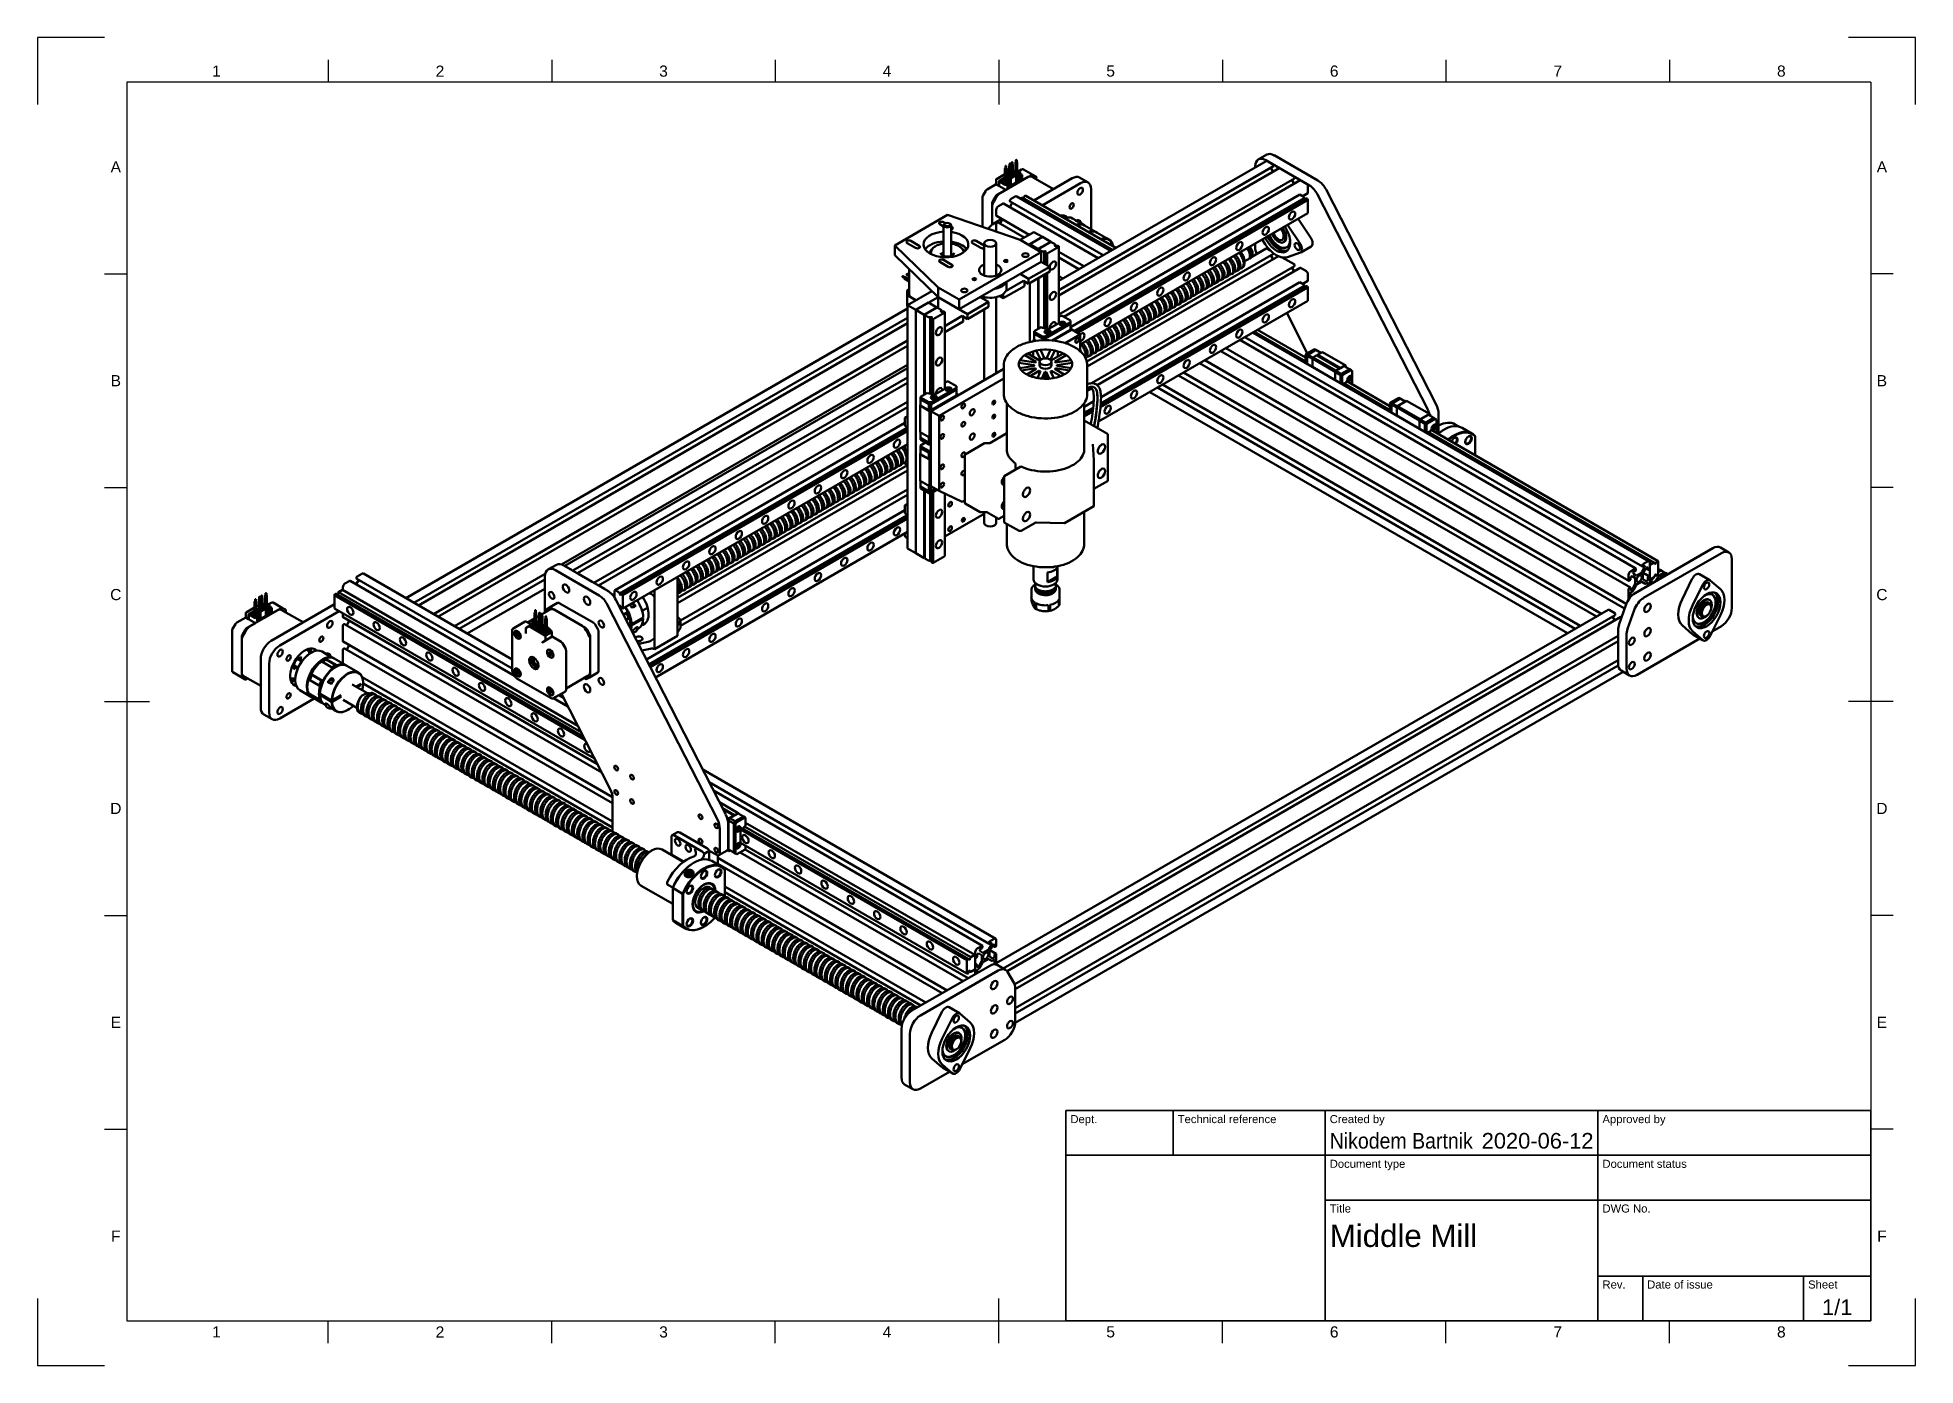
# Model space of a CAD drawing. Header units: millimetres. Extents: x 0 to 420, y 0 to 297.
import ezdxf
from ezdxf.enums import TextEntityAlignment as Align

# ---------------------------------------------------------------- set-up
doc = ezdxf.new("R2010")
doc.units = ezdxf.units.MM
doc.header["$LTSCALE"] = 0.75
for name, color, linetype, lineweight in [('Border', 7, 'Continuous', 25), ('TitleBlock', 7, 'Continuous', 35), ('Visible', 7, 'Continuous', 50)]:
    doc.layers.add(name, color=color, linetype=linetype, lineweight=lineweight)
doc.styles.add('FusionTitle', font='')
doc.styles.get('FusionTitle').set_extended_font_data('Arial Unicode MS')

# ---------------------------------------------------------------- blocks, each defined once
blk = doc.blocks.new('ISO_A3_SHEET')
at = {"layer": 'Border'}
for p, q in [((15, 297), (0, 297)), ((0, 297), (0, 282)), ((420, 297), (405, 297)), ((420, 282), (420, 297)), ((65, 292), (65, 287)), ((115, 292), (115, 287)), ((165, 292), (165, 287)), ((215, 292), (215, 282)), ((265, 292), (265, 287)), ((315, 292), (315, 287)), ((365, 292), (365, 287)), ((410, 287), (20, 287)), ((20, 287), (20, 10)), ((410, 287), (410, 10)), ((15, 244.16666), (20, 244.16666)), ((415, 244.16666), (410, 244.16666)), ((15, 196.33333), (20, 196.33333)), ((415, 196.33333), (410, 196.33333)), ((15, 148.5), (25, 148.5)), ((415, 148.5), (405, 148.5)), ((15, 100.66667), (20, 100.66667)), ((415, 100.66667), (410, 100.66667)), ((15, 52.83334), (20, 52.83334)), ((415, 52.83334), (410, 52.83334)), ((0, 15), (0, 0)), ((215, 5), (215, 15)), ((420, 0), (420, 15)), ((20, 10), (410, 10)), ((65, 5), (65, 10)), ((115, 5), (115, 10)), ((165, 5), (165, 10)), ((265, 5), (265, 10)), ((315, 5), (315, 10)), ((365, 5), (365, 10)), ((0, 0), (15, 0)), ((405, 0), (420, 0))]:
    blk.add_line(p, q, dxfattribs=at)
at = {"layer": 'Border', "style": 'FusionTitle'}
for s, p in [('1', (40, 289.5)), ('2', (90, 289.5)), ('3', (140, 289.5)), ('4', (190, 289.5)), ('5', (240, 289.5)), ('6', (290, 289.5)), ('7', (340, 289.5)), ('8', (390, 289.5)), ('A', (17.5, 268.08333)), ('A', (412.5, 268.08333)), ('B', (17.5, 220.25)), ('B', (412.5, 220.25)), ('C', (17.5, 172.41667)), ('C', (412.5, 172.41667)), ('D', (17.5, 124.58334)), ('D', (412.5, 124.58334)), ('E', (17.5, 76.75001)), ('E', (412.5, 76.75001)), ('F', (17.5, 28.91668)), ('F', (412.5, 28.91668)), ('1', (40, 7.5)), ('2', (90, 7.5)), ('3', (140, 7.5)), ('4', (190, 7.5)), ('5', (240, 7.5)), ('6', (290, 7.5)), ('7', (340, 7.5)), ('8', (390, 7.5))]:
    blk.add_text(s, height=2.5, dxfattribs=at).set_placement(p, align=Align.MIDDLE)
blk = doc.blocks.new('ISO_TITLEBLOCK')
at = {"layer": 'TitleBlock'}
for p, q in [((0, 47), (-180, 47)), ((-180, 47), (-180, 0)), ((-156, 37), (-156, 47)), ((-122, 0), (-122, 47)), ((-61, 0), (-61, 47)), ((0, 0), (0, 47)), ((-180, 37), (0, 37)), ((-122, 27), (0, 27)), ((-61, 10), (0, 10)), ((-51, 0), (-51, 10)), ((-15, 0), (-15, 10)), ((-180, 0), (0, 0))]:
    blk.add_line(p, q, dxfattribs=at)
at = {"layer": 'TitleBlock', "style": 'FusionTitle'}
for s, p in [('Dept.', (-179, 46)), ('Technical reference', (-155, 46)), ('Created by', (-121, 46)), ('Approved by', (-60, 46)), ('Document type', (-121, 36)), ('Document status', (-60, 36)), ('Title', (-121, 26)), ('DWG No.', (-60, 26)), ('Rev.', (-60, 9)), ('Date of issue', (-50, 9)), ('Sheet', (-14, 9))]:
    blk.add_text(s, height=1.8, dxfattribs=at).set_placement(p, align=Align.TOP_LEFT)
for tag, p, height in [('DEPT', (-179, 38.5), 3.5), ('TECHNICAL_REFERENCE', (-155, 38.5), 3.5), ('CREATED_BY', (-121, 38.5), 3.5), ('APPROVED_BY', (-60, 38.5), 3.5), ('DOCUMENT_TYPE', (-121, 28.5), 3.5), ('DOCUMENT_STATUS', (-60, 28.5), 3.5), ('TITLE_1', (-121, 16.5), 5), ('TITLE_2', (-121, 9), 5), ('TITLE_3', (-121, 1.5), 5), ('DATE_OF_ISSUE', (-50, 1.5), 3.5)]:
    blk.add_attdef(tag, p, '', height=height, dxfattribs=at)
for tag, p in [('CREATED_DATE', (-62, 38.5)), ('APPROVED_DATE', (-1, 38.5))]:
    blk.add_attdef(tag, text='', height=3.5, dxfattribs=at).set_placement(p, align=Align.RIGHT)
for tag, height, p in [('DRAWING_NUMBER', 5, (-30.5, 16.6)), ('REV', 3.5, (-56, 3.1)), ('SHEET', 3.5, (-7.5, 3.1))]:
    blk.add_attdef(tag, text='', height=height, dxfattribs=at).set_placement(p, align=Align.MIDDLE)

msp = doc.modelspace()

# ---------------------------------------------------------------- linework, layer by layer
at = {"layer": 'Visible', "extrusion": (0, 0.816497, 0.57735)}
for p, q in [((217.88, 269.06, -152.07), (217.88, 268.52, -152.46)), ((218.04, 269.06, -152.07), (218.04, 268.52, -152.46)), ((218.7, 269.06, -153.23), (218.7, 266.69, -154.91)), ((218.82, 269.61, -152.84), (218.82, 269.06, -153.23)), ((218.99, 269.61, -152.84), (218.99, 269.06, -153.23)), ((219.1, 269.06, -153.23), (219.1, 266.46, -155.07)), ((228.38, 242.59, -30.47), (274.8, 269.39, -68.37)), ((274.91, 270.82, -71.84), (273.03, 269.73, -70.3)), ((284.49, 263.91, -60.38), (274.69, 269.57, -68.37)), ((276.31, 268.63, -67.05), (275.05, 269.36, -68.09)), ((276.58, 270.66, -69.91), (286.37, 265, -61.92)), ((214.38, 264.19, -154.79), (214.38, 265.18, -154.09)), ((216.35, 266.42, -155.63), (214.46, 265.33, -154.09)), ((215.01, 264.77, -153.51), (215.01, 263.82, -154.19)), ((215.08, 263.78, -154.22), (215.08, 264.91, -153.42)), ((215.13, 264.98, -153.51), (215.72, 265.32, -154)), ((215.72, 265.32, -154), (215.13, 264.98, -153.51)), ((215.13, 264.84, -153.32), (216.43, 264.09, -152.26)), ((221.57, 265.84, -157.04), (215.29, 262.21, -151.91)), ((215.72, 265.32, -152.84), (216.35, 265.68, -153.35)), ((216.55, 264.84, -152.17), (215.72, 265.32, -152.84)), ((215.72, 265.32, -152.84), (215.72, 264.77, -153.23)), ((216.55, 264.3, -152.55), (215.72, 264.77, -153.23)), ((216.35, 265.53, -153.14), (216.17, 265.43, -153)), ((216.17, 265.43, -153), (216.76, 265.09, -152.51)), ((216.35, 267.7, -151.3), (216.35, 265.33, -152.98)), ((216.46, 268.24, -150.92), (216.46, 267.7, -151.3)), ((216.55, 264.84, -152.17), (217.25, 265.25, -152.75)), ((216.55, 264.84, -152.17), (216.55, 264.3, -152.55)), ((217.25, 264.71, -153.13), (216.55, 264.3, -152.55)), ((216.63, 268.24, -150.92), (216.63, 267.7, -151.3)), ((216.75, 267.7, -151.3), (216.75, 265.09, -153.14)), ((217.29, 266.96, -156.4), (216.75, 266.65, -155.96)), ((216.75, 265.91, -153.68), (217.29, 266.22, -154.12)), ((216.95, 265.88, -153.63), (216.75, 265.76, -153.47)), ((216.75, 265.64, -153.29), (217.23, 265.36, -152.9)), ((217.07, 265.26, -152.76), (216.75, 265.45, -153.02)), ((216.76, 265.09, -152.51), (217.07, 265.26, -152.76)), ((217.54, 265.54, -153.15), (216.95, 265.88, -153.63)), ((216.95, 265.52, -153.88), (216.95, 265.88, -153.63)), ((217.29, 266.07, -153.91), (217.11, 265.97, -153.77)), ((217.11, 265.97, -153.77), (217.7, 265.63, -153.28)), ((217.23, 265.36, -152.9), (217.54, 265.54, -153.15)), ((217.25, 265.25, -152.75), (217.25, 264.71, -153.13)), ((217.25, 265.25, -152.75), (217.42, 265.16, -152.61)), ((217.25, 264.71, -153.13), (217.49, 264.57, -152.94)), ((217.29, 268.24, -152.07), (217.29, 265.87, -153.75)), ((217.41, 268.79, -151.69), (217.41, 268.24, -152.07)), ((217.42, 265.16, -152.61), (217.65, 265.29, -152.8)), ((217.42, 265.16, -152.61), (217.42, 264.61, -153)), ((217.49, 265.39, -152.94), (218.9, 266.2, -154.09)), ((217.49, 265.39, -152.94), (217.65, 265.29, -152.8)), ((217.57, 268.79, -151.69), (217.57, 268.24, -152.07)), ((217.65, 265.29, -152.8), (217.65, 263.66, -153.96)), ((217.69, 268.24, -152.07), (217.69, 265.64, -153.91)), ((217.76, 267.23, -156.79), (217.69, 267.19, -156.73)), ((217.69, 266.46, -154.45), (217.76, 266.5, -154.51)), ((217.76, 266.35, -154.29), (217.69, 266.31, -154.24)), ((217.69, 266.18, -154.06), (218.17, 265.9, -153.67)), ((218.01, 265.81, -153.53), (217.69, 265.99, -153.79)), ((217.7, 265.63, -153.28), (218.01, 265.81, -153.53)), ((217.76, 268.52, -152.46), (217.76, 266.14, -154.14)), ((218.16, 268.52, -152.46), (218.16, 265.91, -154.3)), ((218.16, 267.37, -156.98), (218.7, 267.06, -156.54)), ((218.16, 266.73, -154.83), (218.7, 267.04, -155.28)), ((218.36, 266.69, -154.78), (218.16, 266.58, -154.62)), ((218.16, 266.46, -154.45), (218.64, 266.18, -154.05)), ((218.48, 266.08, -153.92), (218.16, 266.26, -154.18)), ((218.17, 265.9, -153.67), (218.48, 266.08, -153.92)), ((218.95, 266.35, -154.3), (218.36, 266.69, -154.78)), ((218.36, 266.34, -155.04), (218.36, 266.69, -154.78)), ((218.7, 266.89, -155.06), (218.53, 266.79, -154.92)), ((218.53, 266.79, -154.92), (219.12, 266.45, -154.44)), ((218.64, 266.18, -154.05), (218.95, 266.35, -154.3)), ((218.9, 266.2, -154.09), (218.9, 264.57, -155.25)), ((218.9, 266.2, -154.09), (219.07, 266.11, -153.96)), ((219.3, 266.24, -154.15), (219.07, 266.11, -153.96)), ((219.07, 266.11, -153.96), (219.07, 264.48, -155.11)), ((219.3, 264.61, -155.3), (219.07, 264.48, -155.11)), ((219.85, 266.75, -154.86), (219.1, 267.18, -155.47)), ((219.42, 266.63, -154.69), (219.1, 266.81, -154.95)), ((219.12, 266.45, -154.44), (219.42, 266.63, -154.69)), ((219.14, 266.34, -154.28), (219.85, 266.75, -154.86)), ((219.14, 266.34, -154.28), (219.3, 266.24, -154.15)), ((219.3, 266.24, -154.15), (219.3, 264.61, -155.3)), ((219.85, 266.2, -155.25), (219.3, 265.89, -154.8)), ((219.3, 265.7, -154.53), (219.37, 265.66, -154.48)), ((219.3, 264.61, -155.3), (219.37, 264.57, -155.25)), ((219.33, 267.05, -158.84), (220.09, 267.49, -159.46)), ((219.37, 265.66, -154.48), (220.2, 266.14, -155.15)), ((219.37, 265.66, -154.48), (219.37, 264.57, -155.25)), ((219.73, 265.59, -154.96), (219.96, 265.73, -155.15)), ((219.73, 265.05, -155.34), (219.73, 265.59, -154.96)), ((219.73, 265.35, -155.3), (219.89, 265.44, -155.44)), ((219.73, 265.32, -155.73), (219.96, 265.18, -155.54)), ((219.96, 265.18, -155.54), (219.73, 265.05, -155.34)), ((219.85, 266.75, -154.86), (219.85, 266.2, -155.25)), ((220.2, 266.27, -155.34), (219.85, 266.48, -155.63)), ((219.89, 265.44, -155.44), (219.89, 265.69, -155.27)), ((219.96, 265.73, -155.15), (219.96, 265.18, -155.54)), ((220.25, 265.08, -156.04), (220.25, 266.2, -155.25)), ((220.32, 265.11, -156.02), (220.25, 265.15, -156.07)), ((220.32, 265.11, -156.02), (222.29, 266.25, -157.63)), ((220.5, 267.51, -159.74), (222.62, 266.29, -158.01)), ((222.62, 266.29, -158.01), (223.24, 265.93, -159.02)), ((222.7, 265.7, -158.52), (227.2, 263.1, -154.84)), ((231.4, 265.52, -151.4), (222.79, 260.55, -144.37)), ((223.38, 265.62, -159.41), (223.38, 265.31, -159.63)), ((228.38, 240.49, -28.04), (276.4, 268.22, -67.25)), ((228.38, 239.31, -25.67), (277.71, 267.79, -65.94)), ((228.38, 235.05, -20.34), (281.11, 265.49, -63.4)), ((229.55, 234.54, -18.93), (282.42, 265.07, -62.1)), ((233.06, 265.69, -153.32), (234.95, 264.6, -151.78)), ((272.34, 268.21, -72.22), (272.34, 267.97, -72.39)), ((276.34, 267, -68.17), (275.83, 267.89, -68.17)), ((276.43, 268.29, -67.15), (276.43, 268.43, -67.05)), ((281.02, 265.91, -63.21), (277.79, 267.78, -65.85)), ((281.06, 264.28, -64.32), (280.54, 265.17, -64.32)), ((281.14, 265.57, -63.3), (281.14, 265.7, -63.21)), ((283.77, 264.33, -60.97), (282.5, 265.06, -62)), ((211.31, 254.64, -157.79), (211.31, 261.2, -153.15)), ((211.44, 261.63, -153.04), (212.06, 262.71, -153.04)), ((212.37, 263.03, -153.15), (214.38, 264.19, -154.79)), ((213.62, 260.37, -151.17), (214.24, 261.45, -151.17)), ((214.43, 264.16, -154.67), (215.01, 263.82, -154.19)), ((214.57, 261.8, -151.33), (216.55, 262.94, -152.94)), ((215.01, 263.82, -154.19), (216.55, 262.94, -152.94)), ((216.66, 264.09, -152.26), (217.49, 264.57, -152.94)), ((216.9, 263.96, -152.65), (217.14, 264.09, -152.84)), ((216.9, 263.41, -153.03), (216.9, 263.96, -152.65)), ((216.9, 263.71, -153), (217.07, 263.81, -153.13)), ((216.9, 263.69, -153.42), (217.14, 263.55, -153.23)), ((217.14, 263.55, -153.23), (216.9, 263.41, -153.03)), ((217.07, 263.81, -153.13), (217.07, 264.05, -152.96)), ((217.14, 264.09, -152.84), (217.14, 263.55, -153.23)), ((219.37, 264.57, -155.25), (217.49, 263.48, -153.71)), ((217.49, 263.48, -153.71), (217.49, 264.57, -152.94)), ((217.49, 263.56, -153.82), (217.65, 263.66, -153.96)), ((217.49, 260.41, -133.37), (217.49, 260.62, -133.21)), ((217.61, 260.83, -133.21), (218.67, 261.44, -134.08)), ((217.65, 263.85, -154.23), (218.9, 264.57, -155.25)), ((218.9, 264.57, -155.25), (219.07, 264.48, -155.11)), ((219, 261.47, -134.46), (240.05, 249.32, -117.28)), ((220.11, 261.18, -136.03), (219.81, 261.01, -135.78)), ((220.15, 261.19, -136.08), (240.37, 249.51, -119.57)), ((220.55, 261.19, -136.56), (220.55, 261.09, -136.63)), ((220.91, 261.64, -136.68), (220.75, 261.55, -136.55)), ((221.02, 261.57, -136.87), (220.91, 261.64, -136.68)), ((220.91, 261.64, -136.68), (241.14, 249.96, -120.16)), ((221.02, 261.57, -136.87), (241.14, 249.96, -120.44)), ((224.67, 259.47, -142.83), (233.28, 264.43, -149.86)), ((282.35, 261.87, -59.81), (231, 232.22, -17.88)), ((283.39, 261.08, -59.11), (231.88, 231.34, -17.06)), ((283.8, 261.02, -58.64), (232.15, 231.19, -16.47)), ((284.01, 260.92, -58.47), (232.33, 231.09, -16.27)), ((284.12, 260.72, -58.47), (232.57, 230.95, -16.37)), ((235.64, 254.15, -160.02), (235.64, 263.07, -153.71)), ((283.21, 261.38, -59.11), (282.35, 261.87, -59.81)), ((282.96, 261.53, -61.17), (284.09, 262.18, -62.1)), ((283.42, 260.91, -59.19), (283.41, 261.01, -59.13)), ((284.01, 260.92, -58.47), (283.84, 261.01, -58.6)), ((284.12, 260.72, -58.47), (284.01, 260.92, -58.47)), ((284.12, 262.26, -62), (284.12, 263.71, -60.97)), ((284.12, 257.73, -60.58), (284.12, 260.72, -58.47)), ((310.91, 213.82, -63.44), (286.29, 261.9, -59.59)), ((312.79, 214.91, -64.98), (288.18, 262.99, -61.13)), ((203.51, 257.32, 13.61), (191.73, 250.51, 23.23)), ((219.78, 251.74, 21.5), (203.51, 257.32, 13.61)), ((213.48, 255.12, -154.72), (213.48, 259.91, -151.33)), ((213.48, 259.08, -151.91), (213.48, 255.12, -154.72)), ((215.67, 256.45, -138.56), (214, 255.48, -137.19)), ((214.43, 257.22, -131.86), (214.43, 258.45, -131)), ((214.46, 257.15, -131.96), (221.8, 252.91, -125.97)), ((214.9, 259.26, -131), (215.96, 259.88, -131.86)), ((215.28, 255.37, -134.22), (215.84, 256.35, -134.22)), ((216.04, 259.88, -131.96), (237.19, 247.67, -114.69)), ((217.42, 259.09, -134.22), (217.99, 260.06, -134.22)), ((217.52, 260.33, -133.46), (238.32, 248.33, -116.48)), ((232.31, 256.07, -149.23), (231.48, 256.55, -149.91)), ((284.12, 257.73, -60.58), (233.19, 228.32, -18.99)), ((281.93, 256.46, -68.78), (284.78, 252.18, -68.31)), ((202.64, 254.76, 17.23), (201.8, 255.24, 16.54)), ((202.63, 255.72, 15.87), (203.06, 255.47, 16.23)), ((202.64, 255.03, 26.37), (202.64, 248.14, 21.5)), ((203.94, 255.44, 26.09), (204.06, 255.37, 25.89)), ((204.31, 255.03, 26.37), (204.31, 248.36, 21.66)), ((204.31, 254.75, 17.24), (204.51, 254.63, 17.41)), ((214.43, 253.57, -134.44), (214.43, 255.32, -133.21)), ((214.54, 255.52, -133.21), (214.73, 255.63, -133.37)), ((214.81, 255.64, -133.46), (220.67, 252.26, -128.68)), ((222.84, 253.51, 14.38), (219.78, 251.74, 16.88)), ((224.73, 252.42, 15.92), (221.66, 250.65, 18.42)), ((221.9, 250.79, 18.23), (224.73, 252.42, 15.92)), ((222.84, 253.51, 14.38), (224.73, 252.42, 15.92)), ((224.73, 252.42, 15.92), (226.61, 251.33, 17.46)), ((232.25, 256.05, -148.97), (232.24, 256.04, -148.98)), ((233.01, 256.05, -148.97), (233.1, 255.99, -149.12)), ((234.07, 255.05, -147.79), (233.23, 255.54, -148.48)), ((233.3, 255.72, -148.73), (233.3, 255.5, -148.89)), ((236.78, 253.49, -145.58), (234.19, 254.99, -147.69)), ((237.02, 253.35, -145.38), (239.61, 251.86, -143.27)), ((282.43, 250.82, -66.39), (279.57, 255.1, -66.85)), ((191.73, 250.51, 23.23), (201.39, 241.12, 36.51)), ((191.73, 248.34, 21.69), (191.73, 250.51, 23.23)), ((201.39, 238.95, 34.97), (191.73, 248.34, 21.69)), ((196.38, 249.94, 24.05), (194.5, 251.02, 22.51)), ((195.32, 251.5, 21.84), (197.21, 250.41, 23.38)), ((199.81, 248.82, 21.99), (199.81, 248.58, 21.81)), ((206.11, 238.4, 40.36), (224.49, 249.02, 25.35)), ((207.5, 249.29, 20.35), (207.05, 249.3, 20.34)), ((211, 249.94, 24.05), (209.11, 251.02, 22.51)), ((209.94, 251.5, 21.84), (211.74, 250.46, 23.31)), ((211.74, 243.78, 30.16), (211.74, 250.99, 35.26)), ((214.38, 243.78, 30.16), (214.38, 250.99, 35.26)), ((224.49, 249.02, 25.35), (219.78, 251.74, 21.5)), ((221.9, 250.51, 18.04), (221.9, 250.79, 18.23)), ((221.9, 250.79, 18.23), (223.78, 249.7, 19.77)), ((226.61, 251.33, 17.46), (223.78, 249.7, 19.77)), ((223.78, 249.7, 19.77), (223.78, 249.43, 19.58)), ((223.9, 249.77, 19.67), (224.63, 250.19, 19.07)), ((223.9, 249.63, 19.86), (223.9, 249.77, 19.67)), ((224.76, 249.14, 20.56), (223.9, 249.63, 19.86)), ((223.9, 249.63, 19.86), (223.9, 249.36, 19.67)), ((224.49, 249.02, 25.35), (224.49, 246.84, 23.81)), ((224.82, 250.3, 18.92), (226.49, 251.26, 17.56)), ((224.82, 250.3, 18.92), (224.82, 250.27, 18.9)), ((225.11, 249.14, 20.56), (225.11, 246.48, 18.69)), ((225.27, 249.19, 20.49), (225.18, 249.15, 20.55)), ((225.37, 248.81, 21.03), (225.37, 246.33, 19.28)), ((225.49, 249.12, 20.58), (225.38, 249.19, 20.49)), ((225.56, 248.68, 21.21), (225.39, 248.77, 21.08)), ((225.4, 248.97, 20.79), (225.4, 248.86, 20.71)), ((225.42, 249.01, 20.75), (225.49, 249.06, 20.67)), ((225.79, 248.68, 21.21), (225.56, 248.68, 21.21)), ((225.56, 248.68, 21.21), (225.56, 246.23, 19.47)), ((228.38, 250.17, 19.1), (225.79, 248.68, 21.21)), ((225.79, 248.68, 21.21), (225.79, 246.09, 19.38)), ((226.49, 251.26, 17.56), (226.72, 251.26, 17.56)), ((226.61, 251.26, 17.41), (226.61, 251.33, 17.46)), ((226.72, 251.26, 17.56), (227.58, 250.77, 18.26)), ((227.57, 250.52, 18.6), (227.49, 250.47, 18.67)), ((227.5, 250.41, 18.77), (227.6, 250.35, 18.85)), ((227.59, 250.55, 18.56), (227.59, 250.36, 18.42)), ((227.61, 250.73, 18.31), (227.61, 250.34, 18.03)), ((227.72, 250.34, 18.86), (227.81, 250.39, 18.79)), ((228.22, 250.4, 18.78), (228.38, 250.31, 18.91)), ((228.38, 250.31, 18.91), (228.38, 250.17, 19.1)), ((228.38, 250.17, 19.1), (228.38, 233.12, 7.04)), ((228.38, 249.11, -120.6), (234.03, 245.85, -115.98)), ((228.38, 247.81, -122.39), (232.9, 245.2, -118.7)), ((234.66, 224.53, -47.03), (276.4, 248.62, -81.1)), ((234.77, 223.4, -44.74), (277.53, 248.09, -79.66)), ((271.57, 247.93, -79.6), (274.8, 249.79, -82.23)), ((271.75, 248.68, -65.39), (271.75, 248.54, -65.2)), ((272.34, 250.93, -84.44), (272.34, 250.14, -84.99)), ((273.87, 251.81, -76.16), (274.55, 250.8, -76.05)), ((275.7, 249.39, -81.41), (275.05, 249.77, -81.94)), ((276.34, 247.4, -82.03), (275.83, 248.29, -82.03)), ((276.43, 248.7, -81), (276.43, 248.75, -80.97)), ((281.02, 246.32, -77.06), (278.4, 247.83, -79.2)), ((278.69, 251.22, -71.84), (278.81, 251.28, -71.94)), ((279.55, 247.91, -71.96), (282.43, 248.9, -67.74)), ((284.87, 250.3, -69.53), (282.51, 248.94, -67.6)), ((193.5, 243.6, 8.86), (193.88, 243.38, 9.17)), ((194.36, 244, 8.09), (194.74, 243.78, 8.4)), ((194.44, 244.15, 8.09), (194.82, 243.93, 8.4)), ((194.77, 243.63, 8.48), (194.94, 243.53, 8.62)), ((194.83, 244.27, 7.71), (194.94, 244.21, 7.8)), ((194.91, 244.42, 7.71), (194.94, 244.4, 7.73)), ((194.94, 239.92, 15.69), (194.94, 245.22, 19.44)), ((203.69, 245.72, 30.02), (201.8, 246.81, 28.48)), ((202.63, 247.28, 27.8), (204.51, 246.19, 29.34)), ((224.49, 246.84, 23.81), (206.11, 236.23, 38.82)), ((221.66, 243.03, 29.2), (219.78, 244.12, 27.66)), ((226.38, 245.75, 25.35), (221.66, 243.03, 29.2)), ((226.38, 244.66, 24.58), (221.66, 241.94, 28.43)), ((224.49, 246.84, 23.81), (226.38, 245.75, 25.35)), ((225.11, 243.93, 16.88), (225.11, 232.08, 8.5)), ((225.37, 244.08, 17.69), (225.37, 231.74, 8.96)), ((225.56, 244.19, 18.03), (225.56, 231.63, 9.15)), ((225.79, 244.32, 18.13), (225.79, 231.63, 9.15)), ((226.38, 245.75, 25.35), (226.38, 244.66, 24.58)), ((228.38, 243.67, -124.45), (229.31, 243.13, -123.68)), ((235.69, 219.67, -40.17), (281.11, 245.9, -77.25)), ((237.01, 219.25, -38.88), (282.42, 245.47, -75.95)), ((265.83, 243.4, -61.2), (266.26, 243.65, -61.55)), ((267, 244.08, -62.16), (267.43, 244.33, -62.51)), ((268.18, 244.77, -63.12), (268.61, 245.01, -63.48)), ((269.36, 245.45, -64.09), (269.43, 245.48, -64.14)), ((270.81, 247.44, -65.68), (269.97, 246.95, -64.99)), ((271.05, 247.65, -65.9), (271.01, 247.63, -65.87)), ((271.4, 247.78, -66.16), (271.08, 247.6, -65.9)), ((281.06, 244.68, -78.18), (280.54, 245.57, -78.18)), ((281.14, 245.98, -77.15), (281.14, 246.11, -77.06)), ((283.77, 244.73, -74.82), (282.5, 245.46, -75.85)), ((284.12, 242.66, -75.85), (284.12, 244.12, -74.82)), ((193.41, 243.46, 8.86), (193.79, 243.24, 9.17)), ((193.83, 243.08, 9.25), (194.94, 242.44, 10.16)), ((194.03, 243.43, 9.25), (194.94, 242.9, 9.99)), ((194.47, 239.57, 16.2), (194.47, 240.28, 15.19)), ((194.47, 237.12, 14.47), (194.47, 239.57, 16.2)), ((199.99, 240.31, 33.04), (194.56, 237.18, 37.47)), ((194.66, 240.55, 14.8), (194.94, 240.71, 14.58)), ((201.39, 241.12, 36.51), (206.11, 238.4, 40.36)), ((201.39, 238.95, 34.97), (201.39, 241.12, 36.51)), ((220.72, 241.4, 15.34), (216, 238.68, 19.19)), ((216, 239.66, 19.89), (216, 238.68, 19.19)), ((216.6, 240.38, 21.13), (220.48, 242.62, 27.47)), ((216.73, 240.92, 28.14), (216.73, 242.36, 29.16)), ((221.66, 241.94, 28.43), (220.48, 242.62, 27.47)), ((220.72, 242.49, 16.11), (220.72, 241.4, 15.34)), ((221.66, 243.03, 29.2), (221.66, 241.94, 28.43)), ((221.9, 228.92, 2.77), (221.9, 242.08, 12.07)), ((223.78, 243.17, 15.15), (223.78, 231.83, 7.13)), ((223.9, 243.24, 15.34), (223.9, 231.9, 7.32)), ((284.12, 241.12, -72.32), (237.74, 214.34, -34.45)), ((284.01, 241.32, -72.32), (237.76, 214.63, -34.57)), ((283.8, 241.42, -72.5), (237.78, 214.85, -34.92)), ((283.39, 241.48, -72.97), (237.81, 215.17, -35.75)), ((282.35, 242.28, -73.67), (237.85, 216.58, -37.33)), ((258.75, 239.32, -55.43), (259.18, 239.57, -55.78)), ((259.93, 240, -56.39), (260.36, 240.25, -56.74)), ((261.11, 240.68, -57.35), (261.54, 240.93, -57.7)), ((262.29, 241.36, -58.31), (262.72, 241.61, -58.66)), ((263.47, 242.04, -59.28), (263.9, 242.29, -59.63)), ((264.65, 242.72, -60.24), (265.08, 242.97, -60.59)), ((283.21, 241.78, -72.97), (282.35, 242.28, -73.67)), ((282.96, 241.93, -75.03), (284.09, 242.58, -75.95)), ((283.42, 241.32, -73.04), (283.41, 241.41, -72.98)), ((284.01, 241.32, -72.32), (283.84, 241.42, -72.45)), ((284.12, 241.12, -72.32), (284.01, 241.32, -72.32)), ((284.12, 238.14, -74.43), (284.12, 241.12, -72.32)), ((82.36, 171.62, -30.4), (194.56, 236.39, -122)), ((194.56, 237.18, 37.47), (194.56, 182.75, -1.02)), ((194.56, 237.18, 37.47), (196.44, 236.09, 39.01)), ((196.44, 238.27, 18.04), (194.66, 239.29, 16.58)), ((195.38, 238.88, 17.17), (196.44, 238.27, 18.04)), ((201.39, 238.95, 34.97), (196.44, 236.09, 39.01)), ((196.44, 236.09, 39.01), (199.27, 237.72, 36.7)), ((196.44, 181.66, 0.52), (196.44, 236.09, 39.01)), ((196.44, 236.09, 39.01), (198.33, 235, 40.55)), ((196.44, 236.09, 39.01), (196.44, 181.66, 0.52)), ((201.16, 236.63, 38.24), (198.33, 235, 40.55)), ((198.45, 235.07, 40.45), (199.18, 235.49, 39.86)), ((199.27, 237.72, 36.7), (201.16, 236.63, 38.24)), ((199.37, 235.6, 39.71), (201.03, 236.56, 38.34)), ((199.37, 235.6, 39.71), (199.37, 235.57, 39.69)), ((202.92, 235.47, 39.88), (200.33, 233.98, 41.99)), ((201.03, 236.56, 38.34), (201.27, 236.56, 38.34)), ((201.16, 236.56, 38.19), (201.16, 236.63, 38.24)), ((201.27, 236.56, 38.34), (202.12, 236.07, 39.04)), ((207.99, 235.14, 40.36), (201.39, 238.95, 34.97)), ((201.39, 238.95, 34.97), (201.39, 236.49, 33.24)), ((201.39, 238.95, 34.97), (206.11, 236.23, 38.82)), ((202.11, 235.83, 39.39), (202.04, 235.77, 39.46)), ((202.04, 235.71, 39.55), (202.15, 235.65, 39.64)), ((202.13, 235.86, 39.34), (202.13, 235.66, 39.2)), ((202.15, 236.03, 39.09), (202.15, 235.65, 38.82)), ((202.26, 235.65, 39.64), (202.35, 235.69, 39.58)), ((202.76, 235.7, 39.56), (202.92, 235.61, 39.69)), ((202.92, 235.61, 39.69), (202.92, 235.47, 39.88)), ((202.92, 235.47, 39.88), (202.92, 218.42, 27.83)), ((206.11, 236.23, 38.82), (206.11, 238.4, 40.36)), ((212.7, 237.86, 36.51), (207.99, 235.14, 40.36)), ((212.7, 236.77, 35.74), (207.99, 234.05, 39.59)), ((210.82, 238.95, 34.97), (212.7, 237.86, 36.51)), ((211.74, 238.42, 26.37), (211.74, 238.95, 26.74)), ((211.74, 220.39, 13.62), (211.74, 236.21, 24.81)), ((212.7, 237.86, 36.51), (212.7, 236.77, 35.74)), ((214.38, 221.91, 14.7), (214.38, 238.95, 26.74)), ((216, 238.68, 19.19), (215.14, 239.18, 18.48)), ((284.12, 238.14, -74.43), (237.3, 211.1, -36.2)), ((251.68, 235.24, -49.65), (252.11, 235.49, -50)), ((252.86, 235.92, -50.62), (253.29, 236.17, -50.97)), ((254.04, 236.6, -51.58), (254.47, 236.85, -51.93)), ((255.22, 237.28, -52.54), (255.65, 237.53, -52.89)), ((256.4, 237.96, -53.5), (256.83, 238.21, -53.85)), ((257.58, 238.64, -54.46), (258.01, 238.89, -54.82)), ((279.38, 235.4, -86.8), (283.98, 226.41, -87.52)), ((84.18, 170.57, -29.44), (194.56, 234.3, -119.57)), ((85.2, 169.98, -27.91), (194.56, 233.11, -117.2)), ((198.33, 235, 40.55), (198.33, 217.13, 27.92)), ((198.45, 234.94, 40.65), (198.45, 235.07, 40.45)), ((199.3, 234.44, 41.34), (198.45, 234.94, 40.65)), ((198.45, 234.94, 40.65), (198.45, 217.2, 28.11)), ((199.65, 234.44, 41.35), (199.65, 217.39, 29.29)), ((199.81, 234.49, 41.27), (199.73, 234.45, 41.33)), ((199.91, 234.11, 41.81), (199.91, 217.04, 29.75)), ((200.03, 234.43, 41.36), (199.93, 234.49, 41.28)), ((199.94, 234.28, 41.58), (199.94, 234.16, 41.49)), ((200.1, 233.98, 41.99), (199.94, 234.07, 41.86)), ((199.96, 234.31, 41.53), (200.04, 234.36, 41.46)), ((200.33, 233.98, 41.99), (200.1, 233.98, 41.99)), ((200.1, 233.98, 41.99), (200.1, 216.93, 29.93)), ((200.33, 233.98, 41.99), (200.33, 216.93, 29.94)), ((202.92, 232.48, 32.27), (206.81, 234.73, 38.63)), ((207.05, 233.5, 26.5), (202.92, 231.12, 29.88)), ((207.99, 234.05, 39.59), (206.81, 234.73, 38.63)), ((207.05, 234.59, 27.27), (207.05, 233.5, 26.5)), ((207.99, 235.14, 40.36), (207.99, 234.05, 39.59)), ((224.49, 232.24, 8.29), (222.93, 231.34, 9.56)), ((222.93, 231.34, 9.56), (222.93, 231.18, 9.79)), ((222.93, 231.18, 9.79), (222.93, 230.77, 9.5)), ((222.93, 231.18, 9.79), (224.77, 230.12, 11.29)), ((224.76, 232.08, 8.51), (224.49, 232.24, 8.29)), ((225.18, 232.09, 8.49), (225.18, 232.09, 8.49)), ((225.34, 230.12, 11.29), (231, 233.38, 6.67)), ((225.34, 229.71, 11), (231, 232.97, 6.38)), ((225.34, 229.71, 11), (231, 232.97, 6.38)), ((225.55, 231.63, 9.15), (225.39, 231.72, 9.02)), ((225.79, 231.63, 9.15), (225.55, 231.63, 9.15)), ((225.63, 231.21, 9.69), (225.63, 231.15, 9.65)), ((228.38, 233.12, 7.04), (225.79, 231.63, 9.15)), ((225.86, 231.16, 9.86), (225.86, 230.97, 9.73)), ((225.88, 231.23, 9.77), (225.88, 230.96, 9.58)), ((225.9, 230.96, 9.46), (225.94, 231.05, 9.34)), ((225.94, 231.05, 9.34), (225.94, 231.33, 9.53)), ((225.95, 231.05, 9.34), (225.94, 231.05, 9.34)), ((226, 231.21, 9.79), (226, 231.14, 9.74)), ((226.93, 229.26, 8.74), (231, 231.61, 5.42)), ((227.09, 229.25, 8.77), (231.3, 231.68, 5.32)), ((228.87, 234.77, 4.71), (228.38, 234.48, 5.12)), ((228.38, 233.26, 6.84), (228.38, 233.26, 6.85)), ((228.38, 233.26, 6.85), (228.38, 233.12, 7.04)), ((229.16, 234.77, 4.71), (228.87, 234.77, 4.71)), ((229.11, 233.09, 7.13), (229.11, 233.02, 7.08)), ((231, 233.71, 6.21), (229.16, 234.77, 4.71)), ((229.18, 232.93, 6.68), (229.16, 232.93, 6.68)), ((229.18, 233.21, 6.88), (229.18, 232.93, 6.68)), ((229.18, 232.93, 6.68), (229.21, 232.84, 6.81)), ((229.23, 233.11, 7.11), (229.23, 232.84, 6.93)), ((229.25, 233.04, 7.21), (229.25, 232.84, 7.07)), ((229.48, 233.03, 6.99), (229.48, 233.09, 7.04)), ((231.3, 231.68, 5.32), (229.77, 230.8, 6.58)), ((231, 233.38, 6.67), (231, 233.71, 6.21)), ((231, 233.38, 6.67), (231, 232.97, 6.38)), ((231, 232.97, 6.38), (231, 231.61, 5.42)), ((231, 232.02, 4.84), (231.3, 231.84, 5.09)), ((231.3, 231.84, 5.09), (231.3, 231.68, 5.32)), ((231.3, 231.68, 5.32), (233.19, 230.59, 6.86)), ((244.61, 231.16, -43.88), (245.04, 231.41, -44.23)), ((245.79, 231.84, -44.84), (246.22, 232.09, -45.19)), ((246.97, 232.52, -45.8), (247.4, 232.77, -46.16)), ((248.15, 233.2, -46.77), (248.58, 233.45, -47.12)), ((249.33, 233.88, -47.73), (249.76, 234.13, -48.08)), ((250.5, 234.56, -48.69), (250.93, 234.81, -49.04)), ((271.77, 231.01, -91.37), (360.42, 179.82, -18.99)), ((272.1, 231.19, -93.66), (283.6, 224.56, -84.28)), ((272.87, 231.64, -94.54), (283.6, 225.45, -85.78)), ((272.87, 231.64, -94.25), (283.6, 225.45, -85.49)), ((88.54, 168.05, -29.27), (194.56, 229.26, -115.84)), ((89.56, 167.46, -31.64), (194.56, 228.08, -117.37)), ((222.71, 225.65, 22.42), (222.71, 226.82, 23.25)), ((222.86, 229.53, 8.37), (222.93, 229.57, 8.31)), ((222.86, 229.37, 8.6), (222.86, 229.53, 8.37)), ((223.2, 229.17, 8.87), (222.86, 229.37, 8.6)), ((222.86, 229.12, 8.42), (222.86, 229.37, 8.6)), ((222.93, 230.77, 9.5), (222.93, 229.41, 8.54)), ((222.93, 230.77, 9.5), (224.77, 229.71, 11)), ((222.93, 230.77, 9.5), (224.77, 229.71, 11)), ((222.93, 229.41, 8.54), (223.31, 229.19, 8.85)), ((224.32, 224.96, 29.27), (223.37, 226.99, 26.4)), ((225.22, 225.24, 28.86), (224.34, 227.14, 26.18)), ((224.77, 230.12, 11.29), (224.77, 229.71, 11)), ((224.77, 230.12, 11.29), (225.34, 230.12, 11.29)), ((224.77, 229.71, 11), (224.77, 229.32, 10.73)), ((224.77, 229.71, 11), (225.34, 229.71, 11)), ((224.77, 229.71, 11), (225.34, 229.71, 11)), ((225.34, 230.12, 11.29), (225.34, 229.71, 11)), ((225.34, 229.71, 11), (225.34, 229.34, 10.74)), ((225.65, 225.24, 28.86), (226.53, 227.14, 26.18)), ((226.55, 224.96, 29.27), (227.49, 226.99, 26.4)), ((229.58, 230.8, 6.58), (226.93, 229.26, 8.74)), ((228.16, 225.65, 22.42), (228.16, 226.82, 23.25)), ((229.77, 230.8, 6.58), (229.58, 230.8, 6.58)), ((229.58, 230.69, 6.5), (229.58, 230.8, 6.58)), ((233.19, 230.59, 6.86), (229.86, 228.67, 9.58)), ((233.19, 226.85, 4.22), (233.19, 230.59, 6.86)), ((237.54, 227.07, -38.11), (237.97, 227.32, -38.46)), ((238.72, 227.75, -39.07), (239.15, 228, -39.42)), ((239.9, 228.44, -40.03), (240.33, 228.68, -40.38)), ((241.08, 229.12, -40.99), (241.51, 229.36, -41.34)), ((242.26, 229.8, -41.96), (242.69, 230.04, -42.31)), ((243.43, 230.48, -42.92), (243.86, 230.73, -43.27)), ((264.63, 226.88, -92.79), (356.24, 173.99, -17.99)), ((265.75, 227.53, -90.08), (355.88, 175.5, -16.49)), ((268.92, 229.36, -88.79), (357.46, 178.23, -16.49)), ((270.04, 230.01, -90.58), (358.95, 178.68, -17.99)), ((283.74, 226.27, -82.49), (285.58, 227.33, -83.99)), ((284.09, 226.06, -82.2), (285.93, 227.12, -83.7)), ((284.09, 226.06, -82.2), (285.93, 227.12, -83.7)), ((285.58, 227.33, -83.99), (285.93, 227.12, -83.7)), ((285.58, 227.33, -83.99), (285.86, 227.16, -84.45)), ((285.86, 227.16, -84.45), (286.21, 226.96, -84.16)), ((285.93, 227.12, -83.7), (286.21, 226.96, -84.16)), ((285.93, 227.12, -83.7), (287.04, 226.48, -82.79)), ((285.93, 227.12, -83.7), (286.21, 226.96, -84.16)), ((286.21, 226.96, -84.16), (287.04, 226.48, -83.49)), ((117.21, 179.16, -56.53), (194.56, 223.82, -119.69)), ((117.92, 178.82, 59.71), (194.56, 223.06, -2.86)), ((199.76, 213.47, 31.07), (216.1, 222.9, 17.74)), ((216.1, 223.67, 31.09), (216.1, 217.27, 26.57)), ((222.94, 223.75, 30.97), (219.49, 224.28, 30.22)), ((222.94, 223.58, 31.22), (219.7, 223.08, 31.93)), ((223.2, 224.31, 30.18), (219.73, 224.85, 29.42)), ((223.2, 223.02, 32.01), (220.09, 222.54, 32.69)), ((223.35, 224.46, 29.97), (220.79, 225.94, 27.88)), ((223.35, 222.87, 32.22), (221.24, 221.65, 33.94)), ((224.05, 224.87, 29.39), (221.49, 226.35, 27.29)), ((222.93, 223.58, 31.03), (222.93, 223.67, 31.09)), ((223.2, 222.78, 31.84), (223.2, 223.02, 32.01)), ((224.1, 224.48, 31.67), (224.1, 223.67, 31.09)), ((226.77, 224.48, 31.67), (226.77, 223.67, 31.09)), ((226.81, 224.87, 29.39), (229.38, 226.35, 27.29)), ((227.52, 224.46, 29.97), (230.08, 225.94, 27.88)), ((227.52, 222.87, 32.22), (229.63, 221.65, 33.94)), ((227.67, 224.31, 30.18), (231.14, 224.85, 29.42)), ((227.67, 222.78, 31.84), (227.67, 223.02, 32.01)), ((227.67, 223.02, 32.01), (230.78, 222.54, 32.69)), ((227.93, 223.75, 30.97), (231.37, 224.28, 30.22)), ((227.93, 223.58, 31.03), (227.93, 223.67, 31.09)), ((227.93, 223.58, 31.22), (231.16, 223.08, 31.93)), ((234.4, 225.26, -35.54), (234.44, 225.28, -35.57)), ((234.77, 223.67, 31.09), (234.77, 217.27, 26.57)), ((235.18, 225.71, -36.18), (235.61, 225.96, -36.53)), ((236.36, 226.39, -37.14), (236.79, 226.64, -37.5)), ((259.91, 224.16, -100.49), (354.94, 169.29, -22.9)), ((261.04, 224.81, -97.78), (355.33, 170.37, -20.79)), ((283.6, 226.02, -82.49), (283.74, 226.27, -82.49)), ((283.6, 226.02, -82.49), (283.95, 225.82, -82.2)), ((283.6, 224.23, -83.76), (283.6, 226.02, -82.49)), ((283.6, 224.23, -83.76), (283.95, 224.02, -83.47)), ((283.74, 226.27, -82.49), (284.09, 226.06, -82.2)), ((283.95, 225.82, -82.2), (284.09, 226.06, -82.2)), ((283.95, 225.82, -82.2), (284.09, 226.06, -82.2)), ((283.95, 225.82, -82.2), (285.13, 225.14, -81.24)), ((283.95, 224.02, -83.47), (283.95, 225.82, -82.2)), ((283.95, 224.02, -83.47), (283.95, 225.82, -82.2)), ((283.95, 224.02, -83.47), (285.13, 223.34, -82.51)), ((284.09, 226.06, -82.2), (285.24, 225.4, -81.26)), ((285.13, 225.22, -81.18), (285.27, 225.46, -81.18)), ((285.13, 225.22, -81.18), (290.24, 222.27, -77)), ((285.13, 223.34, -82.51), (285.13, 225.22, -81.18)), ((285.13, 223.34, -82.51), (285.13, 225.14, -81.24)), ((285.13, 223.34, -82.51), (290.24, 220.39, -78.33)), ((285.27, 225.46, -81.18), (286.07, 225.93, -81.83)), ((285.27, 225.46, -81.18), (290.39, 222.51, -77)), ((286.07, 225.93, -81.83), (291.19, 222.97, -77.66)), ((286.26, 226.04, -81.99), (287.35, 226.66, -82.87)), ((286.26, 226.04, -81.99), (291.38, 223.08, -77.81)), ((287.35, 226.66, -82.87), (292.46, 223.71, -78.7)), ((292.22, 223.49, -78.56), (290.39, 222.43, -77.06)), ((290.39, 222.51, -77), (291.19, 222.97, -77.66)), ((291.38, 223.08, -77.81), (292.46, 223.71, -78.7)), ((293.4, 222.81, -77.6), (291.56, 221.75, -76.1)), ((293.4, 222.81, -77.6), (291.56, 221.75, -76.1)), ((293.76, 222.61, -77.31), (291.92, 221.54, -75.81)), ((293.4, 222.81, -77.6), (292.22, 223.49, -78.56)), ((292.46, 223.71, -78.7), (292.6, 223.63, -78.93)), ((292.6, 223.63, -78.93), (292.6, 223.27, -79.18)), ((293.76, 222.61, -77.31), (293.4, 222.81, -77.6)), ((294.04, 222.44, -77.77), (293.76, 222.61, -77.31)), ((119.74, 177.77, 60.67), (194.56, 220.97, -0.42)), ((120.76, 177.18, 62.2), (194.56, 219.78, 1.95)), ((199.88, 215.42, 32.08), (205.54, 218.68, 27.46)), ((202.92, 218.43, 27.82), (200.33, 216.93, 29.94)), ((216.1, 220.73, 20.82), (201.65, 212.38, 32.61)), ((203.42, 220.07, 25.49), (202.92, 219.78, 25.9)), ((202.92, 218.56, 27.63), (202.92, 218.56, 27.63)), ((202.92, 218.56, 27.63), (202.92, 218.43, 27.82)), ((203.7, 220.07, 25.49), (203.42, 220.07, 25.49)), ((205.54, 219.01, 26.99), (203.7, 220.07, 25.49)), ((203.72, 218.51, 27.66), (203.72, 218.23, 27.46)), ((203.77, 218.41, 27.9), (203.77, 218.14, 27.71)), ((205.54, 218.68, 27.46), (205.54, 219.01, 26.99)), ((205.54, 218.68, 27.46), (205.54, 218.28, 27.17)), ((224.05, 222.46, 32.8), (222.02, 221.29, 34.46)), ((224.32, 222.37, 32.92), (223.61, 220.84, 35.09)), ((224.05, 221.92, 32.41), (224.05, 222.46, 32.8)), ((224.05, 221.81, 32.34), (224.05, 221.92, 32.41)), ((225.28, 222.22, 33.13), (224.58, 220.71, 35.27)), ((225.28, 221.68, 32.75), (225.28, 222.22, 33.13)), ((225.28, 220.68, 32.04), (225.28, 221.68, 32.75)), ((225.58, 221.68, 32.75), (225.58, 222.22, 33.13)), ((225.58, 222.22, 33.13), (226.28, 220.71, 35.27)), ((225.58, 220.68, 32.04), (225.58, 221.68, 32.75)), ((226.55, 222.37, 32.92), (227.26, 220.84, 35.09)), ((226.81, 221.92, 32.41), (226.81, 222.46, 32.8)), ((226.81, 222.46, 32.8), (228.85, 221.29, 34.46)), ((226.81, 221.81, 32.34), (226.81, 221.92, 32.41)), ((234.77, 217.96, -37.04), (235.76, 218.53, -37.86)), ((250.48, 218.71, -115.88), (343.92, 164.77, -39.6)), ((251.61, 219.37, -113.17), (345.04, 165.42, -36.89)), ((255.2, 221.44, -108.19), (348.63, 167.49, -31.9)), ((256.33, 222.09, -105.47), (349.76, 168.14, -29.19)), ((290.24, 222.27, -77), (290.39, 222.51, -77)), ((290.39, 222.43, -77.06), (290.24, 222.18, -77.06)), ((290.24, 220.39, -78.33), (290.24, 222.27, -77)), ((291.42, 221.5, -76.1), (290.24, 222.18, -77.06)), ((290.24, 222.18, -77.06), (290.24, 220.39, -78.33)), ((291.42, 219.71, -77.37), (290.24, 220.39, -78.33)), ((291.56, 221.75, -76.1), (290.39, 222.43, -77.06)), ((291.56, 221.75, -76.1), (291.42, 221.5, -76.1)), ((291.56, 221.75, -76.1), (291.42, 221.5, -76.1)), ((291.42, 221.5, -76.1), (291.42, 219.71, -77.37)), ((291.78, 221.3, -75.81), (291.42, 221.5, -76.1)), ((291.42, 221.5, -76.1), (291.42, 219.71, -77.37)), ((291.78, 219.5, -77.08), (291.42, 219.71, -77.37)), ((291.92, 221.54, -75.81), (291.56, 221.75, -76.1)), ((291.92, 221.54, -75.81), (291.78, 221.3, -75.81)), ((291.78, 221.3, -75.81), (291.78, 219.5, -77.08)), ((291.78, 219.5, -77.08), (292.05, 219.66, -77.3)), ((292.07, 219.67, -77.36), (302.45, 213.67, -68.88)), ((292.42, 219.46, -77.89), (292.42, 219.47, -77.89)), ((292.49, 219.66, -77.83), (292.49, 219.67, -77.83)), ((292.68, 220.02, -77.81), (292.84, 220.12, -77.94)), ((292.83, 220.11, -77.95), (302.45, 214.56, -70.1)), ((292.84, 220.12, -77.94), (292.96, 220.05, -78.14)), ((292.96, 220.05, -78.14), (292.96, 220.04, -78.14)), ((292.96, 220.04, -78.14), (302.45, 214.56, -70.38)), ((293.39, 220.64, -78.2), (293.22, 220.74, -78.34)), ((293.46, 220.63, -78.29), (293.23, 220.76, -78.48)), ((293.33, 220.76, -78.73), (293.24, 220.78, -78.6)), ((293.32, 220.42, -78.37), (293.27, 220.45, -78.41)), ((293.34, 220.77, -78.73), (293.33, 220.76, -78.73)), ((293.57, 220.62, -78.53), (293.33, 220.76, -78.73)), ((293.51, 220.74, -78.27), (293.44, 220.77, -78.33)), ((294.04, 219.42, -79.91), (294.04, 222.44, -77.77)), ((124.45, 175.05, 64.52), (194.56, 215.52, 7.27)), ((125.48, 174.45, 66.05), (194.56, 214.34, 9.65)), ((197.41, 214.83, 29.15), (197.48, 214.87, 29.09)), ((197.41, 214.67, 29.38), (197.41, 214.83, 29.15)), ((199.48, 213.47, 31.07), (197.41, 214.67, 29.38)), ((197.41, 208.76, 25.21), (197.41, 214.67, 29.38)), ((199.03, 217.54, 29.07), (197.48, 216.64, 30.34)), ((197.48, 216.64, 30.34), (197.48, 216.48, 30.57)), ((197.48, 216.48, 30.57), (197.48, 216.07, 30.29)), ((197.48, 216.48, 30.57), (199.32, 215.42, 32.08)), ((197.48, 216.07, 30.29), (197.48, 214.71, 29.32)), ((197.48, 216.07, 30.29), (199.32, 215.01, 31.79)), ((197.48, 216.07, 30.29), (199.32, 215.01, 31.79)), ((197.48, 214.71, 29.32), (199.32, 213.65, 30.82)), ((199.3, 217.39, 29.29), (199.03, 217.54, 29.07)), ((199.32, 215.42, 32.08), (199.32, 215.01, 31.79)), ((199.32, 215.42, 32.08), (199.88, 215.42, 32.08)), ((199.32, 215.01, 31.79), (199.32, 213.65, 30.82)), ((199.32, 215.01, 31.79), (199.88, 215.01, 31.79)), ((199.32, 215.01, 31.79), (199.88, 215.01, 31.79)), ((199.72, 217.4, 29.28), (199.72, 217.4, 29.28)), ((201.3, 214.36, 29.82), (199.76, 213.47, 31.07)), ((199.88, 215.01, 31.79), (205.54, 218.28, 27.17)), ((199.88, 215.01, 31.79), (205.54, 218.28, 27.17)), ((199.88, 213.65, 30.82), (205.54, 216.92, 26.21)), ((199.88, 215.42, 32.08), (199.88, 215.01, 31.79)), ((199.88, 215.01, 31.79), (199.88, 213.65, 30.82)), ((200.09, 216.93, 29.94), (199.94, 217.02, 29.81)), ((200.33, 216.93, 29.94), (200.09, 216.93, 29.94)), ((200.18, 216.52, 30.48), (200.18, 216.45, 30.43)), ((200.4, 216.46, 30.65), (200.4, 216.27, 30.51)), ((200.43, 216.53, 30.55), (200.43, 216.27, 30.37)), ((200.45, 216.26, 30.25), (200.48, 216.35, 30.12)), ((200.48, 216.35, 30.12), (200.48, 216.63, 30.32)), ((200.49, 216.35, 30.12), (200.48, 216.35, 30.12)), ((200.54, 216.52, 30.57), (200.54, 216.44, 30.52)), ((204.13, 216.1, 27.36), (201.3, 214.47, 29.67)), ((201.3, 214.47, 29.67), (201.3, 214.36, 29.82)), ((203.65, 218.39, 27.92), (203.65, 218.32, 27.87)), ((203.72, 218.23, 27.46), (203.71, 218.23, 27.47)), ((203.72, 218.23, 27.46), (203.75, 218.14, 27.59)), ((203.8, 218.34, 27.99), (203.8, 218.15, 27.86)), ((204.02, 218.33, 27.78), (204.02, 218.39, 27.82)), ((204.31, 216.1, 27.36), (204.13, 216.1, 27.36)), ((204.13, 215.99, 27.28), (204.13, 216.1, 27.36)), ((205.85, 216.98, 26.11), (204.31, 216.1, 27.36)), ((205.54, 218.28, 27.17), (205.54, 216.92, 26.21)), ((205.54, 217.32, 25.63), (205.85, 217.15, 25.88)), ((205.85, 217.15, 25.88), (205.85, 216.98, 26.11)), ((216.77, 204.89, 17.81), (216.77, 215.09, 25.03)), ((236.23, 215.65, -36.01), (234.1, 214.42, -34.27)), ((234.1, 204.89, 17.81), (234.1, 215.09, 25.03)), ((236.96, 214.37, -34.25), (236.92, 214.35, -34.22)), ((236.99, 214.69, -35.08), (236.95, 214.67, -35.06)), ((237.06, 216.12, -36.68), (237.04, 216.11, -36.67)), ((248.76, 217.72, -118.09), (342.19, 163.77, -41.8)), ((302.45, 215.14, -67.09), (302.6, 215.38, -67.09)), ((302.45, 215.14, -67.09), (302.81, 214.93, -66.8)), ((302.45, 213.34, -68.36), (302.45, 215.14, -67.09)), ((302.6, 215.38, -67.09), (304.43, 216.44, -68.59)), ((302.6, 215.38, -67.09), (302.95, 215.18, -66.8)), ((302.81, 214.93, -66.8), (302.95, 215.18, -66.8)), ((302.81, 214.93, -66.8), (302.95, 215.18, -66.8)), ((302.81, 214.93, -66.8), (303.99, 214.25, -65.84)), ((302.81, 213.13, -68.07), (302.81, 214.93, -66.8)), ((302.81, 213.13, -68.07), (302.81, 214.93, -66.8)), ((302.95, 215.18, -66.8), (304.79, 216.24, -68.3)), ((302.95, 215.18, -66.8), (304.79, 216.24, -68.3)), ((302.95, 215.18, -66.8), (304.09, 214.52, -65.87)), ((304.13, 214.58, -65.78), (303.99, 214.33, -65.78)), ((309.1, 211.38, -61.61), (303.99, 214.33, -65.78)), ((303.99, 214.33, -65.78), (303.99, 212.45, -67.11)), ((303.99, 212.45, -67.11), (303.99, 214.25, -65.84)), ((306.2, 215.77, -67.48), (304.13, 214.58, -65.78)), ((309.24, 211.62, -61.61), (304.13, 214.58, -65.78)), ((304.43, 216.44, -68.59), (304.79, 216.24, -68.3)), ((304.43, 216.44, -68.59), (304.72, 216.28, -69.05)), ((304.72, 216.28, -69.05), (305.07, 216.07, -68.76)), ((304.79, 216.24, -68.3), (305.9, 215.6, -67.4)), ((304.79, 216.24, -68.3), (305.07, 216.07, -68.76)), ((304.79, 216.24, -68.3), (305.07, 216.07, -68.76)), ((305.07, 216.07, -68.76), (305.9, 215.6, -68.09)), ((311.32, 212.82, -63.3), (306.2, 215.77, -67.48)), ((194, 210.86, 12.33), (129.15, 173.42, 65.28)), ((194.14, 212.06, 14.79), (194, 211.98, 14.56)), ((194, 211.98, 14.56), (194, 210.19, 13.29)), ((194, 210.19, 13.29), (194.27, 210.03, 13.51)), ((194.14, 212.06, 14.79), (194.5, 212.27, 14.5)), ((194.56, 211.83, 15.13), (194.14, 212.06, 14.79)), ((194.5, 212.27, 14.5), (194.56, 212.3, 14.46)), ((194.56, 212.23, 14.55), (194.5, 212.27, 14.5)), ((194.56, 212.23, 14.55), (194.5, 212.27, 14.5)), ((199.32, 213.65, 30.82), (199.88, 213.65, 30.82)), ((199.76, 213.47, 31.07), (199.48, 213.47, 31.07)), ((199.48, 207.57, 26.9), (199.48, 213.47, 31.07)), ((199.76, 207.57, 26.9), (199.76, 213.47, 31.07)), ((199.76, 196.68, 19.2), (199.76, 213.47, 31.07)), ((199.76, 213.47, 31.07), (201.65, 212.38, 32.61)), ((201.65, 212.38, 32.61), (201.65, 195.59, 20.74)), ((236.11, 214.19, -34.36), (234.1, 213.03, -32.73)), ((236.07, 213.86, -33.53), (234.1, 212.72, -31.92)), ((236.04, 213.63, -33.16), (234.1, 212.51, -31.57)), ((236, 213.34, -33.03), (234.1, 212.24, -31.48)), ((234.1, 211.35, 8.8), (239.29, 208.35, 13.04)), ((236.43, 210.6, -35.49), (236.38, 210.57, -35.45)), ((236.9, 213.86, -33.77), (236.86, 213.83, -33.73)), ((236.93, 214.15, -33.89), (236.9, 214.12, -33.86)), ((302.45, 213.34, -68.36), (302.81, 213.13, -68.07)), ((302.81, 213.13, -68.07), (303.99, 212.45, -67.11)), ((309.1, 209.5, -62.93), (303.99, 212.45, -67.11)), ((309.24, 211.62, -61.61), (309.1, 211.38, -61.61)), ((309.24, 211.54, -61.66), (309.1, 211.3, -61.66)), ((309.1, 211.38, -61.61), (309.1, 209.5, -62.93)), ((310.28, 210.62, -60.7), (309.1, 211.3, -61.66)), ((309.1, 211.3, -61.66), (309.1, 209.5, -62.93)), ((311.32, 212.82, -63.3), (309.24, 211.62, -61.61)), ((311.08, 212.6, -63.16), (309.24, 211.54, -61.66)), ((310.42, 210.86, -60.7), (309.24, 211.54, -61.66)), ((310.42, 210.86, -60.7), (310.28, 210.62, -60.7)), ((310.42, 210.86, -60.7), (310.28, 210.62, -60.7)), ((310.28, 210.62, -60.7), (310.28, 208.82, -61.97)), ((310.63, 210.41, -60.41), (310.28, 210.62, -60.7)), ((310.28, 210.62, -60.7), (310.28, 208.82, -61.97)), ((312.26, 211.92, -62.2), (310.42, 210.86, -60.7)), ((312.26, 211.92, -62.2), (310.42, 210.86, -60.7)), ((310.77, 210.66, -60.41), (310.42, 210.86, -60.7)), ((310.77, 210.66, -60.41), (310.63, 210.41, -60.41)), ((310.63, 210.41, -60.41), (310.63, 208.62, -61.68)), ((312.61, 211.72, -61.91), (310.77, 210.66, -60.41)), ((312.26, 211.92, -62.2), (311.08, 212.6, -63.16)), ((311.46, 212.74, -63.53), (311.32, 212.82, -63.3)), ((311.46, 212.39, -63.78), (311.46, 212.74, -63.53)), ((312.61, 211.72, -61.91), (312.26, 211.92, -62.2)), ((312.9, 211.56, -62.38), (312.61, 211.72, -61.91)), ((312.9, 208.53, -64.51), (312.9, 211.56, -62.38)), ((313.34, 212.84, -65.77), (313.34, 208.27, -69)), ((317.06, 210.49, -81.22), (317.91, 210, -80.52)), ((194.45, 209.73, 13.51), (130.18, 172.62, 65.98)), ((194.56, 209.49, 14.23), (130.6, 172.56, 66.45)), ((194.56, 209.28, 14.57), (130.8, 172.47, 66.63)), ((194.56, 209, 14.67), (130.92, 172.26, 66.63)), ((194.56, 206.02, 12.55), (130.92, 169.28, 64.52)), ((194.47, 209.66, 13.5), (194.47, 209.66, 13.5)), ((199.48, 207.57, 26.9), (197.41, 208.76, 25.21)), ((197.48, 207.44, 24.19), (197.48, 208.72, 25.09)), ((199.32, 206.38, 25.69), (197.48, 207.44, 24.19)), ((199.32, 206.38, 25.69), (197.48, 207.44, 24.19)), ((197.48, 207.04, 23.9), (197.48, 207.44, 24.19)), ((199.32, 205.97, 25.4), (197.48, 207.04, 23.9)), ((198.59, 206.4, 21.74), (197.48, 205.76, 22.65)), ((198.33, 206.55, 20.43), (198.33, 206.25, 20.22)), ((198.45, 206.48, 20.52), (198.45, 206.32, 20.41)), ((199.32, 206.38, 25.69), (199.32, 207.66, 26.59)), ((199.76, 206.38, 25.69), (199.32, 206.38, 25.69)), ((199.76, 206.38, 25.69), (199.32, 206.38, 25.69)), ((199.32, 205.97, 25.4), (199.32, 206.38, 25.69)), ((199.76, 205.97, 25.4), (199.32, 205.97, 25.4)), ((199.76, 207.57, 26.9), (199.48, 207.57, 26.9)), ((207.43, 203.78, 19.5), (211.77, 206.29, 15.96)), ((211.78, 206.29, 15.97), (212.9, 206.29, 15.97)), ((212.99, 206.31, 15.92), (216.77, 208.49, 12.84)), ((236.04, 206.09, 16.12), (236.27, 202.47, 21.25)), ((239.34, 208.26, 13.04), (239.34, 208.04, 13.35)), ((239.34, 208.04, 13.35), (239.34, 197.86, 6.16)), ((310.28, 208.82, -61.97), (309.1, 209.5, -62.93)), ((310.63, 208.62, -61.68), (310.28, 208.82, -61.97)), ((310.63, 208.62, -61.68), (310.9, 208.77, -61.9)), ((310.92, 208.78, -61.97), (361.58, 179.54, -20.61)), ((311.27, 208.58, -62.49), (311.28, 208.58, -62.5)), ((311.34, 208.78, -62.44), (311.34, 208.78, -62.44)), ((311.53, 209.14, -62.42), (311.69, 209.23, -62.55)), ((311.69, 209.23, -62.56), (362.33, 179.99, -21.21)), ((311.69, 209.23, -62.55), (311.81, 209.16, -62.74)), ((311.81, 209.16, -62.74), (362.45, 179.92, -21.4)), ((311.81, 209.16, -62.74), (311.81, 209.16, -62.74)), ((312.25, 209.75, -62.8), (312.08, 209.85, -62.94)), ((312.19, 209.88, -63.33), (312.09, 209.89, -63.2)), ((312.32, 209.74, -62.9), (312.09, 209.88, -63.09)), ((312.18, 209.53, -62.97), (312.12, 209.56, -63.02)), ((312.19, 209.89, -63.33), (312.19, 209.88, -63.33)), ((312.43, 209.74, -63.14), (312.19, 209.88, -63.33)), ((312.36, 209.85, -62.88), (312.3, 209.89, -62.93)), ((314.52, 209.28, -75.5), (314.59, 209.32, -75.38)), ((320.81, 208.44, -78.19), (318.59, 209.72, -80)), ((321.52, 203.55, -82.35), (321.52, 207.74, -79.39)), ((193.94, 201.9, -2.5), (194.37, 202.15, -2.85)), ((194, 205.7, 10.12), (194, 205.12, 9.71)), ((194, 205.12, 9.71), (194.14, 204.88, 9.71)), ((194.14, 204.88, 9.71), (194.56, 204.64, 10.05)), ((197.41, 203.95, 21.45), (197.48, 203.99, 21.39)), ((197.41, 203.78, 21.68), (197.41, 203.95, 21.45)), ((199.48, 202.59, 23.38), (197.41, 203.78, 21.68)), ((197.41, 197.88, 17.51), (197.41, 203.78, 21.68)), ((197.48, 205.76, 22.65), (197.48, 205.59, 22.88)), ((197.48, 205.59, 22.88), (197.48, 205.19, 22.59)), ((197.48, 205.59, 22.88), (199.32, 204.53, 24.38)), ((197.48, 205.19, 22.59), (197.48, 203.82, 21.63)), ((197.48, 205.19, 22.59), (199.32, 204.12, 24.09)), ((197.48, 205.19, 22.59), (199.32, 204.12, 24.09)), ((197.48, 203.82, 21.63), (199.32, 202.76, 23.13)), ((199.32, 204.53, 24.38), (199.32, 204.12, 24.09)), ((199.32, 204.53, 24.38), (199.76, 204.53, 24.38)), ((199.32, 204.12, 24.09), (199.32, 202.76, 23.13)), ((199.32, 204.12, 24.09), (199.76, 204.12, 24.09)), ((199.32, 204.12, 24.09), (199.76, 204.12, 24.09)), ((199.32, 202.76, 23.13), (199.76, 202.76, 23.13)), ((199.76, 202.59, 23.38), (199.48, 202.59, 23.38)), ((199.48, 196.68, 19.2), (199.48, 202.59, 23.38)), ((199.76, 196.68, 19.2), (199.76, 202.59, 23.38)), ((207.4, 203.07, 20.38), (207.4, 203.73, 19.45)), ((207.4, 192.89, 13.18), (207.4, 203.07, 20.38)), ((218.74, 201.7, 22.31), (218.74, 200.38, 21.38)), ((236.27, 202.46, 21.25), (236.27, 192.28, 14.05)), ((143.14, 171.69, 27.7), (194.54, 201.36, -14.27)), ((143.14, 170.5, 30.07), (194.56, 200.18, -11.91)), ((186.87, 197.82, 3.27), (187.3, 198.07, 2.92)), ((188.04, 198.5, 2.31), (188.47, 198.75, 1.96)), ((189.22, 199.18, 1.35), (189.65, 199.43, 0.99)), ((190.4, 199.86, 0.38), (190.83, 200.11, 0.03)), ((191.58, 200.54, -0.58), (192.01, 200.79, -0.93)), ((192.76, 201.22, -1.54), (193.19, 201.47, -1.89)), ((194.33, 201.48, -6.55), (194.4, 201.44, -6.67)), ((199.48, 196.68, 19.2), (197.41, 197.88, 17.51)), ((197.48, 196.56, 16.49), (197.48, 197.84, 17.39)), ((216.16, 198.83, 26.38), (216.16, 188.65, 19.18)), ((216.21, 198.92, 26.38), (219.92, 201.06, 23.35)), ((236.27, 196.03, 8.62), (239.29, 197.77, 6.16)), ((143.8, 166.62, 34.86), (194.56, 195.93, -6.58)), ((143.8, 165.44, 37.23), (194.56, 194.74, -4.21)), ((178.62, 193.05, 10.01), (179.05, 193.3, 9.66)), ((179.79, 193.73, 9.04), (180.22, 193.98, 8.69)), ((180.97, 194.41, 8.08), (181.4, 194.66, 7.73)), ((182.15, 195.1, 7.12), (182.58, 195.34, 6.77)), ((183.33, 195.78, 6.16), (183.76, 196.02, 5.81)), ((184.51, 196.46, 5.2), (184.94, 196.7, 4.84)), ((185.69, 197.14, 4.23), (186.12, 197.38, 3.88)), ((199.32, 195.5, 17.99), (197.48, 196.56, 16.49)), ((199.32, 195.5, 17.99), (197.48, 196.56, 16.49)), ((197.48, 196.15, 16.2), (197.48, 196.56, 16.49)), ((199.32, 195.09, 17.7), (197.48, 196.15, 16.2)), ((198.33, 195.66, 12.73), (198.33, 180.57, 2.06)), ((198.45, 195.59, 12.82), (198.45, 180.5, 2.16)), ((199.32, 195.5, 17.99), (199.32, 196.78, 18.89)), ((199.88, 195.5, 17.99), (199.32, 195.5, 17.99)), ((199.88, 195.5, 17.99), (199.32, 195.5, 17.99)), ((199.32, 195.09, 17.7), (199.32, 195.5, 17.99)), ((199.88, 195.09, 17.7), (199.32, 195.09, 17.7)), ((199.76, 196.68, 19.2), (199.48, 196.68, 19.2)), ((199.65, 195.09, 13.52), (199.65, 180.01, 2.86)), ((199.76, 196.68, 19.2), (201.65, 195.59, 20.74)), ((199.88, 195.5, 17.99), (199.88, 196.61, 18.78)), ((200.85, 196.05, 17.2), (199.88, 195.5, 17.99)), ((200.85, 196.05, 17.2), (199.88, 195.5, 17.99)), ((201.2, 195.85, 16.62), (199.88, 195.09, 17.7)), ((199.88, 195.09, 17.7), (199.88, 195.5, 17.99)), ((199.91, 195.11, 14.24), (199.91, 179.68, 3.32)), ((200.1, 195.21, 14.58), (200.1, 179.55, 3.5)), ((200.33, 195.35, 14.67), (200.33, 179.55, 3.5)), ((201.65, 195.59, 20.74), (206.81, 193.13, 12.68)), ((202.92, 194.99, 11.25), (202.92, 181.04, 1.39)), ((206.81, 193.13, 12.68), (207.4, 193.47, 12.2)), ((194, 191.27, -1.53), (136.17, 157.88, 45.69)), ((194.45, 190.13, -0.35), (136.72, 156.8, 46.78)), ((194.56, 189.89, 0.37), (136.84, 156.57, 47.49)), ((194.56, 189.68, 0.71), (136.92, 156.41, 47.77)), ((194.56, 189.41, 0.81), (137.03, 156.2, 47.78)), ((171.54, 188.97, 15.78), (171.97, 189.22, 15.43)), ((172.72, 189.65, 14.82), (173.15, 189.9, 14.47)), ((173.9, 190.33, 13.86), (174.33, 190.58, 13.5)), ((175.08, 191.01, 12.89), (175.51, 191.26, 12.54)), ((176.26, 191.69, 11.93), (176.69, 191.94, 11.58)), ((177.44, 192.37, 10.97), (177.87, 192.62, 10.62)), ((194.14, 192.47, 0.94), (194, 192.39, 0.71)), ((194, 192.39, 0.71), (194, 190.59, -0.56)), ((194, 190.59, -0.56), (194.27, 190.43, -0.34)), ((194.14, 192.47, 0.94), (194.5, 192.67, 0.65)), ((194.56, 192.23, 1.27), (194.14, 192.47, 0.94)), ((194.47, 190.07, -0.36), (194.47, 190.07, -0.36)), ((194.5, 192.67, 0.65), (194.56, 192.71, 0.6)), ((194.56, 192.64, 0.7), (194.5, 192.67, 0.65)), ((194.56, 192.64, 0.7), (194.5, 192.67, 0.65)), ((202.92, 185.4, -4.77), (211.74, 190.49, -11.97)), ((207.45, 192.81, 13.18), (210.81, 190.87, 15.92)), ((210.86, 190.85, 15.92), (212.19, 190.85, 15.92)), ((211.74, 188.39, -9), (211.74, 190.85, -7.26)), ((212.28, 190.83, 15.97), (214.89, 189.33, 18.1)), ((214.38, 188.39, -9), (214.38, 189.62, -8.13)), ((214.99, 189.33, 18.1), (216.16, 190, 17.15)), ((229.69, 188.42, 19.39), (236.22, 192.19, 14.05)), ((234.1, 183.79, 2.9), (234.1, 190.97, 7.97)), ((194.56, 186.42, -1.3), (138.21, 153.89, 44.7)), ((164.47, 184.89, 21.55), (164.9, 185.14, 21.2)), ((165.65, 185.57, 20.59), (166.08, 185.82, 20.24)), ((166.83, 186.25, 19.63), (167.26, 186.5, 19.28)), ((168.01, 186.93, 18.67), (168.44, 187.18, 18.32)), ((169.19, 187.61, 17.7), (169.62, 187.86, 17.35)), ((170.37, 188.29, 16.74), (170.8, 188.54, 16.39)), ((194, 186.1, -3.74), (194, 185.53, -4.14)), ((194, 185.53, -4.14), (194.14, 185.28, -4.14)), ((194.14, 185.28, -4.14), (194.56, 185.04, -3.81)), ((216.21, 188.56, 19.18), (219.53, 186.65, 21.89)), ((216.77, 183.79, 2.9), (216.77, 188.25, 6.05)), ((219.58, 186.64, 21.89), (219.97, 186.64, 21.89)), ((220.02, 186.65, 21.89), (223.26, 188.52, 19.25)), ((223.36, 188.54, 19.2), (229.63, 188.41, 19.39)), ((157.4, 180.81, 27.33), (157.83, 181.05, 26.98)), ((158.58, 181.49, 26.36), (159.01, 181.74, 26.01)), ((159.76, 182.17, 25.4), (160.19, 182.42, 25.05)), ((160.94, 182.85, 24.44), (161.37, 183.1, 24.09)), ((162.12, 183.53, 23.48), (162.55, 183.78, 23.13)), ((163.29, 184.21, 22.52), (163.73, 184.46, 22.16)), ((194.56, 182.75, -1.02), (196.44, 181.66, 0.52)), ((196.44, 181.66, 0.52), (198.33, 180.57, 2.06)), ((198.33, 180.57, 2.06), (198.45, 180.64, 1.96)), ((202.92, 181.04, 1.39), (200.33, 179.55, 3.5)), ((374.7, 182.78, -34.39), (357.3, 172.74, -20.18)), ((359.19, 171.65, -18.64), (376.59, 181.7, -32.85)), ((376.37, 182.95, -36.31), (378.25, 181.86, -34.77)), ((71.47, 176.46, -13.89), (72.53, 177.07, -14.76)), ((72.87, 177.1, -15.14), (106.12, 157.9, 12.01)), ((93.25, 165.33, -36.97), (113.53, 177.04, -53.53)), ((113.47, 176.49, 57.49), (113.47, 168.38, 51.75)), ((116.05, 179.1, 57.87), (114.16, 178.01, 59.41)), ((125.63, 172.19, 69.33), (115.83, 177.85, 61.34)), ((117.72, 178.94, 59.8), (127.51, 173.28, 67.79)), ((119.33, 178, 61.12), (118.07, 178.73, 60.09)), ((124.05, 175.28, 64.97), (120.81, 177.15, 62.33)), ((150.33, 176.72, 33.1), (150.76, 176.97, 32.75)), ((151.51, 177.4, 32.14), (151.94, 177.65, 31.79)), ((152.69, 178.08, 31.18), (153.12, 178.33, 30.82)), ((153.87, 178.77, 30.21), (154.3, 179.01, 29.86)), ((155.05, 179.45, 29.25), (155.48, 179.69, 28.9)), ((156.22, 180.13, 28.29), (156.65, 180.37, 27.94)), ((199.3, 180.01, 2.85), (198.45, 180.5, 2.16)), ((199.81, 180.06, 2.78), (199.73, 180.02, 2.84)), ((200.1, 179.55, 3.5), (199.94, 179.64, 3.37)), ((200.33, 179.55, 3.5), (200.1, 179.55, 3.5)), ((222.77, 175.76, -2.78), (222.77, 178.76, -0.66)), ((225.87, 177.37, 1.58), (225.87, 175.2, 0.05)), ((225.87, 175.2, 0.05), (228.06, 176.47, -1.75)), ((228.06, 176.47, -1.75), (228.06, 178.64, -0.21)), ((228.1, 175.76, -2.78), (228.1, 178.76, -0.66)), ((355.85, 176.8, -15.53), (355.85, 175.57, -16.39)), ((357.38, 178.23, -16.39), (356.32, 177.61, -15.53)), ((356.45, 176.46, -16.5), (356.61, 176.56, -16.63)), ((356.61, 176.56, -16.63), (357.27, 176.17, -17.72)), ((356.91, 177.08, -16.63), (356.91, 177.26, -16.5)), ((357.57, 176.69, -17.72), (356.91, 177.08, -16.63)), ((357.08, 177.57, -16.5), (357.38, 177.74, -16.74)), ((357.5, 177.94, -16.74), (357.5, 178.16, -16.59)), ((358.67, 177.24, -18.67), (357.74, 176.71, -17.91)), ((359.5, 178.57, -18.75), (358.83, 177.42, -18.75)), ((358.91, 178.97, -17.74), (358.91, 178.76, -17.9)), ((360.09, 179.79, -18.61), (359.03, 179.18, -17.74)), ((359.03, 178.69, -18.09), (359.32, 178.86, -18.33)), ((359.06, 175.94, -20.07), (359.06, 177.01, -19.32)), ((359.13, 177.24, -19.24), (359.8, 178.4, -19.24)), ((359.14, 177.26, -22.62), (360.53, 176.47, -21.49)), ((359.5, 178.57, -18.75), (359.16, 178.77, -19.02)), ((359.5, 178.76, -18.62), (359.5, 178.57, -18.75)), ((359.71, 178.24, -20.37), (360.17, 177.97, -19.99)), ((359.8, 178.4, -19.24), (359.96, 178.49, -19.37)), ((360.14, 178.39, -19.66), (360.14, 178.05, -19.9)), ((360.23, 177.97, -20.88), (360.56, 177.78, -20.61)), ((360.25, 177.98, -20.09), (360.44, 178.09, -20.24)), ((360.44, 176.46, -21.4), (360.25, 176.35, -21.24)), ((360.42, 178.08, -20.57), (360.56, 177.99, -20.46)), ((360.56, 178.29, -20.24), (360.56, 179.52, -19.38)), ((360.56, 179.11, -19.96), (360.68, 179.04, -19.86)), ((360.56, 178.83, -19.86), (360.68, 179.04, -19.86)), ((360.56, 177.99, -20.46), (360.56, 178.83, -19.86)), ((360.56, 175.85, -21.97), (360.56, 177.78, -20.61)), ((360.68, 179.04, -19.86), (361.53, 179.53, -20.56)), ((361.6, 179.5, -20.93), (361.71, 179.43, -20.84)), ((361.6, 179.5, -20.96), (361.72, 179.43, -20.86)), ((361.74, 179.4, -20.9), (361.75, 179.31, -20.98)), ((361.75, 176.74, -22.79), (361.74, 176.64, -22.85)), ((361.79, 176.83, -23.61), (362.13, 176.64, -23.33)), ((361.8, 179.28, -21.07), (361.91, 179.34, -21.16)), ((361.91, 176.9, -22.88), (361.8, 176.84, -22.8)), ((361.82, 176.85, -23.24), (361.99, 176.74, -23.09)), ((361.97, 179.44, -21.16), (361.98, 179.54, -21.09)), ((361.98, 176.78, -23.05), (361.97, 176.87, -22.97)), ((362.17, 179.9, -21.08), (362.33, 179.99, -21.21)), ((362.33, 176.73, -23.51), (362.17, 176.64, -23.38)), ((362.33, 179.99, -21.21), (362.45, 179.92, -21.4)), ((362.45, 176.94, -23.51), (362.33, 176.73, -23.51)), ((362.45, 179.92, -21.4), (362.45, 176.94, -23.51)), ((363.12, 177.85, -41.47), (363.55, 177.6, -41.12)), ((364.3, 177.17, -40.5), (364.64, 176.98, -40.23)), ((371.68, 177.01, -30.15), (374.04, 175.65, -28.23)), ((378.95, 169.45, -44.4), (378.95, 180.34, -36.7)), ((51, 172.71, -15.82), (51, 172.17, -16.2)), ((51.17, 172.71, -15.82), (51.17, 172.17, -16.2)), ((66.52, 172.51, -10.62), (66.4, 172.3, -10.62)), ((66.4, 172.3, -10.62), (66.4, 169.32, -12.73)), ((66.4, 172.3, -10.62), (122.42, 139.96, 35.11)), ((66.68, 172.6, -10.75), (66.52, 172.51, -10.62)), ((66.52, 172.51, -10.62), (122.22, 140.35, 34.85)), ((66.68, 172.6, -10.75), (122.09, 140.61, 34.49)), ((66.72, 172.6, -10.8), (122.06, 140.65, 34.38)), ((67.11, 172.6, -11.28), (67.11, 172.5, -11.34)), ((68.17, 173.46, -11.97), (67.32, 172.96, -11.27)), ((67.32, 172.96, -11.27), (121.55, 141.65, 33.01)), ((68.17, 173.46, -11.97), (120.83, 143.05, 31.03)), ((68.29, 173.39, -12.16), (68.29, 174.08, -11.68)), ((68.76, 174.89, -11.68), (69.82, 175.5, -12.55)), ((69.91, 175.51, -12.64), (106.7, 154.27, 17.4)), ((71.29, 174.71, -14.9), (71.85, 175.69, -14.9)), ((71.35, 176.04, -14.05), (71.35, 176.25, -13.89)), ((71.39, 175.96, -14.14), (106.12, 155.91, 14.21)), ((94.28, 164.74, -39.34), (113.47, 175.82, -55.01)), ((96.09, 163.69, -41.78), (113.47, 173.73, -55.97)), ((126.79, 173.7, 67.21), (125.53, 174.43, 66.17)), ((128.56, 172.39, 64.89), (129.03, 172.66, 64.51)), ((129.03, 173.35, 65.09), (129.15, 173.42, 65.28)), ((129.03, 172.51, 64.49), (129.03, 173.35, 65.09)), ((129.05, 172.31, 64.32), (129.03, 172.29, 64.34)), ((129.03, 171.76, 63.96), (129.03, 172.29, 64.34)), ((129.15, 173.42, 65.28), (130, 172.92, 65.98)), ((130.21, 172.56, 65.97), (130.22, 172.46, 65.91)), ((130.27, 172.36, 65.91), (130.38, 172.3, 66)), ((130.44, 172.33, 66.09), (130.45, 172.42, 66.17)), ((130.56, 172.51, 66.13), (130.46, 172.46, 66.21)), ((130.64, 172.56, 66.5), (130.8, 172.47, 66.63)), ((130.8, 172.47, 66.63), (130.92, 172.26, 66.63)), ((130.92, 172.26, 66.63), (130.92, 169.28, 64.52)), ((137.96, 171.81, 53.01), (137.96, 173.34, 54.09)), ((143.14, 174.81, 48.77), (143.14, 176.34, 49.85)), ((143.14, 165.66, 42.3), (143.14, 174.81, 48.77)), ((143.26, 172.64, 38.87), (143.69, 172.89, 38.52)), ((144.44, 173.32, 37.91), (144.87, 173.57, 37.56)), ((145.62, 174, 36.95), (146.05, 174.25, 36.6)), ((146.8, 174.68, 35.99), (147.23, 174.93, 35.64)), ((147.97, 175.36, 35.02), (148.4, 175.61, 34.67)), ((149.15, 176.04, 34.06), (149.58, 176.29, 33.71)), ((222.27, 171.84, -5.55), (222.27, 173.37, -4.47)), ((223.13, 174.41, -3.74), (223.13, 174.98, -3.33)), ((223.13, 174.19, -3.89), (223.13, 174.23, -3.86)), ((223.13, 173.97, -4.04), (223.13, 174.02, -4.01)), ((223.13, 173.76, -4.2), (223.13, 173.8, -4.17)), ((227.73, 174.3, -3.81), (227.73, 174.98, -3.33)), ((227.73, 174.08, -3.97), (227.73, 174.13, -3.94)), ((227.73, 173.86, -4.12), (227.73, 173.91, -4.09)), ((227.73, 173.65, -4.27), (227.73, 173.69, -4.24)), ((228.6, 171.84, -5.55), (228.6, 173.37, -4.47)), ((355.85, 173.67, -17.74), (355.85, 171.32, -19.4)), ((355.96, 175.5, -16.59), (356.15, 175.61, -16.74)), ((356.15, 173.98, -17.9), (355.96, 173.87, -17.74)), ((356.27, 175.82, -16.74), (356.27, 176.16, -16.5)), ((356.27, 173.57, -18.33), (356.27, 173.91, -18.09)), ((356.61, 173.56, -18.75), (356.27, 173.76, -19.02)), ((356.27, 171.87, -19.53), (356.27, 172.67, -18.96)), ((356.61, 173.56, -18.75), (356.45, 173.47, -18.62)), ((356.45, 172.98, -18.96), (356.71, 173.13, -19.18)), ((357.27, 174.72, -18.75), (356.61, 173.56, -18.75)), ((356.83, 173.26, -19.24), (357.57, 174.54, -19.24)), ((357.34, 176.02, -17.91), (357.34, 174.95, -18.67)), ((357.74, 174.72, -19.32), (358.67, 175.25, -20.07)), ((358.83, 175.27, -20.26), (359.57, 174.84, -21.47)), ((359.8, 175.41, -21.35), (359.13, 175.79, -20.26)), ((359.7, 174.86, -21.62), (359.96, 175.01, -21.83)), ((359.96, 175.5, -21.48), (359.8, 175.41, -21.35)), ((360.14, 176.14, -21.24), (360.14, 175.8, -21.48)), ((360.14, 174.91, -22.12), (360.14, 174.37, -22.49)), ((360.56, 174.62, -22.84), (360.56, 176.39, -21.59)), ((360.68, 175.78, -22.16), (360.56, 175.85, -21.97)), ((361.53, 176.28, -22.86), (360.68, 175.78, -22.16)), ((367.8, 171.35, -29.4), (370.1, 176, -28.94)), ((372.46, 174.64, -27.01), (370.16, 169.99, -27.48)), ((376.42, 173.6, -32.59), (374.12, 175.59, -28.36)), ((46.56, 167.3, -17.77), (46.56, 168.29, -17.07)), ((48.53, 169.53, -18.61), (46.64, 168.44, -17.07)), ((47.26, 166.89, -17.19), (47.26, 168.02, -16.39)), ((47.31, 168.09, -16.49), (47.9, 168.43, -16.97)), ((47.9, 168.43, -16.97), (47.31, 168.09, -16.49)), ((53.75, 168.95, -20.02), (47.47, 165.32, -14.89)), ((47.9, 168.43, -15.82), (48.53, 168.79, -16.33)), ((48.73, 167.95, -15.14), (47.9, 168.43, -15.82)), ((47.9, 168.43, -15.82), (47.9, 167.88, -16.2)), ((48.53, 168.64, -16.12), (48.35, 168.54, -15.97)), ((48.35, 168.54, -15.97), (48.94, 168.2, -15.49)), ((48.53, 170.81, -14.28), (48.53, 168.43, -15.96)), ((48.64, 171.35, -13.89), (48.64, 170.81, -14.28)), ((48.73, 167.95, -15.14), (49.43, 168.36, -15.72)), ((48.81, 171.35, -13.89), (48.81, 170.81, -14.28)), ((48.93, 170.81, -14.28), (48.93, 168.2, -16.12)), ((49.47, 170.07, -19.38), (48.93, 169.76, -18.93)), ((48.93, 169.02, -16.65), (49.47, 169.33, -17.1)), ((49.13, 168.99, -16.61), (48.93, 168.87, -16.44)), ((48.93, 168.75, -16.27), (49.41, 168.47, -15.87)), ((49.24, 168.37, -15.74), (48.93, 168.56, -16)), ((48.94, 168.2, -15.49), (49.24, 168.37, -15.74)), ((49.72, 168.65, -16.12), (49.13, 168.99, -16.61)), ((49.13, 168.63, -16.86), (49.13, 168.99, -16.61)), ((49.47, 169.18, -16.89), (49.29, 169.08, -16.74)), ((49.29, 169.08, -16.74), (49.88, 168.74, -16.26)), ((49.41, 168.47, -15.87), (49.72, 168.65, -16.12)), ((49.43, 168.36, -15.72), (49.43, 167.82, -16.11)), ((49.43, 168.36, -15.72), (49.6, 168.26, -15.59)), ((49.47, 171.35, -15.05), (49.47, 168.98, -16.73)), ((49.59, 171.9, -14.66), (49.59, 171.35, -15.05)), ((49.6, 168.26, -15.59), (49.83, 168.4, -15.78)), ((49.6, 168.26, -15.59), (49.6, 167.72, -15.97)), ((49.67, 168.5, -15.91), (51.08, 169.31, -17.07)), ((49.67, 168.5, -15.91), (49.83, 168.4, -15.78)), ((49.75, 171.9, -14.66), (49.75, 171.35, -15.05)), ((49.83, 168.4, -15.78), (49.83, 166.77, -16.93)), ((49.87, 171.35, -15.05), (49.87, 168.75, -16.89)), ((49.94, 170.34, -19.76), (49.87, 170.3, -19.7)), ((49.87, 169.56, -17.42), (49.94, 169.61, -17.48)), ((49.94, 169.46, -17.27), (49.87, 169.41, -17.21)), ((49.87, 169.29, -17.04), (50.35, 169.01, -16.64)), ((50.19, 168.92, -16.51), (49.87, 169.1, -16.77)), ((49.88, 168.74, -16.26), (50.19, 168.92, -16.51)), ((49.94, 171.63, -15.43), (49.94, 169.25, -17.11)), ((50.06, 172.17, -15.05), (50.06, 171.63, -15.43)), ((50.22, 172.17, -15.05), (50.22, 171.63, -15.43)), ((50.34, 171.63, -15.43), (50.34, 169.02, -17.27)), ((50.34, 170.48, -19.95), (50.88, 170.16, -19.51)), ((50.34, 169.84, -17.81), (50.88, 170.15, -18.25)), ((50.54, 169.8, -17.76), (50.34, 169.69, -17.6)), ((50.34, 169.56, -17.42), (50.82, 169.29, -17.03)), ((50.66, 169.19, -16.89), (50.34, 169.37, -17.15)), ((50.35, 169.01, -16.64), (50.66, 169.19, -16.89)), ((51.13, 169.46, -17.28), (50.54, 169.8, -17.76)), ((50.54, 169.45, -18.01), (50.54, 169.8, -17.76)), ((50.88, 170, -18.04), (50.71, 169.9, -17.9)), ((50.71, 169.9, -17.9), (51.3, 169.56, -17.41)), ((50.82, 169.29, -17.03), (51.13, 169.46, -17.28)), ((50.88, 172.17, -16.2), (50.88, 169.8, -17.88)), ((51.08, 169.31, -17.07), (51.08, 167.68, -18.22)), ((51.08, 169.31, -17.07), (51.25, 169.22, -16.93)), ((51.48, 169.35, -17.13), (51.25, 169.22, -16.93)), ((51.25, 169.22, -16.93), (51.25, 167.58, -18.09)), ((51.28, 172.17, -16.2), (51.28, 169.56, -18.04)), ((52.03, 169.86, -17.84), (51.28, 170.29, -18.44)), ((51.6, 169.73, -17.66), (51.28, 169.92, -17.92)), ((51.3, 169.56, -17.41), (51.6, 169.73, -17.66)), ((51.32, 169.45, -17.26), (52.03, 169.86, -17.84)), ((51.32, 169.45, -17.26), (51.48, 169.35, -17.13)), ((51.48, 169.35, -17.13), (51.48, 167.72, -18.28)), ((52.03, 169.31, -18.22), (51.48, 169, -17.78)), ((51.48, 168.81, -17.51), (51.55, 168.77, -17.45)), ((51.51, 170.16, -21.81), (52.27, 170.6, -22.43)), ((51.55, 168.77, -17.45), (52.38, 169.24, -18.13)), ((51.55, 168.77, -17.45), (51.55, 167.68, -18.22)), ((51.91, 168.7, -17.93), (52.14, 168.84, -18.13)), ((51.91, 168.16, -18.32), (51.91, 168.7, -17.93)), ((51.91, 168.46, -18.28), (52.07, 168.55, -18.41)), ((51.91, 168.43, -18.7), (52.14, 168.29, -18.51)), ((52.14, 168.29, -18.51), (51.91, 168.16, -18.32)), ((52.03, 169.86, -17.84), (52.03, 169.31, -18.22)), ((52.38, 169.38, -18.32), (52.03, 169.58, -18.61)), ((52.07, 168.55, -18.41), (52.07, 168.8, -18.24)), ((52.14, 168.84, -18.13), (52.14, 168.29, -18.51)), ((52.26, 162.1, -5.14), (66.4, 170.27, -16.68)), ((52.43, 168.18, -19.02), (52.43, 169.31, -18.22)), ((52.5, 168.22, -18.99), (52.43, 168.26, -19.05)), ((52.5, 168.22, -18.99), (54.47, 169.36, -20.6)), ((52.68, 170.62, -22.72), (54.8, 169.4, -20.99)), ((67.47, 168.7, -14.47), (54.15, 161.01, -3.6)), ((54.8, 169.4, -20.99), (55.42, 169.04, -22)), ((54.88, 168.81, -21.49), (59.38, 166.21, -17.82)), ((55.56, 168.73, -22.38), (55.56, 168.42, -22.61)), ((66.4, 169.32, -12.73), (124.59, 135.73, 34.77)), ((68.29, 167.41, -16.39), (68.29, 168.23, -15.81)), ((111.15, 168.32, 68.75), (111.15, 165.86, 67.01)), ((111.27, 168.87, 69.13), (111.27, 168.32, 68.75)), ((111.44, 168.87, 69.13), (111.44, 168.32, 68.75)), ((111.55, 168.32, 68.75), (111.55, 165.95, 67.07)), ((112.21, 168.32, 69.9), (112.21, 167.78, 69.52)), ((112.38, 168.32, 69.9), (112.38, 167.78, 69.52)), ((112.68, 168.05, 70.29), (112.68, 167.5, 69.9)), ((112.85, 168.02, 59.13), (114.39, 168.91, 57.87)), ((112.85, 168.05, 70.29), (112.85, 167.5, 69.9)), ((113.71, 168.51, 56.76), (113.71, 168.83, 56.98)), ((113.85, 169.14, 57.37), (114.47, 169.49, 58.38)), ((114.47, 169.49, 58.38), (116.28, 170.54, 56.9)), ((114.8, 169.46, 58.76), (122.52, 165, 65.06)), ((115.52, 169.05, 59.35), (121.8, 165.42, 64.48)), ((116.66, 170.51, 57.22), (124.38, 166.06, 63.53)), ((152.04, 122.1, 66.27), (127.43, 170.18, 70.12)), ((153.93, 123.19, 64.73), (129.32, 171.27, 68.58)), ((130.38, 169.86, 63.45), (130.12, 169.7, 63.67)), ((130.36, 169.87, 63.84), (130.19, 169.77, 63.98)), ((130.22, 169.89, 64.09), (130.21, 169.8, 64.02)), ((130.38, 169.86, 64.27), (130.27, 169.92, 64.18)), ((130.45, 169.66, 64.21), (130.44, 169.76, 64.27)), ((130.8, 169.21, 64.32), (130.64, 169.3, 64.19)), ((130.92, 169.28, 64.52), (130.8, 169.21, 64.32)), ((131.02, 167.93, 54.11), (131.94, 168.46, 53.36)), ((131.94, 168.41, 53.31), (131.04, 167.89, 54.04)), ((133.36, 170.28, 51.84), (133.37, 170.27, 51.82)), ((133.64, 169.95, 52.07), (133.64, 169.71, 51.9)), ((135.22, 168.77, 45.17), (136.45, 169.48, 44.16)), ((137.96, 162.67, 46.54), (137.96, 171.81, 53.01)), ((214.43, 90.01, 85.02), (351.24, 169, -26.69)), ((222.33, 171.47, -6.59), (222.33, 170.89, -7)), ((223.06, 170.63, -3.84), (223.06, 169.32, -4.76)), ((223.33, 170.47, -3.62), (223.33, 169.16, -4.54)), ((224.46, 168.78, -5.02), (224.27, 168.83, -4.47)), ((226.07, 170.05, -3.02), (226.07, 168.74, -3.95)), ((226.4, 168.78, -5.02), (226.66, 168.84, -4.27)), ((226.44, 170.1, -3.1), (226.44, 168.79, -4.03)), ((228.44, 171.26, -4.73), (228.44, 169.95, -5.66)), ((228.54, 171.47, -5.04), (228.54, 170.16, -5.96)), ((352.75, 168.24, -25.37), (351.49, 168.97, -26.4)), ((352.87, 167.9, -25.46), (352.87, 168.04, -25.37)), ((355.2, 170.02, -19.52), (353.74, 165.81, -20.71)), ((355.62, 164.72, -19.17), (357.08, 168.93, -17.98)), ((356.35, 171.95, -20.76), (356.27, 172, -20.82)), ((373.42, 170.68, -32.63), (373.38, 170.7, -32.65)), ((374, 170.42, -32.18), (373.69, 170.6, -32.43)), ((373.87, 171.27, -32.56), (373.98, 171.2, -32.46)), ((374.35, 169.52, -32.94), (374.35, 169.65, -33.14)), ((43.49, 155.4, -22.43), (43.49, 164.31, -16.13)), ((43.62, 164.74, -16.01), (44.24, 165.82, -16.01)), ((44.55, 166.14, -16.13), (46.56, 167.3, -17.77)), ((45.8, 163.48, -14.14), (46.42, 164.56, -14.14)), ((46.61, 167.27, -17.65), (47.19, 166.93, -17.16)), ((46.75, 164.91, -14.3), (48.73, 166.05, -15.91)), ((47.19, 167.88, -16.49), (47.19, 166.93, -17.16)), ((47.19, 166.93, -17.16), (48.73, 166.05, -15.91)), ((47.31, 167.95, -16.3), (48.61, 167.2, -15.24)), ((48.73, 167.41, -15.53), (47.9, 167.88, -16.2)), ((48.73, 167.95, -15.14), (48.73, 167.41, -15.53)), ((49.43, 167.82, -16.11), (48.73, 167.41, -15.53)), ((48.84, 167.2, -15.24), (49.67, 167.68, -15.91)), ((49.08, 167.07, -15.62), (49.32, 167.2, -15.82)), ((49.08, 166.52, -16.01), (49.08, 167.07, -15.62)), ((49.08, 166.82, -15.97), (49.24, 166.92, -16.11)), ((49.08, 166.8, -16.39), (49.32, 166.66, -16.2)), ((49.32, 166.66, -16.2), (49.08, 166.52, -16.01)), ((49.24, 166.92, -16.11), (49.24, 167.16, -15.93)), ((49.32, 167.2, -15.82), (49.32, 166.66, -16.2)), ((49.43, 167.82, -16.11), (49.67, 167.68, -15.91)), ((51.55, 167.68, -18.22), (49.67, 166.59, -16.68)), ((49.67, 166.59, -16.68), (49.67, 167.68, -15.91)), ((49.67, 166.67, -16.8), (49.83, 166.77, -16.93)), ((49.83, 166.96, -17.2), (51.08, 167.68, -18.22)), ((51.08, 167.68, -18.22), (51.25, 167.58, -18.09)), ((51.48, 167.72, -18.28), (51.25, 167.58, -18.09)), ((51.48, 167.72, -18.28), (51.55, 167.68, -18.22)), ((68.29, 161.96, -20.24), (68.29, 165.5, -17.74)), ((68.32, 167.33, -16.49), (125.22, 134.48, 29.97)), ((68.41, 165.71, -17.74), (68.6, 165.82, -17.9)), ((68.68, 165.82, -17.99), (126.17, 132.63, 28.95)), ((69.14, 165.56, -18.75), (69.71, 166.53, -18.75)), ((106.12, 164.41, 63.24), (106.12, 155.5, 56.93)), ((106.3, 164.78, 63.53), (106.92, 165.14, 64.54)), ((106.95, 164.25, 64.08), (106.85, 164.2, 64.16)), ((106.92, 165.14, 64.54), (109.05, 166.36, 62.8)), ((106.97, 163.75, 63.99), (107.07, 163.86, 64.19)), ((107.07, 163.86, 64.19), (107.25, 163.61, 64.23)), ((109.18, 163.86, 66.6), (109.18, 164.85, 67.3)), ((109.26, 165, 67.3), (109.85, 165.34, 66.82)), ((110.41, 165.74, 64.03), (109.38, 166.33, 63.19)), ((109.65, 166.17, 61.74), (111.15, 167.04, 60.52)), ((109.89, 165.34, 66.78), (109.89, 165.4, 66.82)), ((110.53, 165.8, 66.24), (109.94, 165.46, 66.73)), ((113.47, 163.29, 69.8), (109.94, 165.33, 66.92)), ((109.94, 165.33, 66.92), (113.47, 163.29, 69.8)), ((110.1, 165.92, 63.78), (110.41, 165.74, 64.03)), ((111.15, 166.44, 66.5), (110.53, 166.08, 67.01)), ((110.53, 166.08, 67.01), (110.53, 165.53, 66.63)), ((113.83, 164.17, 69.71), (110.53, 166.08, 67.01)), ((113.83, 163.63, 69.32), (110.53, 165.53, 66.63)), ((111.15, 166.07, 67.02), (110.97, 165.97, 67.17)), ((110.97, 165.97, 67.17), (111.28, 165.79, 67.42)), ((111.28, 165.79, 67.42), (111.87, 166.13, 66.94)), ((112.04, 166.03, 67.07), (111.45, 165.69, 67.55)), ((111.45, 165.69, 67.55), (111.75, 165.52, 67.8)), ((111.55, 167.27, 60.19), (112.09, 167.58, 59.75)), ((112.06, 166.14, 66.92), (111.55, 166.44, 66.5)), ((111.56, 166.31, 66.69), (111.55, 166.3, 66.7)), ((111.87, 166.13, 66.94), (111.56, 166.31, 66.69)), ((111.56, 165.95, 66.44), (111.56, 166.31, 66.69)), ((111.75, 165.52, 67.8), (112.09, 165.72, 67.52)), ((112.09, 165.52, 67.79), (111.92, 165.42, 67.94)), ((111.92, 165.42, 67.94), (112.22, 165.25, 68.19)), ((112.09, 166, 67.12), (112.04, 166.03, 67.07)), ((112.04, 165.68, 66.82), (112.04, 166.03, 67.07)), ((112.06, 166.14, 66.92), (112.09, 166.16, 66.89)), ((112.09, 167.78, 69.52), (112.09, 165.32, 67.78)), ((112.22, 165.25, 68.19), (112.57, 165.44, 67.91)), ((112.57, 165.25, 68.18), (112.39, 165.15, 68.32)), ((112.39, 165.15, 68.32), (112.7, 164.97, 68.57)), ((112.49, 167.81, 59.43), (112.68, 167.92, 59.27)), ((112.49, 167.78, 69.52), (112.49, 165.4, 67.84)), ((112.57, 165.85, 67.33), (112.49, 165.89, 67.27)), ((112.51, 165.76, 67.46), (112.49, 165.76, 67.47)), ((112.57, 165.73, 67.5), (112.51, 165.76, 67.46)), ((112.51, 165.41, 67.21), (112.51, 165.76, 67.46)), ((112.57, 167.5, 69.9), (112.57, 165.05, 68.16)), ((112.7, 164.97, 68.57), (113.28, 165.31, 68.09)), ((113.45, 165.22, 68.23), (112.86, 164.88, 68.71)), ((112.86, 164.88, 68.71), (113.17, 164.7, 68.96)), ((112.97, 167.5, 69.9), (112.97, 165.13, 68.22)), ((113.51, 165.31, 68.1), (112.97, 165.62, 67.66)), ((112.98, 165.49, 67.84), (112.97, 165.48, 67.85)), ((113.28, 165.31, 68.09), (112.98, 165.49, 67.84)), ((112.98, 165.14, 67.59), (112.98, 165.49, 67.84)), ((113.17, 164.7, 68.96), (113.51, 164.9, 68.68)), ((113.51, 164.71, 68.95), (113.33, 164.61, 69.09)), ((113.33, 164.61, 69.09), (113.64, 164.43, 69.34)), ((113.51, 165.18, 68.27), (113.45, 165.22, 68.23)), ((113.45, 164.86, 67.98), (113.45, 165.22, 68.23)), ((113.51, 166.96, 70.67), (113.51, 164.5, 68.93)), ((113.63, 167.5, 71.06), (113.63, 166.96, 70.67)), ((113.64, 164.43, 69.34), (114.23, 164.77, 68.86)), ((113.71, 163.29, 69.8), (115.01, 164.03, 68.75)), ((113.79, 167.5, 71.06), (113.79, 166.96, 70.67)), ((114.65, 164.65, 69.03), (113.83, 164.17, 69.71)), ((113.83, 164.17, 69.71), (113.83, 163.63, 69.32)), ((114.65, 164.1, 68.65), (113.83, 163.63, 69.32)), ((113.91, 166.96, 70.67), (113.91, 164.59, 68.99)), ((114.11, 165.15, 68.32), (113.91, 165.27, 68.16)), ((113.92, 164.95, 68.61), (113.91, 164.94, 68.62)), ((114.23, 164.77, 68.86), (113.92, 164.95, 68.61)), ((113.92, 164.59, 68.36), (113.92, 164.95, 68.61)), ((113.94, 165.05, 68.46), (114.11, 165.15, 68.32)), ((114.65, 164.65, 69.03), (113.94, 165.05, 68.46)), ((114.11, 165.15, 68.32), (114.11, 164.96, 68.19)), ((114.65, 164.65, 69.03), (114.65, 164.1, 68.65)), ((115.01, 164.17, 68.55), (114.65, 164.37, 68.26)), ((115.05, 162.97, 67.85), (115.05, 164.1, 68.65)), ((122.85, 164.65, 65.22), (123.47, 163.58, 65.22)), ((124.7, 165.72, 63.66), (125.32, 164.65, 63.66)), ((125.45, 164.2, 63.53), (125.45, 155.29, 57.22)), ((131.59, 166.82, 53.69), (132.31, 167.24, 53.1)), ((132.36, 167.19, 53.12), (131.62, 166.77, 53.73)), ((132.31, 167.24, 53.1), (132.36, 167.19, 53.12)), ((132.62, 165.84, 52.04), (132.74, 165.77, 52.15)), ((132.62, 165.57, 52.15), (132.62, 165.5, 52.24)), ((132.62, 165.57, 51.86), (132.74, 165.5, 51.95)), ((135.45, 167.27, 50.03), (132.86, 165.77, 52.15)), ((135.45, 167, 49.84), (132.86, 165.5, 51.95)), ((134.14, 165.12, 48.66), (134.14, 164.67, 48.34)), ((134.14, 164.68, 47.27), (134.42, 164.84, 47.05)), ((135.27, 167.17, 49.6), (135.45, 167.06, 49.74)), ((135.45, 167.34, 49.93), (135.45, 167.27, 50.03)), ((135.45, 167, 49.84), (135.45, 167.06, 49.74)), ((143.51, 167.08, 38.56), (143.14, 167.29, 38.26)), ((143.14, 163.21, 40.57), (143.14, 165.66, 42.3)), ((143.74, 164.83, 38.28), (143.14, 163.95, 39.53)), ((143.18, 165.64, 40.6), (143.74, 166.47, 39.43)), ((143.8, 165.04, 37.98), (143.8, 166.68, 39.14)), ((215.97, 88.8, 86.19), (352.83, 167.83, -25.56)), ((216.89, 88.15, 87.81), (354.14, 167.4, -24.26)), ((352.78, 166.61, -26.49), (352.27, 167.5, -26.49)), ((353.49, 164.45, -21.37), (353.49, 156.93, -26.69)), ((354.28, 167.36, -24.12), (354.23, 167.39, -24.16)), ((367.8, 165.57, -33.49), (370.1, 163.58, -37.72)), ((370.16, 164.21, -31.57), (372.46, 162.22, -35.79)), ((371.53, 167.22, -32.56), (371.65, 167.16, -32.46)), ((371.82, 167.91, -32.63), (371.78, 167.93, -32.65)), ((372.34, 167.53, -32.18), (372.02, 167.71, -32.43)), ((373.29, 167.68, -32.94), (373.17, 167.61, -33.14)), ((374.12, 163.17, -37.15), (376.42, 167.82, -36.68)), ((374.65, 164.25, -42.81), (376.59, 165.37, -44.4)), ((45.66, 154.11, -20.6), (45.66, 163.02, -14.3)), ((45.66, 162.19, -14.89), (45.66, 154.94, -20.02)), ((64.49, 159.18, -12.21), (63.66, 159.66, -12.88)), ((68.29, 156.99, -23.76), (68.29, 160.06, -21.59)), ((68.32, 161.89, -20.34), (128.62, 127.08, 28.89)), ((68.41, 160.26, -21.59), (68.6, 160.37, -21.74)), ((68.68, 160.38, -21.84), (128.62, 125.77, 27.1)), ((69.14, 160.11, -22.6), (69.71, 161.09, -22.6)), ((107.15, 163.51, 64.03), (106.97, 163.75, 63.99)), ((106.97, 163.75, 63.99), (107.15, 163.75, 63.9)), ((107.03, 163.29, 63.74), (107.52, 163.61, 63.64)), ((107.03, 163.29, 63.74), (107.16, 163.42, 63.98)), ((107.18, 163.09, 63.77), (107.03, 163.29, 63.74)), ((107.3, 163.22, 64.01), (107.18, 163.09, 63.77)), ((107.32, 163.59, 64.3), (107.44, 163.72, 64.54)), ((107.55, 162.95, 64.13), (107.37, 163.19, 64.08)), ((107.44, 163.72, 64.54), (107.59, 163.52, 64.58)), ((107.59, 163.52, 64.58), (107.46, 163.39, 64.33)), ((107.47, 163.3, 64.28), (107.65, 163.05, 64.32)), ((107.55, 162.95, 64.13), (107.62, 163.09, 64.01)), ((107.65, 163.05, 64.32), (107.55, 162.95, 64.13)), ((107.86, 162.66, 64.08), (107.77, 162.61, 64.16)), ((113, 161.79, 69.61), (113.59, 162.13, 69.13)), ((113.59, 163.08, 69.8), (113.59, 162.13, 69.13)), ((113.59, 162.13, 69.13), (115.12, 163.01, 67.88)), ((114.25, 160.03, 70.04), (114.16, 159.98, 70.12)), ((114.56, 159.39, 70.21), (114.61, 159.6, 70.42)), ((114.61, 159.6, 70.42), (114.78, 159.46, 70.52)), ((115.05, 163.05, 67.82), (116.38, 162.29, 68.9)), ((117.1, 161.87, 69.49), (115.12, 163.01, 67.88)), ((118.05, 160.45, 69.65), (117.43, 161.52, 69.65)), ((118.19, 151.07, 63.19), (118.19, 159.98, 69.49)), ((123.61, 163.11, 65.06), (123.61, 154.2, 58.76)), ((123.61, 162.29, 64.48), (123.61, 155.03, 59.35)), ((133.21, 163.78, 43.24), (133.17, 163.73, 43.3)), ((135.15, 161.51, 46.44), (136.58, 161.83, 45.99)), ((137.01, 160.29, 44.7), (135.15, 159.88, 45.29)), ((143.14, 163.21, 40.57), (137.96, 160.22, 44.81)), ((137.96, 160.22, 44.81), (137.96, 162.67, 46.54)), ((218.54, 85.25, 87.82), (353.49, 163.17, -22.36)), ((218.67, 84.14, 86.19), (353.49, 161.98, -23.9)), ((355.38, 155.84, -25.15), (355.38, 163.36, -19.83)), ((357.73, 154.48, -29), (371.79, 162.6, -40.48)), ((370.18, 163.52, -37.85), (372.54, 162.16, -35.93)), ((49.9, 147.13, -12.83), (49.9, 158.02, -5.14)), ((51.79, 146.04, -11.29), (51.79, 156.93, -3.6)), ((58.26, 156.04, -14.91), (57.31, 156.59, -15.68)), ((59.09, 157.48, -14.91), (58.15, 158.03, -15.68)), ((61.1, 159.38, -10.09), (61.16, 159.41, -10)), ((66.04, 156, -5.25), (63.51, 157.47, -7.32)), ((63.51, 157.47, -7.32), (63.55, 157.45, -7.38)), ((63.55, 157.45, -7.38), (66.08, 155.99, -5.31)), ((64.11, 157.64, -7.64), (64.16, 157.68, -7.54)), ((64.56, 157.88, -7.98), (64.37, 157.99, -8.14)), ((64.41, 158.05, -8.15), (66.94, 156.59, -6.08)), ((64.43, 159.16, -11.94), (64.42, 159.15, -11.96)), ((66.71, 156.65, -6.18), (64.58, 157.88, -7.92)), ((65.19, 159.16, -11.94), (65.28, 159.1, -12.09)), ((66.25, 158.16, -10.76), (65.41, 158.65, -11.46)), ((65.48, 158.83, -11.71), (65.48, 158.61, -11.86)), ((68.96, 156.6, -8.55), (66.37, 158.1, -10.67)), ((66.9, 156.53, -6.07), (66.72, 156.63, -6.22)), ((66.94, 156.59, -6.08), (66.9, 156.53, -6.07)), ((69.2, 156.46, -8.36), (71.79, 154.97, -6.24)), ((106.95, 155.81, 58.11), (106.85, 155.76, 58.19)), ((106.96, 155.28, 57.99), (107.05, 155.41, 58.18)), ((107.05, 155.41, 58.18), (107.23, 155.18, 58.25)), ((111, 157.64, 63.36), (111, 157.77, 63.16)), ((111.21, 158.18, 63.62), (111.17, 158.16, 63.65)), ((111.47, 156.82, 63.36), (111.59, 156.75, 63.16)), ((112.04, 156.73, 63.62), (112, 156.71, 63.65)), ((114.25, 159.39, 69.82), (114.29, 159.56, 69.99)), ((114.25, 159.39, 69.82), (114.47, 159.41, 69.75)), ((114.46, 159.21, 69.95), (114.25, 159.39, 69.82)), ((114.29, 159.56, 69.99), (114.5, 159.38, 70.12)), ((114.45, 158.91, 69.72), (114.76, 159.2, 69.63)), ((114.45, 158.91, 69.72), (114.5, 159.12, 69.93)), ((114.62, 158.76, 69.83), (114.45, 158.91, 69.72)), ((114.67, 158.97, 70.04), (114.62, 158.76, 69.83)), ((114.65, 159.43, 69.69), (114.78, 159.45, 69.64)), ((114.78, 159.46, 70.52), (114.73, 159.25, 70.31)), ((114.94, 158.8, 70.25), (114.73, 158.98, 70.12)), ((114.77, 159.15, 70.29), (114.98, 158.97, 70.42)), ((114.98, 158.97, 70.42), (114.94, 158.8, 70.25)), ((115.17, 158.44, 70.04), (115.07, 158.39, 70.12)), ((118.19, 159.16, 68.9), (118.19, 151.9, 63.78)), ((218.67, 79.89, 83.87), (353.49, 157.73, -26.21)), ((218.67, 78.7, 82.34), (353.51, 156.55, -27.76)), ((354.18, 155.4, -28.61), (356.07, 154.31, -27.08)), ((45.8, 153.8, -20.99), (43.68, 155.03, -22.72)), ((46.42, 153.44, -22), (45.8, 153.8, -20.99)), ((46.35, 154.03, -21.49), (49.9, 151.97, -18.59)), ((47.03, 153.64, -22.61), (46.75, 153.48, -22.38)), ((57.62, 153.36, -10.09), (57.62, 153.29, -10)), ((63.19, 151.92, -4.79), (60.66, 153.39, -6.86)), ((60.7, 153.44, -6.88), (63.24, 151.97, -4.81)), ((61.19, 154.58, -6.52), (63.73, 153.12, -4.45)), ((61.2, 154.53, -6.57), (61.19, 154.58, -6.52)), ((63.73, 153.07, -4.5), (61.2, 154.53, -6.57)), ((63.24, 151.97, -4.81), (63.19, 151.92, -4.79)), ((64.97, 152.91, -3.33), (64.97, 152.67, -3.5)), ((65.26, 153.24, -3.57), (65.25, 153.23, -3.58)), ((66.02, 153.24, -3.57), (66.03, 153.23, -3.58)), ((70.35, 152.33, -6.19), (73.79, 150.35, -3.38)), ((72.3, 152.44, -8.51), (71.23, 151.82, -7.63)), ((72.3, 152.17, -8.7), (71.47, 151.69, -8.02)), ((72.3, 152.44, -8.51), (72.3, 152.17, -8.7)), ((72.6, 153.97, -20.69), (128.62, 121.63, 25.05)), ((72.83, 152.61, -9.03), (72.83, 152.68, -9.13)), ((72.83, 152.54, -22.3), (128.62, 120.33, 23.25)), ((106.24, 155.06, 56.82), (106.86, 153.99, 56.82)), ((106.96, 155.28, 57.99), (107.14, 155.29, 57.9)), ((107.15, 155.05, 58.05), (106.96, 155.28, 57.99)), ((107.06, 154.81, 57.77), (107.53, 155.16, 57.67)), ((107.06, 154.81, 57.77), (107.16, 154.96, 58.01)), ((107.21, 154.62, 57.82), (107.06, 154.81, 57.77)), ((107.17, 153.67, 56.93), (114.89, 149.21, 63.24)), ((107.32, 154.77, 58.06), (107.21, 154.62, 57.82)), ((107.3, 155.16, 58.32), (107.41, 155.31, 58.56)), ((107.57, 154.52, 58.2), (107.39, 154.75, 58.13)), ((107.41, 155.31, 58.56), (107.56, 155.12, 58.61)), ((107.56, 155.12, 58.61), (107.45, 154.97, 58.37)), ((107.47, 154.88, 58.33), (107.66, 154.65, 58.39)), ((107.57, 154.52, 58.2), (107.64, 154.66, 58.08)), ((107.66, 154.65, 58.39), (107.57, 154.52, 58.2)), ((107.86, 154.23, 58.11), (107.77, 154.17, 58.19)), ((114.25, 151.59, 64.08), (114.16, 151.54, 64.16)), ((118.19, 151.39, 61.74), (122.93, 154.13, 57.87)), ((122.52, 153.57, 56.98), (122.24, 153.73, 56.76)), ((123.47, 153.9, 58.38), (122.85, 153.54, 57.37)), ((125.29, 154.95, 56.9), (123.47, 153.9, 58.38)), ((218.65, 76.6, 81.39), (354.66, 155.12, -29.66)), ((61.88, 149.14, -21.45), (54.15, 144.68, -15.14)), ((61.25, 149.5, -10.76), (58.66, 151, -12.88)), ((60.66, 150.3, -9.04), (63.19, 148.83, -6.97)), ((61.19, 149.58, -10.06), (61.2, 149.64, -10.02)), ((63.73, 148.12, -7.99), (61.19, 149.58, -10.06)), ((61.2, 149.64, -10.02), (61.22, 149.63, -10)), ((61.32, 149.53, -9.82), (63.44, 148.3, -8.09)), ((61.49, 149.37, -10.57), (64.08, 147.87, -8.46)), ((65.76, 148.73, -3.26), (63.17, 150.23, -5.38)), ((63.34, 150.13, -5.81), (63.17, 150.02, -5.67)), ((65.76, 148.46, -3.45), (63.17, 149.96, -5.57)), ((63.19, 148.83, -6.97), (63.24, 148.84, -7.03)), ((63.5, 148.32, -8.15), (63.73, 148.18, -7.95)), ((64.2, 147.8, -8.36), (64.47, 147.64, -8.14)), ((64.47, 148.08, -6.75), (64.47, 147.63, -7.07)), ((65.88, 148.73, -3.26), (65.76, 148.73, -3.26)), ((65.76, 148.46, -3.45), (65.88, 148.46, -3.45)), ((67.94, 149.92, -4.95), (65.88, 148.73, -3.26)), ((67.94, 149.65, -5.14), (65.88, 148.46, -3.45)), ((68.35, 148.87, -6.19), (71.43, 147.09, -3.68)), ((75.17, 150.32, -2.53), (75.6, 150.07, -2.18)), ((76.35, 149.64, -1.57), (76.78, 149.39, -1.22)), ((77.53, 148.96, -0.61), (77.96, 148.71, -0.25)), ((78.71, 148.28, 0.36), (79.14, 148.03, 0.71)), ((79.89, 147.6, 1.32), (80.32, 147.35, 1.67)), ((114.26, 151.02, 63.91), (114.32, 151.17, 64.09)), ((114.26, 151.02, 63.91), (114.45, 151.03, 63.83)), ((114.45, 150.81, 64), (114.26, 151.02, 63.91)), ((114.32, 151.17, 64.09), (114.52, 150.96, 64.19)), ((114.4, 150.53, 63.74), (114.79, 150.86, 63.65)), ((114.4, 150.53, 63.74), (114.48, 150.71, 63.97)), ((114.56, 150.36, 63.82), (114.4, 150.53, 63.74)), ((114.64, 150.54, 64.05), (114.56, 150.36, 63.82)), ((114.59, 150.95, 64.27), (114.67, 151.13, 64.5)), ((114.67, 151.13, 64.5), (114.83, 150.96, 64.57)), ((114.91, 150.33, 64.22), (114.71, 150.54, 64.12)), ((114.83, 150.96, 64.57), (114.75, 150.78, 64.34)), ((114.78, 150.68, 64.31), (114.98, 150.47, 64.4)), ((114.98, 150.47, 64.4), (114.91, 150.33, 64.22)), ((115.17, 150.01, 64.08), (115.07, 149.95, 64.16)), ((115.93, 149.54, 64.54), (115.31, 149.19, 63.53)), ((115.41, 149.24, 24.51), (118.61, 147.39, 27.13)), ((118.05, 150.77, 62.8), (115.93, 149.54, 64.54)), ((116.53, 149.89, 22.72), (117.67, 149.24, 23.64)), ((117.15, 150.25, 43.44), (128.07, 128.92, 41.73)), ((52.48, 144.52, -13.22), (50.6, 145.61, -14.76)), ((66.43, 146.52, -6.54), (66.79, 146.31, -6.24)), ((69.35, 146.59, -9.03), (69.29, 146.55, -9.13)), ((71.98, 146, -2.96), (72.35, 145.79, -2.66)), ((73.09, 145.36, -2.05), (73.52, 145.11, -1.7)), ((74.27, 144.68, -1.09), (74.7, 144.43, -0.74)), ((75.45, 144, -0.12), (75.88, 143.75, 0.23)), ((76.63, 143.32, 0.84), (77.06, 143.07, 1.19)), ((81.06, 146.92, 2.28), (81.49, 146.67, 2.63)), ((82.24, 146.24, 3.24), (82.67, 145.99, 3.59)), ((83.42, 145.56, 4.21), (83.85, 145.31, 4.56)), ((84.6, 144.88, 5.17), (85.03, 144.63, 5.52)), ((85.78, 144.2, 6.13), (86.21, 143.95, 6.48)), ((86.96, 143.52, 7.09), (87.39, 143.27, 7.44)), ((88.13, 142.84, 8.05), (88.56, 142.59, 8.41)), ((77.81, 142.64, 1.8), (78.24, 142.39, 2.15)), ((78.99, 141.96, 2.76), (79.42, 141.71, 3.11)), ((80.16, 141.28, 3.72), (80.59, 141.03, 4.08)), ((81.34, 140.6, 4.69), (81.77, 140.35, 5.04)), ((82.52, 139.92, 5.65), (82.95, 139.67, 6)), ((83.7, 139.24, 6.61), (84.13, 138.99, 6.96)), ((89.31, 142.15, 9.02), (89.74, 141.91, 9.37)), ((90.49, 141.47, 9.98), (90.92, 141.23, 10.33)), ((91.67, 140.79, 10.94), (92.1, 140.55, 11.29)), ((92.85, 140.11, 11.9), (93.28, 139.87, 12.25)), ((94.03, 139.43, 12.87), (94.46, 139.18, 13.22)), ((95.21, 138.75, 13.83), (95.64, 138.5, 14.18)), ((84.88, 138.56, 7.57), (85.31, 138.31, 7.92)), ((86.06, 137.88, 8.54), (86.49, 137.63, 8.89)), ((87.24, 137.2, 9.5), (87.67, 136.95, 9.85)), ((88.41, 136.52, 10.46), (88.84, 136.27, 10.81)), ((89.59, 135.84, 11.42), (90.02, 135.59, 11.77)), ((90.77, 135.15, 12.38), (91.2, 134.91, 12.74)), ((91.95, 134.47, 13.35), (92.38, 134.23, 13.7)), ((96.38, 138.07, 14.79), (96.81, 137.82, 15.14)), ((97.56, 137.39, 15.75), (97.99, 137.14, 16.1)), ((98.74, 136.71, 16.71), (99.17, 136.46, 17.07)), ((99.92, 136.03, 17.68), (100.35, 135.78, 18.03)), ((101.1, 135.35, 18.64), (101.53, 135.1, 18.99)), ((102.28, 134.67, 19.6), (102.71, 134.42, 19.95)), ((93.13, 133.79, 14.31), (93.56, 133.55, 14.66)), ((94.31, 133.11, 15.27), (94.74, 132.87, 15.62)), ((95.49, 132.43, 16.23), (95.92, 132.18, 16.58)), ((96.66, 131.75, 17.2), (97.09, 131.5, 17.55)), ((97.84, 131.07, 18.16), (98.27, 130.82, 18.51)), ((99.02, 130.39, 19.12), (99.45, 130.14, 19.47)), ((103.46, 133.99, 20.56), (103.89, 133.74, 20.91)), ((104.63, 133.31, 21.53), (105.06, 133.06, 21.88)), ((105.81, 132.63, 22.49), (106.24, 132.38, 22.84)), ((106.99, 131.95, 23.45), (107.42, 131.7, 23.8)), ((108.17, 131.27, 24.41), (108.6, 131.02, 24.76)), ((109.35, 130.59, 25.37), (109.78, 130.34, 25.73)), ((148.76, 133.29, 46.82), (214.29, 95.45, 100.33)), ((150.21, 130.45, 50.21), (212.81, 94.31, 101.33)), ((100.2, 129.71, 20.08), (100.63, 129.46, 20.43)), ((101.38, 129.03, 21.04), (101.81, 128.78, 21.4)), ((102.56, 128.35, 22.01), (102.99, 128.1, 22.36)), ((103.73, 127.67, 22.97), (104.17, 127.42, 23.32)), ((104.91, 126.99, 23.93), (105.34, 126.74, 24.28)), ((106.09, 126.31, 24.89), (106.52, 126.06, 25.24)), ((110.53, 129.91, 26.34), (110.96, 129.66, 26.69)), ((111.7, 129.23, 27.3), (112.14, 128.98, 27.65)), ((112.88, 128.55, 28.26), (113.31, 128.3, 28.61)), ((114.06, 127.87, 29.22), (114.49, 127.62, 29.58)), ((115.24, 127.19, 30.19), (115.67, 126.94, 30.54)), ((116.42, 126.51, 31.15), (116.85, 126.26, 31.5)), ((128.62, 126.85, 40.94), (128.62, 119.46, 35.72)), ((151.16, 128.6, 53.7), (211.33, 93.86, 102.83)), ((107.27, 125.63, 25.86), (107.7, 125.38, 26.21)), ((108.45, 124.95, 26.82), (108.88, 124.7, 27.17)), ((109.63, 124.27, 27.78), (110.06, 124.02, 28.13)), ((110.81, 123.59, 28.74), (111.24, 123.34, 29.09)), ((111.98, 122.91, 29.71), (112.41, 122.66, 30.06)), ((113.16, 122.23, 30.67), (113.59, 121.98, 31.02)), ((117.6, 125.82, 32.11), (118.03, 125.58, 32.46)), ((118.78, 125.14, 33.07), (119.21, 124.9, 33.42)), ((119.95, 124.46, 34.04), (120.38, 124.22, 34.39)), ((121.13, 123.78, 35), (121.56, 123.54, 35.35)), ((122.31, 123.1, 35.96), (122.74, 122.85, 36.31)), ((123.49, 122.42, 36.92), (123.92, 122.17, 37.27)), ((156.7, 123.55, 62.95), (152.5, 125.97, 59.52)), ((155.89, 123.09, 63.6), (153.17, 124.66, 61.38)), ((155.71, 122.98, 63.76), (153.33, 124.35, 61.82)), ((154.62, 122.35, 64.64), (154.19, 122.61, 64.29)), ((154.48, 122.11, 64.64), (154.32, 122.2, 64.51)), ((154.62, 122.35, 64.64), (154.48, 122.11, 64.64)), ((154.48, 122.11, 64.64), (154.48, 120.34, 63.39)), ((154.86, 122.41, 64.39), (154.57, 121.92, 64.39)), ((155.75, 121.24, 65.35), (154.57, 121.92, 64.39)), ((154.57, 121.92, 64.39), (154.57, 115.39, 59.77)), ((155.71, 122.98, 63.76), (154.62, 122.35, 64.64)), ((156.7, 123.47, 62.89), (154.86, 122.41, 64.39)), ((156.04, 121.73, 65.35), (154.86, 122.41, 64.39)), ((156.7, 123.55, 62.95), (155.89, 123.09, 63.6)), ((157.87, 122.79, 63.85), (156.04, 121.73, 65.35)), ((157.87, 122.79, 63.85), (156.04, 121.73, 65.35)), ((158.23, 122.59, 64.14), (156.39, 121.52, 65.64)), ((156.84, 123.47, 62.72), (156.7, 123.55, 62.95)), ((157.87, 122.79, 63.85), (156.7, 123.47, 62.89)), ((156.84, 123.39, 62.66), (156.84, 123.47, 62.72)), ((158.23, 122.59, 64.14), (157.87, 122.79, 63.85)), ((158.37, 122.5, 63.91), (158.23, 122.59, 64.14)), ((158.37, 120.71, 62.64), (158.37, 122.5, 63.91)), ((114.34, 121.55, 31.63), (114.77, 121.3, 31.98)), ((115.52, 120.87, 32.59), (115.95, 120.62, 32.94)), ((116.7, 120.19, 33.55), (117.13, 119.94, 33.91)), ((117.88, 119.51, 34.52), (118.31, 119.26, 34.87)), ((119.06, 118.82, 35.48), (119.49, 118.58, 35.83)), ((120.23, 118.14, 36.44), (120.66, 117.9, 36.79)), ((124.67, 121.74, 37.88), (125.1, 121.49, 38.24)), ((125.85, 121.06, 38.85), (126.28, 120.81, 39.2)), ((127.03, 120.38, 39.81), (127.46, 120.13, 40.16)), ((128.2, 119.7, 40.77), (128.63, 119.45, 41.12)), ((129.38, 119.02, 41.73), (129.81, 118.77, 42.08)), ((130.56, 118.34, 42.7), (130.99, 118.09, 43.05)), ((131.74, 117.66, 43.66), (132.17, 117.41, 44.01)), ((141.75, 118.12, 53.74), (141.75, 114.86, 51.43)), ((143.14, 119.26, 53.35), (141.96, 118.58, 54.32)), ((148.53, 115.02, 59.85), (142.46, 118.53, 54.89)), ((143.64, 119.21, 53.93), (149.71, 115.7, 58.89)), ((152.59, 114.58, 61.63), (152.59, 120.03, 65.48)), ((154.48, 121.12, 63.94), (154.48, 115.67, 60.09)), ((154.48, 120.34, 63.39), (154.57, 120.29, 63.24)), ((154.57, 120.29, 63.24), (154.57, 117.02, 60.93)), ((156.04, 121.73, 65.35), (155.75, 121.24, 65.35)), ((156.04, 121.73, 65.35), (155.75, 121.24, 65.35)), ((155.75, 121.24, 65.35), (155.75, 114.71, 60.74)), ((156.11, 121.03, 65.64), (155.75, 121.24, 65.35)), ((155.75, 121.24, 65.35), (155.75, 114.71, 60.74)), ((156.39, 121.52, 65.64), (156.04, 121.73, 65.35)), ((156.39, 121.52, 65.64), (156.11, 121.03, 65.64)), ((156.11, 121.03, 65.64), (156.11, 114.5, 61.02)), ((156.56, 120.12, 63.81), (156.62, 120.05, 63.69)), ((156.8, 120.01, 64.12), (156.57, 120.14, 63.93)), ((156.75, 120.06, 64.22), (156.58, 120.16, 64.08)), ((156.61, 120.04, 63.69), (156.62, 120.05, 63.69)), ((156.62, 120.05, 63.69), (156.86, 119.91, 63.88)), ((156.73, 119.91, 64.14), (156.66, 119.95, 64.09)), ((156.91, 120.23, 64.05), (156.86, 120.26, 64)), ((157.19, 119.89, 63.51), (157.31, 120.09, 63.51)), ((157.19, 119.89, 63.5), (207.83, 90.65, 104.85)), ((157.19, 116.9, 61.39), (157.19, 119.89, 63.51)), ((157.31, 120.09, 63.51), (157.47, 120.19, 63.38)), ((157.31, 120.09, 63.5), (207.94, 90.86, 104.85)), ((157.46, 120.18, 63.37), (208.1, 90.95, 104.72)), ((157.5, 120.19, 63.31), (208.14, 90.95, 104.67)), ((157.9, 120.18, 62.84), (157.9, 120.18, 62.85)), ((158.1, 120.55, 62.86), (158.37, 120.71, 62.64)), ((158.1, 120.55, 62.85), (208.74, 91.31, 104.2)), ((158.37, 121.38, 61.67), (209.59, 91.81, 103.5)), ((121.41, 117.46, 37.4), (121.84, 117.22, 37.75)), ((122.59, 116.78, 38.37), (123.02, 116.54, 38.72)), ((123.77, 116.1, 39.33), (124.2, 115.85, 39.68)), ((124.95, 115.42, 40.29), (125.38, 115.17, 40.64)), ((126.13, 114.74, 41.25), (126.56, 114.49, 41.6)), ((127.31, 114.06, 42.21), (127.74, 113.81, 42.57)), ((132.92, 116.98, 44.62), (133.35, 116.73, 44.97)), ((134.1, 116.3, 45.58), (134.53, 116.05, 45.93)), ((135.28, 115.62, 46.54), (135.71, 115.37, 46.9)), ((136.45, 114.94, 47.51), (136.75, 114.77, 47.75)), ((137.27, 115.11, 51.9), (137.34, 115.16, 52.02)), ((144.43, 112.64, 53.21), (139.68, 115.39, 49.32)), ((144.53, 112.71, 53.31), (141.93, 114.21, 51.19)), ((150.24, 115.13, 59.13), (149.06, 114.45, 60.09)), ((149.06, 114.32, 60), (149.06, 114.45, 60.09)), ((149.06, 114.45, 60.09), (149.06, 114.45, 60.09)), ((150.24, 113.07, 57.67), (150.24, 115.13, 59.13)), ((150.24, 115.13, 59.13), (151.89, 114.18, 60.48)), ((150.24, 113.07, 57.67), (150.24, 115.13, 59.13)), ((152.12, 114.09, 56.08), (152.12, 112.05, 54.64)), ((152.12, 113.51, 48.08), (203.42, 83.89, 89.96)), ((152.39, 114.13, 61.05), (154.27, 115.21, 59.51)), ((154.48, 115.09, 59.68), (154.27, 115.21, 59.5)), ((154.57, 117.02, 60.93), (154.48, 117.07, 60.85)), ((154.57, 117.02, 60.93), (154.48, 116.86, 60.93)), ((154.48, 116.86, 60.93), (154.48, 115.09, 59.68)), ((154.48, 115.09, 59.68), (154.62, 115.01, 59.45)), ((155.75, 114.71, 60.74), (154.57, 115.39, 59.77)), ((154.62, 115.01, 59.45), (154.93, 115.18, 59.2)), ((156.11, 114.5, 61.02), (155.75, 114.71, 60.74)), ((156.11, 114.5, 61.02), (156.39, 114.34, 60.56)), ((156.39, 114.34, 60.56), (158.23, 115.4, 59.06)), ((156.68, 116.18, 61.56), (156.51, 116.28, 61.42)), ((156.75, 116.17, 61.46), (156.52, 116.3, 61.28)), ((156.62, 116.31, 61.03), (156.53, 116.32, 61.16)), ((156.56, 115.99, 61.35), (156.61, 115.96, 61.39)), ((156.62, 116.31, 61.03), (156.63, 116.32, 61.03)), ((156.86, 116.17, 61.23), (156.62, 116.31, 61.03)), ((156.8, 116.28, 61.48), (156.73, 116.32, 61.43)), ((157.12, 114.76, 54.22), (207, 85.96, 94.95)), ((157.19, 116.9, 61.39), (207.83, 87.67, 102.74)), ((157.31, 116.83, 61.2), (157.19, 116.9, 61.39)), ((157.31, 116.83, 61.19), (157.31, 116.83, 61.2)), ((158.23, 115.4, 59.06), (158.37, 115.64, 59.06)), ((158.24, 115.42, 56.92), (208.13, 86.61, 97.66)), ((158.37, 115.64, 59.06), (158.37, 116.22, 59.47)), ((128.48, 113.38, 43.18), (128.91, 113.13, 43.53)), ((129.66, 112.7, 44.14), (130.09, 112.45, 44.49)), ((130.84, 112.02, 45.1), (131.27, 111.77, 45.45)), ((132.02, 111.34, 46.06), (132.45, 111.09, 46.41)), ((133.2, 110.66, 47.03), (133.63, 110.41, 47.38)), ((134.04, 109.52, 51.9), (134.04, 109.44, 52.02)), ((146.7, 112.39, 61.52), (146.77, 112.43, 61.64)), ((152.99, 111.55, 58.83), (150.77, 112.83, 57.02)), ((152.12, 112.2, 46.29), (202.29, 83.24, 87.25)), ((153.7, 104.82, 53.37), (153.7, 110.85, 57.63)), ((142.06, 103.23, 55.08), (135.01, 107.3, 49.32)), ((142.07, 106.88, 62.6), (140.94, 107.53, 61.67)), ((142.06, 106.79, 63.42), (144.27, 105.51, 65.23)), ((142.06, 106.79, 63.42), (142.06, 99.57, 58.32)), ((144.27, 98.29, 60.13), (144.27, 105.51, 65.23)), ((144.42, 105.49, 65.21), (144.42, 98.31, 60.14)), ((150.73, 107.64, 58.83), (150.43, 107.81, 58.59)), ((150.6, 106.77, 59.05), (151.03, 106.53, 59.4)), ((151.77, 106.09, 60.02), (152.2, 105.84, 60.37)), ((152.95, 105.41, 60.98), (153.38, 105.16, 61.33)), ((153.7, 107.15, 45.52), (198.7, 81.17, 82.26)), ((153.7, 105.85, 43.73), (197.57, 80.52, 79.55)), ((147.25, 101.61, 58.83), (146.95, 101.78, 58.59)), ((147.66, 102.31, 58.83), (147.77, 102.25, 58.92)), ((148.52, 101.81, 59.53), (148.95, 101.57, 59.89)), ((149.7, 101.13, 60.5), (150.13, 100.89, 60.85)), ((154.13, 104.73, 61.94), (154.56, 104.48, 62.29)), ((155.31, 104.05, 62.9), (155.74, 103.8, 63.25)), ((156.49, 103.37, 63.86), (156.92, 103.12, 64.22)), ((157.67, 102.69, 64.83), (158.1, 102.44, 65.18)), ((158.85, 102.01, 65.79), (159.28, 101.76, 66.14)), ((160.02, 101.33, 66.75), (160.45, 101.08, 67.1)), ((144.27, 98.29, 60.13), (142.06, 99.57, 58.32)), ((144.99, 97.69, 58.83), (142.77, 98.97, 57.02)), ((149.06, 98.13, 54.33), (148.99, 98.09, 54.21)), ((150.88, 100.45, 61.46), (151.31, 100.21, 61.81)), ((152.05, 99.77, 62.42), (152.48, 99.52, 62.77)), ((153.23, 99.09, 63.38), (153.66, 98.84, 63.74)), ((154.41, 98.41, 64.35), (154.84, 98.16, 64.7)), ((155.59, 97.73, 65.31), (156.02, 97.48, 65.66)), ((156.77, 97.05, 66.27), (157.2, 96.8, 66.62)), ((161.2, 100.65, 67.71), (161.63, 100.4, 68.07)), ((162.38, 99.97, 68.68), (162.81, 99.72, 69.03)), ((163.56, 99.29, 69.64), (163.99, 99.04, 69.99)), ((164.74, 98.61, 70.6), (165.17, 98.36, 70.95)), ((165.92, 97.93, 71.56), (166.35, 97.68, 71.91)), ((167.09, 97.25, 72.53), (167.53, 97, 72.88)), ((157.95, 96.37, 67.23), (158.38, 96.12, 67.58)), ((159.12, 95.69, 68.2), (159.56, 95.44, 68.55)), ((160.3, 95.01, 69.16), (160.73, 94.76, 69.51)), ((161.48, 94.33, 70.12), (161.91, 94.08, 70.47)), ((162.66, 93.65, 71.08), (163.09, 93.4, 71.43)), ((163.84, 92.97, 72.04), (164.27, 92.72, 72.4)), ((168.27, 96.57, 73.49), (168.7, 96.32, 73.84)), ((169.45, 95.89, 74.45), (169.88, 95.64, 74.8)), ((170.63, 95.21, 75.41), (171.06, 94.96, 75.76)), ((171.81, 94.53, 76.37), (172.24, 94.28, 76.73)), ((172.99, 93.85, 77.34), (173.42, 93.6, 77.69)), ((174.17, 93.17, 78.3), (174.6, 92.92, 78.65)), ((175.34, 92.48, 79.26), (175.77, 92.24, 79.61)), ((209.71, 92.43, 103.79), (209.71, 91.2, 102.92)), ((211.24, 93.85, 102.92), (210.18, 93.24, 103.79)), ((210.77, 92.7, 102.69), (210.77, 92.89, 102.82)), ((211.44, 92.32, 101.6), (210.77, 92.7, 102.69)), ((210.95, 93.19, 102.82), (211.24, 93.36, 102.58)), ((211.36, 93.57, 102.58), (211.36, 93.79, 102.73)), ((212.53, 92.87, 100.65), (211.61, 92.34, 101.41)), ((213.36, 94.2, 100.57), (212.7, 93.05, 100.57)), ((212.78, 94.6, 101.58), (212.78, 94.39, 101.42)), ((213.95, 95.42, 100.71), (212.89, 94.81, 101.58)), ((212.89, 94.32, 101.23), (213.19, 94.49, 100.99)), ((212.93, 91.57, 99.25), (212.93, 92.64, 100)), ((213, 92.87, 100.08), (213.66, 94.03, 100.08)), ((213.01, 92.89, 96.7), (214.39, 92.09, 97.82)), ((213.36, 94.2, 100.57), (213.03, 94.4, 100.3)), ((213.36, 94.39, 100.7), (213.36, 94.2, 100.57)), ((213.57, 93.87, 98.95), (214.04, 93.6, 99.33)), ((213.66, 94.03, 100.08), (213.82, 94.12, 99.95)), ((214, 94.02, 99.66), (214, 93.68, 99.42)), ((214.12, 93.61, 99.23), (214.31, 93.72, 99.08)), ((214.43, 93.92, 99.08), (214.43, 95.15, 99.94)), ((165.02, 92.29, 73.01), (165.45, 92.04, 73.36)), ((166.2, 91.61, 73.97), (166.63, 91.36, 74.32)), ((167.37, 90.93, 74.93), (167.8, 90.68, 75.28)), ((168.55, 90.25, 75.89), (168.98, 90, 76.24)), ((169.73, 89.57, 76.86), (170.16, 89.32, 77.21)), ((170.91, 88.89, 77.82), (171.34, 88.64, 78.17)), ((172.09, 88.21, 78.78), (172.52, 87.96, 79.13)), ((176.52, 91.8, 80.22), (176.95, 91.56, 80.57)), ((177.7, 91.12, 81.19), (178.13, 90.88, 81.54)), ((178.88, 90.44, 82.15), (179.31, 90.2, 82.5)), ((180.06, 89.76, 83.11), (180.49, 89.51, 83.46)), ((181.24, 89.08, 84.07), (181.67, 88.83, 84.42)), ((182.42, 88.4, 85.03), (182.85, 88.15, 85.39)), ((195.57, 79.36, 111.87), (212.97, 89.41, 97.67)), ((214.85, 88.32, 99.21), (197.45, 78.27, 113.41)), ((207.83, 90.65, 104.85), (207.94, 90.86, 104.85)), ((207.83, 87.67, 102.74), (207.83, 90.65, 104.85)), ((207.94, 90.86, 104.85), (208.1, 90.95, 104.72)), ((208.18, 90.9, 104.35), (208.28, 90.85, 104.43)), ((208.3, 90.81, 104.38), (208.3, 90.72, 104.31)), ((208.36, 90.69, 104.22), (208.47, 90.75, 104.13)), ((208.47, 88.31, 102.4), (208.36, 88.25, 102.49)), ((208.36, 88.25, 101.67), (208.7, 88.05, 101.94)), ((208.38, 88.26, 102.06), (208.55, 88.16, 102.2)), ((208.53, 90.85, 104.13), (208.53, 90.95, 104.19)), ((208.53, 88.19, 102.24), (208.53, 88.28, 102.31)), ((208.74, 91.31, 104.2), (209.59, 91.81, 103.5)), ((209.59, 88.55, 101.2), (208.74, 88.06, 101.89)), ((209.59, 91.81, 103.5), (209.71, 91.74, 103.31)), ((209.71, 88.76, 101.2), (209.59, 88.55, 101.2)), ((209.69, 89.61, 101.77), (209.71, 89.6, 101.79)), ((209.71, 91.74, 103.31), (209.71, 89.81, 101.94)), ((209.71, 91.14, 102.8), (209.75, 91.12, 102.83)), ((209.71, 89.84, 101.01), (210.1, 89.62, 101.33)), ((209.71, 89.6, 101.79), (209.71, 88.76, 101.2)), ((209.71, 89.3, 101.58), (209.71, 87.53, 100.33)), ((209.83, 91.13, 102.73), (210.02, 91.24, 102.58)), ((210.02, 89.61, 101.42), (209.83, 89.5, 101.58)), ((210.14, 91.45, 102.58), (210.14, 91.79, 102.82)), ((210.14, 89.2, 100.99), (210.14, 89.54, 101.23)), ((210.47, 89.19, 100.57), (210.14, 89.39, 100.3)), ((210.14, 87.77, 99.98), (210.14, 88.3, 100.36)), ((210.31, 92.09, 102.82), (210.47, 92.18, 102.69)), ((210.47, 89.19, 100.57), (210.31, 89.1, 100.7)), ((210.31, 88.61, 100.36), (210.57, 88.76, 100.14)), ((210.47, 92.18, 102.69), (211.14, 91.8, 101.6)), ((211.14, 90.35, 100.57), (210.47, 89.19, 100.57)), ((210.7, 88.89, 100.08), (211.44, 90.17, 100.08)), ((211.21, 91.65, 101.41), (211.21, 90.58, 100.65)), ((211.61, 90.35, 100), (212.53, 90.88, 99.25)), ((212.7, 90.9, 99.05), (213.44, 90.47, 97.85)), ((213.66, 91.03, 97.96), (213, 91.42, 99.05)), ((213.56, 90.49, 97.7), (213.82, 90.64, 97.49)), ((213.82, 91.13, 97.83), (213.66, 91.03, 97.96)), ((214, 91.77, 98.08), (214, 91.43, 97.83)), ((214, 90.53, 97.2), (214, 89.73, 96.63)), ((214.31, 92.09, 97.92), (214.12, 91.98, 98.08)), ((214.43, 89.67, 96.07), (214.43, 92.02, 97.73)), ((216.52, 88.48, 97.28), (214.64, 89.57, 95.74)), ((173.27, 87.53, 79.74), (173.7, 87.28, 80.09)), ((174.45, 86.85, 80.7), (174.88, 86.6, 81.06)), ((175.62, 86.16, 81.67), (176.05, 85.92, 82.02)), ((176.8, 85.48, 82.63), (177.23, 85.24, 82.98)), ((177.98, 84.8, 83.59), (178.41, 84.56, 83.94)), ((179.16, 84.12, 84.55), (179.59, 83.88, 84.9)), ((183.59, 87.72, 86), (184.02, 87.47, 86.35)), ((184.77, 87.04, 86.96), (185.2, 86.79, 87.31)), ((185.95, 86.36, 87.92), (186.38, 86.11, 88.27)), ((187.13, 85.68, 88.88), (187.56, 85.43, 89.23)), ((188.31, 85, 89.85), (188.74, 84.75, 90.2)), ((189.49, 84.32, 90.81), (189.92, 84.07, 91.16)), ((207.94, 87.6, 102.54), (207.83, 87.67, 102.74)), ((208.1, 87.69, 102.41), (207.94, 87.6, 102.54)), ((208.3, 88.15, 102.49), (208.3, 88.05, 102.43)), ((218.42, 85.51, 92.85), (216.96, 88.03, 96.42)), ((218.67, 76.91, 86.47), (218.67, 84.43, 91.79)), ((180.34, 83.44, 85.52), (180.77, 83.19, 85.87)), ((181.52, 82.76, 86.48), (181.95, 82.51, 86.83)), ((182.7, 82.08, 87.44), (183.13, 81.83, 87.79)), ((183.87, 81.4, 88.4), (184.3, 81.15, 88.75)), ((185.05, 80.72, 89.36), (185.48, 80.47, 89.72)), ((186.23, 80.04, 90.33), (186.66, 79.79, 90.68)), ((190.67, 83.64, 91.77), (191.1, 83.39, 92.12)), ((191.84, 82.96, 92.73), (192.27, 82.71, 93.08)), ((193.02, 82.28, 93.69), (193.45, 82.03, 94.05)), ((194.2, 81.6, 94.66), (194.63, 81.35, 95.01)), ((195.38, 80.92, 95.62), (195.81, 80.67, 95.97)), ((196.56, 80.24, 96.58), (196.82, 80.09, 96.8)), ((203.86, 80.12, 106.87), (206.22, 78.76, 108.79)), ((187.41, 79.36, 91.29), (187.84, 79.11, 91.64)), ((188.59, 78.68, 92.25), (189.02, 78.43, 92.6)), ((189.77, 78, 93.21), (190.2, 77.75, 93.56)), ((190.94, 77.32, 94.18), (191.37, 77.07, 94.53)), ((192.12, 76.64, 95.14), (192.55, 76.39, 95.49)), ((199.98, 74.46, 107.62), (202.28, 79.11, 108.09)), ((204.64, 77.74, 110.01), (202.34, 73.1, 109.54)), ((208.6, 76.71, 104.44), (206.3, 78.7, 108.66)), ((193.21, 64.39, 104.18), (193.21, 75.28, 111.87)), ((195.1, 63.3, 105.72), (195.1, 74.19, 113.41)), ((205.67, 73.74, 104.46), (205.64, 73.76, 104.43)), ((206.26, 73.48, 104.91), (205.94, 73.67, 104.65)), ((206.16, 74.31, 104.56), (206.05, 74.37, 104.46)), ((206.6, 72.58, 104.14), (206.6, 72.72, 103.95)), ((216.31, 72.83, 86.47), (206.83, 67.35, 94.21)), ((199.98, 68.68, 103.53), (202.28, 66.69, 99.31)), ((202.34, 67.32, 105.45), (204.64, 65.33, 101.23)), ((203.83, 70.26, 104.56), (203.71, 70.33, 104.46)), ((204.07, 70.97, 104.46), (204.04, 70.99, 104.43)), ((204.59, 70.59, 104.91), (204.27, 70.78, 104.65)), ((205.54, 70.75, 104.14), (205.43, 70.68, 103.95)), ((206.3, 66.28, 99.88), (208.6, 70.93, 100.35)), ((203.97, 65.7, 96.55), (197.45, 61.94, 101.87)), ((202.36, 66.63, 99.17), (204.72, 65.27, 101.1)), ((195.79, 61.78, 103.79), (193.9, 62.87, 102.25))]:
    msp.add_line(p, q, dxfattribs=at)
for centre, radius in [((-217.49, -279.04, 131.89), 0.0833), ((-217.96, -279.51, 131.89), 0.0833), ((-218.9, -280.45, 131.89), 0.0833), ((-216.55, -278.09, 131.89), 0.0833), ((-229.18, -128.7, 194.41), 0.7), ((-203.73, -103.25, 194.41), 0.7), ((-50.14, -111.69, 131.89), 0.0833), ((-51.08, -112.63, 131.89), 0.0833), ((-48.73, -110.27, 131.89), 0.0833), ((-49.67, -111.22, 131.89), 0.0833), ((-111.35, -41.05, 177.79), 0.0833), ((-112.29, -40.11, 177.79), 0.0833), ((-112.77, -39.64, 177.79), 0.0833), ((-113.71, -38.69, 177.79), 0.0833)]:
    msp.add_circle(centre, radius, dxfattribs=at)
at = {"layer": 'Visible', "extrusion": (-0.707107, 0.408248, -0.57735)}
for centre, radius in [((-344.03, -164.08, 29.52), 0.867), ((-340.23, -164.08, 29.52), 0.667), ((-314.82, -44.53, -74.71), 0.583), ((-289.36, -19.07, -74.71), 0.583), ((-293.45, -28.65, -74.71), 0.467), ((-284.65, -14.36, -74.71), 0.583), ((-285.83, -22.61, -74.71), 0.583), ((-289.16, -23.28, -74.71), 0.767), ((-290.74, -31.36, -74.71), 0.467), ((-281.11, -17.89, -74.71), 0.583), ((-284.45, -27.99, -74.71), 0.767), ((-287.21, -34.9, -74.71), 0.467), ((-339.25, -164.08, -96.7), 1.02), ((-275.22, -23.79, -74.71), 0.583), ((-271.69, -27.32, -74.71), 0.583), ((-268.86, -47.36, -65.05), 0.583), ((-267.32, -54.78, -65.05), 0.467), ((-264.14, -52.07, -65.05), 0.583), ((-331.51, -143.81, -170.48), 0.833), ((-326.79, -148.52, -173.15), 1.03), ((-176.21, 3.74, 29.52), 0.867), ((-322.08, -153.24, -173.15), 1.03), ((-165.1, 14.85, 29.52), 0.867), ((-318.54, -149.7, -173.15), 0.917), ((-317.36, -157.95, -173.15), 1.03), ((-313.83, -154.41, -173.15), 0.917), ((-153.99, 3.74, 29.52), 0.867), ((-182.28, 8.67, -98.87), 0.7), ((-169.58, 8.22, -96.7), 1.02), ((-171.43, 3.74, -96.7), 1.02), ((-165.1, 10.08, -96.7), 1.02), ((-158.77, 3.74, -96.7), 1.02), ((-160.62, -0.74, -96.7), 1.02), ((-185.37, 2.33, -170.48), 0.833)]:
    msp.add_circle(centre, radius, dxfattribs=at)
at = {"layer": 'Visible', "extrusion": (0.707107, -0.408248, 0.57735)}
for centre, radius in [((363.02, -112.29, 60.71), 1), ((357.13, -106.4, 60.71), 1), ((345.34, -94.62, 60.71), 1), ((351.23, -100.51, 60.71), 1), ((326.6, -28.03, 70.38), 1), ((339.45, -88.72, 60.71), 1), ((320.71, -33.92, 70.38), 1), ((333.56, -82.83, 60.71), 1), ((327.66, -76.94, 60.71), 1), ((340.16, -123.37, 60.71), 1), ((346.05, -129.26, 60.71), 1), ((301.15, -2.57, 70.38), 1), ((321.77, -71.05, 60.71), 1), ((334.26, -117.48, 60.71), 1), ((328.37, -111.59, 60.71), 1), ((295.26, -8.47, 70.38), 1), ((322.48, -105.69, 60.71), 1), ((316.59, -99.8, 60.71), 1), ((337.85, -146.9, 72.2), 0.7), ((304.8, -88.02, 60.71), 1), ((310.69, -93.91, 60.71), 1), ((337.85, -146.9, 98.87), 0.7), ((274.63, -23.9, 60.71), 1), ((268.74, -18.01, 60.71), 1), ((262.85, -12.12, 60.71), 1), ((251.06, -0.33, 60.71), 1), ((256.95, -6.23, 60.71), 1), ((245.17, 5.56, 60.71), 1), ((265.79, -37.93, 70.38), 1), ((239.28, 11.45, 60.71), 1), ((257.66, -40.88, 60.71), 1), ((233.38, 17.34, 60.71), 1), ((245.88, -29.09, 60.71), 1), ((251.77, -34.98, 60.71), 1), ((259.9, -43.82, 70.38), 1), ((221.6, 29.13, 60.71), 1), ((227.49, 23.24, 60.71), 1), ((239.98, -23.2, 60.71), 1), ((215.71, 35.02, 60.71), 1), ((234.09, -17.31, 60.71), 1), ((332.92, -164.08, 176.48), 4.4), ((337.63, -159.36, 176.48), 0.867), ((228.2, -11.41, 60.71), 1), ((332.92, -164.08, 176.48), 1.5), ((222.31, -5.52, 60.71), 1), ((328.21, -168.79, 176.48), 0.867), ((172.41, 3.74, -29.52), 0.667), ((210.52, 6.27, 60.71), 1), ((216.41, 0.37, 60.71), 1), ((165.1, 11.05, -29.52), 0.667), ((204.63, 12.16, 60.71), 1), ((157.79, 3.74, -29.52), 0.667), ((179.03, 5.42, 98.87), 0.7), ((180.66, -2.39, 173.15), 1.03), ((175.94, -7.1, 173.15), 1.03), ((179.48, -10.64, 173.15), 0.917), ((165.1, 3.74, 176.48), 4.4), ((169.81, 8.46, 176.48), 0.867), ((174.76, -15.35, 173.15), 0.917), ((165.1, 3.74, 176.59), 1.5), ((171.23, -11.81, 173.15), 1.03), ((160.39, -0.97, 176.48), 0.867)]:
    msp.add_circle(centre, radius, dxfattribs=at)
at = {"layer": 'Visible', "extrusion": (2.9e-15, -0.816497, -0.57735)}
msp.add_circle((203.47, -125.71, -223.62), 0.667, dxfattribs=at)
at = {"layer": 'Visible', "extrusion": (6.2e-15, -0.816497, -0.57735)}
msp.add_circle((213.06, -116.12, -225.29), 1.32, dxfattribs=at)
at = {"layer": 'Visible', "extrusion": (6.3e-15, -0.816497, -0.57735)}
for centre, radius in [((220.95, -121.89, -217.96), 0.7), ((216.59, -119.65, -217.96), 0.417), ((207.28, -108.22, -217.96), 0.7), ((209.52, -112.58, -217.96), 0.417)]:
    msp.add_circle(centre, radius, dxfattribs=at)
at = {"layer": 'Visible', "extrusion": (-0.707107, -0.408248, 0.57735)}
for centre, radius in [((-75.83, 157.92, -340.43), 0.867), ((-111.19, 76.51, -123.43), 1), ((-105.3, 82.4, -123.43), 1), ((-87.86, 153.21, -105.6), 1), ((-87.86, 153.21, -105.55), 0.917), ((-99.4, 88.3, -123.43), 1), ((-80.55, 160.51, -105.6), 1), ((-80.55, 160.51, -105.55), 0.917), ((-93.51, 94.19, -123.43), 1), ((-87.62, 100.08, -123.43), 1), ((-80.55, 145.9, -105.6), 1), ((-80.55, 145.9, -105.55), 0.917), ((-80.55, 153.21, -105.6), 1.5), ((-81.73, 105.97, -123.43), 1), ((-73.24, 153.21, -105.6), 1), ((-73.24, 153.21, -105.55), 0.917), ((-75.83, 111.87, -123.43), 1), ((-69.94, 117.76, -123.43), 1), ((-64.05, 123.65, -123.43), 1), ((-29.77, 150.03, -117.43), 0.867), ((-22.8, 164.9, -123.43), 1), ((-27.41, 152.39, -117.43), 0.867), ((-16.91, 170.79, -123.43), 1), ((-11.01, 176.68, -123.43), 1), ((-5.12, 182.58, -123.43), 1), ((0.77, 188.47, -123.43), 1), ((6.66, 194.36, -123.43), 1), ((12.56, 200.25, -123.43), 1), ((18.45, 206.15, -123.43), 1), ((24.34, 212.04, -123.43), 1)]:
    msp.add_circle(centre, radius, dxfattribs=at)
at = {"layer": 'Visible', "extrusion": (-9.6e-15, -0.816497, -0.57735)}
for centre in [(225.93, -125.45, -194.41), (200.47, -100, -194.41)]:
    msp.add_circle(centre, 0.7, dxfattribs=at)
at = {"layer": 'Visible', "extrusion": (5.5e-15, -0.816497, -0.57735)}
msp.add_circle((225.43, -103.74, -201.57), 1.33, dxfattribs=at)
at = {"layer": 'Visible', "extrusion": (0.707107, 0.408248, -0.57735)}
for centre, radius in [((91.66, 153.21, 119.1), 0.867), ((91.39, 159.34, 119.1), 1.03), ((86.68, 164.05, 119.1), 1.03), ((80.55, 164.32, 119.1), 0.867), ((69.71, 147.08, 119.1), 1.03), ((69.44, 153.21, 119.1), 0.867), ((51.01, 141.4, 119.1), 0.583), ((47.47, 144.94, 119.1), 0.583), ((46.29, 136.69, 119.1), 0.583), ((42.76, 140.23, 119.1), 0.583), ((32.15, 160.26, 119.1), 0.583), ((27.44, 155.55, 119.1), 0.583), ((28.62, 163.8, 119.1), 0.583), ((23.9, 159.08, 119.1), 0.583)]:
    msp.add_circle(centre, radius, dxfattribs=at)
at = {"layer": 'Visible', "extrusion": (0, 0.816497, 0.57735)}
for centre, radius, start, end in [((-218.9, -280.45, 131.22), 0.2, 294.6243, 245.3757), ((-218.9, -280.45, 131.22), 0.0833, 0, 180), ((-215.25, -278.21, 127.72), 0.167, 315, 45), ((-216.55, -278.09, 131.22), 0.2, 294.6243, 245.3757), ((-216.55, -278.09, 131.22), 0.0833, 0, 180), ((-217.49, -279.04, 131.22), 0.2, 294.6243, 245.3757), ((-217.49, -279.04, 131.22), 0.0833, 0, 180), ((-217.96, -279.51, 131.22), 0.2, 294.6243, 245.3757), ((-217.96, -279.51, 131.22), 0.0833, 0, 180), ((-220.08, -280.45, 127.72), 0.167, 135, 225), ((-216.55, -276.92, 127.72), 0.167, 45, 135), ((-203.47, -125.71, 214.96), 1.38, 307.0427, 337.351), ((-203.47, -125.71, 214.52), 2.12, 293.185, 304.8739), ((-206.5, -122.68, 215.29), 4.67, 324.4857, 325.5557), ((-206.5, -122.68, 215.29), 4.67, 296.3346, 298.0503), ((-224.66, -129.04, 215.29), 0.166, 81.8699, 188.1301), ((-225, -126.67, 215.29), 0.399, 254.4301, 292.0673), ((-225.32, -127.08, 215.29), 0.0831, 225, 310), ((-225.01, -126.66, 215.29), 0.399, 157.2938, 192.8024), ((-225.43, -126.97, 215.29), 0.0831, 140, 225), ((-227.56, -129.31, 215.29), 0.0831, 320, 45), ((-227.97, -129.62, 215.29), 0.399, 337.269, 14.391), ((-227.66, -129.2, 215.29), 0.0831, 45, 130), ((-227.97, -129.62, 215.29), 0.399, 77.1976, 112.7131), ((-203.47, -125.71, 204.96), 8.53, 0, 6.9095), ((-213.06, -116.12, 212.96), 3.67, 58.1365, 180), ((-213.06, -116.12, 215.29), 3.67, 104.7273, 165.2727), ((-196.32, -124.84, 204.96), 1.33, 6.9095, 45), ((-199.2, -103.58, 215.29), 0.166, 81.8699, 188.1301), ((-202.1, -103.85, 215.29), 0.0831, 320, 45), ((-202.51, -104.17, 215.29), 0.399, 337.269, 14.391), ((-202.21, -103.75, 215.29), 0.0831, 45, 130), ((-202.51, -104.17, 215.29), 0.399, 77.1976, 112.7131), ((-199.55, -101.21, 215.29), 0.399, 254.4301, 292.0673), ((-199.87, -101.62, 215.29), 0.0831, 225, 310), ((-199.55, -101.21, 215.29), 0.399, 157.2938, 192.8024), ((-199.97, -101.51, 215.29), 0.0831, 140, 225), ((-225, -126.66, 194.41), 0.4, 255.609, 292.709), ((-225.32, -127.07, 194.41), 0.0833, 233.1264, 307.7922), ((-225.43, -103.74, 200.57), 2.5, 356.537, 3.463), ((-225.43, -103.74, 200.57), 2.5, 326.537, 333.463), ((-225.43, -103.74, 200.57), 2.5, 26.537, 33.463), ((-225.43, -103.74, 200.57), 2.5, 296.537, 303.463), ((-225.43, -103.74, 200.57), 1.33, 0, 180), ((-225.43, -103.74, 200.57), 2.5, 236.537, 243.463), ((-225.43, -103.74, 200.57), 2.5, 206.537, 213.463), ((-225.43, -103.74, 200.57), 2.5, 146.537, 153.463), ((-225.43, -103.74, 200.57), 2.5, 176.537, 183.463), ((-225.43, -103.74, 200.57), 2.5, 56.537, 63.463), ((-225.43, -103.74, 199.91), 2.5, 56.537, 57.6861), ((-225.43, -103.74, 200.57), 2.5, 86.537, 93.463), ((-225.43, -103.74, 199.91), 2.5, 86.537, 93.463), ((-225.43, -103.74, 200.57), 2.5, 116.537, 123.463), ((-225.43, -103.74, 199.91), 2.5, 122.3139, 123.463), ((-199.55, -101.2, 194.41), 0.4, 255.609, 292.709), ((-199.86, -101.62, 194.41), 0.0833, 233.1264, 307.7922), ((-213.06, -116.12, 148.62), 1.32, 0, 180), ((-199.55, -101.21, 148.62), 0.399, 254.4301, 292.0673), ((-199.87, -101.62, 148.62), 0.0831, 235.9247, 310), ((-225.43, -103.74, 145.74), 2.67, 99.3409, 170.6591), ((-51.08, -112.63, 131.22), 0.2, 294.6243, 245.3757), ((-225.43, -103.74, 141.91), 2.67, 0, 180), ((-47.43, -110.39, 127.72), 0.167, 315, 45), ((-48.73, -110.27, 131.22), 0.2, 294.6243, 245.3757), ((-48.73, -110.27, 131.22), 0.0833, 0, 180), ((-49.67, -111.22, 131.22), 0.2, 294.6243, 245.3757), ((-49.67, -111.22, 131.22), 0.0833, 0, 180), ((-50.14, -111.69, 131.22), 0.2, 294.6243, 245.3757), ((-50.14, -111.69, 131.22), 0.0833, 0, 180), ((-51.08, -112.63, 131.22), 0.0833, 0, 180), ((-52.26, -112.63, 127.72), 0.167, 135, 225), ((-111.35, -41.05, 177.12), 0.2, 294.6243, 245.3757), ((-111.35, -41.05, 177.12), 0.0833, 0, 180), ((-225.43, -103.74, 135.5), 3.17, 41.5254, 48.4746), ((-225.43, -103.74, 135.5), 3.17, 101.5254, 108.4746), ((-225.43, -103.74, 135.5), 3.17, 161.5254, 168.4746), ((-48.73, -109.1, 127.72), 0.167, 45, 135), ((-110.06, -40.93, 173.62), 0.167, 315, 45), ((-112.29, -40.11, 177.12), 0.2, 294.6243, 245.3757), ((-112.29, -40.11, 177.12), 0.0833, 0, 180), ((-112.77, -39.64, 177.12), 0.2, 294.6243, 245.3757), ((-112.77, -39.64, 177.12), 0.0833, 0, 180), ((-113.71, -38.69, 177.12), 0.2, 294.6243, 245.3757), ((-113.71, -38.69, 177.12), 0.0833, 0, 180), ((-114.89, -38.69, 173.62), 0.167, 135, 225), ((-142.8, -64.27, 156.69), 1, 158.9625, 180), ((-113.59, -37.4, 173.62), 0.167, 45, 135), ((-134.79, -56.26, 156.69), 1, 110.9427, 111.0375)]:
    msp.add_arc(centre, radius, start, end, dxfattribs=at)
at = {"layer": 'Visible', "extrusion": (0.707107, 0.408248, -0.57735)}
for centre, radius, start, end in [((93.75, 156.98, 343.76), 3.33, 315, 45), ((84.51, 169.18, 341.1), 0.399, 254.4301, 292.0673), ((84.19, 168.77, 341.1), 0.0831, 235.9247, 310), ((83.95, 166.77, 343.76), 3.33, 45, 95), ((80.55, 153.21, 341.1), 4.33, 182.1509, 277.8506), ((80.55, 153.21, 341.26), 3.67, 181.8419, 279.2897), ((80.55, 153.21, 341.1), 2.33, 75.3053, 284.6947), ((80.55, 153.21, 341.26), 2.33, 75.3053, 180), ((80.55, 153.21, 331.43), 1.5, 66.7592, 135), ((78.11, 141.34, 343.76), 3.33, 284.252, 315), ((67.54, 152.21, 341.1), 0.399, 254.4301, 292.0673), ((67.22, 151.8, 341.1), 0.0831, 235.9247, 310), ((84.7, 168.74, 215.31), 0.0833, 45, 112.709), ((30.01, 162.05, 343.76), 3.33, 95, 113.6558), ((84.39, 168.72, 215.31), 0.0833, 75.609, 130), ((80.55, 153.21, 223.45), 3.63, 220.0138, 222.8768), ((80.55, 153.21, 223.55), 4.67, 222.3496, 225), ((67.73, 151.77, 215.31), 0.0833, 45, 112.709), ((67.42, 151.75, 215.31), 0.0833, 75.609, 130), ((93.75, 156.98, 119.1), 3.33, 315, 45), ((84.7, 168.73, 124.43), 0.0831, 45, 112.7228), ((84.39, 168.71, 124.43), 0.0831, 75.609, 130), ((84.04, 169.07, 124.43), 0.0831, 320, 12.8024), ((84.06, 169.37, 124.43), 0.0831, 337.2938, 44.9992), ((88.89, 152.59, 116.43), 0.667, 315, 0), ((80.55, 153.21, 116.43), 8.53, 0, 6.9095), ((88.89, 153.83, 116.43), 0.667, 0, 45), ((87.7, 154.07, 116.43), 1.33, 6.9095, 45), ((83.95, 166.77, 119.1), 3.33, 45, 95), ((82.01, 166.34, 124.43), 0.0831, 140, 194.391), ((81.65, 166.69, 124.43), 0.0831, 257.1976, 310), ((81.36, 166.66, 124.43), 0.0831, 223.3194, 292.7131), ((80.55, 153.21, 131.35), 5, 83.2015, 97.4669), ((80.55, 153.21, 131.01), 4.92, 98.7168, 111.2832), ((80.55, 153.21, 135.26), 4.92, 83.0857, 133.0574), ((80.57, 153.18, 137.09), 4.83, 83.204, 191.9096), ((81.41, 160.36, 116.43), 1.33, 45, 83.0905), ((80.55, 153.21, 116.43), 8.53, 83.0905, 96.9095), ((81.17, 161.54, 116.43), 0.667, 45, 90), ((80.55, 153.21, 131.26), 4.92, 113.584, 135), ((80.57, 153.18, 138.09), 4.83, 188.4124, 202.1679), ((79.68, 160.36, 116.43), 1.33, 96.9095, 135), ((79.93, 161.54, 116.43), 0.667, 90, 135), ((80.55, 153.21, 107.03), 2.12, 273.4544, 311.8318), ((80.55, 153.21, 106.6), 1.38, 205.1625, 334.8375), ((80.55, 153.21, 106.43), 0.833, 315, 4.8676), ((80.55, 153.21, 107.03), 2.12, 228.1682, 266.5456), ((80.55, 153.21, 106.43), 0.833, 175.1324, 225), ((72.21, 152.59, 116.43), 0.667, 180, 225), ((80.55, 153.21, 116.43), 8.53, 173.0905, 180), ((73.4, 154.07, 116.43), 1.33, 135, 173.0905), ((72.21, 153.83, 116.43), 0.667, 135, 180), ((30.01, 162.05, 119.1), 3.33, 95, 135), ((30.71, 149.56, 117.43), 1, 315, 45), ((27.88, 146.73, 117.43), 1, 273.1897, 315), ((24.64, 155.63, 117.43), 1, 45, 93.1897), ((23.64, 158.99, 119.1), 1, 135, 225)]:
    msp.add_arc(centre, radius, start, end, dxfattribs=at)
at = {"layer": 'Visible', "extrusion": (-0.707107, -0.408248, 0.57735)}
for centre, radius, start, end in [((-95.4, 159.34, -343.76), 0.5, 135, 180), ((-93.75, 156.98, -346.43), 3.33, 135, 180), ((-94.37, 160.83, -343.76), 0.169, 45, 135), ((-94.25, 160.72, -343.76), 0.169, 360, 45), ((-92.89, 162.31, -343.76), 0.169, 135, 180), ((-89.65, 165.55, -343.76), 0.169, 45, 135), ((-89.54, 165.43, -343.76), 0.169, 360, 45), ((-88.17, 167.03, -343.76), 0.169, 135, 180), ((-83.95, 166.77, -346.43), 3.33, 85, 135), ((-84.7, 168.73, -341.1), 0.0831, 67.2772, 135), ((-84.39, 168.71, -341.1), 0.0831, 50, 104.391), ((-86.68, 168.06, -343.76), 0.5, 45, 135), ((-84.06, 169.37, -341.1), 0.0831, 135.0008, 180), ((-85.18, 167.03, -343.76), 0.169, 360, 45), ((-80.55, 153.21, -340.43), 4.4, 262.2691, 97.7309), ((-80.55, 153.21, -341.1), 3.67, 260.7103, 46.6383), ((-80.55, 153.21, -341.1), 1.67, 249.1982, 110.8018), ((-75.83, 157.92, -343.76), 1.5, 360, 96.3178), ((-80.55, 153.21, -327.76), 2.67, 360, 102.8242), ((-80.55, 153.21, -330.43), 1.67, 360, 110.8018), ((-80.55, 153.21, -330.81), 1.6, 360, 111.7115), ((-80.55, 153.21, -330.81), 1.67, 350.6402, 110.8018), ((-80.55, 153.21, -331.26), 1.67, 360, 110.8018), ((-80.55, 153.21, -340.43), 5.67, 276.3178, 353.6822), ((-78.43, 142.37, -343.76), 0.5, 135, 180), ((-77.28, 143.75, -343.76), 0.169, 360, 45), ((-75.83, 157.92, -340.43), 1.5, 353.6822, 96.3178), ((-72.68, 148.58, -343.76), 0.169, 45, 135), ((-72.57, 148.46, -343.76), 0.169, 360, 45), ((-71.2, 150.06, -343.76), 0.169, 135, 180), ((-69.71, 151.09, -343.76), 0.5, 45, 135), ((-67.73, 151.76, -341.1), 0.0831, 67.2772, 135), ((-67.42, 151.74, -341.1), 0.0831, 50, 104.391), ((-67.09, 152.4, -341.1), 0.0831, 135.0008, 180), ((-68.21, 150.06, -343.76), 0.169, 360, 45), ((-30.01, 162.05, -346.43), 3.33, 45, 85), ((-84.51, 169.19, -215.31), 0.4, 247.291, 284.391), ((-84.2, 168.77, -215.31), 0.0833, 232.1809, 306.8744), ((-80.55, 153.21, -223.45), 4.57, 305.4619, 318.9653), ((-80.55, 153.21, -223.55), 3.53, 318.0866, 318.5015), ((-67.54, 152.22, -215.31), 0.4, 247.291, 284.391), ((-67.22, 151.8, -215.31), 0.0833, 232.1809, 306.8744), ((-93.75, 156.98, -121.76), 3.33, 135, 180), ((-83.95, 166.77, -121.76), 3.33, 85, 135), ((-84.86, 166.81, -124.43), 0.166, 351.8699, 98.1301), ((-84.51, 169.18, -124.43), 0.399, 247.9327, 285.5699), ((-84.19, 168.77, -124.43), 0.0831, 230, 315), ((-84.09, 168.87, -124.43), 0.0831, 315, 40), ((-84.51, 169.18, -124.43), 0.399, 347.1976, 22.7062), ((-81.55, 166.22, -124.43), 0.399, 165.609, 186.7879), ((-81.96, 166.54, -124.43), 0.0831, 135, 220), ((-81.85, 166.64, -124.43), 0.0831, 50, 135), ((-81.55, 166.22, -124.43), 0.399, 67.2869, 102.8024), ((-80.55, 153.21, -131.51), 5, 46.9102, 96.7985), ((-77.6, 156.15, -130.93), 3, 138.9976, 139.2711), ((-80.55, 153.21, -130.93), 5, 68.7168, 81.2832), ((-80.55, 153.21, -131.43), 4.92, 46.9426, 80.1352), ((-80.55, 153.21, -135.18), 5, 46.9102, 96.7985), ((29.76, 202.61, -332.76), 0.5, 135, 180), ((30.79, 204.11, -332.76), 0.169, 45, 135), ((-87.86, 153.21, -105.68), 0.917, 137.5485, 180), ((-88.89, 153.83, -108.76), 0.667, 135, 180), ((-88.09, 157.21, -106.6), 0.167, 135, 180), ((-81.63, 157.23, -130.93), 3, 10.7289, 11.0024), ((-80.55, 153.21, -131.18), 5, 36.0715, 67.2467), ((-80.55, 153.21, -131.43), 4.92, 31.6196, 43.0574), ((-80.55, 153.21, -131.51), 5, 29.2689, 43.0898), ((-80.55, 153.21, -135.18), 5, 360, 43.0898), ((30.91, 203.99, -332.76), 0.169, 360, 45), ((32.27, 205.59, -332.76), 0.169, 135, 180), ((-87.86, 153.21, -105.55), 0.232, 221.741, 247.5696), ((-87.86, 153.21, -105.55), 0.232, 131.741, 157.5696), ((-87.86, 153.21, -105.55), 0.232, 311.741, 337.5696), ((-87.86, 153.21, -105.55), 0.232, 41.741, 67.5696), ((-87.86, 153.21, -105.68), 0.917, 360, 42.4515), ((-84.56, 160.75, -106.6), 0.167, 45, 135), ((-80.55, 160.51, -105.68), 0.917, 137.5485, 180), ((-81.17, 161.54, -108.76), 0.667, 90, 135), ((-79.93, 161.54, -108.76), 0.667, 45, 90), ((-80.55, 145.9, -105.68), 0.917, 137.5485, 180), ((-80.55, 153.21, -106.26), 1.5, 198.3167, 341.6833), ((-80.55, 153.21, -106.26), 0.667, 133.1803, 46.8197), ((-80.55, 160.51, -105.55), 0.232, 243.5278, 269.3564), ((-80.55, 160.51, -105.55), 0.232, 153.5278, 179.3564), ((-80.55, 160.51, -105.55), 0.232, 333.5278, 359.3564), ((-80.55, 160.51, -105.55), 0.232, 63.5278, 89.3564), ((-80.55, 160.51, -105.68), 0.917, 360, 42.4515), ((-80.55, 145.9, -105.55), 0.232, 227.0895, 252.918), ((-80.55, 145.9, -105.55), 0.232, 137.0895, 162.918), ((-80.55, 145.9, -105.55), 0.232, 317.0895, 342.918), ((-80.55, 145.9, -105.55), 0.232, 47.0895, 72.918), ((-80.55, 145.9, -105.68), 0.917, 360, 42.4515), ((-73.24, 153.21, -105.68), 0.917, 137.5485, 180), ((-73.24, 153.21, -105.55), 0.232, 234.4049, 260.2335), ((-73.24, 153.21, -105.55), 0.232, 144.4049, 170.2335), ((-73.24, 153.21, -105.55), 0.232, 324.4049, 350.2335), ((-73.24, 153.21, -105.55), 0.232, 54.4049, 80.2335), ((-73.24, 153.21, -105.68), 0.917, 360, 42.4515), ((-72.21, 153.83, -108.76), 0.667, 360, 45), ((-58.15, 129.54, -123.43), 1, 140.069, 29.931), ((-47.9, 132, -119.1), 3.33, 45, 85), ((-30.01, 162.05, -121.76), 3.33, 45, 85), ((-30.71, 149.56, -119.1), 1, 135, 180), ((-24.64, 155.63, -119.1), 1, 86.8103, 135), ((-23.64, 158.99, -121.76), 1, 360, 45)]:
    msp.add_arc(centre, radius, start, end, dxfattribs=at)
at = {"layer": 'Visible', "extrusion": (1.248e-13, -2e-16, -1)}
msp.add_arc((-214.54, 265.18, 154.09), 0.167, 0, 60, dxfattribs=at)
at = {"layer": 'Visible', "extrusion": (-0.707107, 0.408248, -0.57735)}
for centre, radius, start, end in [((-336.93, -156.54, 44.69), 0.167, 45, 135), ((-341.26, -163.46, 42.52), 0.667, 135, 180), ((-341.26, -164.7, 42.52), 0.667, 180, 225), ((-343.29, -165.02, 32.19), 3.33, 135, 180), ((-333.54, -155.74, 42.52), 0.667, 90, 135), ((-334.57, -142.39, 29.52), 0.167, 45, 135), ((-334.38, -142.58, 29.52), 0.167, 360, 45), ((-335.28, -143.81, 29.52), 0.667, 135, 180), ((-336.33, -146.4, 29.52), 0.0831, 230, 314.265), ((-336.64, -145.98, 29.52), 0.399, 247.2938, 282.8024), ((-332.3, -155.74, 42.52), 0.667, 45, 90), ((-331.51, -140.04, 29.52), 0.667, 45, 135), ((-330.09, -140.74, 29.52), 0.167, 360, 45), ((-332.92, -140.74, 29.52), 0.167, 135, 180), ((-332.92, -164.08, 29.52), 4.67, 152.0144, 189.3841), ((-332.92, -164.08, 32.19), 4.67, 203.8323, 207.9856), ((-325.89, -147.62, 32.19), 3.33, 99.6701, 135), ((-328.44, -142.39, 29.52), 0.167, 45, 135), ((-328.63, -142.58, 29.52), 0.167, 135, 180), ((-332.92, -164.08, 23.77), 5, 145.5069, 180), ((-332.92, -164.08, 20.1), 5, 145.5069, 182.702), ((-332.92, -164.08, 19.77), 5, 145.5069, 180), ((-332.92, -164.08, 16.1), 5, 145.5069, 214.4931), ((-307.63, -19.19, -42.49), 0.0833, 360, 180), ((-308.57, -20.13, -42.49), 0.0833, 360, 180), ((-308.57, -20.13, -43.16), 0.2, 360, 164.5745), ((-309.04, -20.6, -42.49), 0.0833, 360, 180), ((-307.63, -19.19, -43.16), 0.2, 360, 180), ((-336.19, -145.79, -72.2), 0.0833, 135, 202.709), ((-336.53, -146.44, -72.2), 0.0833, 50, 102.8024), ((-336.83, -146.42, -72.2), 0.0833, 67.291, 135), ((-337.85, -146.9, -71.97), 0.643, 315.0571, 355.5733), ((-337.85, -146.9, -71.97), 0.643, 184.4267, 224.9429), ((-337.85, -146.9, -98.64), 0.643, 184.4267, 224.9429), ((-336.19, -145.79, -98.87), 0.0833, 135, 202.709), ((-336.53, -146.44, -98.87), 0.0833, 50, 102.8024), ((-336.83, -146.42, -98.87), 0.0833, 67.291, 135), ((-337.85, -146.9, -98.64), 0.643, 315.0571, 355.5733), ((-332.92, -164.08, -96.6), 8, 121.0056, 191.4427), ((-332.92, -164.08, -96.7), 7.9, 121.4425, 191.2246), ((-337.4, -159.6, -96.7), 1.02, 69.4202, 290.5798), ((-279.93, -28.5, -74.71), 0.583, 256.0027, 242.4829), ((-276.4, -32.04, -74.71), 0.583, 256.0027, 193.9973), ((-279.73, -32.71, -85.21), 1.17, 337.2322, 112.7678), ((-275.02, -37.42, -85.21), 1.17, 337.2322, 112.7678), ((-343.29, -165.02, -170.48), 3.33, 135, 180), ((-188.43, 3.74, 29.52), 0.167, 45, 135), ((-189.14, 2.33, 29.52), 0.667, 135, 180), ((-330.87, -140.93, -170.48), 0.25, 45, 135), ((-332.14, -140.93, -170.48), 0.25, 45, 135), ((-332.14, -142.25, -170.48), 0.333, 315, 360), ((-333.06, -143.17, -170.48), 0.333, 270, 315), ((-333.06, -144.44, -170.48), 0.333, 45, 90), ((-334.38, -143.17, -170.48), 0.25, 135, 225), ((-334.38, -144.44, -170.48), 0.25, 135, 225), ((-336.19, -145.79, -170.48), 0.0831, 135, 202.7228), ((-336.17, -146.1, -170.48), 0.0831, 165.609, 220), ((-333.79, -148.47, -170.48), 0.0831, 230, 284.391), ((-336.53, -146.45, -170.48), 0.0831, 50, 102.8024), ((-334.14, -148.83, -170.48), 0.0831, 347.1976, 40), ((-336.82, -146.42, -170.48), 0.0831, 67.2938, 134.9992), ((-334.12, -149.12, -170.48), 0.0831, 313.3194, 22.7131), ((-182.89, 7.04, 29.52), 0.0831, 230, 304.0581), ((-183.2, 7.46, 29.52), 0.399, 247.269, 284.391), ((-185.37, 6.1, 29.52), 0.667, 45, 135), ((-186.78, 5.39, 29.52), 0.167, 135, 180), ((-188.25, 3.55, 29.52), 0.167, 360, 45), ((-325.89, -147.62, -170.48), 3.33, 71.5651, 135), ((-328.63, -143.17, -170.48), 0.25, 315, 45), ((-327.85, -143.95, -170.48), 0.25, 45, 135), ((-330.87, -142.25, -170.48), 0.333, 180, 225), ((-329.95, -143.17, -170.48), 0.333, 225, 270), ((-329.95, -144.44, -170.48), 0.333, 90, 135), ((-330.87, -145.37, -170.48), 0.333, 135, 180), ((-332.14, -145.37, -170.48), 0.333, 360, 45), ((-332.14, -146.68, -170.48), 0.25, 225, 315), ((-331.36, -147.46, -170.48), 0.25, 135, 225), ((-333.49, -148.49, -170.48), 0.0831, 247.269, 318.6746), ((-332.92, -164.08, -175.81), 3.67, 133.3617, 46.6383), ((-169.11, 11.28, 44.69), 0.167, 45, 135), ((-173.44, 4.36, 42.52), 0.667, 135, 180), ((-173.44, 3.12, 42.52), 0.667, 180, 225), ((-332.92, -164.08, -175.86), 1.67, 360, 180), ((-332.92, -164.08, -175.81), 1.67, 358.7845, 181.2155), ((-332.92, -164.08, -176.31), 1.67, 315, 225), ((-332.92, -164.08, -175.48), 1.67, 188.1301, 189.3598), ((-165.72, 12.08, 42.52), 0.667, 90, 135), ((-179.24, 0.68, 29.52), 0.167, 360, 45), ((-177.59, -0.97, 29.52), 0.167, 45, 135), ((-177.78, -1.16, 29.52), 0.167, 135, 180), ((-321.52, -149.08, -170.48), 3.33, 45, 71.5651), ((-332.92, -164.08, -175.48), 1.67, 350.6402, 351.8699), ((-164.48, 12.08, 42.52), 0.667, 45, 90), ((-164.16, 14.11, 29.52), 3.33, 45, 135), ((-165.1, 3.74, 32.19), 4.12, 197.6123, 217.4355), ((-174.53, -4.04, 29.52), 0.167, 360, 45), ((-172.88, -5.69, 29.52), 0.167, 45, 135), ((-173.07, -5.87, 29.52), 0.167, 135, 180), ((-165.1, 3.74, 32.35), 1.5, 303.749, 339.073), ((-165.1, 3.74, 27.69), 4.92, 45, 135), ((-165.1, 3.74, 32.35), 1.5, 200.927, 236.251), ((-165.1, 3.74, 23.69), 4.92, 83.584, 126.416), ((-165.1, 3.74, 19.77), 5, 46.9102, 180), ((-169.12, 4.82, 23.44), 2.92, 70.1556, 71.0024), ((-165.1, 3.74, 23.44), 4.92, 128.7168, 135), ((-165.1, 3.74, 23.77), 5, 142.5331, 180), ((-165.1, 3.74, 16.1), 5, 46.9102, 225), ((-169.12, 4.82, 20.35), 3, 70.7289, 71.0024), ((-165.1, 3.74, 20.35), 5, 128.7168, 141.2832), ((-165.1, 3.74, 19.85), 4.92, 129.8648, 135.4835), ((-166.18, 7.77, 20.35), 3, 198.9976, 209.4703), ((-165.1, 3.74, 20.1), 5, 142.7533, 182.702), ((-166.18, 7.77, 20.02), 3.08, 201.0194, 203.8591), ((-315.01, -155.59, -170.48), 3.33, 360, 45), ((-156.76, 4.36, 42.52), 0.667, 360, 45), ((-156.76, 3.12, 42.52), 0.667, 315, 360), ((-165.1, 3.74, 32.19), 4.12, 322.5645, 342.3877), ((-165.1, 3.74, 23.77), 5, 22.5331, 67.4669), ((-165.1, 3.74, 23.44), 4.92, 68.7168, 81.2832), ((-165.1, 3.74, 20.1), 5, 22.7533, 67.2467), ((-165.1, 3.74, 20.35), 5, 68.7168, 81.2832), ((-166.18, 7.77, 20.35), 3, 10.7289, 11.0024), ((-165.1, 3.74, 19.85), 4.92, 46.9426, 80.1352), ((-166.18, 7.77, 20.02), 3.08, 4.3308, 8.9806), ((-166.18, 7.77, 20.35), 3, 356.1148, 356.6219), ((-162.15, 6.69, 20.35), 3, 138.9976, 139.2711), ((-162.15, 6.69, 23.6), 3, 310.5111, 310.7289), ((-165.1, 3.74, 20.35), 5, 8.7168, 21.2832), ((-165.1, 3.74, 19.85), 4.92, 42.0863, 43.0574), ((-165.1, 3.74, 19.77), 5, 360, 43.0898), ((-161.08, 2.66, 20.02), 3.08, 81.0194, 82.5871), ((-165.1, 3.74, 16.1), 5, 315, 43.0898), ((-165.1, 3.74, 10.41), 2.67, 360, 111.1089), ((-154.73, 4.68, 29.52), 3.33, 315, 45), ((-184.52, 9.68, -96.7), 0.167, 261.8699, 8.1301), ((-182.28, 8.67, -98.64), 0.643, 315.0571, 355.5726), ((-182.28, 8.67, -98.64), 0.643, 184.4286, 224.9429), ((-182.76, 7.65, -98.87), 0.0833, 135, 196.1809), ((-183.09, 6.99, -98.87), 0.0833, 50, 104.391), ((-183.39, 7.02, -98.87), 0.0833, 67.291, 135), ((-165.1, 3.74, -80.04), 4.57, 45, 135), ((-165.1, 3.74, -91.37), 7.9, 83.3325, 150.199), ((-172.82, 8.17, -91.37), 1, 315, 330.199), ((-179.03, 5.42, -98.64), 0.643, 315.0571, 355.5733), ((-179.03, 5.42, -98.64), 0.643, 184.4267, 224.9429), ((-165.1, 3.74, -93.37), 7.9, 83.3325, 135), ((-165.1, 3.74, -96.6), 8, 78.5573, 191.4427), ((-165.1, 3.74, -96.7), 7.9, 78.7754, 191.2246), ((-165.1, 3.74, -96.7), 3.63, 317.2165, 223.2279), ((-165.1, 3.74, -96.6), 3.48, 319.956, 222.1195), ((-165.1, 3.74, -96.6), 2.67, 360, 186.3466), ((-165.1, 3.74, -96.6), 8, 315, 11.4427), ((-165.1, 3.74, -96.7), 7.9, 289.6402, 11.2246), ((-186.01, 5.2, -170.48), 0.25, 45, 135), ((-186.93, 2.96, -170.48), 0.333, 270, 315), ((-186.93, 1.69, -170.48), 0.333, 45, 90), ((-188.25, 2.96, -170.48), 0.25, 135, 225), ((-188.25, 1.69, -170.48), 0.25, 135, 225), ((-182.76, 7.64, -170.48), 0.0831, 133.3194, 202.7131), ((-182.73, 7.35, -170.48), 0.0831, 167.1976, 220), ((-183.08, 6.99, -170.48), 0.0831, 50, 104.391), ((-183.39, 7.01, -170.48), 0.0831, 67.269, 138.6746), ((-184.73, 5.2, -170.48), 0.25, 45, 135), ((-182.49, 2.96, -170.48), 0.25, 315, 45), ((-181.72, 2.19, -170.48), 0.25, 45, 135), ((-184.74, 3.89, -170.48), 0.333, 180, 225), ((-183.81, 2.96, -170.48), 0.333, 225, 270), ((-186, 3.89, -170.48), 0.333, 315, 360), ((-183.81, 1.69, -170.48), 0.333, 90, 135), ((-184.74, 0.77, -170.48), 0.333, 135, 180), ((-186, 0.77, -170.48), 0.333, 360, 45), ((-186.01, -0.55, -170.48), 0.25, 225, 315), ((-185.23, -1.33, -170.48), 0.25, 135, 225), ((-181.56, -3.29, -173.15), 3.33, 135, 198.4349), ((-180.05, 4.94, -170.48), 0.0831, 247.2938, 314.9992), ((-180.35, 4.97, -170.48), 0.0831, 230, 282.8024), ((-180.71, 4.62, -170.48), 0.0831, 345.609, 40), ((-180.69, 4.31, -170.48), 0.0831, 315, 22.7228), ((-180.1, -7.66, -173.15), 3.33, 198.4349, 225), ((-164.16, 14.11, -173.15), 3.33, 45, 135), ((-165.1, 3.74, -175.81), 4.33, 182.1509, 357.8491), ((-173.58, -14.17, -173.15), 3.33, 225, 315), ((-165.1, 3.74, -175.65), 2.33, 360, 180), ((-165.1, 3.74, -175.65), 3.67, 181.8419, 358.1581), ((-165.1, 3.74, -175.81), 2.33, 301.7541, 238.2459), ((-165.1, 3.74, -175.97), 1.67, 360, 180), ((-165.1, 3.74, -176.42), 1.67, 315, 225), ((-165.1, 3.74, -175.59), 1.6, 173.6049, 180), ((-165.1, 3.74, -175.59), 1.67, 185.5317, 189.3598), ((-165.1, 3.74, -175.59), 1.6, 360, 6.3951), ((-165.1, 3.74, -175.59), 1.67, 350.6402, 354.4683), ((-154.73, 4.68, -173.15), 3.33, 315, 45)]:
    msp.add_arc(centre, radius, start, end, dxfattribs=at)
at = {"layer": 'Visible', "extrusion": (-1.5e-15, -3.2e-15, -1)}
msp.add_arc((-218.08, 267.22, 156.98), 0.167, 119.5309, 120, dxfattribs=at)
at = {"layer": 'Visible', "extrusion": (0.707107, -0.408248, 0.57735)}
for centre, radius, start, end in [((340.07, -163.21, -42.52), 1.33, 6.9095, 45), ((332.92, -164.08, -42.52), 8.53, 0, 6.9095), ((343.29, -165.02, -29.52), 3.33, 315, 45), ((332.92, -164.08, -42.52), 8.53, 83.0905, 96.9095), ((333.79, -156.93, -42.52), 1.33, 45, 83.0905), ((336.19, -145.79, -29.52), 0.0831, 0, 45), ((336.53, -146.45, -29.52), 0.0831, 77.1976, 130), ((336.82, -146.42, -29.52), 0.0831, 45.0008, 112.7062), ((332.05, -156.93, -42.52), 1.33, 96.9095, 135), ((332.92, -164.08, -27.6), 5, 0, 34.4931), ((332.92, -164.08, -23.94), 5, 358.6494, 34.4931), ((332.92, -164.08, -20.02), 4.92, 11.639, 33.0533), ((332.92, -164.08, -16.02), 4.92, 326.9467, 33.0533), ((314.82, -39.81, 70.38), 1, 312.134, 137.866), ((315.88, -65.15, 60.71), 1, 203.4898, 66.5102), ((338.86, -144.66, 62.8), 0.167, 188.1301, 278.1301), ((338.86, -144.66, 70.04), 0.167, 171.8699, 278.1301), ((289.36, -14.36, 70.38), 1, 312.134, 137.866), ((336.64, -145.97, 72.2), 0.4, 157.291, 157.5306), ((336.33, -146.39, 72.2), 0.0833, 225.0018, 307.906), ((336.64, -145.97, 72.2), 0.4, 257.1976, 292.709), ((332.92, -164.08, 91.37), 7.9, 0, 42.5821), ((332.92, -164.08, 93.47), 8, 0, 57.7584), ((296.47, -49.44, 91.88), 1.17, 138.3026, 41.6974), ((336.64, -145.97, 98.87), 0.4, 157.291, 157.5306), ((336.33, -146.39, 98.87), 0.0833, 225.0018, 307.9287), ((336.64, -145.97, 98.87), 0.4, 257.1976, 292.709), ((332.92, -164.08, 93.37), 7.9, 45, 57.1797), ((332.92, -164.08, 93.37), 7.9, 45, 57.1796), ((337.4, -159.6, 96.6), 0.917, 247.0543, 41.9543), ((339.25, -164.08, 96.6), 0.917, 138.0457, 41.9543), ((291.76, -54.16, 91.88), 1.17, 138.3026, 41.6974), ((279.73, -32.71, 91.88), 1.17, 138.3026, 41.6974), ((275.02, -37.42, 91.88), 1.17, 138.3026, 41.6974), ((343.29, -165.02, 173.15), 3.33, 315, 45), ((331.51, -140.04, 170.48), 0.667, 45, 135), ((332.92, -140.74, 170.48), 0.167, 315, 45), ((332.73, -140.93, 170.48), 0.167, 225, 315), ((334.57, -142.39, 170.48), 0.167, 45, 135), ((334.38, -142.58, 170.48), 0.167, 135, 225), ((335.28, -143.81, 170.48), 0.667, 315, 45), ((334.38, -145.03, 170.48), 0.167, 135, 225), ((334.57, -145.22, 170.48), 0.167, 225, 315), ((332.92, -146.87, 170.48), 0.167, 315, 45), ((334.26, -145.62, 170.48), 0.166, 261.8699, 8.1301), ((336.63, -145.97, 170.48), 0.399, 157.9327, 195.5699), ((333.67, -148.94, 170.48), 0.399, 75.609, 112.731), ((336.22, -146.29, 170.48), 0.0831, 140, 225), ((333.99, -148.52, 170.48), 0.0831, 45, 130), ((336.33, -146.4, 170.48), 0.0831, 225, 310), ((334.1, -148.63, 170.48), 0.0831, 320, 45), ((336.64, -145.98, 170.48), 0.399, 257.1976, 292.7062), ((333.67, -148.94, 170.48), 0.399, 337.2869, 12.8024), ((337.63, -159.36, 173.15), 1.5, 0, 96.3178), ((182.76, 7.64, -29.52), 0.0831, 0, 46.6806), ((183.08, 6.99, -29.52), 0.0831, 75.609, 130), ((183.39, 7.01, -29.52), 0.0831, 41.3254, 112.731), ((330.09, -140.74, 170.48), 0.167, 135, 225), ((328.44, -142.39, 170.48), 0.167, 45, 135), ((330.28, -140.93, 170.48), 0.167, 225, 315), ((328.63, -142.58, 170.48), 0.167, 315, 45), ((328.47, -143.86, 170.48), 0.25, 225, 270), ((331.46, -146.85, 170.48), 0.25, 180, 225), ((332.73, -146.68, 170.48), 0.167, 45, 135), ((332.92, -164.08, 175.81), 4.33, 182.1509, 357.8491), ((332.92, -164.08, 175.65), 3.67, 181.8419, 358.1581), ((337.63, -159.36, 176.48), 1.5, 353.6822, 96.3178), ((332.92, -164.08, 176.48), 5.67, 276.3178, 353.6822), ((172.25, 4.61, -42.52), 1.33, 6.9095, 45), ((165.1, 3.74, -42.52), 8.53, 0, 6.9095), ((325.89, -147.62, 173.15), 3.33, 45, 108.4349), ((332.92, -164.08, 173.15), 5.67, 96.3178, 173.6822), ((332.92, -164.08, 176.48), 5.67, 96.3178, 173.6822), ((332.92, -164.08, 175.65), 2.33, 0, 180), ((332.92, -164.08, 175.81), 2.33, 291.8629, 248.1371), ((333.86, -174.45, 173.15), 3.33, 225, 315), ((165.1, 3.74, -42.52), 8.53, 83.0905, 96.9095), ((165.97, 10.89, -42.52), 1.33, 45, 83.0905), ((321.52, -149.08, 173.15), 3.33, 108.4349, 135), ((164.23, 10.89, -42.52), 1.33, 96.9095, 135), ((164.16, 14.11, -32.19), 3.33, 45, 135), ((165.1, 3.74, -29.52), 4.67, 350.6159, 189.3841), ((165.1, 3.74, -27.6), 5, 0, 180), ((165.1, 3.74, -32.19), 4.67, 320.1174, 336.1677), ((328.21, -168.79, 173.15), 1.5, 173.6822, 180), ((328.21, -168.79, 176.48), 1.5, 173.6822, 276.3178), ((165.1, 3.74, -32.52), 1.38, 202.649, 232.9573), ((165.1, 3.74, -32.96), 2.12, 235.1261, 246.815), ((165.1, 3.74, -32.52), 1.38, 307.0427, 337.351), ((165.1, 3.74, -32.96), 2.12, 293.185, 304.8739), ((165.1, 3.74, -23.94), 5, 358.6494, 182.702), ((165.1, 3.74, -23.85), 4.92, 39.8648, 110.1352), ((165.1, 3.74, -23.6), 5, 52.7533, 97.2467), ((169.12, 4.82, -23.35), 3, 108.9976, 109.2711), ((165.1, 3.74, -23.35), 5, 38.7168, 51.2832), ((165.1, 3.74, -19.94), 5, 52.5331, 97.4669), ((165.1, 3.74, -16.02), 4.92, 294.0027, 133.0574), ((169.12, 4.82, -20.27), 2.92, 108.9976, 109.8444), ((165.1, 3.74, -20.27), 4.92, 38.7168, 51.2832), ((166.18, 7.77, -20.27), 2.92, 332.7205, 341.0024), ((166.18, 7.77, -20.1), 3, 335.3343, 340.7289), ((165.1, 3.74, -20.02), 4.92, 11.639, 36.416), ((315.01, -155.59, 173.15), 3.33, 135, 225), ((157.95, 4.61, -42.52), 1.33, 135, 173.0905), ((165.1, 3.74, -42.52), 8.53, 173.0905, 180), ((165.1, 3.74, -32.19), 4.67, 203.8323, 219.8826), ((165.1, 3.74, -23.35), 5, 98.7168, 111.2832), ((166.18, 7.77, -23.35), 3, 168.9976, 169.2711), ((162.15, 6.69, -23.35), 3, 40.7289, 41.0024), ((165.1, 3.74, -20.02), 4.92, 113.584, 156.416), ((165.1, 3.74, -20.27), 4.92, 98.7168, 111.2832), ((166.18, 7.77, -20.27), 2.92, 168.9976, 181.0541), ((166.18, 7.77, -20.1), 3, 169.2711, 177.1545), ((162.15, 6.69, -20.27), 2.92, 38.7892, 41.0024), ((154.73, 4.68, -32.19), 3.33, 135, 180), ((165.1, 3.74, -23.85), 4.92, 159.8648, 176.2999), ((165.1, 3.74, -23.35), 5, 158.7168, 171.2832), ((165.1, 3.74, -23.6), 5, 172.7533, 180), ((165.1, 3.74, -20.27), 4.92, 159.6867, 171.2832), ((162.15, 6.69, -20.27), 2.92, 228.9976, 230.5478), ((165.1, 3.74, -19.94), 5, 172.5331, 181.3506), ((165.1, 3.74, -16.02), 4.92, 136.9426, 245.9973), ((182.89, 7.05, 98.87), 0.0833, 233.1441, 307.7922), ((183.21, 7.46, 98.87), 0.4, 255.609, 292.709), ((165.1, 3.74, 80.14), 4.67, 0, 180), ((165.1, 3.74, 93.47), 8, 0, 101.4427), ((172.82, 8.17, 93.37), 1, 223.5948, 315), ((165.1, 3.74, 93.37), 7.9, 45, 101.2246), ((169.58, 8.22, 96.6), 0.917, 138.0457, 41.9543), ((171.43, 3.74, 96.6), 0.917, 138.0457, 41.9543), ((164.26, 10.93, 91.37), 0.667, 96.6675, 180), ((165.1, 10.08, 96.6), 0.917, 138.0457, 41.9543), ((165.1, 3.74, 96.6), 3.53, 317.3696, 44.1948), ((165.1, 3.74, 96.6), 3.53, 135.8052, 220.9994), ((165.1, 3.74, 93.47), 8, 168.5573, 180), ((158.77, 3.74, 96.6), 0.917, 138.0457, 41.9543), ((160.62, -0.74, 96.6), 0.917, 138.0457, 41.9543), ((185.37, 6.1, 170.48), 0.667, 45, 135), ((186.78, 5.39, 170.48), 0.167, 315, 45), ((186.6, 5.2, 170.48), 0.167, 225, 315), ((188.43, 3.74, 170.48), 0.167, 45, 135), ((188.25, 3.55, 170.48), 0.167, 135, 225), ((189.14, 2.33, 170.48), 0.667, 315, 45), ((188.25, 1.1, 170.48), 0.167, 135, 225), ((188.43, 0.91, 170.48), 0.167, 225, 315), ((183.2, 7.46, 170.48), 0.399, 157.2869, 192.8024), ((182.78, 7.15, 170.48), 0.0831, 140, 225), ((180.55, 4.92, 170.48), 0.0831, 45, 130), ((182.89, 7.04, 170.48), 0.0831, 225, 310), ((180.65, 4.81, 170.48), 0.0831, 320, 45), ((183.2, 7.46, 170.48), 0.399, 255.609, 292.731), ((182.61, 4.14, 170.48), 0.166, 81.8699, 188.1301), ((183.96, 5.39, 170.48), 0.167, 135, 225), ((182.31, 3.74, 170.48), 0.167, 45, 135), ((184.14, 5.2, 170.48), 0.167, 225, 315), ((182.49, 3.55, 170.48), 0.167, 315, 45), ((182.33, 2.28, 170.48), 0.25, 225, 270), ((181.56, -3.29, 170.48), 3.33, 0, 45), ((185.32, -0.71, 170.48), 0.25, 180, 225), ((186.6, -0.55, 170.48), 0.167, 45, 135), ((186.78, -0.74, 170.48), 0.167, 315, 45), ((180.24, 4.5, 170.48), 0.399, 77.1976, 112.7062), ((180.24, 4.49, 170.48), 0.399, 337.9327, 15.5699), ((169.81, 8.46, 173.15), 1.5, 0, 96.3178), ((164.16, 14.11, 170.48), 3.33, 45, 135), ((165.1, 3.74, 175.81), 3.67, 133.3617, 46.6383), ((169.81, 8.46, 176.48), 1.5, 353.6822, 96.3178), ((165.1, 3.74, 176.48), 5.67, 276.3178, 353.6822), ((165.1, 3.74, 173.15), 5.67, 96.3178, 173.6822), ((165.1, 3.74, 176.48), 5.67, 96.3178, 173.6822), ((165.1, 3.74, 175.81), 1.67, 356.2021, 183.7979), ((154.73, 4.68, 170.48), 3.33, 135, 180), ((160.39, -0.97, 173.15), 1.5, 173.6822, 180), ((160.39, -0.97, 176.48), 1.5, 173.6822, 276.3178)]:
    msp.add_arc(centre, radius, start, end, dxfattribs=at)
at = {"layer": 'Visible', "extrusion": (1.02e-14, -0.816497, -0.57735)}
msp.add_arc((203.16, -126.02, -217.96), 5, 283.2568, 264.0295, dxfattribs=at)
at = {"layer": 'Visible', "extrusion": (-1.97e-14, -0.816497, -0.57735)}
for centre, start, end in [((202.22, -134.27, -217.96), 135, 315), ((194.91, -126.96, -217.96), 135, 315), ((196.79, -125.08, -217.96), 315, 135), ((209.52, -126.96, -217.96), 135, 315), ((202.22, -119.65, -217.96), 135, 315)]:
    msp.add_arc(centre, 0.583, start, end, dxfattribs=at)
at = {"layer": 'Visible', "extrusion": (2.9e-15, -0.816497, -0.57735)}
for centre, radius, start, end in [((203.47, -125.71, -223.46), 0.833, 315, 188.1301), ((203.47, -125.71, -215.29), 4.12, 190.6185, 217.4355), ((203.47, -125.71, -215.12), 1.5, 200.927, 236.251), ((203.47, -125.71, -215.29), 4.12, 322.5645, 340.6104), ((195.13, -126.33, -204.96), 0.667, 180, 225), ((195.13, -125.09, -204.96), 0.667, 135, 180)]:
    msp.add_arc(centre, radius, start, end, dxfattribs=at)
at = {"layer": 'Visible', "extrusion": (2.2e-15, -0.816497, -0.57735)}
msp.add_arc((204.1, -132.38, -217.96), 0.583, 315, 69.554, dxfattribs=at)
at = {"layer": 'Visible', "extrusion": (-5e-15, -0.816497, -0.57735)}
for centre, radius, start, end in [((232.63, -269.08, -123.06), 0.537, 218.3323, 38.069), ((232.63, -269.08, -122.93), 0.667, 315, 27.4462)]:
    msp.add_arc(centre, radius, start, end, dxfattribs=at)
at = {"layer": 'Visible', "extrusion": (4.2e-15, -0.816497, -0.57735)}
msp.add_arc((203.16, -126.02, -215.29), 5, 202.1556, 264.0295, dxfattribs=at)
at = {"layer": 'Visible', "extrusion": (-5e-16, -5.2e-15, -1)}
msp.add_arc((-202.23, 248.12, -19.98), 0.55, 84.9336, 88.304, dxfattribs=at)
at = {"layer": 'Visible', "extrusion": (-4.9e-15, -9.2e-15, -1)}
msp.add_arc((-202.23, 248.12, -19.98), 0.605, 114.5167, 116.959, dxfattribs=at)
at = {"layer": 'Visible', "extrusion": (1.963e-13, -0.816497, -0.57735)}
msp.add_arc((206.5, -122.68, -215.29), 3.68, 233.371, 243.5775, dxfattribs=at)
at = {"layer": 'Visible', "extrusion": (-2.3e-15, -0.816497, -0.57735)}
msp.add_arc((203.16, -126.02, -215.29), 5, 283.2568, 337.8444, dxfattribs=at)
at = {"layer": 'Visible', "extrusion": (1.81e-14, -0.816497, -0.57735)}
msp.add_arc((211.41, -125.08, -217.96), 0.583, 55.6573, 135, dxfattribs=at)
at = {"layer": 'Visible', "extrusion": (-9.5e-15, -0.816497, -0.57735)}
for centre, start, end in [((224.82, -127.11, -215.29), 67.2772, 135), ((225.13, -127.13, -215.29), 50, 104.391), ((225.45, -126.48, -215.29), 135.0008, 202.7062), ((225.48, -126.77, -215.29), 167.1976, 220), ((227.5, -129.5, -215.29), 345.609, 40), ((227.53, -129.81, -215.29), 311.3254, 22.731), ((227.86, -129.15, -215.29), 230, 282.8024), ((228.16, -129.18, -215.29), 247.2869, 316.6806), ((202.05, -104.05, -215.29), 345.609, 40), ((202.07, -104.35, -215.29), 311.3254, 22.731), ((202.41, -103.7, -215.29), 230, 282.8024), ((202.7, -103.72, -215.29), 247.2869, 316.6806), ((199.36, -101.66, -215.29), 67.2772, 135), ((199.67, -101.67, -215.29), 50, 104.391), ((200, -101.02, -215.29), 135.0008, 202.7062), ((200.02, -101.31, -215.29), 167.1976, 220), ((199.36, -101.66, -148.62), 67.2772, 135), ((199.67, -101.67, -148.62), 50, 104.391), ((200, -101.02, -148.62), 135.0008, 180)]:
    msp.add_arc(centre, 0.0831, start, end, dxfattribs=at)
at = {"layer": 'Visible', "extrusion": (9e-15, -0.816497, -0.57735)}
msp.add_arc((204.1, -117.77, -217.96), 0.583, 315, 135, dxfattribs=at)
at = {"layer": 'Visible', "extrusion": (3.1e-15, -0.816497, -0.57735)}
msp.add_arc((213.06, -116.12, -217.96), 2.5, 301.8929, 238.1071, dxfattribs=at)
at = {"layer": 'Visible', "extrusion": (3.77e-14, -0.816497, -0.57735)}
msp.add_arc((213.06, -116.12, -215.29), 2.5, 228.9596, 238.1071, dxfattribs=at)
at = {"layer": 'Visible', "extrusion": (-4.282e-13, -0.816497, -0.57735)}
msp.add_arc((213.06, -116.12, -215.29), 2.5, 301.8929, 311.0404, dxfattribs=at)
at = {"layer": 'Visible', "extrusion": (-9.6e-15, -0.816497, -0.57735)}
for centre, radius, start, end in [((224.82, -127.1, -194.41), 0.0833, 67.291, 135), ((225.12, -127.13, -194.41), 0.0833, 50, 104.391), ((225.45, -126.47, -194.41), 0.0833, 135, 196.2316), ((229.18, -128.7, -194.17), 0.643, 184.4267, 224.9429), ((229.18, -128.7, -194.17), 0.643, 315.0571, 355.5733), ((203.73, -103.25, -194.17), 0.643, 184.4267, 224.9429), ((203.73, -103.25, -194.17), 0.643, 315.0571, 355.5733), ((199.36, -101.65, -194.41), 0.0833, 67.291, 135), ((199.67, -101.67, -194.41), 0.0833, 50, 104.391), ((199.99, -101.02, -194.41), 0.0833, 135, 196.2316)]:
    msp.add_arc(centre, radius, start, end, dxfattribs=at)
at = {"layer": 'Visible', "extrusion": (-6.8e-15, -0.816497, -0.57735)}
for centre in [(225.93, -125.45, -194.17), (200.47, -100, -194.17)]:
    msp.add_arc(centre, 0.643, 184.4286, 224.9429, dxfattribs=at)
at = {"layer": 'Visible', "extrusion": (3.1e-15, -5.9e-15, -1)}
msp.add_arc((-225.93, 230.45, -9.3), 0.909, 59.9505, 120.0495, dxfattribs=at)
at = {"layer": 'Visible', "extrusion": (-0.978745, 0.118405, -0.167449)}
for centre, radius, start, end in [((-255.91, -23.75, -195.08), 0.852, 140.1171, 148.1894), ((-255.91, -23.75, -195.34), 0.907, 123.7277, 140.3619), ((-255.91, -23.75, -195.34), 0.907, 147.9447, 164.5788), ((-238.27, 0.68, -175.39), 0.852, 140.1171, 148.1894), ((-238.27, 0.68, -175.64), 0.907, 123.7277, 140.3619), ((-238.27, 0.68, -175.64), 0.907, 147.9447, 164.5788)]:
    msp.add_arc(centre, radius, start, end, dxfattribs=at)
at = {"layer": 'Visible', "extrusion": (-0.205083, -0.565078, 0.799142)}
for centre, radius, start, end in [((133.76, 240.3, -169.06), 0.907, 109.9652, 126.5993), ((133.76, 240.3, -169.06), 0.907, 85.7482, 102.3824), ((133.76, 240.3, -168.8), 0.852, 102.1376, 110.2099), ((114.84, 234.81, -138.92), 0.907, 109.9652, 126.5993), ((114.84, 234.81, -138.67), 0.852, 102.1376, 110.2099), ((114.84, 234.81, -138.92), 0.907, 85.7482, 102.3824)]:
    msp.add_arc(centre, radius, start, end, dxfattribs=at)
at = {"layer": 'Visible', "extrusion": (0.205083, 0.565078, -0.799142)}
for centre, radius, start, end in [((-133.76, 240.3, 169.18), 0.907, 53.4007, 70.0348), ((-133.76, 240.3, 169.44), 0.852, 69.7901, 77.8624), ((-133.76, 240.3, 169.18), 0.907, 77.6176, 94.2518), ((-114.84, 234.81, 139.04), 0.907, 53.4007, 70.0348), ((-114.84, 234.81, 139.3), 0.852, 69.7901, 77.8624), ((-114.84, 234.81, 139.04), 0.907, 77.6176, 94.2518)]:
    msp.add_arc(centre, radius, start, end, dxfattribs=at)
at = {"layer": 'Visible', "extrusion": (0.978745, -0.118405, 0.167449)}
for centre, radius, start, end in [((255.91, -23.75, 195.46), 0.907, 39.6381, 56.2723), ((255.91, -23.75, 195.46), 0.907, 15.4212, 32.0553), ((255.91, -23.75, 195.72), 0.852, 31.8106, 39.8829), ((238.27, 0.68, 175.76), 0.907, 39.6381, 56.2723), ((238.27, 0.68, 175.76), 0.907, 15.4212, 32.0553), ((238.27, 0.68, 176.02), 0.852, 31.8106, 39.8829)]:
    msp.add_arc(centre, radius, start, end, dxfattribs=at)
at = {"layer": 'Visible', "extrusion": (-3.3e-15, -0.816497, -0.57735)}
for centre in [(225.93, -125.45, -194.17), (200.47, -100, -194.17)]:
    msp.add_arc(centre, 0.643, 315.0571, 355.5726, dxfattribs=at)
at = {"layer": 'Visible', "extrusion": (-6.4e-15, 1.04e-14, -1)}
msp.add_arc((-229.18, 232.33, -6.65), 0.909, 59.9505, 120.0495, dxfattribs=at)
at = {"layer": 'Visible', "extrusion": (-0.205083, 0.565078, -0.799142)}
for centre, radius, start, end in [((-294.69, 116.04, 79.03), 0.907, 85.7482, 102.3824), ((-294.69, 116.04, 79.28), 0.852, 102.1376, 110.2099), ((-294.69, 116.04, 79.03), 0.907, 109.9652, 126.5993), ((-265.75, 124.43, 59.59), 0.852, 102.1376, 110.2099), ((-265.75, 124.43, 59.33), 0.907, 109.9652, 126.5993), ((-265.75, 124.43, 59.33), 0.907, 85.7482, 102.3824)]:
    msp.add_arc(centre, radius, start, end, dxfattribs=at)
at = {"layer": 'Visible', "extrusion": (-0.978745, -0.118405, 0.167449)}
for centre, radius, start, end in [((-203.12, 49.33, -250.39), 0.852, 140.1171, 148.1894), ((-203.12, 49.33, -250.65), 0.907, 147.9447, 164.5788), ((-203.12, 49.33, -250.65), 0.907, 123.7277, 140.3619), ((-191.59, 65.29, -220.51), 0.907, 147.9447, 164.5788), ((-191.59, 65.29, -220.25), 0.852, 140.1171, 148.1894), ((-191.59, 65.29, -220.51), 0.907, 123.7277, 140.3619)]:
    msp.add_arc(centre, radius, start, end, dxfattribs=at)
at = {"layer": 'Visible', "extrusion": (0.205083, -0.565078, 0.799142)}
for centre, radius, start, end in [((294.69, 116.04, -78.91), 0.907, 77.6176, 94.2518), ((294.69, 116.04, -78.65), 0.852, 69.7901, 77.8624), ((294.69, 116.04, -78.91), 0.907, 53.4007, 70.0348), ((265.75, 124.43, -59.21), 0.907, 77.6176, 94.2518), ((265.75, 124.43, -58.96), 0.852, 69.7901, 77.8624), ((265.75, 124.43, -59.21), 0.907, 53.4007, 70.0348)]:
    msp.add_arc(centre, radius, start, end, dxfattribs=at)
at = {"layer": 'Visible', "extrusion": (0.978745, 0.118405, -0.167449)}
for centre, radius, start, end in [((203.12, 49.33, 250.77), 0.907, 15.4212, 32.0553), ((203.12, 49.33, 250.77), 0.907, 39.6381, 56.2723), ((203.12, 49.33, 251.02), 0.852, 31.8106, 39.8829), ((191.59, 65.29, 220.63), 0.907, 15.4212, 32.0553), ((191.59, 65.29, 220.63), 0.907, 39.6381, 56.2723), ((191.59, 65.29, 220.89), 0.852, 31.8106, 39.8829)]:
    msp.add_arc(centre, radius, start, end, dxfattribs=at)
at = {"layer": 'Visible', "extrusion": (-6.4e-15, 1.12e-14, -1)}
msp.add_arc((-203.73, 217.63, -27.43), 0.909, 59.9505, 120.0495, dxfattribs=at)
at = {"layer": 'Visible', "extrusion": (-0.591914, 0.104932, 0.799142)}
for centre, radius, start, end in [((-268.78, 152.22, -212.74), 0.852, 69.7901, 77.8624), ((-268.78, 152.22, -213), 0.907, 53.4007, 70.0348), ((-268.78, 152.22, -213), 0.907, 77.6176, 94.2518), ((-261.35, 177.83, -213), 0.907, 77.6176, 94.2518), ((-261.35, 177.83, -212.74), 0.852, 69.7901, 77.8624), ((-261.35, 177.83, -213), 0.907, 53.4007, 70.0348), ((-142.06, 143.23, -31.1), 0.852, 69.7901, 77.8624), ((-142.06, 143.23, -31.35), 0.907, 53.4007, 70.0348), ((-142.06, 143.23, -31.35), 0.907, 77.6176, 94.2518)]:
    msp.add_arc(centre, radius, start, end, dxfattribs=at)
at = {"layer": 'Visible', "extrusion": (-0.386831, -0.90682, -0.167449)}
for centre, radius, start, end in [((182.59, -130.93, -300.48), 0.907, 39.6381, 56.2723), ((182.59, -130.93, -300.22), 0.852, 31.8106, 39.8829), ((182.59, -130.93, -300.48), 0.907, 15.4212, 32.0553), ((204.21, -115.32, -300.48), 0.907, 39.6381, 56.2723), ((204.21, -115.32, -300.22), 0.852, 31.8106, 39.8829), ((204.21, -115.32, -300.48), 0.907, 15.4212, 32.0553), ((97.83, 31.92, -176.27), 0.907, 39.6381, 56.2723), ((97.83, 31.92, -176.02), 0.852, 31.8106, 39.8829), ((97.83, 31.92, -176.27), 0.907, 15.4212, 32.0553)]:
    msp.add_arc(centre, radius, start, end, dxfattribs=at)
at = {"layer": 'Visible', "extrusion": (0.386831, 0.90682, 0.167449)}
for centre, radius, start, end in [((-182.59, -130.93, 300.6), 0.907, 123.7277, 140.3619), ((-182.59, -130.93, 300.86), 0.852, 140.1171, 148.1894), ((-182.59, -130.93, 300.6), 0.907, 147.9447, 164.5788), ((-204.21, -115.32, 300.86), 0.852, 140.1171, 148.1894), ((-204.21, -115.32, 300.6), 0.907, 123.7277, 140.3619), ((-204.21, -115.32, 300.6), 0.907, 147.9447, 164.5788), ((-97.83, 31.92, 176.39), 0.907, 123.7277, 140.3619), ((-97.83, 31.92, 176.65), 0.852, 140.1171, 148.1894), ((-97.83, 31.92, 176.39), 0.907, 147.9447, 164.5788)]:
    msp.add_arc(centre, radius, start, end, dxfattribs=at)
at = {"layer": 'Visible', "extrusion": (5.2e-15, -3e-16, -1)}
msp.add_arc((-292.81, 221.06, 78.76), 0.909, 179.9505, 240.0495, dxfattribs=at)
at = {"layer": 'Visible', "extrusion": (0.591914, -0.104932, -0.799142)}
for centre, radius, start, end in [((268.78, 152.22, 213.12), 0.907, 109.9652, 126.5993), ((268.78, 152.22, 213.12), 0.907, 85.7482, 102.3824), ((268.78, 152.22, 213.38), 0.852, 102.1376, 110.2099), ((261.35, 177.83, 213.12), 0.907, 85.7482, 102.3824), ((261.35, 177.83, 213.12), 0.907, 109.9652, 126.5993), ((261.35, 177.83, 213.38), 0.852, 102.1376, 110.2099), ((142.06, 143.23, 31.47), 0.907, 109.9652, 126.5993), ((142.06, 143.23, 31.47), 0.907, 85.7482, 102.3824), ((142.06, 143.23, 31.73), 0.852, 102.1376, 110.2099)]:
    msp.add_arc(centre, radius, start, end, dxfattribs=at)
at = {"layer": 'Visible', "extrusion": (3.1e-15, -4.9e-15, -1)}
msp.add_arc((-200.47, 215.75, -30.09), 0.909, 59.9505, 120.0495, dxfattribs=at)
at = {"layer": 'Visible', "extrusion": (1.09e-14, -2e-16, -1)}
msp.add_arc((-311.66, 210.17, 63.36), 0.909, 179.9505, 240.0495, dxfattribs=at)
at = {"layer": 'Visible', "extrusion": (1.11e-14, 9.2e-15, -1)}
msp.add_arc((-239.24, 208.26, -13.04), 0.1, 120, 180, dxfattribs=at)
at = {"layer": 'Visible', "extrusion": (-9.3e-15, -3.9e-15, -1)}
msp.add_arc((-236.17, 202.46, -21.25), 0.1, 176.3295, 180, dxfattribs=at)
at = {"layer": 'Visible', "extrusion": (3.44e-14, -3e-15, -1)}
for centre, start, end in [((-216.26, 198.83, -26.38), 0, 60), ((-236.17, 192.28, -14.05), 180, 240)]:
    msp.add_arc(centre, 0.1, start, end, dxfattribs=at)
at = {"layer": 'Visible', "extrusion": (2.6e-14, -3.1e-15, -1)}
msp.add_arc((-239.24, 197.86, -6.16), 0.1, 180, 240, dxfattribs=at)
at = {"layer": 'Visible', "extrusion": (7e-15, 1.7e-15, -1)}
for centre in [(-207.5, 192.89, -13.18), (-216.26, 188.65, -19.18)]:
    msp.add_arc(centre, 0.1, 300, 0, dxfattribs=at)
at = {"layer": 'Visible', "extrusion": (4.1e-15, 2.34e-14, -1)}
msp.add_arc((-210.86, 190.95, -15.92), 0.1, 270, 300, dxfattribs=at)
at = {"layer": 'Visible', "extrusion": (1.66e-14, -2.46e-14, -1)}
msp.add_arc((-214.94, 189.41, -18.1), 0.1, 240, 300, dxfattribs=at)
at = {"layer": 'Visible', "extrusion": (4.2e-15, 1.48e-14, -1)}
msp.add_arc((-219.58, 186.74, -21.89), 0.1, 270, 300, dxfattribs=at)
at = {"layer": 'Visible', "extrusion": (8.1e-15, -9.9e-15, -1)}
msp.add_arc((-219.97, 186.74, -21.89), 0.1, 240, 270, dxfattribs=at)
at = {"layer": 'Visible', "extrusion": (2.5e-14, -3.96e-14, -1)}
msp.add_arc((-229.64, 188.51, -19.39), 0.1, 240, 271.225, dxfattribs=at)
at = {"layer": 'Visible', "extrusion": (5.5e-15, -0.816497, -0.57735)}
for centre, radius, start, end in [((225.43, -103.74, -143.07), 2.67, 9.3409, 80.6591), ((225.43, -103.74, -137.1), 3.17, 138.4746, 180), ((225.43, -103.74, -137.1), 3.17, 78.4746, 131.5254), ((225.43, -103.74, -134.91), 2.41, 66.1827, 113.8173), ((225.43, -103.74, -137.1), 3.17, 18.4746, 71.5254), ((225.43, -103.74, -137.1), 3.17, 0, 11.5254)]:
    msp.add_arc(centre, radius, start, end, dxfattribs=at)
at = {"layer": 'Visible', "extrusion": (1.251e-13, -7e-16, -1)}
msp.add_arc((-46.72, 168.29, 17.07), 0.167, 0, 60, dxfattribs=at)
at = {"layer": 'Visible', "extrusion": (9.1e-15, 1.42e-14, -1)}
msp.add_arc((-50.26, 170.33, 19.95), 0.167, 119.5309, 120, dxfattribs=at)
at = {"layer": 'Visible', "extrusion": (-8e-15, -0.816497, -0.57735)}
for centre, radius, start, end in [((132.98, -55.6, -168.96), 0.537, 196.847, 204.8226), ((132.98, -55.6, -168.96), 0.537, 245.1774, 130.6884), ((132.98, -55.6, -168.83), 0.667, 332.5538, 117.4462)]:
    msp.add_arc(centre, radius, start, end, dxfattribs=at)
at = {"layer": 'Visible', "extrusion": (-5.99e-14, -3e-16, -1)}
msp.add_arc((-109.35, 164.85, -67.3), 0.167, 0, 60, dxfattribs=at)
at = {"layer": 'Visible', "extrusion": (-0.721792, -0.692092, 0.005047)}
msp.add_arc((-41.92, 50.84, -210.98), 13.27, 14.0136, 14.6094, dxfattribs=at)
at = {"layer": 'Visible', "extrusion": (0, -0.816497, -0.57735)}
for centre, radius, start, end in [((142.8, -64.27, -158.69), 1, 315, 21.0375), ((134.42, -57.1, -158.69), 0.9, 210.8353, 272.7946), ((134.42, -57.1, -158.69), 0.9, 357.2054, 116.2345), ((134.79, -56.26, -158.69), 1, 68.9625, 119.8871), ((137.37, -55.11, -156.69), 1, 248.9625, 306.068)]:
    msp.add_arc(centre, radius, start, end, dxfattribs=at)
at = {"layer": 'Visible', "extrusion": (2.6e-15, -1.8e-15, -1)}
msp.add_arc((-57.09, 156.25, 17.21), 0.55, 211.696, 215.0664, dxfattribs=at)
at = {"layer": 'Visible', "extrusion": (-2.73e-14, 7e-16, -1)}
msp.add_arc((-57.09, 156.25, 17.21), 0.605, 183.041, 185.4833, dxfattribs=at)
at = {"layer": 'Visible', "extrusion": (-1.4e-15, 2.5e-15, -1)}
msp.add_arc((-58.33, 158.39, 17.21), 0.605, 234.5167, 236.959, dxfattribs=at)
at = {"layer": 'Visible', "extrusion": (-1.59e-14, 7e-15, -1)}
msp.add_arc((-58.33, 158.39, 17.21), 0.55, 204.9336, 208.304, dxfattribs=at)
at = {"layer": 'Visible', "extrusion": (-0.298008, 0.866302, -0.400889)}
msp.add_arc((-118.29, 33.43, 120.42), 13.27, 57.5029, 58.0988, dxfattribs=at)
at = {"layer": 'Visible', "extrusion": (-7e-16, -0.816497, -0.57735)}
for centre, radius, start, end in [((64.81, -101.26, -123.06), 0.537, 218.3323, 38.069), ((64.81, -101.26, -122.93), 0.667, 315, 27.4462)]:
    msp.add_arc(centre, radius, start, end, dxfattribs=at)
at = {"layer": 'Visible', "extrusion": (0.298008, -0.089195, 0.950387)}
for centre, radius, start, end in [((160.76, -21, 0.2), 8.43, 4.8039, 5.8238), ((156.92, -15.14, 0.2), 13.27, 337.1317, 337.7276)]:
    msp.add_arc(centre, radius, start, end, dxfattribs=at)
at = {"layer": 'Visible', "extrusion": (2.16e-14, 1.12e-14, -1)}
msp.add_arc((-111.06, 158.56, -62.06), 0.55, 331.696, 349.2521, dxfattribs=at)
at = {"layer": 'Visible', "extrusion": (-6e-16, -1.7e-15, -1)}
msp.add_arc((-111.06, 158.56, -62.06), 0.605, 303.041, 305.4833, dxfattribs=at)
at = {"layer": 'Visible', "extrusion": (-7.4e-15, -1.31e-14, -1)}
msp.add_arc((-111.42, 157.34, -61.64), 0.55, 301.2228, 358.7772, dxfattribs=at)
at = {"layer": 'Visible', "extrusion": (-2.1e-15, -3e-16, -1)}
msp.add_arc((-112.29, 156.41, -62.06), 0.605, 354.5167, 356.959, dxfattribs=at)
at = {"layer": 'Visible', "extrusion": (-6.5e-15, -8.1e-15, -1)}
msp.add_arc((-112.29, 156.41, -62.06), 0.55, 310.7479, 328.304, dxfattribs=at)
at = {"layer": 'Visible', "extrusion": (0.98653, -0.009768, 0.163286)}
msp.add_arc((144.63, -24.23, 57.79), 13.27, 36.7565, 37.3524, dxfattribs=at)
at = {"layer": 'Visible', "extrusion": (-0.4037, -0.042288, -0.913914)}
msp.add_arc((-153.35, -83.75, -27.56), 13.27, 47.6493, 48.2452, dxfattribs=at)
at = {"layer": 'Visible', "extrusion": (0.4037, 0.042288, 0.913914)}
msp.add_arc((146.55, -82.09, 27.56), 8.43, 103.6586, 104.6785, dxfattribs=at)
at = {"layer": 'Visible', "extrusion": (-3e-16, -0.816497, -0.57735)}
for centre, radius, start, end in [((65.64, -91.01, -122.93), 0.667, 62.5538, 207.4462), ((65.64, -91.01, -123.06), 0.537, 49.3116, 343.153)]:
    msp.add_arc(centre, radius, start, end, dxfattribs=at)
at = {"layer": 'Visible', "extrusion": (-2e-16, -0.816497, -0.57735)}
msp.add_arc((69.35, -85.41, -119.22), 10, 285, 287.1819, dxfattribs=at)
at = {"layer": 'Visible', "extrusion": (-0.98653, 0.150691, -0.063638)}
msp.add_arc((-165.56, -11.62, -37.19), 8.43, 354.0346, 354.5961, dxfattribs=at)
at = {"layer": 'Visible', "extrusion": (0.4037, -0.875742, 0.264768)}
for centre, radius, start, end in [((127.26, 11.15, -106.68), 13.27, 124.1519, 124.7478), ((127.24, 18.16, -106.68), 8.43, 151.8242, 152.844)]:
    msp.add_arc(centre, radius, start, end, dxfattribs=at)
at = {"layer": 'Visible', "extrusion": (-0.386831, 0.460146, 0.799142)}
for centre, radius, start, end in [((-196.93, 44.92, 45.93), 0.907, 85.7482, 102.3824), ((-196.93, 44.92, 46.18), 0.852, 102.1376, 110.2099), ((-196.93, 44.92, 45.93), 0.907, 109.9652, 126.5993)]:
    msp.add_arc(centre, radius, start, end, dxfattribs=at)
at = {"layer": 'Visible', "extrusion": (-0.591914, -0.788415, 0.167449)}
for centre, radius, start, end in [((52.57, 94.57, -176.31), 0.852, 31.8106, 39.8829), ((52.57, 94.57, -176.57), 0.907, 39.6381, 56.2723), ((52.57, 94.57, -176.57), 0.907, 15.4212, 32.0553)]:
    msp.add_arc(centre, radius, start, end, dxfattribs=at)
at = {"layer": 'Visible', "extrusion": (0.386831, -0.460146, -0.799142)}
for centre, radius, start, end in [((196.93, 44.92, -45.81), 0.907, 77.6176, 94.2518), ((196.93, 44.92, -45.55), 0.852, 69.7901, 77.8624), ((196.93, 44.92, -45.81), 0.907, 53.4007, 70.0348)]:
    msp.add_arc(centre, radius, start, end, dxfattribs=at)
at = {"layer": 'Visible', "extrusion": (5.1e-15, -2e-16, -1)}
msp.add_arc((-156.1, 120.36, -63.66), 0.909, 179.9505, 240.0495, dxfattribs=at)
at = {"layer": 'Visible', "extrusion": (0.591914, 0.788415, -0.167449)}
for centre, radius, start, end in [((-52.57, 94.57, 176.69), 0.907, 123.7277, 140.3619), ((-52.57, 94.57, 176.69), 0.907, 147.9447, 164.5788), ((-52.57, 94.57, 176.95), 0.852, 140.1171, 148.1894)]:
    msp.add_arc(centre, radius, start, end, dxfattribs=at)
at = {"layer": 'Visible', "extrusion": (1.2e-15, -2e-16, -1)}
msp.add_arc((-156.1, 116.6, -61), 0.909, 179.9505, 240.0495, dxfattribs=at)
at = {"layer": 'Visible', "extrusion": (-0.270598, 0.598115, 0.754344)}
msp.add_arc((-178.12, 11.66, 74.35), 0.783, 218.0604, 307.2355, dxfattribs=at)
at = {"layer": 'Visible', "extrusion": (0.5, 0.866025, -3.5e-15)}
msp.add_ellipse((214.54, 264.09, -154.86), major_axis=(-0.118, 0.068, 0.192), ratio=0.707107, start_param=-0.785398, end_param=0, dxfattribs=at)
at = {"layer": 'Visible', "extrusion": (0.92388, 0.220942, -0.31246)}
msp.add_ellipse((211.8, 206.19, 15.97), major_axis=(0.0414, -0.0577, 0.0816), ratio=0.92388, start_param=3.926991, end_param=4.712389, dxfattribs=at)
at = {"layer": 'Visible', "extrusion": (0.382683, 0.533402, -0.754344)}
msp.add_ellipse((207.5, 203.71, 19.48), major_axis=(0.1, -0.0239, 0.0338), ratio=0.92388, start_param=3.141593, end_param=4.712389, dxfattribs=at)
at = {"layer": 'Visible', "extrusion": (0.358979, -0.538867, 0.762073)}
for centre, start_param, end_param in [((136.58, 171.79, 53.04), 4.280854, 4.577396), ((136.58, 162.64, 46.57), 1.570796, 2.002331)]:
    msp.add_ellipse(centre, major_axis=(-1.02, -0.23, 0.32), ratio=0.913812, start_param=start_param, end_param=end_param, dxfattribs=at)
at = {"layer": 'Visible', "extrusion": (-0.353553, -0.502983, -0.788675)}
msp.add_ellipse((225.43, 175.4, -3.03), major_axis=(1.63, -2.02, 0.56), ratio=0.866025, start_param=-0.402716, end_param=0, dxfattribs=at)
at = {"layer": 'Visible', "extrusion": (-0.353553, 0.911231, 0.211325)}
msp.add_ellipse((225.43, 173.41, -4.44), major_axis=(1.63, 0.15, 2.09), ratio=0.866025, start_param=0, end_param=0.402716, dxfattribs=at)
at = {"layer": 'Visible', "extrusion": (0.5, 0.866025, -2e-15)}
msp.add_ellipse((46.72, 167.2, -17.84), major_axis=(-0.118, 0.068, 0.192), ratio=0.707107, start_param=-0.785398, end_param=0, dxfattribs=at)
at = {"layer": 'Visible', "extrusion": (0.5, 0.288675, 0.816497)}
msp.add_ellipse((109.35, 163.76, 66.53), major_axis=(-0.118, 0.204), ratio=0.707107, start_param=0.785398, end_param=1.570796, dxfattribs=at)
at = {"layer": 'Visible', "extrusion": (-3.3e-15, -0.816497, -0.57735)}
msp.add_ellipse((132.8, 165.74, 52.19), major_axis=(0.059, -0.034, 0.0481), ratio=0.999438, start_param=3.14161, end_param=4.712375, dxfattribs=at)
at = {"layer": 'Visible', "extrusion": (-3.9e-15, -0.816497, -0.57735)}
msp.add_ellipse((132.8, 165.46, 52), major_axis=(0.059, -0.034, 0.0481), ratio=0.999438, start_param=3.14161, end_param=4.712375, dxfattribs=at)
at = {"layer": 'Visible', "extrusion": (-0.933346, 0.207257, -0.293105)}
msp.add_ellipse((133.21, 164.6, 43.81), major_axis=(-0.393, -0.59, 0.834), ratio=0.913812, start_param=4.64341, end_param=4.712389, dxfattribs=at)
at = {"layer": 'Visible', "extrusion": (0.933346, -0.207257, 0.293105)}
msp.add_ellipse((143.18, 166.46, 41.18), major_axis=(-0.393, -0.59, 0.834), ratio=0.913812, start_param=1.470629, end_param=1.570796, dxfattribs=at)
at = {"layer": 'Visible', "extrusion": (0.5, -0.288675, -0.816497)}
msp.add_ellipse((72.7, 160.84, -20.67), major_axis=(-0.65, -1.12), ratio=0.707107, start_param=-0.154704, end_param=0.154704, dxfattribs=at)
at = {"layer": 'Visible', "extrusion": (-0.5, 0.866025, -2.75e-14)}
msp.add_ellipse((112.88, 161.72, 69.42), major_axis=(0.118, 0.068, 0.192), ratio=0.707107, start_param=-1.570796, end_param=0, dxfattribs=at)
at = {"layer": 'Visible', "extrusion": (1.21e-14, -0.816497, -0.57735)}
msp.add_ellipse((63.11, 150.26, -5.43), major_axis=(-0.059, -0.034, 0.0481), ratio=0.999438, start_param=3.14161, end_param=3.181571, dxfattribs=at)
at = {"layer": 'Visible', "extrusion": (9.6e-15, -0.816497, -0.57735)}
msp.add_ellipse((63.11, 149.99, -5.62), major_axis=(-0.059, -0.034, 0.0481), ratio=0.999438, start_param=3.14161, end_param=4.712375, dxfattribs=at)
at = {"layer": 'Visible', "extrusion": (-0.5, -0.288675, -0.816497)}
msp.add_ellipse((146.23, 115.13, 58.84), major_axis=(-0.71, 1.22), ratio=0.707107, start_param=1.570796, end_param=3.141593, dxfattribs=at)
at = {"layer": 'Visible'}
for points, knots in [([(220.09, 267.49, -159.46), (220.11, 267.5, -159.47), (220.14, 267.51, -159.49), (220.19, 267.54, -159.52), (220.22, 267.54, -159.54), (220.27, 267.55, -159.58), (220.3, 267.56, -159.6), (220.36, 267.56, -159.64), (220.39, 267.55, -159.66), (220.45, 267.54, -159.7), (220.48, 267.53, -159.72), (220.5, 267.51, -159.74)], [4.712389, 4.712389, 4.712389, 4.712389, 4.8694686, 4.8694686, 5.0265482, 5.0265482, 5.1836279, 5.1836279, 5.3407075, 5.3407075, 5.4977871, 5.4977871, 5.4977871, 5.4977871]), ([(211.31, 261.2, -153.15), (211.31, 261.23, -153.14), (211.31, 261.26, -153.13), (211.32, 261.32, -153.1), (211.33, 261.35, -153.09), (211.34, 261.41, -153.07), (211.35, 261.44, -153.06), (211.37, 261.49, -153.05), (211.38, 261.52, -153.04), (211.41, 261.58, -153.04), (211.42, 261.61, -153.04), (211.44, 261.63, -153.04)], [3.1415927, 3.1415927, 3.1415927, 3.1415927, 3.2986723, 3.2986723, 3.4557519, 3.4557519, 3.6128316, 3.6128316, 3.7699112, 3.7699112, 3.9269908, 3.9269908, 3.9269908, 3.9269908]), ([(212.06, 262.71, -153.04), (212.07, 262.73, -153.04), (212.09, 262.76, -153.04), (212.13, 262.81, -153.04), (212.14, 262.84, -153.05), (212.18, 262.88, -153.06), (212.21, 262.9, -153.07), (212.25, 262.95, -153.09), (212.27, 262.96, -153.1), (212.32, 263, -153.13), (212.34, 263.02, -153.14), (212.37, 263.03, -153.15)], [3.9269908, 3.9269908, 3.9269908, 3.9269908, 4.0840704, 4.0840704, 4.2411501, 4.2411501, 4.3982297, 4.3982297, 4.5553093, 4.5553093, 4.712389, 4.712389, 4.712389, 4.712389]), ([(232.24, 256, -148.06), (232.19, 256.03, -148.1), (232.15, 256.06, -148.16), (232.1, 256.11, -148.29), (232.08, 256.12, -148.37), (232.08, 256.14, -148.52), (232.1, 256.15, -148.61), (232.16, 256.14, -148.79), (232.2, 256.12, -148.87), (232.26, 256.09, -148.97), (232.28, 256.08, -148.99), (232.3, 256.07, -149.02)], [0, 0, 0, 0, 0.0652872, 0.0652872, 0.1305744, 0.1305744, 0.2072928, 0.2072928, 0.2840111, 0.2840111, 0.3152417, 0.3152417, 0.3152417, 0.3152417]), ([(233.07, 255.63, -148.4), (233.06, 255.63, -148.36), (233.04, 255.64, -148.33), (232.97, 255.67, -148.23), (232.91, 255.7, -148.16), (232.77, 255.76, -148.04), (232.69, 255.79, -148), (232.55, 255.85, -147.97), (232.48, 255.88, -147.96), (232.35, 255.94, -147.99), (232.29, 255.97, -148.02), (232.24, 256, -148.06)], [0.8643736, 0.8643736, 0.8643736, 0.8643736, 0.8963197, 0.8963197, 0.9772698, 0.9772698, 1.0582198, 1.0582198, 1.119259, 1.119259, 1.1802981, 1.1802981, 1.1802981, 1.1802981]), ([(202.64, 250.93, 19.15), (202.51, 250.91, 19.18), (202.38, 250.89, 19.21), (201.89, 250.78, 19.35), (201.54, 250.67, 19.5), (200.92, 250.39, 19.89), (200.64, 250.22, 20.13), (200.2, 249.83, 20.65), (200.04, 249.62, 20.94), (199.85, 249.2, 21.49), (199.81, 249.01, 21.74), (199.81, 248.82, 21.99)], [7.300514, 7.300514, 7.300514, 7.300514, 7.411028, 7.411028, 7.734837, 7.734837, 8.059414, 8.059414, 8.38257, 8.38257, 8.63938, 8.63938, 8.63938, 8.63938]), ([(201.97, 248.82, 21.99), (201.97, 248.73, 22.15), (202, 248.64, 22.31), (202.12, 248.46, 22.59), (202.2, 248.38, 22.71), (202.4, 248.25, 22.93), (202.51, 248.19, 23.02), (202.78, 248.09, 23.16), (202.93, 248.05, 23.22), (203.23, 248, 23.28), (203.4, 248, 23.3), (203.72, 248.01, 23.28), (203.87, 248.03, 23.26), (204.17, 248.09, 23.16), (204.31, 248.14, 23.09), (204.55, 248.25, 22.92), (204.66, 248.32, 22.82), (204.82, 248.46, 22.59), (204.88, 248.54, 22.47), (204.96, 248.69, 22.23), (204.97, 248.75, 22.11), (204.97, 248.82, 21.99)], [2.356194, 2.356194, 2.356194, 2.356194, 2.727063, 2.727063, 3.050698, 3.050698, 3.359675, 3.359675, 3.669476, 3.669476, 3.981108, 3.981108, 4.293246, 4.293246, 4.604351, 4.604351, 4.913448, 4.913448, 5.224177, 5.224177, 5.497787, 5.497787, 5.497787, 5.497787]), ([(202.15, 248.44, 20.49), (202.17, 248.46, 20.48), (202.18, 248.48, 20.46), (202.23, 248.53, 20.43), (202.27, 248.55, 20.4), (202.33, 248.59, 20.35), (202.37, 248.61, 20.31), (202.42, 248.62, 20.27), (202.43, 248.62, 20.26), (202.44, 248.62, 20.25)], [0.7438208, 0.7438208, 0.7438208, 0.7438208, 0.7660166, 0.7660166, 0.8091995, 0.8091995, 0.8523825, 0.8523825, 0.8630562, 0.8630562, 0.8630562, 0.8630562]), ([(202.49, 248.67, 19.98), (202.46, 248.68, 20), (202.43, 248.69, 20.03), (202.37, 248.7, 20.09), (202.33, 248.7, 20.13), (202.25, 248.68, 20.2), (202.21, 248.67, 20.24), (202.17, 248.65, 20.27), (202.16, 248.64, 20.28), (202.16, 248.64, 20.28)], [-0.9402499, -0.9402499, -0.9402499, -0.9402499, -0.9071267, -0.9071267, -0.8612024, -0.8612024, -0.8152781, -0.8152781, -0.8092588, -0.8092588, -0.8092588, -0.8092588]), ([(202.17, 248.42, 20.44), (202.18, 248.43, 20.43), (202.2, 248.44, 20.42), (202.24, 248.48, 20.39), (202.27, 248.51, 20.37), (202.31, 248.54, 20.33), (202.33, 248.54, 20.32), (202.34, 248.55, 20.31)], [0.67844777, 0.67844777, 0.67844777, 0.67844777, 0.69426713, 0.69426713, 0.73341237, 0.73341237, 0.75034209, 0.75034209, 0.75034209, 0.75034209]), ([(207.13, 248.97, 21.8), (207.11, 249.14, 21.57), (207.05, 249.32, 21.34), (206.84, 249.71, 20.83), (206.67, 249.91, 20.55), (206.21, 250.28, 20.04), (205.93, 250.45, 19.82), (205.29, 250.71, 19.45), (204.93, 250.82, 19.3), (204.48, 250.9, 19.19), (204.39, 250.91, 19.17), (204.31, 250.93, 19.15)], [5.561525, 5.561525, 5.561525, 5.561525, 5.801461, 5.801461, 6.115696, 6.115696, 6.439361, 6.439361, 6.763869, 6.763869, 6.836653, 6.836653, 6.836653, 6.836653]), ([(267.51, 248.14, -60.73), (267.71, 247.93, -60.69), (267.88, 247.69, -60.69), (268.22, 247.14, -60.78), (268.36, 246.84, -60.89), (268.55, 246.25, -61.2), (268.59, 245.97, -61.39), (268.59, 245.45, -61.86), (268.55, 245.23, -62.14), (268.37, 244.89, -62.73), (268.24, 244.77, -63.04), (267.97, 244.68, -63.52), (267.86, 244.66, -63.71), (267.73, 244.68, -63.89)], [-6.803109, -6.803109, -6.803109, -6.803109, -6.539188, -6.539188, -6.223125, -6.223125, -5.916969, -5.916969, -5.596268, -5.596268, -5.283513, -5.283513, -5.087877, -5.087877, -5.087877, -5.087877]), ([(268.61, 245.01, -63.48), (268.75, 245.09, -63.2), (268.85, 245.22, -62.92), (269, 245.57, -62.37), (269.04, 245.81, -62.1), (269.01, 246.34, -61.65), (268.95, 246.62, -61.47), (268.73, 247.22, -61.19), (268.57, 247.53, -61.1), (268.25, 248.02, -61.04), (268.1, 248.21, -61.05), (267.94, 248.39, -61.08)], [-152.841235, -152.841235, -152.841235, -152.841235, -152.554013, -152.554013, -152.232015, -152.232015, -151.924458, -151.924458, -151.605572, -151.605572, -151.389288, -151.389288, -151.389288, -151.389288]), ([(268.69, 248.82, -61.69), (268.86, 248.63, -61.65), (269.02, 248.43, -61.65), (269.35, 247.91, -61.72), (269.5, 247.6, -61.82), (269.71, 247.01, -62.11), (269.76, 246.73, -62.29), (269.78, 246.2, -62.75), (269.74, 245.97, -63.02), (269.58, 245.62, -63.59), (269.47, 245.5, -63.86), (269.21, 245.37, -64.38), (269.07, 245.34, -64.62), (268.91, 245.36, -64.85)], [-1.741584, -1.741584, -1.741584, -1.741584, -1.509122, -1.509122, -1.192317, -1.192317, -0.886466, -0.886466, -0.56604, -0.56604, -0.277198, -0.277198, -0.028033, -0.028033, -0.028033, -0.028033]), ([(260.36, 240.25, -56.74), (260.4, 240.27, -56.67), (260.43, 240.29, -56.6), (260.6, 240.44, -56.22), (260.69, 240.61, -55.92), (260.79, 241.04, -55.37), (260.79, 241.3, -55.13), (260.7, 241.87, -54.73), (260.6, 242.16, -54.57), (260.32, 242.77, -54.36), (260.13, 243.08, -54.31), (259.84, 243.45, -54.32), (259.77, 243.54, -54.33), (259.69, 243.63, -54.34)], [-117.274173, -117.274173, -117.274173, -117.274173, -117.199342, -117.199342, -116.880833, -116.880833, -116.564299, -116.564299, -116.253562, -116.253562, -115.930728, -115.930728, -115.826302, -115.826302, -115.826302, -115.826302]), ([(260.44, 244.06, -54.95), (260.54, 243.96, -54.93), (260.63, 243.85, -54.92), (260.92, 243.45, -54.93), (261.1, 243.15, -54.98), (261.37, 242.54, -55.21), (261.46, 242.24, -55.37), (261.54, 241.68, -55.79), (261.53, 241.44, -56.02), (261.43, 241.02, -56.57), (261.33, 240.85, -56.87), (261.06, 240.63, -57.48), (260.88, 240.58, -57.79), (260.67, 240.59, -58.09), (260.67, 240.59, -58.1), (260.66, 240.59, -58.11)], [-37.139501, -37.139501, -37.139501, -37.139501, -37.012994, -37.012994, -36.701487, -36.701487, -36.382958, -36.382958, -36.078962, -36.078962, -35.764328, -35.764328, -35.446576, -35.446576, -35.436162, -35.436162, -35.436162, -35.436162]), ([(261.54, 240.93, -57.7), (261.59, 240.96, -57.6), (261.64, 241, -57.5), (261.81, 241.16, -57.09), (261.89, 241.35, -56.79), (261.97, 241.8, -56.26), (261.96, 242.06, -56.03), (261.85, 242.63, -55.64), (261.75, 242.93, -55.5), (261.45, 243.54, -55.3), (261.26, 243.84, -55.26), (260.98, 244.19, -55.28), (260.93, 244.25, -55.29), (260.87, 244.31, -55.3)], [-122.363142, -122.363142, -122.363142, -122.363142, -122.257215, -122.257215, -121.935542, -121.935542, -121.620243, -121.620243, -121.306621, -121.306621, -120.980797, -120.980797, -120.906836, -120.906836, -120.906836, -120.906836]), ([(261.62, 244.74, -55.91), (261.69, 244.66, -55.9), (261.76, 244.57, -55.89), (262.05, 244.21, -55.88), (262.23, 243.92, -55.93), (262.52, 243.31, -56.13), (262.62, 243, -56.29), (262.71, 242.44, -56.68), (262.71, 242.18, -56.92), (262.63, 241.75, -57.45), (262.54, 241.57, -57.74), (262.28, 241.33, -58.36), (262.11, 241.27, -58.67), (261.89, 241.27, -59), (261.86, 241.27, -59.04), (261.84, 241.27, -59.08)], [-32.106985, -32.106985, -32.106985, -32.106985, -32.008209, -32.008209, -31.697258, -31.697258, -31.378066, -31.378066, -31.073245, -31.073245, -30.758949, -30.758949, -30.439855, -30.439855, -30.400022, -30.400022, -30.400022, -30.400022]), ([(262.72, 241.61, -58.66), (262.78, 241.65, -58.53), (262.84, 241.7, -58.4), (263.01, 241.89, -57.97), (263.09, 242.09, -57.67), (263.15, 242.55, -57.15), (263.13, 242.82, -56.93), (263, 243.39, -56.56), (262.89, 243.7, -56.42), (262.58, 244.3, -56.25), (262.38, 244.6, -56.22), (262.12, 244.91, -56.25), (262.09, 244.95, -56.26), (262.05, 244.99, -56.26)], [-127.440996, -127.440996, -127.440996, -127.440996, -127.305009, -127.305009, -126.983746, -126.983746, -126.672644, -126.672644, -126.359568, -126.359568, -126.03838, -126.03838, -125.992273, -125.992273, -125.992273, -125.992273]), ([(262.8, 245.42, -56.88), (262.85, 245.36, -56.87), (262.9, 245.3, -56.86), (263.17, 244.98, -56.84), (263.36, 244.68, -56.87), (263.66, 244.07, -57.06), (263.77, 243.76, -57.2), (263.89, 243.19, -57.59), (263.89, 242.93, -57.81), (263.82, 242.48, -58.34), (263.74, 242.3, -58.63), (263.5, 242.04, -59.24), (263.34, 241.96, -59.55), (263.1, 241.95, -59.91), (263.06, 241.95, -59.98), (263.02, 241.95, -60.04)], [-27.055488, -27.055488, -27.055488, -27.055488, -26.985484, -26.985484, -26.673724, -26.673724, -26.349835, -26.349835, -26.042339, -26.042339, -25.726953, -25.726953, -25.406263, -25.406263, -25.338062, -25.338062, -25.338062, -25.338062]), ([(263.9, 242.29, -59.63), (263.98, 242.34, -59.47), (264.04, 242.4, -59.31), (264.21, 242.62, -58.85), (264.28, 242.83, -58.55), (264.32, 243.31, -58.05), (264.3, 243.58, -57.83), (264.15, 244.16, -57.48), (264.03, 244.46, -57.35), (263.7, 245.07, -57.2), (263.5, 245.36, -57.18), (263.25, 245.64, -57.22), (263.24, 245.66, -57.22), (263.23, 245.67, -57.23)], [-132.506562, -132.506562, -132.506562, -132.506562, -132.341291, -132.341291, -132.019102, -132.019102, -131.710201, -131.710201, -131.396334, -131.396334, -131.0756, -131.0756, -131.059031, -131.059031, -131.059031, -131.059031]), ([(263.98, 246.1, -57.84), (264, 246.07, -57.83), (264.03, 246.05, -57.83), (264.28, 245.75, -57.79), (264.48, 245.45, -57.82), (264.8, 244.85, -57.98), (264.92, 244.54, -58.12), (265.05, 243.97, -58.47), (265.07, 243.7, -58.69), (265.02, 243.23, -59.21), (264.95, 243.03, -59.5), (264.72, 242.75, -60.1), (264.57, 242.66, -60.4), (264.33, 242.63, -60.8), (264.27, 242.63, -60.9), (264.2, 242.63, -61)], [-21.996108, -21.996108, -21.996108, -21.996108, -21.963848, -21.963848, -21.644076, -21.644076, -21.33181, -21.33181, -21.022969, -21.022969, -20.702483, -20.702483, -20.39402, -20.39402, -20.28548, -20.28548, -20.28548, -20.28548]), ([(265.08, 242.97, -60.59), (265.17, 243.03, -60.4), (265.25, 243.1, -60.21), (265.42, 243.36, -59.72), (265.47, 243.57, -59.44), (265.5, 244.07, -58.94), (265.46, 244.34, -58.74), (265.3, 244.92, -58.4), (265.17, 245.23, -58.28), (264.83, 245.82, -58.16), (264.63, 246.1, -58.15), (264.41, 246.35, -58.19)], [-137.581977, -137.581977, -137.581977, -137.581977, -137.385719, -137.385719, -137.061083, -137.061083, -136.752456, -136.752456, -136.436319, -136.436319, -136.128966, -136.128966, -136.128966, -136.128966]), ([(265.16, 246.78, -58.8), (265.16, 246.78, -58.8), (265.16, 246.78, -58.8), (265.4, 246.51, -58.75), (265.6, 246.22, -58.77), (265.94, 245.62, -58.91), (266.07, 245.31, -59.04), (266.22, 244.73, -59.38), (266.25, 244.46, -59.59), (266.22, 243.97, -60.09), (266.15, 243.76, -60.38), (265.94, 243.46, -60.98), (265.8, 243.36, -61.28), (265.55, 243.31, -61.71), (265.46, 243.31, -61.84), (265.38, 243.31, -61.96)], [-16.94692, -16.94692, -16.94692, -16.94692, -16.94513, -16.94513, -16.625151, -16.625151, -16.311397, -16.311397, -16.003876, -16.003876, -15.681749, -15.681749, -15.371691, -15.371691, -15.233955, -15.233955, -15.233955, -15.233955]), ([(266.26, 243.65, -61.55), (266.36, 243.71, -61.33), (266.45, 243.81, -61.11), (266.61, 244.09, -60.6), (266.66, 244.31, -60.32), (266.67, 244.82, -59.84), (266.63, 245.1, -59.65), (266.45, 245.69, -59.33), (266.31, 245.99, -59.22), (265.97, 246.55, -59.12), (265.79, 246.8, -59.11), (265.59, 247.03, -59.15)], [-142.679356, -142.679356, -142.679356, -142.679356, -142.451653, -142.451653, -142.129207, -142.129207, -141.821194, -141.821194, -141.503867, -141.503867, -141.225045, -141.225045, -141.225045, -141.225045]), ([(266.34, 247.46, -59.76), (266.55, 247.22, -59.72), (266.74, 246.96, -59.73), (267.08, 246.38, -59.84), (267.21, 246.08, -59.96), (267.38, 245.49, -60.28), (267.42, 245.21, -60.48), (267.41, 244.71, -60.97), (267.35, 244.49, -61.26), (267.15, 244.17, -61.86), (267.02, 244.07, -62.16), (266.76, 243.99, -62.62), (266.66, 243.99, -62.77), (266.55, 243.99, -62.92)], [-11.883502, -11.883502, -11.883502, -11.883502, -11.590454, -11.590454, -11.273726, -11.273726, -10.965467, -10.965467, -10.640162, -10.640162, -10.327039, -10.327039, -10.159967, -10.159967, -10.159967, -10.159967]), ([(267.43, 244.33, -62.51), (267.55, 244.4, -62.27), (267.65, 244.51, -62.02), (267.81, 244.83, -61.49), (267.85, 245.06, -61.21), (267.84, 245.58, -60.75), (267.79, 245.86, -60.56), (267.59, 246.45, -60.26), (267.44, 246.76, -60.16), (267.11, 247.29, -60.08), (266.95, 247.51, -60.08), (266.77, 247.71, -60.11)], [-147.761203, -147.761203, -147.761203, -147.761203, -147.50557, -147.50557, -147.184037, -147.184037, -146.877177, -146.877177, -146.559768, -146.559768, -146.31113, -146.31113, -146.31113, -146.31113]), ([(253.29, 236.17, -50.97), (253.39, 236.23, -50.76), (253.48, 236.31, -50.56), (253.64, 236.58, -50.06), (253.7, 236.8, -49.77), (253.71, 237.3, -49.28), (253.67, 237.58, -49.08), (253.5, 238.17, -48.76), (253.36, 238.47, -48.65), (253.03, 239.05, -48.53), (252.84, 239.31, -48.53), (252.62, 239.55, -48.57)], [-86.793756, -86.793756, -86.793756, -86.793756, -86.581117, -86.581117, -86.254788, -86.254788, -85.945688, -85.945688, -85.627972, -85.627972, -85.336079, -85.336079, -85.336079, -85.336079]), ([(253.37, 239.98, -49.18), (253.39, 239.96, -49.17), (253.41, 239.94, -49.17), (253.65, 239.65, -49.13), (253.86, 239.36, -49.15), (254.18, 238.75, -49.31), (254.3, 238.45, -49.44), (254.44, 237.87, -49.79), (254.47, 237.6, -50.01), (254.42, 237.12, -50.52), (254.35, 236.92, -50.81), (254.13, 236.63, -51.41), (253.98, 236.55, -51.72), (253.74, 236.51, -52.12), (253.66, 236.5, -52.23), (253.59, 236.51, -52.34)], [-21.070217, -21.070217, -21.070217, -21.070217, -21.047528, -21.047528, -20.727316, -20.727316, -20.414218, -20.414218, -20.105504, -20.105504, -19.784127, -19.784127, -19.474801, -19.474801, -19.35688, -19.35688, -19.35688, -19.35688]), ([(254.47, 236.85, -51.93), (254.58, 236.91, -51.7), (254.68, 237.01, -51.46), (254.84, 237.32, -50.94), (254.88, 237.54, -50.66), (254.88, 238.06, -50.19), (254.83, 238.33, -50), (254.64, 238.93, -49.69), (254.5, 239.23, -49.58), (254.17, 239.78, -49.49), (253.99, 240.01, -49.49), (253.8, 240.23, -49.53)], [-91.882652, -91.882652, -91.882652, -91.882652, -91.640359, -91.640359, -91.318637, -91.318637, -91.011526, -91.011526, -90.694388, -90.694388, -90.431661, -90.431661, -90.431661, -90.431661]), ([(254.55, 240.66, -50.14), (254.78, 240.4, -50.1), (254.98, 240.12, -50.11), (255.32, 239.52, -50.24), (255.45, 239.22, -50.36), (255.61, 238.63, -50.7), (255.64, 238.36, -50.91), (255.61, 237.87, -51.4), (255.55, 237.65, -51.69), (255.35, 237.35, -52.29), (255.2, 237.25, -52.59), (254.95, 237.19, -53.03), (254.86, 237.18, -53.17), (254.77, 237.19, -53.3)], [-16.010716, -16.010716, -16.010716, -16.010716, -15.697978, -15.697978, -15.382913, -15.382913, -15.074884, -15.074884, -14.751374, -14.751374, -14.439981, -14.439981, -14.292456, -14.292456, -14.292456, -14.292456]), ([(255.65, 237.53, -52.89), (255.78, 237.6, -52.63), (255.88, 237.72, -52.37), (256.03, 238.06, -51.82), (256.07, 238.29, -51.55), (256.05, 238.82, -51.09), (255.99, 239.1, -50.91), (255.78, 239.69, -50.62), (255.63, 240, -50.52), (255.31, 240.51, -50.46), (255.15, 240.72, -50.46), (254.98, 240.91, -50.49)], [-96.959754, -96.959754, -96.959754, -96.959754, -96.687211, -96.687211, -96.36567, -96.36567, -96.058737, -96.058737, -95.740759, -95.740759, -95.509747, -95.509747, -95.509747, -95.509747]), ([(255.73, 241.34, -51.1), (255.94, 241.11, -51.06), (256.12, 240.85, -51.07), (256.46, 240.29, -51.18), (256.6, 239.98, -51.29), (256.77, 239.39, -51.61), (256.81, 239.11, -51.81), (256.8, 238.61, -52.29), (256.75, 238.39, -52.58), (256.56, 238.06, -53.17), (256.42, 237.95, -53.47), (256.16, 237.87, -53.94), (256.06, 237.86, -54.11), (255.95, 237.87, -54.26)], [-10.930017, -10.930017, -10.930017, -10.930017, -10.64665, -10.64665, -10.330673, -10.330673, -10.023676, -10.023676, -9.699098, -9.699098, -9.386676, -9.386676, -9.211767, -9.211767, -9.211767, -9.211767]), ([(256.83, 238.21, -53.85), (256.97, 238.29, -53.56), (257.08, 238.43, -53.27), (257.22, 238.8, -52.71), (257.25, 239.04, -52.44), (257.21, 239.58, -52), (257.15, 239.87, -51.82), (256.92, 240.47, -51.55), (256.76, 240.78, -51.46), (256.44, 241.25, -51.42), (256.3, 241.43, -51.43), (256.16, 241.59, -51.45)], [-102.047456, -102.047456, -102.047456, -102.047456, -101.742547, -101.742547, -101.419723, -101.419723, -101.11099, -101.11099, -100.790768, -100.790768, -100.59196, -100.59196, -100.59196, -100.59196]), ([(256.91, 242.02, -52.06), (257.09, 241.81, -52.03), (257.26, 241.58, -52.03), (257.6, 241.05, -52.11), (257.74, 240.74, -52.22), (257.94, 240.15, -52.52), (257.98, 239.87, -52.71), (257.99, 239.35, -53.18), (257.95, 239.12, -53.46), (257.77, 238.78, -54.05), (257.64, 238.66, -54.35), (257.37, 238.56, -54.85), (257.25, 238.54, -55.04), (257.13, 238.55, -55.23)], [-5.864231, -5.864231, -5.864231, -5.864231, -5.610062, -5.610062, -5.294356, -5.294356, -4.98891, -4.98891, -4.668881, -4.668881, -4.356412, -4.356412, -4.152584, -4.152584, -4.152584, -4.152584]), ([(258.01, 238.89, -54.82), (258.01, 238.89, -54.8), (258.02, 238.9, -54.79), (258.17, 238.99, -54.47), (258.28, 239.14, -54.16), (258.41, 239.54, -53.6), (258.43, 239.79, -53.34), (258.38, 240.34, -52.91), (258.3, 240.63, -52.74), (258.06, 241.23, -52.48), (257.89, 241.54, -52.41), (257.58, 241.98, -52.38), (257.46, 242.13, -52.39), (257.34, 242.27, -52.42)], [-107.139157, -107.139157, -107.139157, -107.139157, -107.124599, -107.124599, -106.808186, -106.808186, -106.486953, -106.486953, -106.17772, -106.17772, -105.856402, -105.856402, -105.68825, -105.68825, -105.68825, -105.68825]), ([(258.09, 242.7, -53.03), (258.25, 242.52, -53), (258.4, 242.32, -52.99), (258.72, 241.83, -53.05), (258.86, 241.54, -53.14), (259.07, 240.98, -53.39), (259.14, 240.71, -53.56), (259.16, 240.46, -53.77)], [-0.8112888, -0.8112888, -0.8112888, -0.8112888, -0.5890939, -0.5890939, -0.2903897, -0.2903897, -0.000001, -0.000001, -0.000001, -0.000001]), ([(259.16, 240.46, -53.77), (259.18, 240.18, -53.99), (259.16, 239.94, -54.24), (259.02, 239.55, -54.82), (258.9, 239.41, -55.12), (258.62, 239.25, -55.69), (258.47, 239.22, -55.95), (258.3, 239.23, -56.19)], [-46.4207269, -46.4207269, -46.4207269, -46.4207269, -46.1042486, -46.1042486, -45.7847647, -45.7847647, -45.5183897, -45.5183897, -45.5183897, -45.5183897]), ([(259.18, 239.57, -55.78), (259.21, 239.58, -55.74), (259.22, 239.6, -55.69), (259.38, 239.71, -55.35), (259.49, 239.87, -55.04), (259.6, 240.29, -54.48), (259.61, 240.55, -54.23), (259.54, 241.1, -53.82), (259.45, 241.4, -53.65), (259.19, 242, -53.42), (259.01, 242.31, -53.36), (258.71, 242.72, -53.35), (258.62, 242.84, -53.36), (258.52, 242.95, -53.38)], [-112.207251, -112.207251, -112.207251, -112.207251, -112.163919, -112.163919, -111.847154, -111.847154, -111.527299, -111.527299, -111.217978, -111.217978, -110.896598, -110.896598, -110.761015, -110.761015, -110.761015, -110.761015]), ([(259.27, 243.38, -53.99), (259.38, 243.25, -53.97), (259.49, 243.11, -53.96), (259.79, 242.69, -53.98), (259.96, 242.39, -54.05), (260.22, 241.78, -54.29), (260.3, 241.47, -54.47), (260.36, 240.92, -54.89), (260.34, 240.68, -55.14), (260.22, 240.28, -55.69), (260.12, 240.13, -56), (259.84, 239.94, -56.59), (259.67, 239.9, -56.88), (259.48, 239.91, -57.15)], [-42.175182, -42.175182, -42.175182, -42.175182, -42.018423, -42.018423, -41.704896, -41.704896, -41.385636, -41.385636, -41.080581, -41.080581, -40.764227, -40.764227, -40.467988, -40.467988, -40.467988, -40.467988]), ([(194.56, 236.88, 14.64), (194.54, 236.9, 14.63), (194.53, 236.92, 14.61), (194.5, 236.97, 14.57), (194.49, 237, 14.55), (194.47, 237.06, 14.51), (194.47, 237.09, 14.49), (194.47, 237.12, 14.47)], [3.4803269, 3.4803269, 3.4803269, 3.4803269, 3.6128316, 3.6128316, 3.7699112, 3.7699112, 3.9269908, 3.9269908, 3.9269908, 3.9269908]), ([(245.12, 235.21, -42.44), (245.3, 235.02, -42.41), (245.46, 234.81, -42.41), (245.79, 234.29, -42.48), (245.94, 233.98, -42.58), (246.14, 233.39, -42.87), (246.19, 233.11, -43.06), (246.21, 232.58, -43.52), (246.17, 232.35, -43.79), (246, 232, -44.38), (245.88, 231.87, -44.68), (245.61, 231.75, -45.2), (245.48, 231.74, -45.4), (245.34, 231.75, -45.6)], [-56.612056, -56.612056, -56.612056, -56.612056, -56.374908, -56.374908, -56.058155, -56.058155, -55.752242, -55.752242, -55.431722, -55.431722, -55.118075, -55.118075, -54.89777, -54.89777, -54.89777, -54.89777]), ([(246.22, 232.09, -45.19), (246.24, 232.1, -45.15), (246.26, 232.11, -45.11), (246.42, 232.22, -44.77), (246.52, 232.38, -44.46), (246.63, 232.79, -43.91), (246.65, 233.04, -43.67), (246.58, 233.59, -43.25), (246.5, 233.89, -43.08), (246.23, 234.5, -42.84), (246.06, 234.8, -42.78), (245.76, 235.22, -42.76), (245.66, 235.34, -42.77), (245.55, 235.46, -42.79)], [-56.366784, -56.366784, -56.366784, -56.366784, -56.325703, -56.325703, -56.008387, -56.008387, -55.702259, -55.702259, -55.381663, -55.381663, -55.067312, -55.067312, -54.921039, -54.921039, -54.921039, -54.921039]), ([(246.3, 235.9, -43.4), (246.45, 235.73, -43.38), (246.59, 235.55, -43.37), (246.91, 235.07, -43.42), (247.07, 234.76, -43.51), (247.29, 234.16, -43.78), (247.36, 233.87, -43.96), (247.39, 233.34, -44.41), (247.36, 233.1, -44.67), (247.21, 232.72, -45.25), (247.1, 232.58, -45.55), (246.82, 232.44, -46.1), (246.68, 232.41, -46.34), (246.52, 232.43, -46.57)], [-51.547514, -51.547514, -51.547514, -51.547514, -51.342652, -51.342652, -51.023958, -51.023958, -50.716679, -50.716679, -50.3952, -50.3952, -50.079299, -50.079299, -49.828142, -49.828142, -49.828142, -49.828142]), ([(247.4, 232.77, -46.16), (247.43, 232.79, -46.08), (247.47, 232.81, -46.01), (247.63, 232.95, -45.64), (247.72, 233.12, -45.34), (247.82, 233.54, -44.8), (247.82, 233.79, -44.57), (247.74, 234.35, -44.16), (247.64, 234.66, -44), (247.37, 235.27, -43.78), (247.19, 235.57, -43.73), (246.9, 235.95, -43.73), (246.82, 236.05, -43.74), (246.73, 236.14, -43.76)], [-61.425662, -61.425662, -61.425662, -61.425662, -61.352621, -61.352621, -61.03652, -61.03652, -60.730727, -60.730727, -60.41033, -60.41033, -60.097462, -60.097462, -59.980996, -59.980996, -59.980996, -59.980996]), ([(247.48, 236.58, -44.37), (247.61, 236.43, -44.34), (247.73, 236.28, -44.33), (248.04, 235.83, -44.36), (248.21, 235.53, -44.44), (248.45, 234.92, -44.69), (248.52, 234.63, -44.87), (248.57, 234.09, -45.3), (248.55, 233.84, -45.56), (248.42, 233.44, -46.13), (248.31, 233.3, -46.43), (248.03, 233.13, -47.01), (247.87, 233.09, -47.27), (247.7, 233.11, -47.53)], [-46.460247, -46.460247, -46.460247, -46.460247, -46.285502, -46.285502, -45.963443, -45.963443, -45.653504, -45.653504, -45.33139, -45.33139, -45.014313, -45.014313, -44.735022, -44.735022, -44.735022, -44.735022]), ([(248.58, 233.45, -47.12), (248.63, 233.47, -47.02), (248.67, 233.51, -46.92), (248.84, 233.67, -46.52), (248.92, 233.85, -46.23), (249, 234.29, -45.7), (249, 234.54, -45.47), (248.9, 235.11, -45.08), (248.79, 235.42, -44.92), (248.5, 236.03, -44.73), (248.32, 236.32, -44.68), (248.04, 236.67, -44.7), (247.98, 236.75, -44.71), (247.91, 236.82, -44.72)], [-66.495648, -66.495648, -66.495648, -66.495648, -66.393974, -66.393974, -66.077702, -66.077702, -65.770457, -65.770457, -65.448913, -65.448913, -65.136071, -65.136071, -65.045938, -65.045938, -65.045938, -65.045938]), ([(248.66, 237.26, -45.33), (248.76, 237.14, -45.31), (248.86, 237.02, -45.3), (249.16, 236.6, -45.31), (249.34, 236.3, -45.37), (249.6, 235.69, -45.61), (249.68, 235.4, -45.78), (249.75, 234.84, -46.19), (249.74, 234.59, -46.45), (249.62, 234.17, -47.01), (249.52, 234.01, -47.31), (249.24, 233.81, -47.92), (249.07, 233.77, -48.21), (248.88, 233.79, -48.49)], [-41.37427, -41.37427, -41.37427, -41.37427, -41.232268, -41.232268, -40.910424, -40.910424, -40.600662, -40.600662, -40.279344, -40.279344, -39.962197, -39.962197, -39.655748, -39.655748, -39.655748, -39.655748]), ([(249.76, 234.13, -48.08), (249.82, 234.16, -47.95), (249.87, 234.21, -47.83), (250.04, 234.4, -47.4), (250.12, 234.58, -47.11), (250.18, 235.04, -46.59), (250.17, 235.3, -46.37), (250.05, 235.88, -45.99), (249.94, 236.19, -45.85), (249.63, 236.8, -45.67), (249.44, 237.09, -45.64), (249.17, 237.41, -45.67), (249.13, 237.46, -45.67), (249.09, 237.5, -45.68)], [-71.580676, -71.580676, -71.580676, -71.580676, -71.449324, -71.449324, -71.134001, -71.134001, -70.825777, -70.825777, -70.501998, -70.501998, -70.190345, -70.190345, -70.130693, -70.130693, -70.130693, -70.130693]), ([(249.84, 237.94, -46.29), (249.92, 237.85, -46.28), (250, 237.75, -46.27), (250.29, 237.37, -46.26), (250.47, 237.06, -46.31), (250.75, 236.45, -46.53), (250.84, 236.16, -46.69), (250.93, 235.6, -47.09), (250.93, 235.34, -47.34), (250.83, 234.9, -47.89), (250.73, 234.74, -48.19), (250.47, 234.51, -48.79), (250.3, 234.46, -49.09), (250.09, 234.47, -49.4), (250.07, 234.47, -49.42), (250.05, 234.47, -49.45)], [-36.300162, -36.300162, -36.300162, -36.300162, -36.189119, -36.189119, -35.866127, -35.866127, -35.555242, -35.555242, -35.237614, -35.237614, -34.919006, -34.919006, -34.611711, -34.611711, -34.580998, -34.580998, -34.580998, -34.580998]), ([(250.93, 234.81, -49.04), (251.01, 234.85, -48.89), (251.08, 234.91, -48.73), (251.25, 235.13, -48.28), (251.31, 235.32, -47.99), (251.36, 235.79, -47.49), (251.34, 236.06, -47.27), (251.2, 236.65, -46.91), (251.08, 236.96, -46.77), (250.75, 237.56, -46.62), (250.56, 237.85, -46.6), (250.31, 238.13, -46.63), (250.29, 238.16, -46.64), (250.27, 238.18, -46.64)], [-76.644088, -76.644088, -76.644088, -76.644088, -76.481969, -76.481969, -76.168652, -76.168652, -75.859795, -75.859795, -75.538189, -75.538189, -75.228642, -75.228642, -75.198262, -75.198262, -75.198262, -75.198262]), ([(251.02, 238.62, -47.25), (251.07, 238.55, -47.24), (251.13, 238.48, -47.23), (251.41, 238.13, -47.21), (251.6, 237.83, -47.26), (251.9, 237.22, -47.46), (252, 236.92, -47.6), (252.1, 236.35, -47.99), (252.11, 236.09, -48.22), (252.03, 235.64, -48.76), (251.94, 235.46, -49.06), (251.69, 235.22, -49.66), (251.53, 235.15, -49.96), (251.31, 235.15, -50.3), (251.27, 235.15, -50.36), (251.23, 235.15, -50.41)], [-31.2156, -31.2156, -31.2156, -31.2156, -31.13548, -31.13548, -30.809811, -30.809811, -30.496339, -30.496339, -30.180413, -30.180413, -29.858929, -29.858929, -29.549553, -29.549553, -29.488619, -29.488619, -29.488619, -29.488619]), ([(252.11, 235.49, -50), (252.2, 235.54, -49.83), (252.27, 235.61, -49.65), (252.44, 235.85, -49.18), (252.51, 236.06, -48.89), (252.54, 236.55, -48.39), (252.51, 236.82, -48.18), (252.35, 237.4, -47.84), (252.23, 237.71, -47.71), (251.89, 238.31, -47.57), (251.68, 238.6, -47.56), (251.45, 238.86, -47.6)], [-81.707468, -81.707468, -81.707468, -81.707468, -81.525476, -81.525476, -81.202439, -81.202439, -80.894227, -80.894227, -80.579595, -80.579595, -80.259133, -80.259133, -80.259133, -80.259133]), ([(252.19, 239.3, -48.22), (252.23, 239.25, -48.21), (252.27, 239.21, -48.2), (252.53, 238.89, -48.17), (252.73, 238.59, -48.2), (253.04, 237.99, -48.38), (253.15, 237.69, -48.52), (253.28, 237.11, -48.89), (253.29, 236.85, -49.11), (253.23, 236.38, -49.64), (253.15, 236.19, -49.93), (252.91, 235.93, -50.53), (252.76, 235.85, -50.84), (252.52, 235.83, -51.21), (252.47, 235.83, -51.3), (252.41, 235.83, -51.38)], [-26.131054, -26.131054, -26.131054, -26.131054, -26.07949, -26.07949, -25.758555, -25.758555, -25.445954, -25.445954, -25.134705, -25.134705, -24.813953, -24.813953, -24.50525, -24.50525, -24.414865, -24.414865, -24.414865, -24.414865]), ([(238.05, 231.13, -36.67), (238.13, 231.05, -36.65), (238.2, 230.96, -36.65), (238.49, 230.59, -36.64), (238.67, 230.29, -36.69), (238.95, 229.68, -36.89), (239.05, 229.38, -37.05), (239.14, 228.81, -37.45), (239.14, 228.56, -37.68), (239.05, 228.13, -38.22), (238.96, 227.96, -38.51), (238.7, 227.72, -39.13), (238.53, 227.66, -39.44), (238.31, 227.66, -39.77), (238.29, 227.66, -39.8), (238.27, 227.66, -39.83)], [-87.044923, -87.044923, -87.044923, -87.044923, -86.940391, -86.940391, -86.627889, -86.627889, -86.30734, -86.30734, -86.001298, -86.001298, -85.685473, -85.685473, -85.362352, -85.362352, -85.330721, -85.330721, -85.330721, -85.330721]), ([(239.15, 228, -39.42), (239.23, 228.05, -39.25), (239.31, 228.12, -39.08), (239.47, 228.35, -38.61), (239.54, 228.55, -38.33), (239.57, 229.03, -37.83), (239.55, 229.3, -37.61), (239.4, 229.89, -37.26), (239.27, 230.2, -37.13), (238.94, 230.8, -36.99), (238.74, 231.09, -36.98), (238.5, 231.36, -37.02), (238.49, 231.37, -37.02), (238.48, 231.38, -37.02)], [-25.913091, -25.913091, -25.913091, -25.913091, -25.734938, -25.734938, -25.422659, -25.422659, -25.113206, -25.113206, -24.792728, -24.792728, -24.484276, -24.484276, -24.469345, -24.469345, -24.469345, -24.469345]), ([(239.23, 231.81, -37.63), (239.29, 231.75, -37.62), (239.34, 231.69, -37.61), (239.61, 231.35, -37.59), (239.8, 231.06, -37.63), (240.1, 230.45, -37.82), (240.21, 230.14, -37.97), (240.32, 229.56, -38.36), (240.32, 229.31, -38.58), (240.25, 228.86, -39.11), (240.17, 228.68, -39.4), (239.92, 228.42, -40.01), (239.76, 228.35, -40.32), (239.53, 228.34, -40.68), (239.49, 228.34, -40.74), (239.45, 228.35, -40.79)], [-81.974131, -81.974131, -81.974131, -81.974131, -81.898418, -81.898418, -81.585428, -81.585428, -81.260259, -81.260259, -80.951959, -80.951959, -80.635353, -80.635353, -80.313681, -80.313681, -80.251182, -80.251182, -80.251182, -80.251182]), ([(240.33, 228.68, -40.38), (240.43, 228.74, -40.18), (240.51, 228.82, -39.98), (240.67, 229.09, -39.49), (240.73, 229.29, -39.21), (240.75, 229.79, -38.72), (240.71, 230.07, -38.52), (240.54, 230.66, -38.18), (240.41, 230.97, -38.07), (240.07, 231.55, -37.95), (239.88, 231.82, -37.94), (239.66, 232.06, -37.98)], [-30.976437, -30.976437, -30.976437, -30.976437, -30.76683, -30.76683, -30.454382, -30.454382, -30.141242, -30.141242, -29.82073, -29.82073, -29.52676, -29.52676, -29.52676, -29.52676]), ([(240.41, 232.49, -38.59), (240.44, 232.46, -38.59), (240.46, 232.43, -38.58), (240.72, 232.13, -38.55), (240.92, 231.83, -38.57), (241.24, 231.23, -38.74), (241.35, 230.92, -38.88), (241.49, 230.35, -39.24), (241.5, 230.08, -39.46), (241.45, 229.61, -39.97), (241.38, 229.41, -40.27), (241.15, 229.14, -40.87), (241, 229.05, -41.17), (240.76, 229.02, -41.56), (240.69, 229.02, -41.66), (240.63, 229.03, -41.75)], [-76.899405, -76.899405, -76.899405, -76.899405, -76.863085, -76.863085, -76.542408, -76.542408, -76.229424, -76.229424, -75.919463, -75.919463, -75.598256, -75.598256, -75.289101, -75.289101, -75.184078, -75.184078, -75.184078, -75.184078]), ([(241.51, 229.36, -41.34), (241.62, 229.43, -41.11), (241.71, 229.53, -40.89), (241.87, 229.82, -40.38), (241.92, 230.04, -40.1), (241.92, 230.54, -39.63), (241.88, 230.83, -39.42), (241.69, 231.43, -39.11), (241.54, 231.74, -39), (241.21, 232.29, -38.91), (241.03, 232.53, -38.91), (240.84, 232.74, -38.94)], [-36.062696, -36.062696, -36.062696, -36.062696, -35.823837, -35.823837, -35.512179, -35.512179, -35.195938, -35.195938, -34.876419, -34.876419, -34.611496, -34.611496, -34.611496, -34.611496]), ([(241.59, 233.17, -39.56), (241.59, 233.17, -39.55), (241.6, 233.16, -39.55), (241.83, 232.89, -39.51), (242.04, 232.6, -39.53), (242.38, 232, -39.67), (242.5, 231.69, -39.8), (242.65, 231.11, -40.14), (242.68, 230.84, -40.35), (242.64, 230.35, -40.85), (242.58, 230.14, -41.14), (242.36, 229.85, -41.74), (242.22, 229.75, -42.05), (241.97, 229.7, -42.47), (241.89, 229.7, -42.6), (241.81, 229.71, -42.72)], [-71.837313, -71.837313, -71.837313, -71.837313, -71.831316, -71.831316, -71.510622, -71.510622, -71.196346, -71.196346, -70.887967, -70.887967, -70.56532, -70.56532, -70.254763, -70.254763, -70.120709, -70.120709, -70.120709, -70.120709]), ([(242.69, 230.04, -42.31), (242.81, 230.12, -42.05), (242.91, 230.23, -41.79), (243.06, 230.56, -41.26), (243.1, 230.78, -40.99), (243.09, 231.3, -40.53), (243.03, 231.6, -40.33), (242.82, 232.2, -40.04), (242.67, 232.51, -39.94), (242.34, 233.02, -39.87), (242.19, 233.23, -39.87), (242.02, 233.42, -39.91)], [-41.134598, -41.134598, -41.134598, -41.134598, -40.865972, -40.865972, -40.556134, -40.556134, -40.237095, -40.237095, -39.919711, -39.919711, -39.687161, -39.687161, -39.687161, -39.687161]), ([(242.77, 233.85, -40.52), (242.98, 233.61, -40.48), (243.18, 233.34, -40.48), (243.51, 232.76, -40.6), (243.65, 232.46, -40.72), (243.82, 231.87, -41.05), (243.85, 231.6, -41.25), (243.84, 231.1, -41.74), (243.78, 230.88, -42.02), (243.58, 230.56, -42.62), (243.44, 230.46, -42.93), (243.18, 230.39, -43.38), (243.09, 230.38, -43.53), (242.98, 230.39, -43.68)], [-66.764159, -66.764159, -66.764159, -66.764159, -66.466657, -66.466657, -66.149603, -66.149603, -65.840775, -65.840775, -65.515153, -65.515153, -65.201725, -65.201725, -65.038113, -65.038113, -65.038113, -65.038113]), ([(243.86, 230.73, -43.27), (244, 230.81, -42.98), (244.11, 230.94, -42.7), (244.26, 231.3, -42.15), (244.29, 231.53, -41.89), (244.26, 232.06, -41.44), (244.19, 232.36, -41.24), (243.96, 232.97, -40.97), (243.8, 233.28, -40.88), (243.48, 233.76, -40.83), (243.34, 233.94, -40.84), (243.2, 234.1, -40.87)], [-46.206998, -46.206998, -46.206998, -46.206998, -45.909533, -45.909533, -45.600075, -45.600075, -45.27655, -45.27655, -44.959901, -44.959901, -44.757044, -44.757044, -44.757044, -44.757044]), ([(243.94, 234.53, -41.48), (244.14, 234.31, -41.44), (244.32, 234.07, -41.44), (244.65, 233.52, -41.54), (244.79, 233.22, -41.65), (244.98, 232.63, -41.96), (245.02, 232.35, -42.15), (245.02, 231.84, -42.63), (244.98, 231.62, -42.91), (244.79, 231.28, -43.5), (244.66, 231.16, -43.8), (244.4, 231.07, -44.29), (244.28, 231.06, -44.47), (244.16, 231.07, -44.64)], [-61.677209, -61.677209, -61.677209, -61.677209, -61.408938, -61.408938, -61.09273, -61.09273, -60.786252, -60.786252, -60.465265, -60.465265, -60.152395, -60.152395, -59.960446, -59.960446, -59.960446, -59.960446]), ([(245.04, 231.41, -44.23), (245.05, 231.41, -44.22), (245.05, 231.41, -44.21), (245.2, 231.5, -43.9), (245.32, 231.65, -43.59), (245.45, 232.05, -43.03), (245.47, 232.28, -42.78), (245.42, 232.82, -42.34), (245.35, 233.12, -42.16), (245.1, 233.73, -41.9), (244.94, 234.04, -41.83), (244.62, 234.49, -41.8), (244.5, 234.64, -41.81), (244.37, 234.78, -41.83)], [-51.296846, -51.296846, -51.296846, -51.296846, -51.28805, -51.28805, -50.968116, -50.968116, -50.659642, -50.659642, -50.337347, -50.337347, -50.020025, -50.020025, -49.843231, -49.843231, -49.843231, -49.843231]), ([(216.1, 223.67, 31.09), (216.1, 224.24, 30.43), (216.24, 224.82, 29.77), (216.8, 225.93, 28.45), (217.22, 226.45, 27.79), (218.34, 227.43, 26.55), (219.05, 227.87, 25.98), (220.66, 228.59, 25.02), (221.56, 228.87, 24.65), (223.46, 229.24, 24.14), (224.46, 229.34, 24.02), (226.45, 229.33, 24.02), (227.44, 229.24, 24.15), (229.33, 228.86, 24.66), (230.23, 228.58, 25.03), (231.84, 227.86, 25.99), (232.56, 227.41, 26.58), (233.71, 226.38, 27.88), (234.16, 225.8, 28.6), (234.65, 224.69, 29.92), (234.77, 224.18, 30.5), (234.77, 223.67, 31.09)], [3.926991, 3.926991, 3.926991, 3.926991, 4.208416, 4.208416, 4.510143, 4.510143, 4.837669, 4.837669, 5.16978, 5.16978, 5.49997, 5.49997, 5.829237, 5.829237, 6.159446, 6.159446, 6.491561, 6.491561, 6.818812, 6.818812, 7.068583, 7.068583, 7.068583, 7.068583]), ([(219.44, 223.94, 30.98), (219.46, 224.26, 30.48), (219.57, 224.59, 29.99), (219.97, 225.24, 29), (220.28, 225.57, 28.52), (221.06, 226.14, 27.68), (221.52, 226.39, 27.31), (222.58, 226.8, 26.72), (223.16, 226.96, 26.49), (224.39, 227.16, 26.2), (225.03, 227.21, 26.14), (226.31, 227.18, 26.18), (226.95, 227.1, 26.29), (228.15, 226.85, 26.66), (228.71, 226.66, 26.92), (229.7, 226.21, 27.58), (230.13, 225.94, 27.98), (230.81, 225.34, 28.86), (231.07, 225.01, 29.35), (231.34, 224.43, 30.23), (231.41, 224.18, 30.6), (231.43, 223.94, 30.98)], [3.968591, 3.968591, 3.968591, 3.968591, 4.266076, 4.266076, 4.589618, 4.589618, 4.905252, 4.905252, 5.220852, 5.220852, 5.53724, 5.53724, 5.85388, 5.85388, 6.170105, 6.170105, 6.485512, 6.485512, 6.801882, 6.801882, 7.026983, 7.026983, 7.026983, 7.026983]), ([(233.34, 228.41, -32.82), (233.5, 228.23, -32.79), (233.65, 228.04, -32.78), (233.97, 227.54, -32.84), (234.13, 227.23, -32.93), (234.35, 226.62, -33.22), (234.41, 226.33, -33.42), (234.42, 225.81, -33.87), (234.39, 225.59, -34.12), (234.32, 225.42, -34.39)], [-107.331889, -107.331889, -107.331889, -107.331889, -107.112459, -107.112459, -106.795394, -106.795394, -106.474431, -106.474431, -106.17721, -106.17721, -106.17721, -106.17721]), ([(234.44, 225.28, -35.57), (234.46, 225.3, -35.51), (234.49, 225.32, -35.46), (234.65, 225.44, -35.09), (234.75, 225.61, -34.79), (234.85, 226.03, -34.25), (234.86, 226.27, -34.01), (234.79, 226.83, -33.6), (234.7, 227.14, -33.43), (234.42, 227.75, -33.21), (234.25, 228.05, -33.15), (233.95, 228.44, -33.14), (233.86, 228.55, -33.15), (233.77, 228.66, -33.17)], [-5.678617, -5.678617, -5.678617, -5.678617, -5.619908, -5.619908, -5.304284, -5.304284, -4.999404, -4.999404, -4.679956, -4.679956, -4.367446, -4.367446, -4.238157, -4.238157, -4.238157, -4.238157]), ([(234.52, 229.09, -33.78), (234.66, 228.93, -33.76), (234.79, 228.77, -33.75), (235.1, 228.3, -33.79), (235.27, 228, -33.87), (235.5, 227.39, -34.14), (235.57, 227.09, -34.32), (235.61, 226.55, -34.77), (235.58, 226.32, -35.02), (235.44, 225.94, -35.59), (235.33, 225.79, -35.9), (235.05, 225.64, -36.46), (234.9, 225.61, -36.71), (234.73, 225.62, -36.94)], [-102.255024, -102.255024, -102.255024, -102.255024, -102.063343, -102.063343, -101.746418, -101.746418, -101.424512, -101.424512, -101.114736, -101.114736, -100.79285, -100.79285, -100.530627, -100.530627, -100.530627, -100.530627]), ([(235.61, 225.96, -36.53), (235.66, 225.99, -36.45), (235.7, 226.02, -36.36), (235.86, 226.17, -35.97), (235.95, 226.34, -35.67), (236.04, 226.78, -35.14), (236.04, 227.03, -34.91), (235.94, 227.59, -34.51), (235.84, 227.9, -34.35), (235.56, 228.51, -34.15), (235.37, 228.81, -34.1), (235.09, 229.17, -34.11), (235.02, 229.26, -34.12), (234.95, 229.34, -34.13)], [-10.727348, -10.727348, -10.727348, -10.727348, -10.638282, -10.638282, -10.323108, -10.323108, -10.017544, -10.017544, -9.69754, -9.69754, -9.385706, -9.385706, -9.284532, -9.284532, -9.284532, -9.284532]), ([(235.69, 229.77, -34.74), (235.81, 229.64, -34.72), (235.93, 229.5, -34.71), (236.23, 229.06, -34.73), (236.4, 228.76, -34.81), (236.66, 228.15, -35.05), (236.73, 227.85, -35.23), (236.79, 227.3, -35.66), (236.77, 227.06, -35.91), (236.65, 226.66, -36.47), (236.54, 226.51, -36.77), (236.26, 226.33, -37.36), (236.1, 226.29, -37.64), (235.91, 226.3, -37.91)], [-97.165733, -97.165733, -97.165733, -97.165733, -97.002047, -97.002047, -96.686367, -96.686367, -96.365181, -96.365181, -96.058142, -96.058142, -95.73969, -95.73969, -95.448262, -95.448262, -95.448262, -95.448262]), ([(236.79, 226.64, -37.5), (236.85, 226.67, -37.38), (236.9, 226.71, -37.27), (237.07, 226.89, -36.85), (237.15, 227.07, -36.56), (237.22, 227.52, -36.04), (237.21, 227.78, -35.81), (237.1, 228.35, -35.43), (236.99, 228.67, -35.28), (236.69, 229.28, -35.09), (236.5, 229.57, -35.06), (236.23, 229.9, -35.08), (236.18, 229.96, -35.09), (236.12, 230.02, -35.1)], [-15.799762, -15.799762, -15.799762, -15.799762, -15.682243, -15.682243, -15.366084, -15.366084, -15.05801, -15.05801, -14.733315, -14.733315, -14.42078, -14.42078, -14.348164, -14.348164, -14.348164, -14.348164]), ([(236.87, 230.45, -35.71), (236.97, 230.34, -35.69), (237.06, 230.23, -35.68), (237.36, 229.83, -35.68), (237.53, 229.53, -35.74), (237.8, 228.92, -35.97), (237.89, 228.61, -36.14), (237.97, 228.06, -36.55), (237.96, 227.81, -36.79), (237.85, 227.4, -37.34), (237.75, 227.23, -37.64), (237.48, 227.02, -38.26), (237.3, 226.97, -38.56), (237.1, 226.98, -38.86), (237.09, 226.98, -38.86), (237.09, 226.98, -38.87)], [-92.101456, -92.101456, -92.101456, -92.101456, -91.968334, -91.968334, -91.654982, -91.654982, -91.334829, -91.334829, -91.029259, -91.029259, -90.712818, -90.712818, -90.394287, -90.394287, -90.389447, -90.389447, -90.389447, -90.389447]), ([(237.97, 227.32, -38.46), (238.04, 227.36, -38.31), (238.1, 227.42, -38.17), (238.27, 227.62, -37.73), (238.34, 227.81, -37.44), (238.4, 228.27, -36.93), (238.38, 228.54, -36.71), (238.25, 229.12, -36.34), (238.13, 229.43, -36.2), (237.81, 230.04, -36.04), (237.62, 230.33, -36.01), (237.37, 230.63, -36.05), (237.34, 230.66, -36.05), (237.3, 230.7, -36.06)], [-20.861655, -20.861655, -20.861655, -20.861655, -20.713848, -20.713848, -20.400369, -20.400369, -20.092611, -20.092611, -19.770789, -19.770789, -19.461026, -19.461026, -19.417409, -19.417409, -19.417409, -19.417409]), ([(231.43, 224.07, 31.38), (231.43, 223.7, 31.95), (231.32, 223.33, 32.52), (230.9, 222.64, 33.57), (230.59, 222.31, 34.05), (229.81, 221.73, 34.9), (229.34, 221.48, 35.26), (228.29, 221.07, 35.86), (227.71, 220.91, 36.08), (226.48, 220.71, 36.37), (225.83, 220.67, 36.43), (224.55, 220.7, 36.39), (223.92, 220.77, 36.29), (222.72, 221.03, 35.92), (222.16, 221.21, 35.65), (221.17, 221.67, 34.99), (220.74, 221.94, 34.6), (220.05, 222.54, 33.71), (219.79, 222.87, 33.22), (219.5, 223.49, 32.28), (219.43, 223.78, 31.83), (219.43, 224.07, 31.38)], [0.785398, 0.785398, 0.785398, 0.785398, 1.124483, 1.124483, 1.448026, 1.448026, 1.76366, 1.76366, 2.079259, 2.079259, 2.395647, 2.395647, 2.712287, 2.712287, 3.028513, 3.028513, 3.343919, 3.343919, 3.660289, 3.660289, 3.926991, 3.926991, 3.926991, 3.926991]), ([(234.77, 219.45, 16.77), (235.09, 219.58, 16.49), (235.41, 219.66, 16.19), (235.98, 219.69, 15.63), (236.23, 219.66, 15.37), (236.74, 219.49, 14.82), (236.98, 219.31, 14.51), (237.33, 218.9, 13.95), (237.46, 218.67, 13.69), (237.68, 218.09, 13.1), (237.75, 217.72, 12.77), (237.86, 216.75, 12), (237.86, 216.12, 11.58), (237.76, 214.28, 10.42), (237.59, 213.03, 9.75), (237.29, 211.06, 8.72), (237.18, 210.35, 8.35), (237.07, 209.63, 7.98)], [1.350708, 1.350708, 1.350708, 1.350708, 1.750005, 1.750005, 2.068393, 2.068393, 2.443818, 2.443818, 2.771009, 2.771009, 3.21242, 3.21242, 3.891393, 3.891393, 5.173319, 5.173319, 5.904925, 5.904925, 5.904925, 5.904925]), ([(236.34, 210.05, 8.11), (236.69, 212.28, 9.24), (237.1, 214.54, 10.34), (237.04, 217.04, 12.25), (237, 217.53, 12.67), (236.82, 218.17, 13.43), (236.72, 218.38, 13.74), (236.49, 218.71, 14.45), (236.34, 218.81, 14.86), (235.97, 218.91, 15.62), (235.74, 218.91, 15.98), (235.25, 218.8, 16.58), (235.01, 218.71, 16.84), (234.77, 218.6, 17.08)], [3.364729, 3.364729, 3.364729, 3.364729, 5.623708, 5.623708, 6.191809, 6.191809, 6.534407, 6.534407, 6.92522, 6.92522, 7.302662, 7.302662, 7.626383, 7.626383, 7.626383, 7.626383]), ([(235.58, 210.49, 8.23), (235.83, 212.1, 9.05), (236.09, 213.71, 9.87), (236.26, 216, 11.31), (236.28, 216.74, 11.82), (236.16, 217.59, 12.62), (236.12, 217.79, 12.82), (236.02, 218.14, 13.26), (235.95, 218.29, 13.49), (235.77, 218.55, 14.06), (235.66, 218.63, 14.4), (235.38, 218.72, 15.07), (235.19, 218.73, 15.39), (234.97, 218.68, 15.68)], [3.63575, 3.63575, 3.63575, 3.63575, 5.276343, 5.276343, 6.070279, 6.070279, 6.329467, 6.329467, 6.582444, 6.582444, 6.911324, 6.911324, 7.238565, 7.238565, 7.238565, 7.238565]), ([(234.77, 217.27, 26.57), (234.77, 216.69, 27.34), (234.61, 216.12, 28.11), (234, 215.02, 29.6), (233.55, 214.5, 30.31), (232.38, 213.57, 31.61), (231.66, 213.15, 32.18), (230.03, 212.48, 33.12), (229.12, 212.22, 33.48), (227.22, 211.88, 33.96), (226.22, 211.8, 34.07), (224.23, 211.82, 34.04), (223.24, 211.93, 33.89), (221.36, 212.32, 33.34), (220.48, 212.6, 32.95), (218.9, 213.32, 31.95), (218.21, 213.75, 31.35), (217.1, 214.73, 30), (216.68, 215.27, 29.26), (216.21, 216.31, 27.86), (216.1, 216.79, 27.22), (216.1, 217.27, 26.57)], [0.785398, 0.785398, 0.785398, 0.785398, 1.094462, 1.094462, 1.410905, 1.410905, 1.733393, 1.733393, 2.056326, 2.056326, 2.378748, 2.378748, 2.700976, 2.700976, 3.023459, 3.023459, 3.346448, 3.346448, 3.668564, 3.668564, 3.926991, 3.926991, 3.926991, 3.926991]), ([(236.95, 217.66, 12.59), (236.96, 217.61, 12.54), (236.97, 217.56, 12.5), (237.04, 216.99, 12.04), (237.05, 216.43, 11.65), (236.99, 214.82, 10.61), (236.86, 213.73, 10.01), (236.58, 211.8, 8.98), (236.44, 210.93, 8.55), (236.3, 210.07, 8.11)], [2.888003, 2.888003, 2.888003, 2.888003, 2.947252, 2.947252, 3.553459, 3.553459, 4.672319, 4.672319, 5.543269, 5.543269, 5.543269, 5.543269]), ([(212.9, 206.29, 15.97), (212.91, 206.29, 15.97), (212.91, 206.29, 15.97), (212.93, 206.29, 15.97), (212.94, 206.29, 15.97), (212.95, 206.29, 15.96), (212.96, 206.3, 15.96), (212.97, 206.3, 15.95), (212.97, 206.3, 15.95), (212.98, 206.31, 15.94), (212.99, 206.31, 15.93), (212.99, 206.31, 15.92)], [0.7853982, 0.7853982, 0.7853982, 0.7853982, 0.9424778, 0.9424778, 1.0995574, 1.0995574, 1.2566371, 1.2566371, 1.4137167, 1.4137167, 1.5707963, 1.5707963, 1.5707963, 1.5707963]), ([(237.1, 204.38, 13.51), (237.1, 204.48, 13.59), (237.11, 204.6, 13.66), (237.17, 204.84, 13.76), (237.21, 204.97, 13.8), (237.33, 205.21, 13.84), (237.39, 205.33, 13.84), (237.55, 205.55, 13.81), (237.63, 205.66, 13.78), (237.81, 205.83, 13.67), (237.91, 205.91, 13.61), (238.01, 205.97, 13.52), (238.01, 205.97, 13.52), (238.02, 205.98, 13.51)], [0, 0, 0, 0, 0.306738, 0.306738, 0.615528, 0.615528, 0.926107, 0.926107, 1.236771, 1.236771, 1.545774, 1.545774, 1.570796, 1.570796, 1.570796, 1.570796]), ([(187.38, 201.87, 4.71), (187.4, 201.84, 4.71), (187.43, 201.81, 4.72), (187.68, 201.52, 4.75), (187.88, 201.23, 4.73), (188.2, 200.63, 4.57), (188.32, 200.31, 4.43), (188.45, 199.73, 4.06), (188.47, 199.46, 3.85), (188.42, 199, 3.34), (188.35, 198.8, 3.05), (188.12, 198.52, 2.45), (187.97, 198.43, 2.13), (187.72, 198.4, 1.73), (187.66, 198.4, 1.64), (187.59, 198.41, 1.55)], [-127.318057, -127.318057, -127.318057, -127.318057, -127.279865, -127.279865, -126.970482, -126.970482, -126.649052, -126.649052, -126.341151, -126.341151, -126.028033, -126.028033, -125.708192, -125.708192, -125.606455, -125.606455, -125.606455, -125.606455]), ([(188.47, 198.75, 1.96), (188.61, 198.82, 2.23), (188.71, 198.95, 2.5), (188.86, 199.29, 3.05), (188.89, 199.52, 3.31), (188.87, 200.05, 3.77), (188.81, 200.35, 3.96), (188.59, 200.96, 4.25), (188.43, 201.26, 4.34), (188.11, 201.76, 4.39), (187.96, 201.95, 4.39), (187.81, 202.12, 4.36)], [-5.674829, -5.674829, -5.674829, -5.674829, -5.3915, -5.3915, -5.083587, -5.083587, -4.763855, -4.763855, -4.448625, -4.448625, -4.233958, -4.233958, -4.233958, -4.233958]), ([(188.55, 202.55, 3.75), (188.56, 202.55, 3.75), (188.57, 202.54, 3.75), (188.8, 202.27, 3.79), (189, 201.99, 3.78), (189.34, 201.39, 3.64), (189.46, 201.08, 3.51), (189.62, 200.49, 3.16), (189.65, 200.22, 2.95), (189.61, 199.74, 2.45), (189.55, 199.54, 2.17), (189.34, 199.23, 1.57), (189.19, 199.13, 1.26), (188.93, 199.08, 0.83), (188.86, 199.08, 0.7), (188.77, 199.09, 0.58)], [-122.267211, -122.267211, -122.267211, -122.267211, -122.257328, -122.257328, -121.948991, -121.948991, -121.628626, -121.628626, -121.318696, -121.318696, -121.006506, -121.006506, -120.68634, -120.68634, -120.554731, -120.554731, -120.554731, -120.554731]), ([(189.65, 199.43, 0.99), (189.8, 199.51, 1.3), (189.91, 199.66, 1.6), (190.05, 200.04, 2.16), (190.08, 200.27, 2.42), (190.04, 200.81, 2.86), (189.97, 201.11, 3.04), (189.73, 201.72, 3.31), (189.57, 202.02, 3.39), (189.25, 202.48, 3.43), (189.12, 202.65, 3.42), (188.98, 202.8, 3.39)], [-10.731397, -10.731397, -10.731397, -10.731397, -10.416195, -10.416195, -10.108019, -10.108019, -9.78769, -9.78769, -9.472435, -9.472435, -9.284754, -9.284754, -9.284754, -9.284754]), ([(189.73, 203.23, 2.78), (189.94, 203, 2.82), (190.13, 202.74, 2.82), (190.47, 202.16, 2.7), (190.61, 201.85, 2.59), (190.78, 201.26, 2.26), (190.82, 200.97, 2.05), (190.8, 200.48, 1.56), (190.75, 200.27, 1.29), (190.55, 199.95, 0.69), (190.41, 199.84, 0.38), (190.15, 199.77, -0.08), (190.05, 199.76, -0.23), (189.95, 199.77, -0.38)], [-117.206915, -117.206915, -117.206915, -117.206915, -116.91783, -116.91783, -116.597183, -116.597183, -116.283234, -116.283234, -115.970627, -115.970627, -115.645857, -115.645857, -115.485992, -115.485992, -115.485992, -115.485992]), ([(190.83, 200.11, 0.03), (190.84, 200.11, 0.06), (190.86, 200.12, 0.09), (191.01, 200.23, 0.42), (191.12, 200.38, 0.72), (191.24, 200.79, 1.29), (191.26, 201.05, 1.55), (191.19, 201.6, 1.97), (191.11, 201.89, 2.14), (190.86, 202.5, 2.38), (190.68, 202.81, 2.45), (190.38, 203.23, 2.46), (190.27, 203.36, 2.45), (190.16, 203.48, 2.43)], [-15.796339, -15.796339, -15.796339, -15.796339, -15.768497, -15.768497, -15.452865, -15.452865, -15.131442, -15.131442, -14.823051, -14.823051, -14.502624, -14.502624, -14.35203, -14.35203, -14.35203, -14.35203]), ([(190.91, 203.92, 1.82), (191.1, 203.7, 1.86), (191.27, 203.47, 1.86), (191.61, 202.93, 1.77), (191.75, 202.62, 1.66), (191.94, 202.02, 1.35), (191.99, 201.73, 1.15), (191.99, 201.22, 0.67), (191.94, 201.01, 0.41), (191.77, 200.66, -0.18), (191.63, 200.54, -0.5), (191.36, 200.45, -0.99), (191.25, 200.44, -1.17), (191.13, 200.45, -1.34)], [-112.135797, -112.135797, -112.135797, -112.135797, -111.878296, -111.878296, -111.560929, -111.560929, -111.245959, -111.245959, -110.936358, -110.936358, -110.614705, -110.614705, -110.425211, -110.425211, -110.425211, -110.425211]), ([(192.41, 201.92, 0.73), (192.4, 202.08, 0.86), (192.37, 202.24, 0.97), (192.28, 202.59, 1.17), (192.21, 202.77, 1.26), (191.99, 203.26, 1.44), (191.81, 203.57, 1.5), (191.51, 203.96, 1.5), (191.43, 204.07, 1.49), (191.34, 204.16, 1.47)], [-20.217376, -20.217376, -20.217376, -20.217376, -20.0355011, -20.0355011, -19.8475142, -19.8475142, -19.5264131, -19.5264131, -19.4060164, -19.4060164, -19.4060164, -19.4060164]), ([(192.01, 200.79, -0.93), (192.04, 200.8, -0.88), (192.06, 200.82, -0.82), (192.21, 200.94, -0.49), (192.31, 201.08, -0.21), (192.42, 201.46, 0.3), (192.43, 201.68, 0.53), (192.41, 201.92, 0.73)], [-0.631093, -0.631093, -0.631093, -0.631093, -0.5762777, -0.5762777, -0.2839556, -0.2839556, -0.000001, -0.000001, -0.000001, -0.000001]), ([(192.09, 204.6, 0.86), (192.26, 204.41, 0.89), (192.41, 204.21, 0.89), (192.74, 203.7, 0.83), (192.89, 203.4, 0.74), (193.1, 202.79, 0.44), (193.16, 202.49, 0.25), (193.18, 201.97, -0.21), (193.14, 201.75, -0.48), (192.98, 201.38, -1.06), (192.85, 201.25, -1.37), (192.58, 201.14, -1.89), (192.45, 201.12, -2.1), (192.31, 201.13, -2.3)], [-107.089168, -107.089168, -107.089168, -107.089168, -106.863601, -106.863601, -106.548097, -106.548097, -106.229985, -106.229985, -105.921925, -105.921925, -105.601856, -105.601856, -105.381371, -105.381371, -105.381371, -105.381371]), ([(193.19, 201.47, -1.89), (193.23, 201.49, -1.81), (193.27, 201.52, -1.73), (193.43, 201.67, -1.34), (193.52, 201.84, -1.04), (193.61, 202.27, -0.51), (193.61, 202.53, -0.28), (193.52, 203.09, 0.12), (193.42, 203.4, 0.28), (193.14, 204.01, 0.49), (192.95, 204.3, 0.54), (192.67, 204.67, 0.53), (192.6, 204.76, 0.52), (192.52, 204.84, 0.51)], [-5.688402, -5.688402, -5.688402, -5.688402, -5.60275, -5.60275, -5.286975, -5.286975, -4.98099, -4.98099, -4.660498, -4.660498, -4.348044, -4.348044, -4.243366, -4.243366, -4.243366, -4.243366]), ([(193.27, 205.28, -0.1), (193.41, 205.12, -0.08), (193.55, 204.94, -0.07), (193.87, 204.47, -0.11), (194.03, 204.16, -0.2), (194.26, 203.55, -0.47), (194.33, 203.25, -0.66), (194.36, 202.72, -1.1), (194.33, 202.49, -1.36), (194.19, 202.11, -1.93), (194.07, 201.97, -2.24), (193.79, 201.82, -2.79), (193.65, 201.8, -3.03), (193.49, 201.81, -3.26)], [-102.044096, -102.044096, -102.044096, -102.044096, -101.847273, -101.847273, -101.532244, -101.532244, -101.212509, -101.212509, -100.904652, -100.904652, -100.584767, -100.584767, -100.331674, -100.331674, -100.331674, -100.331674]), ([(194, 205.15, -0.43), (193.96, 205.21, -0.43), (193.91, 205.27, -0.43), (193.81, 205.4, -0.44), (193.75, 205.46, -0.44), (193.7, 205.52, -0.45)], [-9.4595093, -9.4595093, -9.4595093, -9.4595093, -9.389063, -9.389063, -9.3132084, -9.3132084, -9.3132084, -9.3132084]), ([(216.77, 204.89, 17.81), (216.77, 204.66, 18.14), (216.79, 204.44, 18.47), (216.9, 203.99, 19.12), (216.98, 203.77, 19.44), (217.19, 203.34, 20.07), (217.32, 203.13, 20.38), (217.64, 202.71, 20.98), (217.82, 202.51, 21.27), (218.23, 202.12, 21.83), (218.46, 201.94, 22.1), (218.71, 201.76, 22.35)], [5.4977871, 5.4977871, 5.4977871, 5.4977871, 5.6350727, 5.6350727, 5.7723582, 5.7723582, 5.9096438, 5.9096438, 6.0469293, 6.0469293, 6.1842149, 6.1842149, 6.1842149, 6.1842149]), ([(218.74, 201.7, 22.31), (218.74, 201.71, 22.32), (218.74, 201.71, 22.32), (218.74, 201.72, 22.32), (218.74, 201.73, 22.33), (218.73, 201.74, 22.34), (218.72, 201.75, 22.35), (218.7, 201.76, 22.35), (218.69, 201.77, 22.36), (218.65, 201.78, 22.37), (218.63, 201.79, 22.37), (218.61, 201.79, 22.37), (218.61, 201.79, 22.37), (218.61, 201.79, 22.37)], [-0.0555992, -0.0555992, -0.0555992, -0.0555992, -0.0535484, -0.0535484, -0.04453963, -0.04453963, -0.03397881, -0.03397881, -0.02003979, -0.02003979, 0, 0, 0.00032931, 0.00032931, 0.00032931, 0.00032931]), ([(219.92, 201.06, 23.36), (220.64, 200.72, 23.84), (221.44, 200.45, 24.22), (223.17, 200.07, 24.77), (224.08, 199.96, 24.93), (225.93, 199.9, 25), (226.86, 199.96, 24.92), (228.64, 200.25, 24.51), (229.49, 200.47, 24.19), (231.03, 201.06, 23.35), (231.71, 201.43, 22.83), (232.84, 202.26, 21.63), (233.29, 202.73, 20.96), (233.9, 203.72, 19.53), (234.07, 204.24, 18.76), (234.1, 204.8, 17.94), (234.1, 204.84, 17.88), (234.1, 204.89, 17.81)], [0.099701, 0.099701, 0.099701, 0.099701, 0.417773, 0.417773, 0.736178, 0.736178, 1.054765, 1.054765, 1.373254, 1.373254, 1.691417, 1.691417, 2.009619, 2.009619, 2.331028, 2.331028, 2.356194, 2.356194, 2.356194, 2.356194]), ([(180.3, 197.79, 10.48), (180.39, 197.7, 10.5), (180.47, 197.6, 10.51), (180.76, 197.21, 10.51), (180.95, 196.91, 10.45), (181.17, 196.41, 10.28), (181.24, 196.23, 10.19), (181.33, 195.88, 9.99), (181.36, 195.71, 9.87), (181.38, 195.55, 9.74)], [-0.810277, -0.810277, -0.810277, -0.810277, -0.6954899, -0.6954899, -0.3746118, -0.3746118, -0.1842012, -0.1842012, -0.000001, -0.000001, -0.000001, -0.000001]), ([(181.4, 194.66, 7.73), (181.49, 194.72, 7.92), (181.57, 194.79, 8.11), (181.74, 195.05, 8.59), (181.8, 195.26, 8.88), (181.82, 195.75, 9.38), (181.79, 196.03, 9.58), (181.63, 196.61, 9.91), (181.5, 196.92, 10.03), (181.16, 197.51, 10.16), (180.96, 197.79, 10.17), (180.73, 198.04, 10.13)], [-132.5164, -132.5164, -132.5164, -132.5164, -132.321313, -132.321313, -131.99731, -131.99731, -131.689224, -131.689224, -131.373701, -131.373701, -131.066076, -131.066076, -131.066076, -131.066076]), ([(181.48, 198.47, 9.52), (181.62, 198.32, 9.54), (181.74, 198.16, 9.55), (182.06, 197.71, 9.52), (182.22, 197.4, 9.44), (182.46, 196.79, 9.18), (182.53, 196.49, 8.99), (182.58, 195.95, 8.55), (182.55, 195.72, 8.3), (182.42, 195.33, 7.74), (182.3, 195.18, 7.43), (182.02, 195.02, 6.86), (181.87, 194.99, 6.6), (181.7, 195, 6.36)], [-152.554748, -152.554748, -152.554748, -152.554748, -152.37229, -152.37229, -152.058193, -152.058193, -151.738861, -151.738861, -151.431764, -151.431764, -151.11265, -151.11265, -150.843724, -150.843724, -150.843724, -150.843724]), ([(182.58, 195.34, 6.77), (182.69, 195.41, 6.99), (182.78, 195.5, 7.2), (182.94, 195.78, 7.71), (182.99, 196, 7.99), (183, 196.51, 8.47), (182.95, 196.79, 8.67), (182.77, 197.38, 8.99), (182.64, 197.68, 9.1), (182.3, 198.24, 9.2), (182.12, 198.49, 9.21), (181.91, 198.72, 9.17)], [-137.603955, -137.603955, -137.603955, -137.603955, -137.377434, -137.377434, -137.055625, -137.055625, -136.748207, -136.748207, -136.431533, -136.431533, -136.152516, -136.152516, -136.152516, -136.152516]), ([(182.66, 199.15, 8.56), (182.77, 199.03, 8.58), (182.88, 198.89, 8.59), (183.19, 198.47, 8.57), (183.36, 198.17, 8.5), (183.61, 197.56, 8.26), (183.7, 197.25, 8.09), (183.76, 196.7, 7.66), (183.74, 196.46, 7.41), (183.62, 196.06, 6.86), (183.52, 195.9, 6.56), (183.24, 195.71, 5.96), (183.07, 195.67, 5.67), (182.88, 195.69, 5.4)], [-147.502792, -147.502792, -147.502792, -147.502792, -147.34885, -147.34885, -147.035594, -147.035594, -146.716486, -146.716486, -146.411634, -146.411634, -146.095519, -146.095519, -145.796403, -145.796403, -145.796403, -145.796403]), ([(183.76, 196.02, 5.81), (183.88, 196.09, 6.05), (183.98, 196.2, 6.3), (184.13, 196.52, 6.83), (184.18, 196.75, 7.1), (184.17, 197.26, 7.57), (184.12, 197.54, 7.76), (183.92, 198.14, 8.06), (183.77, 198.45, 8.16), (183.44, 198.97, 8.24), (183.27, 199.2, 8.24), (183.09, 199.4, 8.21)], [-142.675432, -142.675432, -142.675432, -142.675432, -142.421175, -142.421175, -142.100314, -142.100314, -141.794093, -141.794093, -141.477375, -141.477375, -141.228383, -141.228383, -141.228383, -141.228383]), ([(183.84, 199.83, 7.59), (183.93, 199.73, 7.61), (184.02, 199.62, 7.62), (184.31, 199.23, 7.62), (184.49, 198.94, 7.56), (184.76, 198.33, 7.34), (184.85, 198.02, 7.18), (184.93, 197.46, 6.77), (184.93, 197.21, 6.53), (184.83, 196.79, 5.99), (184.73, 196.63, 5.69), (184.46, 196.4, 5.07), (184.28, 196.35, 4.76), (184.07, 196.36, 4.46), (184.07, 196.37, 4.45), (184.06, 196.37, 4.43)], [-142.46871, -142.46871, -142.46871, -142.46871, -142.344906, -142.344906, -142.033533, -142.033533, -141.715022, -141.715022, -141.411046, -141.411046, -141.096524, -141.096524, -140.778405, -140.778405, -140.765462, -140.765462, -140.765462, -140.765462]), ([(184.94, 196.7, 4.84), (185.07, 196.78, 5.12), (185.18, 196.91, 5.39), (185.33, 197.26, 5.95), (185.36, 197.5, 6.22), (185.33, 198.03, 6.67), (185.27, 198.31, 6.85), (185.06, 198.91, 7.13), (184.9, 199.22, 7.22), (184.58, 199.71, 7.28), (184.43, 199.9, 7.27), (184.27, 200.08, 7.24)], [-147.744487, -147.744487, -147.744487, -147.744487, -147.458771, -147.458771, -147.137487, -147.137487, -146.830625, -146.830625, -146.512472, -146.512472, -146.295746, -146.295746, -146.295746, -146.295746]), ([(185.02, 200.51, 6.63), (185.09, 200.43, 6.65), (185.16, 200.35, 6.65), (185.44, 199.99, 6.67), (185.62, 199.7, 6.62), (185.91, 199.09, 6.42), (186.01, 198.78, 6.26), (186.11, 198.22, 5.87), (186.11, 197.96, 5.64), (186.03, 197.53, 5.1), (185.94, 197.35, 4.81), (185.68, 197.11, 4.2), (185.51, 197.04, 3.88), (185.29, 197.04, 3.55), (185.26, 197.04, 3.51), (185.24, 197.05, 3.47)], [-137.435746, -137.435746, -137.435746, -137.435746, -137.339312, -137.339312, -137.028362, -137.028362, -136.709068, -136.709068, -136.404109, -136.404109, -136.089797, -136.089797, -135.770596, -135.770596, -135.728222, -135.728222, -135.728222, -135.728222]), ([(186.12, 197.38, 3.88), (186.27, 197.47, 4.19), (186.38, 197.61, 4.49), (186.52, 198.01, 5.06), (186.54, 198.25, 5.33), (186.5, 198.79, 5.76), (186.43, 199.08, 5.94), (186.19, 199.68, 6.2), (186.03, 199.99, 6.28), (185.71, 200.45, 6.31), (185.58, 200.61, 6.31), (185.45, 200.76, 6.28)], [-152.829185, -152.829185, -152.829185, -152.829185, -152.513731, -152.513731, -152.192428, -152.192428, -151.883522, -151.883522, -151.562524, -151.562524, -151.377114, -151.377114, -151.377114, -151.377114]), ([(186.2, 201.19, 5.67), (186.25, 201.14, 5.68), (186.29, 201.08, 5.69), (186.56, 200.76, 5.71), (186.75, 200.47, 5.68), (187.06, 199.86, 5.49), (187.17, 199.54, 5.35), (187.28, 198.97, 4.96), (187.29, 198.71, 4.74), (187.22, 198.26, 4.22), (187.14, 198.07, 3.93), (186.9, 197.81, 3.32), (186.74, 197.74, 3.01), (186.5, 197.72, 2.64), (186.46, 197.72, 2.57), (186.42, 197.73, 2.51)], [-132.381819, -132.381819, -132.381819, -132.381819, -132.314469, -132.314469, -132.002587, -132.002587, -131.67857, -131.67857, -131.370745, -131.370745, -131.055223, -131.055223, -130.734268, -130.734268, -130.663099, -130.663099, -130.663099, -130.663099]), ([(187.7, 199.2, 4.58), (187.69, 199.34, 4.7), (187.66, 199.5, 4.8), (187.58, 199.81, 4.99), (187.52, 199.98, 5.07), (187.33, 200.45, 5.26), (187.15, 200.76, 5.33), (186.84, 201.19, 5.35), (186.74, 201.32, 5.34), (186.63, 201.44, 5.32)], [-157.2608831, -157.2608831, -157.2608831, -157.2608831, -157.0936208, -157.0936208, -156.9208801, -156.9208801, -156.6006364, -156.6006364, -156.4486661, -156.4486661, -156.4486661, -156.4486661]), ([(187.3, 198.07, 2.92), (187.42, 198.13, 3.17), (187.51, 198.24, 3.41), (187.63, 198.49, 3.82), (187.67, 198.61, 3.99), (187.71, 198.89, 4.31), (187.71, 199.04, 4.45), (187.7, 199.2, 4.58)], [-0.6306466, -0.6306466, -0.6306466, -0.6306466, -0.3767879, -0.3767879, -0.1852673, -0.1852673, -0.000001, -0.000001, -0.000001, -0.000001]), ([(219.92, 201.06, 23.35), (219.92, 201.06, 23.36), (219.93, 201.06, 23.37), (219.93, 201.05, 23.4), (219.93, 201.04, 23.43), (219.93, 201.03, 23.44), (219.93, 201.03, 23.44), (219.93, 201.03, 23.44)], [0.09263437, 0.09263437, 0.09263437, 0.09263437, 0.10468126, 0.10468126, 0.12879152, 0.12879152, 0.12918772, 0.12918772, 0.12918772, 0.12918772]), ([(237.1, 198.94, 9.66), (237.1, 199.04, 9.74), (237.11, 199.16, 9.81), (237.17, 199.4, 9.92), (237.21, 199.52, 9.95), (237.33, 199.77, 9.99), (237.39, 199.89, 9.99), (237.55, 200.11, 9.96), (237.63, 200.21, 9.93), (237.81, 200.39, 9.83), (237.91, 200.46, 9.76), (238.01, 200.52, 9.67), (238.01, 200.53, 9.67), (238.02, 200.53, 9.66)], [0, 0, 0, 0, 0.306738, 0.306738, 0.615528, 0.615528, 0.926107, 0.926107, 1.236771, 1.236771, 1.545774, 1.545774, 1.570796, 1.570796, 1.570796, 1.570796]), ([(173.15, 189.9, 14.47), (173.3, 189.98, 14.76), (173.41, 190.12, 15.05), (173.55, 190.49, 15.61), (173.58, 190.73, 15.88), (173.54, 191.27, 16.32), (173.47, 191.56, 16.5), (173.25, 192.16, 16.77), (173.09, 192.46, 16.86), (172.77, 192.94, 16.9), (172.63, 193.11, 16.89), (172.49, 193.28, 16.87)], [-97.033295, -97.033295, -97.033295, -97.033295, -96.729527, -96.729527, -96.407037, -96.407037, -96.098646, -96.098646, -95.77878, -95.77878, -95.579295, -95.579295, -95.579295, -95.579295]), ([(173.23, 193.71, 16.25), (173.43, 193.49, 16.29), (173.61, 193.25, 16.29), (173.94, 192.69, 16.19), (174.09, 192.39, 16.08), (174.27, 191.8, 15.77), (174.31, 191.52, 15.58), (174.31, 191.01, 15.1), (174.26, 190.79, 14.82), (174.08, 190.45, 14.23), (173.95, 190.33, 13.93), (173.68, 190.24, 13.44), (173.57, 190.23, 13.27), (173.45, 190.24, 13.09)], [-10.907762, -10.907762, -10.907762, -10.907762, -10.638322, -10.638322, -10.323145, -10.323145, -10.017573, -10.017573, -9.697563, -9.697563, -9.385725, -9.385725, -9.196236, -9.196236, -9.196236, -9.196236]), ([(174.33, 190.58, 13.5), (174.34, 190.58, 13.52), (174.34, 190.59, 13.53), (174.5, 190.68, 13.85), (174.61, 190.83, 14.15), (174.74, 191.23, 14.72), (174.76, 191.48, 14.98), (174.7, 192.03, 15.41), (174.63, 192.32, 15.58), (174.38, 192.92, 15.84), (174.22, 193.23, 15.91), (173.9, 193.67, 15.94), (173.79, 193.82, 15.93), (173.66, 193.96, 15.9)], [-102.119367, -102.119367, -102.119367, -102.119367, -102.105499, -102.105499, -101.789482, -101.789482, -101.468626, -101.468626, -101.159772, -101.159772, -100.838847, -100.838847, -100.670121, -100.670121, -100.670121, -100.670121]), ([(174.41, 194.39, 15.29), (174.59, 194.19, 15.33), (174.75, 193.98, 15.33), (175.08, 193.46, 15.25), (175.23, 193.15, 15.16), (175.43, 192.56, 14.86), (175.48, 192.28, 14.67), (175.5, 191.75, 14.21), (175.46, 191.52, 13.94), (175.29, 191.17, 13.35), (175.17, 191.04, 13.05), (174.89, 190.93, 12.54), (174.77, 190.91, 12.33), (174.63, 190.92, 12.13)], [-5.858473, -5.858473, -5.858473, -5.858473, -5.619853, -5.619853, -5.304228, -5.304228, -4.999345, -4.999345, -4.679894, -4.679894, -4.367385, -4.367385, -4.149908, -4.149908, -4.149908, -4.149908]), ([(175.51, 191.26, 12.54), (175.53, 191.27, 12.58), (175.55, 191.29, 12.62), (175.71, 191.4, 12.97), (175.81, 191.56, 13.27), (175.93, 191.98, 13.83), (175.94, 192.23, 14.09), (175.86, 192.79, 14.5), (175.78, 193.09, 14.67), (175.52, 193.69, 14.9), (175.34, 194, 14.96), (175.04, 194.41, 14.97), (174.94, 194.53, 14.96), (174.84, 194.64, 14.94)], [-107.181293, -107.181293, -107.181293, -107.181293, -107.138791, -107.138791, -106.822457, -106.822457, -106.502904, -106.502904, -106.193996, -106.193996, -105.873044, -105.873044, -105.736864, -105.736864, -105.736864, -105.736864]), ([(175.59, 195.07, 14.33), (175.74, 194.9, 14.36), (175.88, 194.72, 14.36), (176.2, 194.24, 14.32), (176.35, 193.95, 14.23), (176.57, 193.36, 13.97), (176.64, 193.09, 13.8), (176.66, 192.83, 13.59)], [-0.8113324, -0.8113324, -0.8113324, -0.8113324, -0.6049158, -0.6049158, -0.2983536, -0.2983536, -0.000001, -0.000001, -0.000001, -0.000001]), ([(176.69, 191.94, 11.58), (176.72, 191.96, 11.65), (176.76, 191.99, 11.72), (176.92, 192.13, 12.1), (177.01, 192.3, 12.4), (177.11, 192.73, 12.95), (177.11, 192.99, 13.19), (177.02, 193.55, 13.59), (176.93, 193.85, 13.75), (176.65, 194.46, 13.96), (176.46, 194.77, 14.01), (176.17, 195.14, 14), (176.1, 195.23, 13.99), (176.02, 195.32, 13.98)], [-112.241489, -112.241489, -112.241489, -112.241489, -112.167561, -112.167561, -111.84952, -111.84952, -111.533331, -111.533331, -111.223045, -111.223045, -110.900679, -110.900679, -110.795592, -110.795592, -110.795592, -110.795592]), ([(176.77, 195.75, 13.37), (176.92, 195.58, 13.4), (177.07, 195.39, 13.4), (177.39, 194.91, 13.35), (177.55, 194.6, 13.26), (177.77, 193.99, 12.98), (177.83, 193.69, 12.79), (177.86, 193.16, 12.33), (177.83, 192.93, 12.07), (177.67, 192.56, 11.5), (177.55, 192.43, 11.19), (177.27, 192.29, 10.65), (177.14, 192.27, 10.42), (176.99, 192.28, 10.21)], [-15.983424, -15.983424, -15.983424, -15.983424, -15.773388, -15.773388, -15.457405, -15.457405, -15.135973, -15.135973, -14.827263, -14.827263, -14.506506, -14.506506, -14.26911, -14.26911, -14.26911, -14.26911]), ([(177.87, 192.62, 10.62), (177.92, 192.65, 10.72), (177.96, 192.69, 10.82), (178.13, 192.85, 11.23), (178.22, 193.03, 11.52), (178.29, 193.48, 12.06), (178.29, 193.75, 12.29), (178.18, 194.32, 12.67), (178.07, 194.62, 12.82), (177.78, 195.23, 13.02), (177.58, 195.53, 13.06), (177.31, 195.88, 13.03), (177.25, 195.94, 13.03), (177.2, 196, 13.02)], [-117.323085, -117.323085, -117.323085, -117.323085, -117.218054, -117.218054, -116.89689, -116.89689, -116.581992, -116.581992, -116.268862, -116.268862, -115.94355, -115.94355, -115.868945, -115.868945, -115.868945, -115.868945]), ([(177.95, 196.43, 12.41), (178.08, 196.29, 12.43), (178.2, 196.13, 12.44), (178.51, 195.68, 12.41), (178.68, 195.37, 12.33), (178.92, 194.77, 12.07), (178.99, 194.48, 11.9), (179.04, 193.93, 11.47), (179.02, 193.69, 11.2), (178.88, 193.29, 10.63), (178.77, 193.15, 10.33), (178.49, 192.98, 9.76), (178.34, 192.95, 9.5), (178.17, 192.96, 9.24)], [-10.915414, -10.915414, -10.915414, -10.915414, -10.737511, -10.737511, -10.417164, -10.417164, -10.108875, -10.108875, -9.788381, -9.788381, -9.473033, -9.473033, -9.198675, -9.198675, -9.198675, -9.198675]), ([(179.05, 193.3, 9.66), (179.11, 193.34, 9.79), (179.17, 193.39, 9.92), (179.34, 193.58, 10.35), (179.41, 193.77, 10.65), (179.47, 194.24, 11.17), (179.46, 194.51, 11.39), (179.33, 195.08, 11.76), (179.22, 195.38, 11.89), (178.91, 195.99, 12.07), (178.71, 196.29, 12.1), (178.45, 196.6, 12.07), (178.41, 196.64, 12.06), (178.38, 196.68, 12.05)], [-122.393016, -122.393016, -122.393016, -122.393016, -122.258005, -122.258005, -121.937287, -121.937287, -121.626627, -121.626627, -121.314079, -121.314079, -120.9934, -120.9934, -120.946611, -120.946611, -120.946611, -120.946611]), ([(179.13, 197.11, 11.44), (179.23, 196.99, 11.46), (179.33, 196.87, 11.47), (179.64, 196.45, 11.46), (179.81, 196.14, 11.39), (180.07, 195.53, 11.16), (180.15, 195.24, 10.99), (180.22, 194.69, 10.57), (180.21, 194.43, 10.31), (180.09, 194.02, 9.75), (179.98, 193.86, 9.45), (179.7, 193.67, 8.85), (179.53, 193.63, 8.56), (179.34, 193.64, 8.28)], [-5.855481, -5.855481, -5.855481, -5.855481, -5.71016, -5.71016, -5.390213, -5.390213, -5.08228, -5.08228, -4.762177, -4.762177, -4.446951, -4.446951, -4.146367, -4.146367, -4.146367, -4.146367]), ([(180.22, 193.98, 8.69), (180.3, 194.03, 8.85), (180.37, 194.09, 9.01), (180.54, 194.31, 9.47), (180.61, 194.51, 9.76), (180.65, 194.99, 10.27), (180.63, 195.27, 10.49), (180.48, 195.84, 10.84), (180.36, 196.15, 10.97), (180.03, 196.75, 11.12), (179.83, 197.05, 11.14), (179.58, 197.33, 11.1), (179.57, 197.35, 11.1), (179.56, 197.36, 11.09)], [-127.450108, -127.450108, -127.450108, -127.450108, -127.28595, -127.28595, -126.964348, -126.964348, -126.655931, -126.655931, -126.342633, -126.342633, -126.022445, -126.022445, -126.005067, -126.005067, -126.005067, -126.005067]), ([(181.38, 195.55, 9.74), (181.39, 195.4, 9.63), (181.39, 195.27, 9.5), (181.36, 195.01, 9.21), (181.33, 194.89, 9.06), (181.21, 194.6, 8.61), (181.09, 194.47, 8.3), (180.81, 194.33, 7.76), (180.67, 194.31, 7.54), (180.52, 194.32, 7.32)], [-156.7805527, -156.7805527, -156.7805527, -156.7805527, -156.6127533, -156.6127533, -156.4394405, -156.4394405, -156.1209282, -156.1209282, -155.8850767, -155.8850767, -155.8850767, -155.8850767]), ([(220.37, 194.72, 27.17), (220.37, 194.82, 27.25), (220.38, 194.94, 27.32), (220.44, 195.18, 27.43), (220.48, 195.3, 27.47), (220.59, 195.55, 27.5), (220.66, 195.67, 27.51), (220.81, 195.89, 27.47), (220.9, 195.99, 27.44), (221.08, 196.17, 27.34), (221.17, 196.24, 27.27), (221.27, 196.31, 27.19), (221.28, 196.31, 27.18), (221.29, 196.31, 27.17)], [0, 0, 0, 0, 0.306738, 0.306738, 0.615528, 0.615528, 0.926107, 0.926107, 1.236771, 1.236771, 1.545774, 1.545774, 1.570796, 1.570796, 1.570796, 1.570796]), ([(166.08, 185.82, 20.24), (166.14, 185.85, 20.36), (166.19, 185.89, 20.47), (166.36, 186.07, 20.89), (166.44, 186.25, 21.18), (166.51, 186.7, 21.7), (166.5, 186.96, 21.93), (166.39, 187.54, 22.31), (166.28, 187.85, 22.46), (165.97, 188.46, 22.64), (165.78, 188.75, 22.68), (165.52, 189.08, 22.66), (165.47, 189.14, 22.65), (165.41, 189.19, 22.64)], [-66.560217, -66.560217, -66.560217, -66.560217, -66.439892, -66.439892, -66.122873, -66.122873, -65.8138, -65.8138, -65.488231, -65.488231, -65.174856, -65.174856, -65.104279, -65.104279, -65.104279, -65.104279]), ([(166.16, 189.63, 22.03), (166.26, 189.52, 22.05), (166.34, 189.41, 22.06), (166.64, 189.01, 22.05), (166.82, 188.71, 21.99), (167.09, 188.1, 21.77), (167.18, 187.8, 21.6), (167.26, 187.25, 21.19), (167.25, 186.99, 20.94), (167.14, 186.57, 20.39), (167.04, 186.4, 20.09), (166.77, 186.19, 19.48), (166.6, 186.15, 19.19), (166.4, 186.16, 18.89), (166.39, 186.16, 18.88), (166.38, 186.16, 18.87)], [-41.3171, -41.3171, -41.3171, -41.3171, -41.189789, -41.189789, -40.867847, -40.867847, -40.55798, -40.55798, -40.238898, -40.238898, -39.921486, -39.921486, -39.615043, -39.615043, -39.600624, -39.600624, -39.600624, -39.600624]), ([(167.26, 186.5, 19.28), (167.33, 186.54, 19.42), (167.39, 186.59, 19.57), (167.56, 186.8, 20.01), (167.63, 186.99, 20.3), (167.69, 187.46, 20.81), (167.67, 187.72, 21.03), (167.54, 188.3, 21.39), (167.42, 188.62, 21.53), (167.1, 189.22, 21.7), (166.9, 189.51, 21.72), (166.65, 189.81, 21.69), (166.62, 189.84, 21.68), (166.59, 189.87, 21.68)], [-71.63854, -71.63854, -71.63854, -71.63854, -71.487694, -71.487694, -71.173244, -71.173244, -70.864314, -70.864314, -70.541504, -70.541504, -70.23079, -70.23079, -70.1894, -70.1894, -70.1894, -70.1894]), ([(167.34, 190.31, 21.07), (167.41, 190.23, 21.08), (167.48, 190.15, 21.09), (167.77, 189.78, 21.1), (167.95, 189.48, 21.05), (168.24, 188.87, 20.84), (168.34, 188.57, 20.69), (168.43, 188, 20.3), (168.43, 187.74, 20.06), (168.34, 187.3, 19.51), (168.25, 187.13, 19.22), (167.99, 186.9, 18.61), (167.83, 186.84, 18.31), (167.62, 186.84, 17.99), (167.59, 186.84, 17.95), (167.56, 186.84, 17.9)], [-36.245039, -36.245039, -36.245039, -36.245039, -36.149048, -36.149048, -35.825235, -35.825235, -35.513553, -35.513553, -35.197275, -35.197275, -34.877732, -34.877732, -34.569649, -34.569649, -34.524173, -34.524173, -34.524173, -34.524173]), ([(168.44, 187.18, 18.32), (168.52, 187.23, 18.49), (168.6, 187.3, 18.66), (168.76, 187.53, 19.13), (168.83, 187.73, 19.41), (168.86, 188.21, 19.91), (168.84, 188.48, 20.13), (168.68, 189.07, 20.47), (168.56, 189.38, 20.6), (168.22, 189.98, 20.74), (168.02, 190.27, 20.76), (167.79, 190.53, 20.72), (167.78, 190.54, 20.72), (167.77, 190.56, 20.72)], [-76.708253, -76.708253, -76.708253, -76.708253, -76.527085, -76.527085, -76.213718, -76.213718, -75.90294, -75.90294, -75.581355, -75.581355, -75.271841, -75.271841, -75.259087, -75.259087, -75.259087, -75.259087]), ([(168.52, 190.99, 20.1), (168.57, 190.93, 20.11), (168.61, 190.88, 20.12), (168.89, 190.54, 20.15), (169.08, 190.24, 20.11), (169.38, 189.63, 19.92), (169.49, 189.33, 19.77), (169.61, 188.76, 19.4), (169.61, 188.49, 19.17), (169.54, 188.04, 18.63), (169.46, 187.85, 18.34), (169.21, 187.6, 17.74), (169.06, 187.53, 17.44), (168.83, 187.52, 17.08), (168.78, 187.52, 17.01), (168.74, 187.52, 16.94)], [-31.158183, -31.158183, -31.158183, -31.158183, -31.092457, -31.092457, -30.767832, -30.767832, -30.455364, -30.455364, -30.142195, -30.142195, -29.821663, -29.821663, -29.513189, -29.513189, -29.439364, -29.439364, -29.439364, -29.439364]), ([(169.62, 187.86, 17.35), (169.72, 187.92, 17.56), (169.8, 188, 17.76), (169.97, 188.27, 18.26), (170.02, 188.49, 18.55), (170.03, 188.99, 19.03), (170, 189.27, 19.23), (169.82, 189.85, 19.56), (169.69, 190.16, 19.67), (169.35, 190.73, 19.79), (169.16, 191, 19.79), (168.95, 191.24, 19.75)], [-81.792717, -81.792717, -81.792717, -81.792717, -81.580979, -81.580979, -81.254903, -81.254903, -80.945991, -80.945991, -80.628518, -80.628518, -80.33603, -80.33603, -80.33603, -80.33603]), ([(169.7, 191.67, 19.14), (169.73, 191.64, 19.15), (169.75, 191.6, 19.15), (170.01, 191.3, 19.19), (170.21, 191, 19.16), (170.53, 190.4, 18.99), (170.64, 190.09, 18.86), (170.78, 189.52, 18.49), (170.79, 189.25, 18.27), (170.74, 188.78, 17.76), (170.66, 188.58, 17.46), (170.43, 188.31, 16.86), (170.28, 188.23, 16.56), (170.04, 188.2, 16.17), (169.98, 188.2, 16.07), (169.92, 188.2, 15.98)], [-26.093772, -26.093772, -26.093772, -26.093772, -26.055654, -26.055654, -25.735601, -25.735601, -25.423305, -25.423305, -25.113828, -25.113828, -24.793334, -24.793334, -24.484868, -24.484868, -24.381851, -24.381851, -24.381851, -24.381851]), ([(170.8, 188.54, 16.39), (170.91, 188.61, 16.62), (171, 188.7, 16.85), (171.16, 189.01, 17.38), (171.21, 189.23, 17.65), (171.21, 189.74, 18.13), (171.16, 190.02, 18.32), (170.97, 190.61, 18.63), (170.83, 190.92, 18.73), (170.5, 191.47, 18.83), (170.32, 191.7, 18.83), (170.13, 191.92, 18.79)], [-86.87783, -86.87783, -86.87783, -86.87783, -86.636507, -86.636507, -86.31504, -86.31504, -86.008163, -86.008163, -85.691303, -85.691303, -85.42798, -85.42798, -85.42798, -85.42798]), ([(170.88, 192.35, 18.18), (170.88, 192.34, 18.18), (170.89, 192.34, 18.18), (171.13, 192.06, 18.23), (171.34, 191.77, 18.21), (171.67, 191.16, 18.06), (171.79, 190.86, 17.94), (171.94, 190.28, 17.59), (171.97, 190.01, 17.38), (171.93, 189.52, 16.88), (171.87, 189.32, 16.58), (171.65, 189.02, 15.98), (171.51, 188.93, 15.68), (171.26, 188.88, 15.26), (171.18, 188.87, 15.14), (171.09, 188.88, 15.02)], [-21.042191, -21.042191, -21.042191, -21.042191, -21.034206, -21.034206, -20.714227, -20.714227, -20.400737, -20.400737, -20.09296, -20.09296, -19.771126, -19.771126, -19.461352, -19.461352, -19.3295, -19.3295, -19.3295, -19.3295]), ([(171.97, 189.22, 15.43), (172.1, 189.29, 15.69), (172.2, 189.41, 15.95), (172.36, 189.75, 16.49), (172.39, 189.98, 16.77), (172.37, 190.5, 17.22), (172.32, 190.79, 17.41), (172.11, 191.38, 17.7), (171.96, 191.69, 17.8), (171.63, 192.2, 17.86), (171.48, 192.41, 17.86), (171.31, 192.6, 17.83)], [-91.950583, -91.950583, -91.950583, -91.950583, -91.679136, -91.679136, -91.357885, -91.357885, -91.051238, -91.051238, -90.733575, -90.733575, -90.501883, -90.501883, -90.501883, -90.501883]), ([(172.05, 193.03, 17.22), (172.27, 192.78, 17.26), (172.47, 192.51, 17.25), (172.8, 191.93, 17.13), (172.94, 191.63, 17.01), (173.11, 191.04, 16.69), (173.14, 190.77, 16.48), (173.12, 190.27, 15.99), (173.07, 190.05, 15.71), (172.87, 189.73, 15.11), (172.73, 189.63, 14.8), (172.47, 189.56, 14.35), (172.37, 189.55, 14.2), (172.27, 189.56, 14.06)], [-15.981082, -15.981082, -15.981082, -15.981082, -15.682415, -15.682415, -15.366248, -15.366248, -15.058161, -15.058161, -14.733459, -14.733459, -14.420917, -14.420917, -14.259515, -14.259515, -14.259515, -14.259515]), ([(176.66, 192.83, 13.59), (176.67, 192.67, 13.46), (176.67, 192.52, 13.32), (176.64, 192.25, 13.01), (176.6, 192.13, 12.85), (176.46, 191.84, 12.38), (176.33, 191.71, 12.06), (176.06, 191.61, 11.55), (175.94, 191.59, 11.36), (175.81, 191.6, 11.17)], [-20.2286655, -20.2286655, -20.2286655, -20.2286655, -20.0456038, -20.0456038, -19.8563822, -19.8563822, -19.534851, -19.534851, -19.3279372, -19.3279372, -19.3279372, -19.3279372]), ([(212.28, 190.83, 15.97), (212.28, 190.84, 15.97), (212.28, 190.84, 15.96), (212.27, 190.84, 15.95), (212.26, 190.84, 15.95), (212.25, 190.85, 15.94), (212.24, 190.85, 15.93), (212.23, 190.85, 15.93), (212.22, 190.85, 15.93), (212.21, 190.85, 15.92), (212.2, 190.85, 15.92), (212.19, 190.85, 15.92)], [3.1415927, 3.1415927, 3.1415927, 3.1415927, 3.2986723, 3.2986723, 3.4557519, 3.4557519, 3.6128316, 3.6128316, 3.7699112, 3.7699112, 3.9269908, 3.9269908, 3.9269908, 3.9269908]), ([(220.37, 189.27, 23.32), (220.37, 189.38, 23.4), (220.38, 189.5, 23.47), (220.44, 189.74, 23.58), (220.48, 189.86, 23.62), (220.59, 190.11, 23.66), (220.66, 190.23, 23.66), (220.81, 190.45, 23.63), (220.9, 190.55, 23.59), (221.08, 190.73, 23.49), (221.17, 190.8, 23.42), (221.27, 190.86, 23.34), (221.28, 190.87, 23.33), (221.29, 190.87, 23.32)], [0, 0, 0, 0, 0.306738, 0.306738, 0.615528, 0.615528, 0.926107, 0.926107, 1.236771, 1.236771, 1.545774, 1.545774, 1.570796, 1.570796, 1.570796, 1.570796]), ([(157.91, 184.86, 28.76), (157.93, 184.85, 28.77), (157.94, 184.83, 28.77), (158.19, 184.54, 28.81), (158.4, 184.25, 28.79), (158.72, 183.64, 28.63), (158.84, 183.34, 28.5), (158.98, 182.76, 28.15), (159.01, 182.49, 27.93), (158.96, 182.01, 27.42), (158.89, 181.81, 27.13), (158.67, 181.52, 26.53), (158.52, 181.43, 26.23), (158.28, 181.39, 25.82), (158.21, 181.39, 25.71), (158.13, 181.4, 25.6)], [-76.831531, -76.831531, -76.831531, -76.831531, -76.80952, -76.80952, -76.489056, -76.489056, -76.175682, -76.175682, -75.866761, -75.866761, -75.545098, -75.545098, -75.235496, -75.235496, -75.116816, -75.116816, -75.116816, -75.116816]), ([(159.01, 181.74, 26.01), (159.13, 181.81, 26.26), (159.23, 181.91, 26.51), (159.38, 182.23, 27.03), (159.43, 182.45, 27.3), (159.42, 182.96, 27.77), (159.37, 183.26, 27.97), (159.16, 183.86, 28.27), (159.02, 184.17, 28.37), (158.69, 184.69, 28.45), (158.52, 184.91, 28.45), (158.34, 185.11, 28.41)], [-36.144718, -36.144718, -36.144718, -36.144718, -35.887781, -35.887781, -35.578154, -35.578154, -35.261115, -35.261115, -34.943837, -34.943837, -34.699994, -34.699994, -34.699994, -34.699994]), ([(159.09, 185.54, 27.8), (159.32, 185.29, 27.85), (159.52, 185, 27.83), (159.86, 184.41, 27.7), (159.99, 184.1, 27.58), (160.15, 183.52, 27.25), (160.18, 183.25, 27.04), (160.16, 182.75, 26.54), (160.09, 182.54, 26.25), (159.89, 182.23, 25.65), (159.75, 182.13, 25.35), (159.49, 182.08, 24.91), (159.4, 182.07, 24.77), (159.31, 182.08, 24.64)], [-71.767793, -71.767793, -71.767793, -71.767793, -71.455481, -71.455481, -71.140105, -71.140105, -70.831824, -70.831824, -70.50799, -70.50799, -70.196286, -70.196286, -70.047964, -70.047964, -70.047964, -70.047964]), ([(160.19, 182.42, 25.05), (160.33, 182.49, 25.33), (160.43, 182.62, 25.6), (160.58, 182.97, 26.15), (160.61, 183.19, 26.41), (160.59, 183.72, 26.87), (160.53, 184.02, 27.06), (160.3, 184.63, 27.34), (160.15, 184.94, 27.43), (159.82, 185.43, 27.49), (159.68, 185.62, 27.48), (159.52, 185.79, 27.45)], [-41.202662, -41.202662, -41.202662, -41.202662, -40.916274, -40.916274, -40.607554, -40.607554, -40.286592, -40.286592, -39.970563, -39.970563, -39.757673, -39.757673, -39.757673, -39.757673]), ([(160.27, 186.22, 26.84), (160.48, 185.99, 26.88), (160.66, 185.74, 26.87), (161, 185.17, 26.77), (161.14, 184.87, 26.65), (161.31, 184.28, 26.34), (161.35, 184, 26.14), (161.34, 183.5, 25.66), (161.29, 183.28, 25.37), (161.1, 182.95, 24.78), (160.97, 182.84, 24.48), (160.71, 182.76, 24.01), (160.6, 182.75, 23.84), (160.49, 182.76, 23.68)], [-66.682286, -66.682286, -66.682286, -66.682286, -66.399272, -66.399272, -66.082951, -66.082951, -65.775654, -65.775654, -65.454057, -65.454057, -65.141167, -65.141167, -64.962294, -64.962294, -64.962294, -64.962294]), ([(161.37, 183.1, 24.09), (161.52, 183.18, 24.4), (161.63, 183.33, 24.7), (161.77, 183.71, 25.26), (161.79, 183.94, 25.52), (161.75, 184.48, 25.96), (161.68, 184.78, 26.14), (161.44, 185.39, 26.41), (161.28, 185.7, 26.49), (160.96, 186.16, 26.52), (160.84, 186.32, 26.51), (160.7, 186.47, 26.49)], [-46.274703, -46.274703, -46.274703, -46.274703, -45.956303, -45.956303, -45.647215, -45.647215, -45.325886, -45.325886, -45.009722, -45.009722, -44.823467, -44.823467, -44.823467, -44.823467]), ([(161.45, 186.91, 25.88), (161.63, 186.7, 25.91), (161.8, 186.47, 25.91), (162.14, 185.94, 25.83), (162.28, 185.63, 25.73), (162.48, 185.04, 25.42), (162.52, 184.76, 25.23), (162.53, 184.24, 24.76), (162.49, 184.01, 24.49), (162.31, 183.67, 23.9), (162.18, 183.55, 23.59), (161.92, 183.44, 23.1), (161.8, 183.43, 22.9), (161.67, 183.44, 22.72)], [-61.61071, -61.61071, -61.61071, -61.61071, -61.3571, -61.3571, -61.040953, -61.040953, -60.735113, -60.735113, -60.414668, -60.414668, -60.101756, -60.101756, -59.896832, -59.896832, -59.896832, -59.896832]), ([(162.55, 183.78, 23.13), (162.56, 183.78, 23.15), (162.57, 183.79, 23.18), (162.73, 183.9, 23.52), (162.84, 184.06, 23.82), (162.96, 184.46, 24.38), (162.97, 184.7, 24.62), (162.92, 185.25, 25.05), (162.83, 185.55, 25.23), (162.58, 186.16, 25.47), (162.41, 186.46, 25.54), (162.1, 186.89, 25.56), (161.99, 187.02, 25.55), (161.88, 187.15, 25.53)], [-51.353219, -51.353219, -51.353219, -51.353219, -51.324458, -51.324458, -51.006436, -51.006436, -50.699774, -50.699774, -50.378838, -50.378838, -50.063656, -50.063656, -49.905862, -49.905862, -49.905862, -49.905862]), ([(162.63, 187.59, 24.92), (162.79, 187.4, 24.95), (162.94, 187.21, 24.95), (163.27, 186.71, 24.89), (163.42, 186.4, 24.8), (163.63, 185.8, 24.51), (163.69, 185.52, 24.33), (163.72, 184.99, 23.88), (163.68, 184.75, 23.61), (163.52, 184.39, 23.02), (163.4, 184.26, 22.72), (163.13, 184.13, 22.19), (162.99, 184.11, 21.97), (162.84, 184.12, 21.75)], [-56.550988, -56.550988, -56.550988, -56.550988, -56.329433, -56.329433, -56.012076, -56.012076, -55.705907, -55.705907, -55.385266, -55.385266, -55.070875, -55.070875, -54.836064, -54.836064, -54.836064, -54.836064]), ([(163.73, 184.46, 22.16), (163.75, 184.47, 22.22), (163.78, 184.49, 22.28), (163.94, 184.62, 22.65), (164.04, 184.79, 22.95), (164.14, 185.21, 23.49), (164.15, 185.46, 23.73), (164.07, 186.01, 24.14), (163.98, 186.32, 24.31), (163.71, 186.93, 24.53), (163.53, 187.23, 24.59), (163.24, 187.62, 24.59), (163.15, 187.73, 24.58), (163.06, 187.83, 24.56)], [-56.411718, -56.411718, -56.411718, -56.411718, -56.350493, -56.350493, -56.034211, -56.034211, -55.728628, -55.728628, -55.408437, -55.408437, -55.095296, -55.095296, -54.96792, -54.96792, -54.96792, -54.96792]), ([(163.81, 188.27, 23.95), (163.94, 188.11, 23.98), (164.07, 187.95, 23.99), (164.39, 187.48, 23.95), (164.56, 187.17, 23.87), (164.79, 186.57, 23.6), (164.86, 186.28, 23.42), (164.9, 185.74, 22.99), (164.87, 185.5, 22.72), (164.73, 185.11, 22.15), (164.62, 184.97, 21.84), (164.34, 184.81, 21.28), (164.19, 184.78, 21.03), (164.02, 184.8, 20.79)], [-51.481014, -51.481014, -51.481014, -51.481014, -51.291109, -51.291109, -50.971137, -50.971137, -50.662627, -50.662627, -50.340292, -50.340292, -50.022934, -50.022934, -49.757122, -49.757122, -49.757122, -49.757122]), ([(164.9, 185.14, 21.2), (164.95, 185.16, 21.29), (164.99, 185.19, 21.38), (165.15, 185.35, 21.77), (165.24, 185.52, 22.07), (165.33, 185.96, 22.6), (165.33, 186.21, 22.83), (165.23, 186.77, 23.23), (165.13, 187.08, 23.38), (164.84, 187.69, 23.59), (164.66, 187.99, 23.64), (164.38, 188.35, 23.62), (164.31, 188.43, 23.62), (164.24, 188.51, 23.6)], [-61.473248, -61.473248, -61.473248, -61.473248, -61.381863, -61.381863, -61.06593, -61.06593, -60.75953, -60.75953, -60.438682, -60.438682, -60.12611, -60.12611, -60.026636, -60.026636, -60.026636, -60.026636]), ([(164.98, 188.95, 22.99), (165.1, 188.82, 23.01), (165.21, 188.68, 23.02), (165.52, 188.25, 23), (165.69, 187.94, 22.93), (165.94, 187.34, 22.69), (166.02, 187.05, 22.52), (166.08, 186.49, 22.09), (166.06, 186.24, 21.83), (165.93, 185.84, 21.26), (165.83, 185.68, 20.96), (165.55, 185.5, 20.37), (165.38, 185.46, 20.09), (165.2, 185.48, 19.83)], [-46.390577, -46.390577, -46.390577, -46.390577, -46.233533, -46.233533, -45.91196, -45.91196, -45.60247, -45.60247, -45.278896, -45.278896, -44.962216, -44.962216, -44.670877, -44.670877, -44.670877, -44.670877]), ([(223.36, 188.54, 19.2), (223.35, 188.54, 19.2), (223.34, 188.54, 19.2), (223.33, 188.54, 19.2), (223.32, 188.54, 19.2), (223.3, 188.54, 19.21), (223.3, 188.53, 19.21), (223.28, 188.53, 19.22), (223.28, 188.53, 19.22), (223.27, 188.52, 19.23), (223.26, 188.52, 19.24), (223.26, 188.52, 19.25)], [3.8899707, 3.8899707, 3.8899707, 3.8899707, 4.0544544, 4.0544544, 4.218938, 4.218938, 4.3834217, 4.3834217, 4.5479053, 4.5479053, 4.712389, 4.712389, 4.712389, 4.712389]), ([(150.84, 180.78, 34.54), (150.98, 180.62, 34.56), (151.12, 180.45, 34.57), (151.44, 179.98, 34.53), (151.6, 179.68, 34.45), (151.83, 179.06, 34.18), (151.9, 178.77, 33.99), (151.93, 178.23, 33.54), (151.91, 178, 33.29), (151.76, 177.62, 32.72), (151.65, 177.48, 32.41), (151.37, 177.33, 31.85), (151.22, 177.3, 31.61), (151.06, 177.31, 31.38)], [-107.158827, -107.158827, -107.158827, -107.158827, -106.964954, -106.964954, -106.650975, -106.650975, -106.332216, -106.332216, -106.025361, -106.025361, -105.706515, -105.706515, -105.451507, -105.451507, -105.451507, -105.451507]), ([(151.94, 177.65, 31.79), (151.98, 177.67, 31.86), (152.01, 177.7, 31.94), (152.18, 177.84, 32.32), (152.27, 178.01, 32.62), (152.36, 178.44, 33.15), (152.36, 178.69, 33.39), (152.28, 179.25, 33.79), (152.18, 179.56, 33.95), (151.9, 180.17, 34.17), (151.72, 180.47, 34.22), (151.43, 180.84, 34.21), (151.35, 180.94, 34.2), (151.27, 181.03, 34.19)], [-5.685498, -5.685498, -5.685498, -5.685498, -5.607476, -5.607476, -5.291747, -5.291747, -4.986124, -4.986124, -4.665935, -4.665935, -4.353474, -4.353474, -4.241798, -4.241798, -4.241798, -4.241798]), ([(152.02, 181.46, 33.58), (152.14, 181.32, 33.6), (152.26, 181.18, 33.61), (152.57, 180.74, 33.58), (152.74, 180.44, 33.51), (152.99, 179.83, 33.26), (153.06, 179.52, 33.08), (153.11, 178.98, 32.65), (153.09, 178.74, 32.4), (152.97, 178.35, 31.84), (152.86, 178.19, 31.53), (152.58, 178.02, 30.95), (152.42, 177.98, 30.68), (152.24, 177.99, 30.41)], [-102.107425, -102.107425, -102.107425, -102.107425, -101.93941, -101.93941, -101.624358, -101.624358, -101.304024, -101.304024, -100.99767, -100.99767, -100.679915, -100.679915, -100.394533, -100.394533, -100.394533, -100.394533]), ([(153.12, 178.33, 30.82), (153.17, 178.36, 30.93), (153.21, 178.4, 31.03), (153.38, 178.56, 31.43), (153.47, 178.74, 31.73), (153.54, 179.19, 32.26), (153.54, 179.44, 32.48), (153.43, 180.01, 32.87), (153.33, 180.33, 33.03), (153.03, 180.94, 33.22), (152.84, 181.23, 33.26), (152.57, 181.57, 33.24), (152.51, 181.64, 33.24), (152.45, 181.71, 33.22)], [-10.754868, -10.754868, -10.754868, -10.754868, -10.648359, -10.648359, -10.332186, -10.332186, -10.024769, -10.024769, -9.700011, -9.700011, -9.387415, -9.387415, -9.304852, -9.304852, -9.304852, -9.304852]), ([(153.2, 182.14, 32.61), (153.3, 182.03, 32.63), (153.4, 181.91, 32.64), (153.69, 181.51, 32.63), (153.87, 181.21, 32.57), (154.13, 180.59, 32.34), (154.22, 180.29, 32.17), (154.29, 179.74, 31.75), (154.28, 179.49, 31.51), (154.17, 179.08, 30.97), (154.07, 178.92, 30.67), (153.8, 178.7, 30.05), (153.62, 178.66, 29.74), (153.42, 178.67, 29.45), (153.42, 178.67, 29.45), (153.42, 178.67, 29.45)], [-97.058049, -97.058049, -97.058049, -97.058049, -96.920528, -96.920528, -96.608036, -96.608036, -96.288978, -96.288978, -95.984416, -95.984416, -95.668891, -95.668891, -95.352119, -95.352119, -95.351898, -95.351898, -95.351898, -95.351898]), ([(154.3, 179.01, 29.86), (154.36, 179.05, 29.99), (154.42, 179.1, 30.13), (154.59, 179.29, 30.56), (154.66, 179.48, 30.85), (154.72, 179.94, 31.36), (154.71, 180.2, 31.58), (154.59, 180.78, 31.96), (154.47, 181.09, 32.1), (154.16, 181.7, 32.27), (153.97, 181.99, 32.3), (153.71, 182.3, 32.28), (153.67, 182.35, 32.27), (153.63, 182.39, 32.26)], [-15.843681, -15.843681, -15.843681, -15.843681, -15.706855, -15.706855, -15.391393, -15.391393, -15.082633, -15.082633, -14.758731, -14.758731, -14.446963, -14.446963, -14.392202, -14.392202, -14.392202, -14.392202]), ([(154.38, 182.82, 31.65), (154.46, 182.73, 31.67), (154.53, 182.64, 31.68), (154.82, 182.27, 31.68), (155, 181.97, 31.63), (155.28, 181.36, 31.42), (155.38, 181.05, 31.26), (155.47, 180.49, 30.86), (155.47, 180.24, 30.62), (155.38, 179.81, 30.09), (155.28, 179.64, 29.79), (155.02, 179.4, 29.18), (154.85, 179.35, 28.86), (154.63, 179.35, 28.54), (154.61, 179.35, 28.51), (154.6, 179.36, 28.49)], [-92.020135, -92.020135, -92.020135, -92.020135, -91.911609, -91.911609, -91.600202, -91.600202, -91.280969, -91.280969, -90.976234, -90.976234, -90.661547, -90.661547, -90.340424, -90.340424, -90.31299, -90.31299, -90.31299, -90.31299]), ([(155.48, 179.69, 28.9), (155.55, 179.74, 29.06), (155.62, 179.8, 29.22), (155.79, 180.02, 29.68), (155.86, 180.22, 29.96), (155.9, 180.69, 30.47), (155.88, 180.96, 30.68), (155.73, 181.55, 31.04), (155.61, 181.86, 31.17), (155.28, 182.46, 31.32), (155.09, 182.75, 31.34), (154.84, 183.03, 31.31), (154.83, 183.05, 31.3), (154.81, 183.07, 31.3)], [-20.914921, -20.914921, -20.914921, -20.914921, -20.747284, -20.747284, -20.433577, -20.433577, -20.123838, -20.123838, -19.801853, -19.801853, -19.491943, -19.491943, -19.466434, -19.466434, -19.466434, -19.466434]), ([(155.56, 183.5, 30.69), (155.61, 183.44, 30.7), (155.67, 183.37, 30.71), (155.94, 183.03, 30.73), (156.13, 182.74, 30.69), (156.43, 182.13, 30.5), (156.54, 181.82, 30.34), (156.64, 181.24, 29.95), (156.65, 180.99, 29.73), (156.57, 180.54, 29.2), (156.49, 180.36, 28.91), (156.24, 180.11, 28.3), (156.07, 180.04, 27.98), (155.85, 180.03, 27.63), (155.81, 180.03, 27.58), (155.77, 180.04, 27.53)], [-86.971412, -86.971412, -86.971412, -86.971412, -86.891803, -86.891803, -86.580125, -86.580125, -86.256321, -86.256321, -85.949617, -85.949617, -85.63436, -85.63436, -85.313629, -85.313629, -85.255784, -85.255784, -85.255784, -85.255784]), ([(156.65, 180.37, 27.94), (156.75, 180.43, 28.13), (156.83, 180.5, 28.32), (156.99, 180.75, 28.79), (157.05, 180.96, 29.07), (157.08, 181.44, 29.57), (157.05, 181.72, 29.78), (156.88, 182.31, 30.12), (156.75, 182.62, 30.24), (156.41, 183.22, 30.37), (156.21, 183.5, 30.38), (155.99, 183.75, 30.34)], [-25.989841, -25.989841, -25.989841, -25.989841, -25.793234, -25.793234, -25.479814, -25.479814, -25.167305, -25.167305, -24.845731, -24.845731, -24.537899, -24.537899, -24.537899, -24.537899]), ([(156.73, 184.18, 29.73), (156.77, 184.14, 29.73), (156.81, 184.1, 29.74), (157.07, 183.79, 29.77), (157.26, 183.5, 29.74), (157.57, 182.89, 29.57), (157.69, 182.58, 29.43), (157.82, 182, 29.05), (157.83, 181.74, 28.83), (157.77, 181.28, 28.32), (157.69, 181.09, 28.03), (157.46, 180.82, 27.42), (157.3, 180.73, 27.11), (157.06, 180.71, 26.73), (157.01, 180.71, 26.64), (156.95, 180.72, 26.56)], [-81.896148, -81.896148, -81.896148, -81.896148, -81.844556, -81.844556, -81.533554, -81.533554, -81.210448, -81.210448, -80.902179, -80.902179, -80.58748, -80.58748, -80.266631, -80.266631, -80.178666, -80.178666, -80.178666, -80.178666]), ([(157.83, 181.05, 26.98), (157.94, 181.12, 27.19), (158.03, 181.21, 27.41), (158.19, 181.49, 27.92), (158.24, 181.7, 28.19), (158.25, 182.2, 28.67), (158.21, 182.49, 28.87), (158.03, 183.09, 29.2), (157.88, 183.4, 29.31), (157.55, 183.96, 29.41), (157.37, 184.21, 29.41), (157.16, 184.43, 29.38)], [-31.078894, -31.078894, -31.078894, -31.078894, -30.851215, -30.851215, -30.539228, -30.539228, -30.224211, -30.224211, -29.904278, -29.904278, -29.627911, -29.627911, -29.627911, -29.627911]), ([(234.1, 183.79, 2.9), (234.1, 183.26, 3.51), (233.97, 182.72, 4.11), (233.46, 181.69, 5.33), (233.06, 181.2, 5.93), (232.03, 180.29, 7.07), (231.38, 179.88, 7.6), (229.89, 179.21, 8.49), (229.05, 178.95, 8.84), (227.28, 178.6, 9.31), (226.36, 178.51, 9.43), (224.51, 178.51, 9.43), (223.59, 178.6, 9.31), (221.83, 178.94, 8.85), (221, 179.2, 8.5), (219.49, 179.88, 7.61), (218.83, 180.29, 7.07), (217.75, 181.25, 5.86), (217.33, 181.79, 5.2), (216.87, 182.84, 3.98), (216.77, 183.31, 3.44), (216.77, 183.79, 2.9)], [0.785398, 0.785398, 0.785398, 0.785398, 1.064368, 1.064368, 1.364373, 1.364373, 1.692153, 1.692153, 2.025225, 2.025225, 2.356257, 2.356257, 2.686277, 2.686277, 3.017304, 3.017304, 3.350368, 3.350368, 3.678031, 3.678031, 3.926991, 3.926991, 3.926991, 3.926991]), ([(143.77, 176.7, 40.31), (143.82, 176.65, 40.32), (143.86, 176.59, 40.33), (144.13, 176.27, 40.35), (144.32, 175.98, 40.32), (144.63, 175.37, 40.14), (144.74, 175.06, 39.99), (144.86, 174.48, 39.61), (144.86, 174.22, 39.39), (144.8, 173.77, 38.87), (144.72, 173.58, 38.58), (144.48, 173.32, 37.97), (144.32, 173.24, 37.65), (144.08, 173.23, 37.29), (144.04, 173.23, 37.22), (143.99, 173.23, 37.15)], [-137.368553, -137.368553, -137.368553, -137.368553, -137.304163, -137.304163, -136.994067, -136.994067, -136.671905, -136.671905, -136.365637, -136.365637, -136.051911, -136.051911, -135.73266, -135.73266, -135.659078, -135.659078, -135.659078, -135.659078]), ([(144.87, 173.57, 37.56), (144.94, 173.61, 37.71), (145.01, 173.67, 37.86), (145.18, 173.88, 38.31), (145.25, 174.08, 38.6), (145.29, 174.54, 39.11), (145.28, 174.81, 39.32), (145.14, 175.4, 39.69), (145.02, 175.71, 39.82), (144.7, 176.31, 39.98), (144.5, 176.6, 40), (144.25, 176.89, 39.97), (144.23, 176.92, 39.97), (144.2, 176.95, 39.96)], [-21.78883, -21.78883, -21.78883, -21.78883, -21.632483, -21.632483, -21.320195, -21.320195, -21.012824, -21.012824, -20.692256, -20.692256, -20.383705, -20.383705, -20.3486, -20.3486, -20.3486, -20.3486]), ([(144.95, 177.38, 39.35), (144.98, 177.35, 39.35), (145, 177.32, 39.36), (145.25, 177.03, 39.39), (145.44, 176.74, 39.37), (145.77, 176.14, 39.21), (145.89, 175.83, 39.07), (146.02, 175.24, 38.71), (146.04, 174.97, 38.49), (145.99, 174.51, 37.98), (145.92, 174.31, 37.7), (145.7, 174.03, 37.1), (145.54, 173.94, 36.78), (145.3, 173.91, 36.38), (145.23, 173.91, 36.28), (145.17, 173.91, 36.19)], [-132.331239, -132.331239, -132.331239, -132.331239, -132.295911, -132.295911, -131.988167, -131.988167, -131.668438, -131.668438, -131.361903, -131.361903, -131.050433, -131.050433, -130.732152, -130.732152, -130.628081, -130.628081, -130.628081, -130.628081]), ([(146.05, 174.25, 36.6), (146.14, 174.3, 36.78), (146.21, 174.37, 36.96), (146.38, 174.62, 37.44), (146.44, 174.83, 37.73), (146.47, 175.32, 38.23), (146.44, 175.6, 38.44), (146.28, 176.18, 38.77), (146.15, 176.48, 38.89), (145.82, 177.08, 39.03), (145.61, 177.37, 39.04), (145.38, 177.63, 39)], [-26.831854, -26.831854, -26.831854, -26.831854, -26.645299, -26.645299, -26.32327, -26.32327, -26.01646, -26.01646, -25.702829, -25.702829, -25.388992, -25.388992, -25.388992, -25.388992]), ([(146.13, 178.06, 38.39), (146.13, 178.05, 38.39), (146.14, 178.05, 38.39), (146.37, 177.79, 38.43), (146.57, 177.5, 38.42), (146.91, 176.91, 38.28), (147.04, 176.59, 38.15), (147.19, 176, 37.81), (147.22, 175.73, 37.6), (147.19, 175.25, 37.1), (147.12, 175.05, 36.82), (146.92, 174.74, 36.22), (146.77, 174.64, 35.91), (146.51, 174.59, 35.47), (146.43, 174.59, 35.35), (146.35, 174.59, 35.23)], [-127.304629, -127.304629, -127.304629, -127.304629, -127.297255, -127.297255, -126.99042, -126.99042, -126.671614, -126.671614, -126.3629, -126.3629, -126.052218, -126.052218, -125.73349, -125.73349, -125.599903, -125.599903, -125.599903, -125.599903]), ([(147.23, 174.93, 35.64), (147.33, 174.99, 35.84), (147.41, 175.08, 36.05), (147.58, 175.35, 36.56), (147.63, 175.57, 36.84), (147.64, 176.08, 37.33), (147.6, 176.36, 37.53), (147.43, 176.94, 37.85), (147.29, 177.25, 37.96), (146.95, 177.82, 38.07), (146.77, 178.07, 38.08), (146.56, 178.31, 38.04)], [-31.889638, -31.889638, -31.889638, -31.889638, -31.674617, -31.674617, -31.351639, -31.351639, -31.046022, -31.046022, -30.731592, -30.731592, -30.447333, -30.447333, -30.447333, -30.447333]), ([(147.31, 178.74, 37.42), (147.52, 178.51, 37.47), (147.7, 178.25, 37.46), (148.04, 177.68, 37.35), (148.18, 177.36, 37.23), (148.36, 176.77, 36.9), (148.39, 176.49, 36.7), (148.38, 175.99, 36.21), (148.32, 175.78, 35.94), (148.13, 175.45, 35.34), (147.99, 175.34, 35.03), (147.72, 175.27, 34.56), (147.63, 175.26, 34.41), (147.52, 175.27, 34.26)], [-122.266671, -122.266671, -122.266671, -122.266671, -121.9813, -121.9813, -121.662089, -121.662089, -121.349215, -121.349215, -121.037995, -121.037995, -120.714667, -120.714667, -120.55289, -120.55289, -120.55289, -120.55289]), ([(148.4, 175.61, 34.67), (148.52, 175.68, 34.91), (148.62, 175.78, 35.15), (148.77, 176.09, 35.67), (148.82, 176.32, 35.95), (148.81, 176.83, 36.42), (148.77, 177.11, 36.61), (148.57, 177.7, 36.92), (148.43, 178.01, 37.02), (148.1, 178.55, 37.11), (147.92, 178.78, 37.11), (147.74, 178.99, 37.07)], [-36.925243, -36.925243, -36.925243, -36.925243, -36.68061, -36.68061, -36.362168, -36.362168, -36.058224, -36.058224, -35.744155, -35.744155, -35.489064, -35.489064, -35.489064, -35.489064]), ([(148.48, 179.42, 36.46), (148.67, 179.21, 36.5), (148.84, 178.98, 36.5), (149.18, 178.44, 36.41), (149.32, 178.14, 36.31), (149.52, 177.53, 36), (149.56, 177.24, 35.8), (149.56, 176.73, 35.32), (149.52, 176.52, 35.05), (149.34, 176.17, 34.47), (149.21, 176.05, 34.15), (148.94, 175.96, 33.66), (148.82, 175.94, 33.48), (148.7, 175.95, 33.3)], [-117.216001, -117.216001, -117.216001, -117.216001, -116.962223, -116.962223, -116.646156, -116.646156, -116.332062, -116.332062, -116.023708, -116.023708, -115.703351, -115.703351, -115.5118, -115.5118, -115.5118, -115.5118]), ([(149.58, 176.29, 33.71), (149.71, 176.37, 33.98), (149.82, 176.49, 34.25), (149.97, 176.83, 34.79), (150, 177.07, 35.06), (149.98, 177.59, 35.52), (149.92, 177.88, 35.7), (149.71, 178.47, 35.99), (149.56, 178.78, 36.08), (149.23, 179.29, 36.15), (149.08, 179.49, 36.14), (148.92, 179.67, 36.11)], [-41.952702, -41.952702, -41.952702, -41.952702, -41.677565, -41.677565, -41.359071, -41.359071, -41.054993, -41.054993, -40.739861, -40.739861, -40.516476, -40.516476, -40.516476, -40.516476]), ([(149.66, 180.1, 35.5), (149.83, 179.92, 35.53), (149.98, 179.72, 35.53), (150.3, 179.22, 35.47), (150.46, 178.91, 35.38), (150.67, 178.3, 35.09), (150.73, 178, 34.89), (150.75, 177.48, 34.43), (150.71, 177.26, 34.17), (150.55, 176.89, 33.59), (150.43, 176.76, 33.28), (150.15, 176.64, 32.75), (150.02, 176.62, 32.54), (149.88, 176.63, 32.34)], [-112.187609, -112.187609, -112.187609, -112.187609, -111.965491, -111.965491, -111.65116, -111.65116, -111.333773, -111.333773, -111.026829, -111.026829, -110.707918, -110.707918, -110.485516, -110.485516, -110.485516, -110.485516]), ([(151.16, 178.11, 34.41), (151.14, 178.37, 34.62), (151.07, 178.66, 34.8), (150.84, 179.25, 35.06), (150.68, 179.56, 35.14), (150.37, 180.02, 35.18), (150.23, 180.19, 35.18), (150.09, 180.35, 35.15)], [-46.3620845, -46.3620845, -46.3620845, -46.3620845, -46.0568192, -46.0568192, -45.7434944, -45.7434944, -45.5517505, -45.5517505, -45.5517505, -45.5517505]), ([(150.76, 176.97, 32.75), (150.78, 176.99, 32.79), (150.8, 177, 32.84), (150.96, 177.11, 33.17), (151.05, 177.26, 33.45), (151.17, 177.64, 33.98), (151.19, 177.86, 34.21), (151.16, 178.11, 34.41)], [-0.6311399, -0.6311399, -0.6311399, -0.6311399, -0.5846774, -0.5846774, -0.2881708, -0.2881708, -0.000001, -0.000001, -0.000001, -0.000001]), ([(227.32, 178.55, 1.5), (227.27, 178.53, 1.54), (227.22, 178.51, 1.59), (227.13, 178.51, 1.68), (227.09, 178.52, 1.73), (227.03, 178.55, 1.81), (227.01, 178.57, 1.84), (226.99, 178.59, 1.87)], [-0.6797689, -0.6797689, -0.6797689, -0.6797689, -0.6231227, -0.6231227, -0.5664765, -0.5664765, -0.5304127, -0.5304127, -0.5304127, -0.5304127]), ([(364.3, 177.17, -40.5), (364.19, 177.24, -40.27), (364.05, 177.27, -40.03), (363.71, 177.26, -39.52), (363.5, 177.19, -39.26), (363.06, 176.93, -38.78), (362.83, 176.74, -38.57), (362.41, 176.27, -38.26), (362.21, 176, -38.16), (361.99, 175.6, -38.1), (361.94, 175.5, -38.09), (361.89, 175.39, -38.09)], [-33.187255, -33.187255, -33.187255, -33.187255, -32.943827, -32.943827, -32.636747, -32.636747, -32.317683, -32.317683, -32.008209, -32.008209, -31.902889, -31.902889, -31.902889, -31.902889]), ([(362.45, 178.24, -42.23), (362.45, 178.23, -42.23), (362.45, 178.23, -42.24), (362.55, 178.16, -42.45), (362.62, 178.06, -42.65), (362.67, 177.94, -42.84)], [-114.6879813, -114.6879813, -114.6879813, -114.6879813, -114.6805338, -114.6805338, -114.4708603, -114.4708603, -114.4708603, -114.4708603]), ([(363.12, 177.85, -41.47), (362.99, 177.93, -41.2), (362.84, 177.96, -40.94), (362.6, 177.93, -40.59), (362.52, 177.92, -40.49), (362.45, 177.9, -40.39)], [-38.2183101, -38.2183101, -38.2183101, -38.2183101, -37.9475255, -37.9475255, -37.8349708, -37.8349708, -37.8349708, -37.8349708]), ([(362.45, 177.44, -39.54), (362.49, 177.47, -39.58), (362.53, 177.49, -39.62), (362.79, 177.64, -39.92), (363.01, 177.7, -40.2), (363.39, 177.69, -40.78), (363.55, 177.63, -41.08), (363.75, 177.45, -41.55), (363.81, 177.36, -41.72), (363.85, 177.26, -41.88)], [-120.4127986, -120.4127986, -120.4127986, -120.4127986, -120.3545459, -120.3545459, -120.032169, -120.032169, -119.7237308, -119.7237308, -119.5447458, -119.5447458, -119.5447458, -119.5447458]), ([(362.75, 175.88, -37.88), (362.87, 176.06, -37.94), (363.01, 176.22, -38.03), (363.36, 176.58, -38.31), (363.58, 176.75, -38.52), (364.03, 176.98, -39.03), (364.24, 177.03, -39.32), (364.5, 177.01, -39.73), (364.57, 176.99, -39.84), (364.63, 176.97, -39.96)], [-125.9352311, -125.9352311, -125.9352311, -125.9352311, -125.7317141, -125.7317141, -125.4153, -125.4153, -125.0913631, -125.0913631, -124.9729334, -124.9729334, -124.9729334, -124.9729334]), ([(137.01, 172.63, 53.43), (137.09, 172.61, 53.38), (137.17, 172.59, 53.34), (137.41, 172.48, 53.23), (137.57, 172.36, 53.17), (137.76, 172.16, 53.11), (137.82, 172.09, 53.1), (137.89, 171.99, 53.07), (137.91, 171.96, 53.07), (137.93, 171.91, 53.05), (137.94, 171.89, 53.04), (137.95, 171.85, 53.03), (137.96, 171.83, 53.02), (137.96, 171.81, 53.01)], [4.021479, 4.021479, 4.021479, 4.021479, 4.1005354, 4.1005354, 4.279137, 4.279137, 4.3684378, 4.3684378, 4.4130882, 4.4130882, 4.4354134, 4.4354134, 4.4577386, 4.4577386, 4.4577386, 4.4577386]), ([(143.69, 172.89, 38.52), (143.75, 172.92, 38.64), (143.8, 172.97, 38.77), (143.97, 173.15, 39.19), (144.05, 173.34, 39.48), (144.12, 173.79, 40), (144.11, 174.05, 40.22), (143.99, 174.63, 40.6), (143.88, 174.94, 40.75), (143.57, 175.55, 40.93), (143.38, 175.84, 40.96), (143.16, 176.11, 40.94), (143.15, 176.12, 40.94), (143.14, 176.12, 40.94)], [-16.743556, -16.743556, -16.743556, -16.743556, -16.617775, -16.617775, -16.30324, -16.30324, -15.99616, -15.99616, -15.67317, -15.67317, -15.362276, -15.362276, -15.35483, -15.35483, -15.35483, -15.35483]), ([(143.14, 175.26, 41.26), (143.21, 175.15, 41.23), (143.28, 175.03, 41.2), (143.48, 174.6, 41.06), (143.58, 174.29, 40.91), (143.68, 173.73, 40.51), (143.68, 173.47, 40.28), (143.6, 173.04, 39.75), (143.51, 172.86, 39.46), (143.32, 172.67, 38.99), (143.24, 172.62, 38.82), (143.14, 172.59, 38.65)], [-142.145067, -142.145067, -142.145067, -142.145067, -142.021377, -142.021377, -141.701388, -141.701388, -141.395724, -141.395724, -141.080813, -141.080813, -140.907541, -140.907541, -140.907541, -140.907541]), ([(223.13, 174.71, -6.05), (223.02, 174.64, -5.96), (222.92, 174.56, -5.86), (222.63, 174.31, -5.54), (222.47, 174.11, -5.3), (222.3, 173.72, -4.86), (222.27, 173.55, -4.67), (222.27, 173.37, -4.47)], [7.9067794, 7.9067794, 7.9067794, 7.9067794, 8.0632987, 8.0632987, 8.3914724, 8.3914724, 8.6393798, 8.6393798, 8.6393798, 8.6393798]), ([(228.6, 173.37, -4.47), (228.6, 173.57, -4.69), (228.55, 173.76, -4.91), (228.37, 174.14, -5.34), (228.22, 174.32, -5.56), (227.95, 174.56, -5.86), (227.85, 174.64, -5.96), (227.73, 174.71, -6.05)], [5.4977871, 5.4977871, 5.4977871, 5.4977871, 5.7735963, 5.7735963, 6.0712855, 6.0712855, 6.2303875, 6.2303875, 6.2303875, 6.2303875]), ([(52.27, 170.6, -22.43), (52.29, 170.61, -22.45), (52.32, 170.62, -22.46), (52.37, 170.64, -22.5), (52.4, 170.65, -22.52), (52.45, 170.66, -22.55), (52.48, 170.67, -22.57), (52.54, 170.67, -22.61), (52.57, 170.66, -22.64), (52.63, 170.65, -22.68), (52.66, 170.64, -22.7), (52.68, 170.62, -22.72)], [4.712389, 4.712389, 4.712389, 4.712389, 4.8694686, 4.8694686, 5.0265482, 5.0265482, 5.1836279, 5.1836279, 5.3407075, 5.3407075, 5.4977871, 5.4977871, 5.4977871, 5.4977871]), ([(116.28, 170.54, 56.9), (116.3, 170.55, 56.92), (116.33, 170.56, 56.94), (116.38, 170.58, 56.99), (116.41, 170.58, 57.02), (116.46, 170.58, 57.06), (116.48, 170.58, 57.08), (116.54, 170.57, 57.13), (116.56, 170.56, 57.15), (116.61, 170.54, 57.19), (116.64, 170.53, 57.21), (116.66, 170.51, 57.22)], [0.7853982, 0.7853982, 0.7853982, 0.7853982, 0.9424778, 0.9424778, 1.0995574, 1.0995574, 1.2566371, 1.2566371, 1.4137167, 1.4137167, 1.5707963, 1.5707963, 1.5707963, 1.5707963]), ([(131.75, 168.25, 53.53), (131.74, 168.25, 53.53), (131.74, 168.25, 53.53), (131.73, 168.25, 53.53), (131.73, 168.25, 53.52), (131.72, 168.26, 53.52), (131.71, 168.26, 53.52), (131.71, 168.26, 53.51)], [0.03389933, 0.03389933, 0.03389933, 0.03389933, 0.03614934, 0.03614934, 0.04141395, 0.04141395, 0.04667856, 0.04667856, 0.04667856, 0.04667856]), ([(131.75, 168.25, 53.53), (131.75, 168.24, 53.53), (131.75, 168.24, 53.53), (131.75, 168.23, 53.53), (131.75, 168.23, 53.53), (131.76, 168.22, 53.54), (131.76, 168.21, 53.54), (131.76, 168.21, 53.54)], [-0.05905813, -0.05905813, -0.05905813, -0.05905813, -0.05680213, -0.05680213, -0.05157468, -0.05157468, -0.04634724, -0.04634724, -0.04634724, -0.04634724]), ([(131.94, 168.46, 53.36), (131.95, 168.46, 53.35), (131.96, 168.47, 53.34), (131.99, 168.47, 53.32), (132, 168.48, 53.32), (132.01, 168.47, 53.31)], [-0.02591661, -0.02591661, -0.02591661, -0.02591661, -0.01298948, -0.01298948, -0.000001, -0.000001, -0.000001, -0.000001]), ([(132.02, 168.41, 53.26), (132.02, 168.41, 53.26), (132.02, 168.41, 53.26), (132.02, 168.41, 53.26), (132.02, 168.41, 53.26), (132.02, 168.41, 53.26), (132.02, 168.41, 53.26), (132.01, 168.41, 53.26), (132.01, 168.41, 53.27), (132, 168.41, 53.27), (132, 168.42, 53.27), (132, 168.42, 53.27), (131.99, 168.42, 53.27), (131.99, 168.42, 53.28), (131.98, 168.42, 53.28), (131.98, 168.42, 53.28), (131.98, 168.42, 53.28), (131.98, 168.42, 53.28), (131.98, 168.42, 53.28), (131.98, 168.42, 53.28), (131.97, 168.42, 53.28), (131.97, 168.42, 53.29), (131.97, 168.42, 53.29), (131.97, 168.42, 53.29), (131.97, 168.42, 53.29), (131.96, 168.42, 53.29), (131.96, 168.41, 53.29), (131.96, 168.41, 53.3), (131.95, 168.41, 53.3), (131.95, 168.41, 53.3), (131.95, 168.41, 53.3), (131.94, 168.41, 53.31), (131.94, 168.41, 53.31), (131.94, 168.41, 53.31)], [0, 0, 0, 0, 0.0152851, 0.0152851, 0.0152851, 0.0799667, 0.0799667, 0.0799667, 0.2111567, 0.2111567, 0.2111567, 0.3434454, 0.3434454, 0.3434454, 0.4751267, 0.4751267, 0.4751267, 0.5, 0.5, 0.5, 0.5403523, 0.5403523, 0.5403523, 0.6055605, 0.6055605, 0.6055605, 0.736241, 0.736241, 0.736241, 0.8675889, 0.8675889, 0.8675889, 1, 1, 1, 1]), ([(132.01, 168.47, 53.31), (132.01, 168.46, 53.3), (132.01, 168.45, 53.29), (132.02, 168.43, 53.27), (132.02, 168.42, 53.26), (132.02, 168.41, 53.26)], [0, 0, 0, 0, 0.01286304, 0.01286304, 0.02554961, 0.02554961, 0.02554961, 0.02554961]), ([(132.02, 168.41, 53.25), (132.02, 168.41, 53.24), (132.02, 168.41, 53.24), (132.03, 168.41, 53.23), (132.03, 168.41, 53.22), (132.04, 168.4, 53.21), (132.04, 168.4, 53.2), (132.06, 168.38, 53.19), (132.08, 168.36, 53.18), (132.1, 168.33, 53.17), (132.1, 168.33, 53.17), (132.11, 168.32, 53.17), (132.11, 168.31, 53.17), (132.11, 168.31, 53.17), (132.11, 168.31, 53.17), (132.11, 168.31, 53.17), (132.11, 168.31, 53.17), (132.11, 168.31, 53.17), (132.11, 168.31, 53.17), (132.11, 168.31, 53.17)], [0.11756766, 0.11756766, 0.11756766, 0.11756766, 0.1247417, 0.1247417, 0.13419572, 0.13419572, 0.14696436, 0.14696436, 0.17013064, 0.17013064, 0.17918799, 0.17918799, 0.18040771, 0.18040771, 0.18102834, 0.18102834, 0.18148315, 0.18148315, 0.18155048, 0.18155048, 0.18155048, 0.18155048]), ([(132.65, 169.79, 52.5), (132.63, 169.82, 52.5), (132.61, 169.85, 52.5), (132.54, 169.96, 52.5), (132.5, 170.04, 52.48), (132.46, 170.14, 52.45), (132.46, 170.16, 52.45), (132.46, 170.17, 52.44)], [0.8643736, 0.8643736, 0.8643736, 0.8643736, 0.8963197, 0.8963197, 0.9772698, 0.9772698, 0.9881725, 0.9881725, 0.9881725, 0.9881725]), ([(133.16, 170.57, 51.87), (133.17, 170.56, 51.87), (133.18, 170.55, 51.87), (133.26, 170.47, 51.86), (133.32, 170.4, 51.86), (133.38, 170.3, 51.87), (133.4, 170.27, 51.87), (133.42, 170.23, 51.87)], [0.1924266, 0.1924266, 0.1924266, 0.1924266, 0.2072928, 0.2072928, 0.2840111, 0.2840111, 0.3158654, 0.3158654, 0.3158654, 0.3158654]), ([(43.49, 164.31, -16.13), (43.49, 164.34, -16.12), (43.49, 164.37, -16.1), (43.5, 164.43, -16.08), (43.51, 164.46, -16.06), (43.52, 164.52, -16.05), (43.53, 164.54, -16.04), (43.55, 164.6, -16.02), (43.56, 164.63, -16.02), (43.59, 164.69, -16.01), (43.6, 164.72, -16.01), (43.62, 164.74, -16.01)], [3.1415927, 3.1415927, 3.1415927, 3.1415927, 3.2986723, 3.2986723, 3.4557519, 3.4557519, 3.6128316, 3.6128316, 3.7699112, 3.7699112, 3.9269908, 3.9269908, 3.9269908, 3.9269908]), ([(44.24, 165.82, -16.01), (44.25, 165.84, -16.01), (44.27, 165.87, -16.01), (44.31, 165.92, -16.02), (44.32, 165.94, -16.02), (44.36, 165.99, -16.04), (44.39, 166.01, -16.05), (44.43, 166.05, -16.06), (44.45, 166.07, -16.08), (44.5, 166.11, -16.1), (44.52, 166.13, -16.12), (44.55, 166.14, -16.13)], [3.9269908, 3.9269908, 3.9269908, 3.9269908, 4.0840704, 4.0840704, 4.2411501, 4.2411501, 4.3982297, 4.3982297, 4.5553093, 4.5553093, 4.712389, 4.712389, 4.712389, 4.712389]), ([(106.3, 164.78, 63.53), (106.28, 164.77, 63.5), (106.25, 164.75, 63.48), (106.21, 164.7, 63.44), (106.19, 164.68, 63.42), (106.16, 164.63, 63.38), (106.15, 164.6, 63.36), (106.13, 164.55, 63.32), (106.13, 164.52, 63.3), (106.12, 164.47, 63.27), (106.12, 164.44, 63.25), (106.12, 164.41, 63.24)], [5.4977871, 5.4977871, 5.4977871, 5.4977871, 5.6548668, 5.6548668, 5.8119464, 5.8119464, 5.969026, 5.969026, 6.1261057, 6.1261057, 6.2831853, 6.2831853, 6.2831853, 6.2831853]), ([(124.38, 166.06, 63.53), (124.41, 166.04, 63.54), (124.43, 166.03, 63.56), (124.48, 165.99, 63.59), (124.5, 165.97, 63.6), (124.55, 165.93, 63.62), (124.57, 165.9, 63.63), (124.61, 165.86, 63.65), (124.63, 165.83, 63.65), (124.67, 165.78, 63.66), (124.69, 165.75, 63.66), (124.7, 165.72, 63.66)], [1.5707963, 1.5707963, 1.5707963, 1.5707963, 1.727876, 1.727876, 1.8849556, 1.8849556, 2.0420352, 2.0420352, 2.1991149, 2.1991149, 2.3561945, 2.3561945, 2.3561945, 2.3561945]), ([(125.32, 164.65, 63.66), (125.34, 164.62, 63.66), (125.35, 164.59, 63.66), (125.38, 164.53, 63.65), (125.39, 164.5, 63.65), (125.41, 164.44, 63.63), (125.42, 164.41, 63.62), (125.44, 164.35, 63.6), (125.44, 164.32, 63.59), (125.45, 164.26, 63.56), (125.45, 164.23, 63.54), (125.45, 164.2, 63.53)], [2.3561945, 2.3561945, 2.3561945, 2.3561945, 2.5132741, 2.5132741, 2.6703538, 2.6703538, 2.8274334, 2.8274334, 2.984513, 2.984513, 3.1415927, 3.1415927, 3.1415927, 3.1415927]), ([(132.16, 167.18, 53.28), (132.16, 167.18, 53.28), (132.16, 167.17, 53.28), (132.16, 167.17, 53.27), (132.15, 167.16, 53.27), (132.15, 167.15, 53.26), (132.15, 167.15, 53.26), (132.14, 167.15, 53.25)], [-0.14948194, -0.14948194, -0.14948194, -0.14948194, -0.14723193, -0.14723193, -0.14196732, -0.14196732, -0.13670271, -0.13670271, -0.13670271, -0.13670271]), ([(132.15, 167.21, 53.3), (132.15, 167.2, 53.3), (132.15, 167.2, 53.3), (132.16, 167.19, 53.29), (132.16, 167.19, 53.29), (132.16, 167.18, 53.28), (132.16, 167.18, 53.28), (132.16, 167.18, 53.28)], [-0.13703283, -0.13703283, -0.13703283, -0.13703283, -0.13180539, -0.13180539, -0.12657795, -0.12657795, -0.12432195, -0.12432195, -0.12432195, -0.12432195]), ([(132.96, 164.16, 49.61), (133.01, 164.21, 49.64), (133.06, 164.26, 49.68), (133.24, 164.43, 49.78), (133.38, 164.58, 49.84), (133.58, 164.78, 49.87), (133.65, 164.84, 49.88), (133.78, 164.96, 49.85), (133.85, 165.01, 49.82), (133.99, 165.09, 49.71), (134.04, 165.11, 49.64), (134.13, 165.12, 49.48), (134.17, 165.12, 49.4), (134.26, 165.09, 49.12), (134.29, 165.04, 48.92), (134.32, 164.93, 48.46), (134.3, 164.85, 48.17), (134.21, 164.75, 47.78), (134.18, 164.72, 47.67), (134.14, 164.69, 47.56)], [-1.929826, -1.929826, -1.929826, -1.929826, -1.859984, -1.859984, -1.686927, -1.686927, -1.600399, -1.600399, -1.51387, -1.51387, -1.427342, -1.427342, -1.340814, -1.340814, -1.167757, -1.167757, -0.917788, -0.917788, -0.81951, -0.81951, -0.81951, -0.81951]), ([(134.14, 164.67, 48.34), (134.14, 164.6, 48.42), (134.13, 164.52, 48.51), (134.05, 164.39, 48.68), (134, 164.32, 48.76), (133.86, 164.2, 48.92), (133.77, 164.14, 48.99), (133.57, 164.06, 49.11), (133.46, 164.02, 49.16), (133.24, 163.98, 49.21), (133.15, 163.97, 49.23), (133.05, 163.97, 49.23)], [5.497787, 5.497787, 5.497787, 5.497787, 5.785903, 5.785903, 6.091977, 6.091977, 6.418592, 6.418592, 6.748213, 6.748213, 7.002354, 7.002354, 7.002354, 7.002354]), ([(133.23, 163.82, 43.18), (133.23, 163.82, 43.18), (133.23, 163.82, 43.18), (133.26, 163.87, 43.12), (133.28, 163.93, 43.06), (133.29, 163.99, 43)], [2.12359672, 2.12359672, 2.12359672, 2.12359672, 2.12507025, 2.12507025, 2.19588864, 2.19588864, 2.19588864, 2.19588864]), ([(60.84, 159.21, -16.6), (60.78, 159.42, -16.39), (60.69, 159.6, -16.17), (60.47, 159.9, -15.72), (60.34, 160.03, -15.49), (60.19, 160.12, -15.26)], [6.5679395, 6.5679395, 6.5679395, 6.5679395, 6.8117738, 6.8117738, 7.047376, 7.047376, 7.047376, 7.047376]), ([(134.47, 163.05, 44.27), (134.47, 163.05, 44.27), (134.47, 163.05, 44.27), (134.58, 163.05, 44.27), (134.69, 163.04, 44.29), (134.89, 163, 44.38), (134.99, 162.96, 44.43), (135.13, 162.88, 44.56), (135.2, 162.82, 44.63), (135.29, 162.69, 44.79), (135.32, 162.62, 44.88), (135.32, 162.56, 44.96), (135.32, 162.56, 44.96), (135.32, 162.56, 44.96)], [1.1459703, 1.1459703, 1.1459703, 1.1459703, 1.1465068, 1.1465068, 1.2415804, 1.2415804, 1.3366539, 1.3366539, 1.4317274, 1.4317274, 1.5268009, 1.5268009, 1.5273374, 1.5273374, 1.5273374, 1.5273374]), ([(137.96, 162.67, 46.54), (137.96, 162.65, 46.52), (137.95, 162.63, 46.51), (137.94, 162.61, 46.48), (137.93, 162.59, 46.47), (137.91, 162.56, 46.42), (137.89, 162.54, 46.39), (137.82, 162.49, 46.3), (137.76, 162.45, 46.25), (137.57, 162.33, 46.08), (137.41, 162.23, 45.98), (137.17, 162.09, 45.92), (137.09, 162.04, 45.91), (137.01, 162, 45.91)], [0, 0, 0, 0, 0.0223252, 0.0223252, 0.0446504, 0.0446504, 0.0893008, 0.0893008, 0.1786016, 0.1786016, 0.3572032, 0.3572032, 0.4362595, 0.4362595, 0.4362595, 0.4362595]), ([(59.07, 158.27, -15.2), (58.99, 158.32, -15.04), (58.89, 158.34, -14.88), (58.69, 158.32, -14.6), (58.58, 158.29, -14.47), (58.36, 158.19, -14.26), (58.25, 158.12, -14.17), (58.03, 157.94, -14.03), (57.92, 157.83, -13.97), (57.73, 157.58, -13.9), (57.64, 157.45, -13.89), (57.49, 157.17, -13.9), (57.43, 157.02, -13.93), (57.34, 156.73, -14.03), (57.31, 156.59, -14.1), (57.28, 156.32, -14.27), (57.29, 156.2, -14.37), (57.33, 155.98, -14.59), (57.37, 155.89, -14.72), (57.46, 155.75, -14.96), (57.51, 155.71, -15.08), (57.57, 155.67, -15.2)], [0.785398, 0.785398, 0.785398, 0.785398, 1.156266, 1.156266, 1.479902, 1.479902, 1.788878, 1.788878, 2.098679, 2.098679, 2.410311, 2.410311, 2.72245, 2.72245, 3.033555, 3.033555, 3.342652, 3.342652, 3.653381, 3.653381, 3.926991, 3.926991, 3.926991, 3.926991]), ([(57.52, 156.13, -16.88), (57.5, 156.12, -16.87), (57.49, 156.11, -16.86), (57.45, 156.08, -16.82), (57.41, 156.07, -16.8), (57.35, 156.05, -16.77), (57.33, 156.05, -16.76), (57.32, 156.05, -16.75)], [0.71648265, 0.71648265, 0.71648265, 0.71648265, 0.73341237, 0.73341237, 0.77255762, 0.77255762, 0.78837698, 0.78837698, 0.78837698, 0.78837698]), ([(57.63, 156.18, -16.93), (57.62, 156.17, -16.92), (57.61, 156.16, -16.92), (57.58, 156.12, -16.87), (57.55, 156.1, -16.84), (57.48, 156.06, -16.79), (57.44, 156.04, -16.76), (57.37, 156.03, -16.72), (57.35, 156.02, -16.71), (57.33, 156.02, -16.7)], [0.7553429, 0.7553429, 0.7553429, 0.7553429, 0.7660166, 0.7660166, 0.8091995, 0.8091995, 0.8523825, 0.8523825, 0.8745783, 0.8745783, 0.8745783, 0.8745783]), ([(57.5, 155.92, -16.91), (57.51, 155.92, -16.91), (57.51, 155.93, -16.92), (57.55, 155.95, -16.95), (57.59, 155.98, -16.98), (57.64, 156.04, -17.06), (57.66, 156.08, -17.09), (57.69, 156.13, -17.15), (57.69, 156.16, -17.18), (57.7, 156.19, -17.21)], [-0.8212974, -0.8212974, -0.8212974, -0.8212974, -0.8152781, -0.8152781, -0.7693538, -0.7693538, -0.7234295, -0.7234295, -0.6903063, -0.6903063, -0.6903063, -0.6903063]), ([(58.62, 158.3, -16.75), (58.62, 158.28, -16.76), (58.63, 158.27, -16.77), (58.64, 158.21, -16.8), (58.65, 158.17, -16.82), (58.65, 158.12, -16.86), (58.65, 158.1, -16.87), (58.65, 158.09, -16.88)], [0.67844777, 0.67844777, 0.67844777, 0.67844777, 0.69426713, 0.69426713, 0.73341237, 0.73341237, 0.75034209, 0.75034209, 0.75034209, 0.75034209]), ([(58.65, 158.31, -16.7), (58.66, 158.28, -16.71), (58.66, 158.26, -16.72), (58.68, 158.19, -16.76), (58.69, 158.15, -16.79), (58.69, 158.07, -16.84), (58.68, 158.03, -16.87), (58.67, 157.98, -16.92), (58.66, 157.98, -16.92), (58.66, 157.97, -16.93)], [0.7438208, 0.7438208, 0.7438208, 0.7438208, 0.7660166, 0.7660166, 0.8091995, 0.8091995, 0.8523825, 0.8523825, 0.8630562, 0.8630562, 0.8630562, 0.8630562]), ([(58.68, 157.9, -17.21), (58.71, 157.92, -17.18), (58.73, 157.94, -17.15), (58.77, 157.99, -17.09), (58.79, 158.02, -17.06), (58.81, 158.1, -16.98), (58.82, 158.14, -16.95), (58.82, 158.19, -16.92), (58.82, 158.2, -16.91), (58.82, 158.2, -16.91)], [-0.9402499, -0.9402499, -0.9402499, -0.9402499, -0.9071267, -0.9071267, -0.8612024, -0.8612024, -0.8152781, -0.8152781, -0.8092588, -0.8092588, -0.8092588, -0.8092588]), ([(63.73, 157.36, -7.23), (63.73, 157.37, -7.23), (63.74, 157.38, -7.23), (63.74, 157.39, -7.23), (63.74, 157.39, -7.23), (63.74, 157.4, -7.23), (63.74, 157.4, -7.23), (63.74, 157.41, -7.23)], [-0.04667856, -0.04667856, -0.04667856, -0.04667856, -0.04141395, -0.04141395, -0.03614934, -0.03614934, -0.03389933, -0.03389933, -0.03389933, -0.03389933]), ([(63.74, 157.41, -7.23), (63.75, 157.41, -7.23), (63.75, 157.41, -7.23), (63.75, 157.41, -7.23), (63.76, 157.42, -7.23), (63.77, 157.42, -7.24), (63.77, 157.43, -7.24), (63.78, 157.43, -7.24)], [-0.05905813, -0.05905813, -0.05905813, -0.05905813, -0.05680213, -0.05680213, -0.05157468, -0.05157468, -0.04634724, -0.04634724, -0.04634724, -0.04634724]), ([(64.12, 157.98, -8.14), (64.12, 157.98, -8.14), (64.12, 157.98, -8.14), (64.12, 157.98, -8.15), (64.12, 157.98, -8.15), (64.13, 157.98, -8.15), (64.13, 157.98, -8.15), (64.14, 157.98, -8.16), (64.15, 157.99, -8.16), (64.18, 158, -8.18), (64.19, 158, -8.19), (64.22, 158, -8.19), (64.23, 158.01, -8.19), (64.25, 158.01, -8.19), (64.25, 158.01, -8.19), (64.26, 158.02, -8.18), (64.27, 158.02, -8.18), (64.27, 158.02, -8.17), (64.27, 158.02, -8.17), (64.27, 158.03, -8.17)], [0.18280217, 0.18280217, 0.18280217, 0.18280217, 0.18322052, 0.18322052, 0.18388789, 0.18388789, 0.18538627, 0.18538627, 0.19760576, 0.19760576, 0.21515054, 0.21515054, 0.2293136, 0.2293136, 0.23883257, 0.23883257, 0.24675162, 0.24675162, 0.24992047, 0.24992047, 0.24992047, 0.24992047]), ([(64.42, 159.11, -11.03), (64.37, 159.14, -11.07), (64.33, 159.17, -11.13), (64.28, 159.21, -11.27), (64.26, 159.23, -11.34), (64.26, 159.25, -11.5), (64.28, 159.26, -11.59), (64.34, 159.25, -11.76), (64.38, 159.23, -11.84), (64.44, 159.2, -11.94), (64.46, 159.19, -11.97), (64.48, 159.18, -12)], [0, 0, 0, 0, 0.0652872, 0.0652872, 0.1305744, 0.1305744, 0.2072928, 0.2072928, 0.2840111, 0.2840111, 0.3152417, 0.3152417, 0.3152417, 0.3152417]), ([(64.27, 158.03, -8.17), (64.28, 158.03, -8.17), (64.29, 158.04, -8.18), (64.32, 158.06, -8.18), (64.33, 158.07, -8.18), (64.33, 158.08, -8.19)], [0.00000001, 0.00000001, 0.00000001, 0.00000001, 0.01271645, 0.01271645, 0.02562676, 0.02562676, 0.02562676, 0.02562676]), ([(64.37, 157.99, -8.14), (64.36, 158, -8.15), (64.36, 158, -8.15), (64.36, 158, -8.15), (64.35, 158, -8.15), (64.35, 158, -8.15), (64.35, 158, -8.16), (64.34, 158.01, -8.16), (64.34, 158.01, -8.16), (64.33, 158.01, -8.16), (64.33, 158.01, -8.16), (64.33, 158.01, -8.16), (64.33, 158.01, -8.16), (64.33, 158.01, -8.16), (64.32, 158.01, -8.16), (64.32, 158.01, -8.16), (64.32, 158.01, -8.17), (64.32, 158.01, -8.17), (64.32, 158.01, -8.17), (64.32, 158.01, -8.17), (64.31, 158.02, -8.17), (64.31, 158.02, -8.17), (64.3, 158.02, -8.17), (64.3, 158.02, -8.17), (64.29, 158.02, -8.17), (64.29, 158.02, -8.17), (64.28, 158.02, -8.17), (64.28, 158.02, -8.17), (64.28, 158.02, -8.17), (64.28, 158.02, -8.17), (64.27, 158.03, -8.17), (64.27, 158.03, -8.17), (64.27, 158.03, -8.17), (64.27, 158.03, -8.17)], [0, 0, 0, 0, 0.1315802, 0.1315802, 0.1315802, 0.2615972, 0.2615972, 0.2615972, 0.3922335, 0.3922335, 0.3922335, 0.4584848, 0.4584848, 0.4584848, 0.5, 0.5, 0.5, 0.5256463, 0.5256463, 0.5256463, 0.6590722, 0.6590722, 0.6590722, 0.7905956, 0.7905956, 0.7905956, 0.9204121, 0.9204121, 0.9204121, 0.9847359, 0.9847359, 0.9847359, 1, 1, 1, 1]), ([(64.33, 158.08, -8.19), (64.35, 158.08, -8.18), (64.36, 158.07, -8.18), (64.38, 158.06, -8.17), (64.4, 158.06, -8.16), (64.41, 158.05, -8.15)], [-0.02594431, -0.02594431, -0.02594431, -0.02594431, -0.01294657, -0.01294657, 0, 0, 0, 0]), ([(65.25, 158.74, -11.37), (65.24, 158.74, -11.34), (65.22, 158.75, -11.31), (65.15, 158.78, -11.21), (65.09, 158.81, -11.13), (64.95, 158.87, -11.02), (64.87, 158.9, -10.98), (64.73, 158.96, -10.94), (64.66, 158.99, -10.94), (64.53, 159.05, -10.96), (64.47, 159.08, -10.99), (64.42, 159.11, -11.03)], [0.8643736, 0.8643736, 0.8643736, 0.8643736, 0.8963197, 0.8963197, 0.9772698, 0.9772698, 1.0582198, 1.0582198, 1.119259, 1.119259, 1.1802981, 1.1802981, 1.1802981, 1.1802981]), ([(64.55, 157.88, -7.87), (64.56, 157.88, -7.88), (64.56, 157.88, -7.88), (64.57, 157.88, -7.89), (64.57, 157.88, -7.9), (64.57, 157.88, -7.91), (64.57, 157.88, -7.91), (64.57, 157.88, -7.91)], [-0.13703283, -0.13703283, -0.13703283, -0.13703283, -0.13180539, -0.13180539, -0.12657795, -0.12657795, -0.12432195, -0.12432195, -0.12432195, -0.12432195]), ([(64.57, 157.88, -7.91), (64.57, 157.88, -7.91), (64.58, 157.88, -7.91), (64.58, 157.88, -7.92), (64.58, 157.88, -7.92), (64.58, 157.88, -7.92)], [-0.149481941, -0.149481941, -0.149481941, -0.149481941, -0.147231926, -0.147231926, -0.144998478, -0.144998478, -0.144998478, -0.144998478]), ([(65.88, 156.17, -5.49), (65.88, 156.17, -5.49), (65.87, 156.17, -5.49), (65.87, 156.16, -5.49), (65.86, 156.16, -5.49), (65.86, 156.15, -5.5), (65.85, 156.15, -5.5), (65.85, 156.14, -5.5)], [-0.14948194, -0.14948194, -0.14948194, -0.14948194, -0.14723193, -0.14723193, -0.14196732, -0.14196732, -0.13670271, -0.13670271, -0.13670271, -0.13670271]), ([(65.9, 156.2, -5.51), (65.9, 156.2, -5.51), (65.89, 156.2, -5.5), (65.89, 156.19, -5.5), (65.88, 156.19, -5.5), (65.88, 156.18, -5.49), (65.88, 156.18, -5.49), (65.88, 156.17, -5.49)], [-0.13703283, -0.13703283, -0.13703283, -0.13703283, -0.13180539, -0.13180539, -0.12657795, -0.12657795, -0.12432195, -0.12432195, -0.12432195, -0.12432195]), ([(66.12, 155.98, -5.22), (66.1, 155.98, -5.22), (66.09, 155.99, -5.23), (66.07, 155.99, -5.24), (66.06, 156, -5.25), (66.04, 156, -5.25)], [-0.02594431, -0.02594431, -0.02594431, -0.02594431, -0.01294657, -0.01294657, 0, 0, 0, 0]), ([(66.08, 155.99, -5.31), (66.09, 155.99, -5.31), (66.09, 155.99, -5.31), (66.09, 155.99, -5.3), (66.1, 155.98, -5.3), (66.1, 155.98, -5.3), (66.1, 155.98, -5.3)], [0, 0, 0, 0, 0.1315802, 0.1315802, 0.1315802, 0.2370639, 0.2370639, 0.2370639, 0.2370639]), ([(66.18, 155.98, -5.27), (66.17, 155.98, -5.26), (66.16, 155.98, -5.26), (66.14, 155.98, -5.24), (66.13, 155.98, -5.23), (66.12, 155.98, -5.22)], [0.00000001, 0.00000001, 0.00000001, 0.00000001, 0.01271645, 0.01271645, 0.02562676, 0.02562676, 0.02562676, 0.02562676]), ([(66.33, 155.98, -5.33), (66.33, 155.98, -5.33), (66.33, 155.98, -5.33), (66.33, 155.98, -5.33), (66.33, 155.98, -5.32), (66.32, 155.98, -5.32), (66.32, 155.98, -5.32), (66.31, 155.97, -5.32), (66.3, 155.97, -5.31), (66.28, 155.96, -5.3), (66.26, 155.95, -5.29), (66.23, 155.95, -5.28), (66.22, 155.95, -5.28), (66.2, 155.95, -5.28), (66.2, 155.95, -5.28), (66.19, 155.96, -5.27), (66.19, 155.97, -5.27), (66.18, 155.97, -5.27), (66.18, 155.97, -5.27), (66.18, 155.98, -5.27)], [0.18280217, 0.18280217, 0.18280217, 0.18280217, 0.18322052, 0.18322052, 0.18388789, 0.18388789, 0.18538627, 0.18538627, 0.19760576, 0.19760576, 0.21515054, 0.21515054, 0.2293136, 0.2293136, 0.23883257, 0.23883257, 0.24675162, 0.24675162, 0.24992047, 0.24992047, 0.24992047, 0.24992047]), ([(66.71, 156.65, -6.17), (66.71, 156.65, -6.17), (66.7, 156.65, -6.17), (66.7, 156.65, -6.16), (66.69, 156.66, -6.16), (66.68, 156.65, -6.15), (66.68, 156.65, -6.15), (66.67, 156.65, -6.14)], [-0.05905813, -0.05905813, -0.05905813, -0.05905813, -0.05680213, -0.05680213, -0.05157468, -0.05157468, -0.04634724, -0.04634724, -0.04634724, -0.04634724]), ([(66.72, 156.64, -6.21), (66.72, 156.64, -6.2), (66.72, 156.65, -6.2), (66.71, 156.65, -6.19), (66.71, 156.65, -6.18), (66.71, 156.65, -6.17), (66.71, 156.65, -6.17), (66.71, 156.65, -6.17)], [-0.04667856, -0.04667856, -0.04667856, -0.04667856, -0.04141395, -0.04141395, -0.03614934, -0.03614934, -0.03389933, -0.03389933, -0.03389933, -0.03389933]), ([(106.12, 155.5, 56.93), (106.12, 155.47, 56.92), (106.12, 155.44, 56.91), (106.13, 155.38, 56.88), (106.13, 155.35, 56.87), (106.15, 155.29, 56.85), (106.16, 155.26, 56.84), (106.18, 155.2, 56.83), (106.19, 155.18, 56.82), (106.21, 155.12, 56.82), (106.23, 155.09, 56.82), (106.24, 155.06, 56.82)], [0, 0, 0, 0, 0.1570796, 0.1570796, 0.3141593, 0.3141593, 0.4712389, 0.4712389, 0.6283185, 0.6283185, 0.7853982, 0.7853982, 0.7853982, 0.7853982]), ([(110.58, 158.46, 62.42), (110.57, 158.42, 62.4), (110.57, 158.38, 62.37), (110.57, 158.31, 62.32), (110.58, 158.27, 62.29), (110.6, 158.19, 62.21), (110.62, 158.15, 62.18), (110.66, 158.1, 62.12), (110.68, 158.08, 62.09), (110.71, 158.06, 62.06)], [-0.3094757, -0.3094757, -0.3094757, -0.3094757, -0.2717594, -0.2717594, -0.2258351, -0.2258351, -0.1799107, -0.1799107, -0.1467876, -0.1467876, -0.1467876, -0.1467876]), ([(110.73, 158.13, 62.34), (110.72, 158.14, 62.35), (110.72, 158.15, 62.35), (110.71, 158.2, 62.4), (110.7, 158.24, 62.43), (110.7, 158.31, 62.48), (110.71, 158.36, 62.51), (110.72, 158.41, 62.54), (110.72, 158.42, 62.55), (110.73, 158.43, 62.55)], [0.2158766, 0.2158766, 0.2158766, 0.2158766, 0.2265502, 0.2265502, 0.2697332, 0.2697332, 0.3129161, 0.3129161, 0.3230323, 0.3230323, 0.3230323, 0.3230323]), ([(110.74, 158.25, 62.39), (110.74, 158.27, 62.4), (110.74, 158.28, 62.41), (110.74, 158.33, 62.45), (110.74, 158.37, 62.47), (110.76, 158.42, 62.5), (110.76, 158.42, 62.5), (110.76, 158.43, 62.5)], [0.22754107, 0.22754107, 0.22754107, 0.22754107, 0.24447079, 0.24447079, 0.28361604, 0.28361604, 0.28723935, 0.28723935, 0.28723935, 0.28723935]), ([(110.87, 157.4, 61.88), (110.87, 157.39, 61.88), (110.87, 157.38, 61.88), (110.87, 157.32, 61.89), (110.87, 157.27, 61.9), (110.9, 157.16, 61.91), (110.93, 157.11, 61.91), (110.98, 157.02, 61.91), (111.01, 156.98, 61.91), (111.09, 156.9, 61.9), (111.13, 156.87, 61.89), (111.18, 156.84, 61.88), (111.19, 156.83, 61.88), (111.2, 156.83, 61.88)], [-0.3720661, -0.3720661, -0.3720661, -0.3720661, -0.363608, -0.363608, -0.3176837, -0.3176837, -0.2717594, -0.2717594, -0.2258351, -0.2258351, -0.1799107, -0.1799107, -0.1714526, -0.1714526, -0.1714526, -0.1714526]), ([(111.69, 156.36, 62.06), (111.7, 156.33, 62.09), (111.7, 156.3, 62.12), (111.72, 156.24, 62.18), (111.75, 156.21, 62.21), (111.8, 156.14, 62.29), (111.84, 156.12, 62.32), (111.9, 156.08, 62.37), (111.94, 156.06, 62.4), (111.97, 156.05, 62.42)], [-0.3967311, -0.3967311, -0.3967311, -0.3967311, -0.363608, -0.363608, -0.3176837, -0.3176837, -0.2717594, -0.2717594, -0.234043, -0.234043, -0.234043, -0.234043]), ([(112.02, 156.19, 62.55), (112.01, 156.19, 62.55), (112, 156.19, 62.54), (111.95, 156.21, 62.51), (111.91, 156.22, 62.48), (111.84, 156.26, 62.43), (111.81, 156.29, 62.4), (111.77, 156.33, 62.35), (111.77, 156.33, 62.35), (111.76, 156.34, 62.34)], [0.216434, 0.216434, 0.216434, 0.216434, 0.2265502, 0.2265502, 0.2697332, 0.2697332, 0.3129161, 0.3129161, 0.3235898, 0.3235898, 0.3235898, 0.3235898]), ([(112.03, 156.22, 62.5), (112.03, 156.22, 62.5), (112.02, 156.22, 62.5), (111.98, 156.23, 62.47), (111.94, 156.25, 62.45), (111.9, 156.27, 62.41), (111.88, 156.28, 62.4), (111.87, 156.29, 62.39)], [0.20170224, 0.20170224, 0.20170224, 0.20170224, 0.20532554, 0.20532554, 0.24447079, 0.24447079, 0.26140051, 0.26140051, 0.26140051, 0.26140051]), ([(43.68, 155.03, -22.72), (43.65, 155.04, -22.7), (43.63, 155.06, -22.68), (43.59, 155.1, -22.64), (43.57, 155.13, -22.61), (43.54, 155.18, -22.57), (43.53, 155.2, -22.55), (43.51, 155.26, -22.52), (43.5, 155.28, -22.5), (43.49, 155.34, -22.46), (43.49, 155.37, -22.45), (43.49, 155.4, -22.43)], [2.3561945, 2.3561945, 2.3561945, 2.3561945, 2.5132741, 2.5132741, 2.6703538, 2.6703538, 2.8274334, 2.8274334, 2.984513, 2.984513, 3.1415927, 3.1415927, 3.1415927, 3.1415927]), ([(56.53, 153.77, -15.26), (56.71, 153.67, -15.54), (56.92, 153.62, -15.81), (57.3, 153.61, -16.25), (57.47, 153.63, -16.43), (57.63, 153.67, -16.6)], [3.9481983, 3.9481983, 3.9481983, 3.9481983, 4.2306647, 4.2306647, 4.4276348, 4.4276348, 4.4276348, 4.4276348]), ([(60.6, 153.44, -6.9), (60.61, 153.45, -6.9), (60.62, 153.46, -6.91), (60.63, 153.49, -6.91), (60.64, 153.5, -6.92), (60.64, 153.51, -6.92)], [0, 0, 0, 0, 0.01286304, 0.01286304, 0.02554961, 0.02554961, 0.02554961, 0.02554961]), ([(60.66, 153.39, -6.86), (60.65, 153.39, -6.86), (60.64, 153.4, -6.87), (60.62, 153.42, -6.89), (60.61, 153.43, -6.89), (60.6, 153.44, -6.9)], [-0.02591661, -0.02591661, -0.02591661, -0.02591661, -0.01298948, -0.01298948, -0.000001, -0.000001, -0.000001, -0.000001]), ([(60.64, 153.51, -6.92), (60.64, 153.51, -6.92), (60.64, 153.51, -6.92), (60.64, 153.51, -6.93), (60.64, 153.52, -6.93), (60.64, 153.53, -6.94), (60.64, 153.53, -6.95), (60.64, 153.54, -6.96), (60.64, 153.55, -6.96), (60.64, 153.58, -6.96), (60.64, 153.61, -6.96), (60.65, 153.64, -6.95), (60.65, 153.65, -6.95), (60.66, 153.66, -6.95), (60.66, 153.66, -6.95), (60.66, 153.66, -6.95), (60.66, 153.66, -6.95), (60.66, 153.66, -6.95), (60.66, 153.67, -6.95), (60.66, 153.67, -6.95), (60.66, 153.67, -6.95), (60.66, 153.67, -6.95)], [0.11245814, 0.11245814, 0.11245814, 0.11245814, 0.11610647, 0.11610647, 0.1247417, 0.1247417, 0.13419572, 0.13419572, 0.14696436, 0.14696436, 0.17013064, 0.17013064, 0.17918799, 0.17918799, 0.18040771, 0.18040771, 0.18102834, 0.18102834, 0.18148315, 0.18148315, 0.18155048, 0.18155048, 0.18155048, 0.18155048]), ([(60.64, 153.51, -6.92), (60.64, 153.51, -6.92), (60.64, 153.51, -6.92), (60.64, 153.51, -6.92), (60.64, 153.51, -6.92), (60.65, 153.51, -6.92), (60.65, 153.5, -6.92), (60.65, 153.5, -6.91), (60.65, 153.49, -6.91), (60.65, 153.49, -6.91), (60.65, 153.49, -6.91), (60.66, 153.48, -6.91), (60.66, 153.48, -6.91), (60.66, 153.48, -6.91), (60.66, 153.47, -6.91), (60.67, 153.47, -6.9), (60.67, 153.47, -6.9), (60.67, 153.47, -6.9), (60.67, 153.47, -6.9), (60.67, 153.46, -6.9), (60.67, 153.46, -6.9), (60.67, 153.46, -6.9), (60.67, 153.46, -6.9), (60.67, 153.46, -6.9), (60.68, 153.46, -6.9), (60.68, 153.45, -6.9), (60.68, 153.45, -6.9), (60.68, 153.45, -6.89), (60.69, 153.45, -6.89), (60.69, 153.44, -6.89), (60.69, 153.44, -6.89), (60.7, 153.44, -6.88), (60.7, 153.44, -6.88), (60.7, 153.44, -6.88)], [0, 0, 0, 0, 0.0152851, 0.0152851, 0.0152851, 0.0799667, 0.0799667, 0.0799667, 0.2111567, 0.2111567, 0.2111567, 0.3434454, 0.3434454, 0.3434454, 0.4751267, 0.4751267, 0.4751267, 0.5, 0.5, 0.5, 0.5403523, 0.5403523, 0.5403523, 0.6055605, 0.6055605, 0.6055605, 0.736241, 0.736241, 0.736241, 0.8675889, 0.8675889, 0.8675889, 1, 1, 1, 1]), ([(60.92, 153.34, -6.65), (60.92, 153.34, -6.65), (60.92, 153.34, -6.65), (60.92, 153.34, -6.64), (60.92, 153.35, -6.63), (60.92, 153.36, -6.63), (60.93, 153.36, -6.63), (60.93, 153.37, -6.62)], [-0.05905813, -0.05905813, -0.05905813, -0.05905813, -0.05680213, -0.05680213, -0.05157468, -0.05157468, -0.04634724, -0.04634724, -0.04634724, -0.04634724]), ([(60.93, 153.31, -6.67), (60.93, 153.31, -6.67), (60.93, 153.31, -6.67), (60.92, 153.32, -6.66), (60.92, 153.32, -6.66), (60.92, 153.33, -6.65), (60.92, 153.33, -6.65), (60.92, 153.34, -6.65)], [-0.04667856, -0.04667856, -0.04667856, -0.04667856, -0.04141395, -0.04141395, -0.03614934, -0.03614934, -0.03389933, -0.03389933, -0.03389933, -0.03389933]), ([(61.28, 154.33, -7.06), (61.25, 154.31, -7.04), (61.23, 154.29, -7.03), (61.17, 154.22, -7), (61.13, 154.18, -7), (61.08, 154.09, -6.99), (61.05, 154.04, -7), (61.02, 153.94, -7.02), (61.01, 153.89, -7.04), (61, 153.79, -7.09), (61, 153.75, -7.12), (61.01, 153.69, -7.16), (61.01, 153.69, -7.16), (61.01, 153.68, -7.17)], [1.735004, 1.735004, 1.735004, 1.735004, 1.975142, 1.975142, 2.321165, 2.321165, 2.664439, 2.664439, 3.009568, 3.009568, 3.358352, 3.358352, 3.418073, 3.418073, 3.418073, 3.418073]), ([(61.31, 154.37, -6.39), (61.32, 154.37, -6.39), (61.32, 154.38, -6.39), (61.32, 154.39, -6.39), (61.33, 154.39, -6.4), (61.33, 154.4, -6.4), (61.33, 154.4, -6.4), (61.33, 154.4, -6.4)], [-0.13703283, -0.13703283, -0.13703283, -0.13703283, -0.13180539, -0.13180539, -0.12657795, -0.12657795, -0.12432195, -0.12432195, -0.12432195, -0.12432195]), ([(61.37, 154.42, -6.42), (61.36, 154.42, -6.41), (61.36, 154.42, -6.41), (61.35, 154.41, -6.4), (61.34, 154.41, -6.4), (61.34, 154.41, -6.4), (61.33, 154.41, -6.4), (61.33, 154.4, -6.4)], [0.13670271, 0.13670271, 0.13670271, 0.13670271, 0.14196732, 0.14196732, 0.14723193, 0.14723193, 0.14948194, 0.14948194, 0.14948194, 0.14948194]), ([(63.05, 152.14, -4.89), (63.05, 152.14, -4.89), (63.05, 152.13, -4.9), (63.05, 152.12, -4.9), (63.05, 152.12, -4.9), (63.05, 152.11, -4.9), (63.05, 152.11, -4.91), (63.05, 152.1, -4.91)], [-0.13703283, -0.13703283, -0.13703283, -0.13703283, -0.13180539, -0.13180539, -0.12657795, -0.12657795, -0.12432195, -0.12432195, -0.12432195, -0.12432195]), ([(63.05, 152.1, -4.91), (63.05, 152.1, -4.91), (63.05, 152.1, -4.91), (63.05, 152.1, -4.92), (63.05, 152.09, -4.92), (63.05, 152.09, -4.93), (63.05, 152.08, -4.94), (63.05, 152.08, -4.94)], [-0.14948194, -0.14948194, -0.14948194, -0.14948194, -0.14723193, -0.14723193, -0.14196732, -0.14196732, -0.13670271, -0.13670271, -0.13670271, -0.13670271]), ([(63.47, 153.17, -4.66), (63.46, 153.17, -4.66), (63.46, 153.17, -4.66), (63.45, 153.16, -4.66), (63.45, 153.16, -4.66), (63.44, 153.15, -4.66), (63.44, 153.15, -4.66), (63.44, 153.14, -4.66)], [-0.05905813, -0.05905813, -0.05905813, -0.05905813, -0.05680213, -0.05680213, -0.05157468, -0.05157468, -0.04634724, -0.04634724, -0.04634724, -0.04634724]), ([(63.47, 153.17, -4.66), (63.47, 153.17, -4.66), (63.47, 153.18, -4.66), (63.47, 153.18, -4.67), (63.47, 153.19, -4.67), (63.48, 153.19, -4.68), (63.48, 153.2, -4.68), (63.49, 153.2, -4.68)], [0.03389933, 0.03389933, 0.03389933, 0.03389933, 0.03614934, 0.03614934, 0.04141395, 0.04141395, 0.04667856, 0.04667856, 0.04667856, 0.04667856]), ([(63.73, 153.12, -4.45), (63.74, 153.11, -4.45), (63.75, 153.11, -4.44), (63.76, 153.09, -4.42), (63.77, 153.08, -4.41), (63.78, 153.07, -4.41)], [-0.02591661, -0.02591661, -0.02591661, -0.02591661, -0.01298948, -0.01298948, -0.000001, -0.000001, -0.000001, -0.000001]), ([(63.78, 152.99, -4.44), (63.78, 152.99, -4.44), (63.78, 152.99, -4.44), (63.78, 152.99, -4.44), (63.78, 153, -4.45), (63.78, 153, -4.45), (63.78, 153, -4.45), (63.78, 153, -4.45), (63.78, 153.01, -4.45), (63.78, 153.01, -4.45), (63.77, 153.02, -4.46), (63.77, 153.02, -4.46), (63.77, 153.02, -4.46), (63.77, 153.03, -4.46), (63.77, 153.03, -4.47), (63.77, 153.03, -4.47), (63.77, 153.04, -4.47), (63.76, 153.04, -4.47), (63.76, 153.04, -4.47), (63.76, 153.04, -4.47), (63.76, 153.04, -4.47), (63.76, 153.04, -4.47), (63.76, 153.04, -4.47), (63.76, 153.04, -4.47), (63.76, 153.04, -4.48), (63.76, 153.05, -4.48), (63.75, 153.05, -4.48), (63.75, 153.05, -4.48), (63.75, 153.06, -4.49), (63.75, 153.06, -4.49), (63.74, 153.06, -4.49), (63.74, 153.06, -4.49), (63.74, 153.07, -4.5), (63.73, 153.07, -4.5)], [0, 0, 0, 0, 0.0152851, 0.0152851, 0.0152851, 0.0799667, 0.0799667, 0.0799667, 0.2111567, 0.2111567, 0.2111567, 0.3434454, 0.3434454, 0.3434454, 0.4751267, 0.4751267, 0.4751267, 0.5, 0.5, 0.5, 0.5403523, 0.5403523, 0.5403523, 0.6055605, 0.6055605, 0.6055605, 0.736241, 0.736241, 0.736241, 0.8675889, 0.8675889, 0.8675889, 1, 1, 1, 1]), ([(63.78, 153.07, -4.41), (63.78, 153.06, -4.42), (63.78, 153.05, -4.42), (63.78, 153.02, -4.44), (63.78, 153.01, -4.44), (63.78, 152.99, -4.44)], [0, 0, 0, 0, 0.01286304, 0.01286304, 0.02554961, 0.02554961, 0.02554961, 0.02554961]), ([(63.78, 152.99, -4.44), (63.78, 152.99, -4.45), (63.79, 152.99, -4.45), (63.79, 152.99, -4.45), (63.8, 152.98, -4.45), (63.81, 152.98, -4.45), (63.81, 152.97, -4.45), (63.82, 152.96, -4.45), (63.82, 152.95, -4.45), (63.82, 152.92, -4.45), (63.82, 152.89, -4.45), (63.81, 152.86, -4.45), (63.8, 152.85, -4.45), (63.8, 152.84, -4.45), (63.8, 152.84, -4.45), (63.8, 152.84, -4.45), (63.8, 152.84, -4.45), (63.8, 152.84, -4.45), (63.8, 152.84, -4.45), (63.8, 152.84, -4.45), (63.8, 152.84, -4.45), (63.8, 152.84, -4.45)], [0.11245814, 0.11245814, 0.11245814, 0.11245814, 0.11610647, 0.11610647, 0.1247417, 0.1247417, 0.13419572, 0.13419572, 0.14696436, 0.14696436, 0.17013064, 0.17013064, 0.17918799, 0.17918799, 0.18040771, 0.18040771, 0.18102834, 0.18102834, 0.18148315, 0.18148315, 0.18155048, 0.18155048, 0.18155048, 0.18155048]), ([(65.2, 153.2, -3.53), (65.21, 153.23, -3.54), (65.23, 153.26, -3.54), (65.3, 153.37, -3.55), (65.36, 153.44, -3.55), (65.5, 153.57, -3.53), (65.58, 153.62, -3.51), (65.72, 153.67, -3.47), (65.79, 153.69, -3.44), (65.92, 153.68, -3.37), (65.98, 153.67, -3.33), (66.03, 153.64, -3.3)], [0.8643736, 0.8643736, 0.8643736, 0.8643736, 0.8963197, 0.8963197, 0.9772698, 0.9772698, 1.0582198, 1.0582198, 1.119259, 1.119259, 1.1802981, 1.1802981, 1.1802981, 1.1802981]), ([(66.03, 153.64, -3.3), (66.08, 153.61, -3.25), (66.12, 153.56, -3.21), (66.18, 153.45, -3.12), (66.19, 153.39, -3.08), (66.19, 153.25, -3), (66.17, 153.16, -2.97), (66.11, 153, -2.92), (66.07, 152.91, -2.91), (66.01, 152.81, -2.91), (65.99, 152.78, -2.91), (65.97, 152.75, -2.91)], [0, 0, 0, 0, 0.0652872, 0.0652872, 0.1305744, 0.1305744, 0.2072928, 0.2072928, 0.2840111, 0.2840111, 0.3158654, 0.3158654, 0.3158654, 0.3158654]), ([(106.86, 153.99, 56.82), (106.88, 153.96, 56.82), (106.9, 153.94, 56.82), (106.93, 153.89, 56.82), (106.95, 153.86, 56.83), (106.99, 153.82, 56.84), (107.01, 153.79, 56.85), (107.05, 153.75, 56.87), (107.08, 153.73, 56.88), (107.12, 153.7, 56.91), (107.15, 153.68, 56.92), (107.17, 153.67, 56.93)], [0.7853982, 0.7853982, 0.7853982, 0.7853982, 0.9424778, 0.9424778, 1.0995574, 1.0995574, 1.2566371, 1.2566371, 1.4137167, 1.4137167, 1.5707963, 1.5707963, 1.5707963, 1.5707963]), ([(125.45, 155.29, 57.22), (125.45, 155.26, 57.21), (125.45, 155.24, 57.19), (125.44, 155.18, 57.15), (125.44, 155.15, 57.13), (125.42, 155.1, 57.08), (125.41, 155.08, 57.06), (125.38, 155.03, 57.02), (125.37, 155.01, 56.99), (125.33, 154.98, 56.94), (125.31, 154.96, 56.92), (125.29, 154.95, 56.9)], [3.1415927, 3.1415927, 3.1415927, 3.1415927, 3.2986723, 3.2986723, 3.4557519, 3.4557519, 3.6128316, 3.6128316, 3.7699112, 3.7699112, 3.9269908, 3.9269908, 3.9269908, 3.9269908]), ([(60.6, 150.32, -9.1), (60.61, 150.32, -9.09), (60.62, 150.31, -9.08), (60.64, 150.31, -9.06), (60.65, 150.3, -9.05), (60.66, 150.3, -9.04)], [-0.02594431, -0.02594431, -0.02594431, -0.02594431, -0.01294657, -0.01294657, 0, 0, 0, 0]), ([(60.66, 150.29, -9.33), (60.66, 150.29, -9.33), (60.66, 150.29, -9.33), (60.66, 150.29, -9.33), (60.66, 150.29, -9.33), (60.66, 150.29, -9.33), (60.66, 150.29, -9.33), (60.65, 150.3, -9.33), (60.65, 150.3, -9.32), (60.65, 150.3, -9.32)], [0.182802168, 0.182802168, 0.182802168, 0.182802168, 0.183220517, 0.183220517, 0.183887888, 0.183887888, 0.185386267, 0.185386267, 0.187431177, 0.187431177, 0.187431177, 0.187431177]), ([(60.92, 150.12, -8.92), (60.92, 150.12, -8.92), (60.92, 150.12, -8.92), (60.92, 150.13, -8.92), (60.92, 150.13, -8.91), (60.93, 150.14, -8.91), (60.93, 150.14, -8.91), (60.93, 150.14, -8.91)], [-0.149481941, -0.149481941, -0.149481941, -0.149481941, -0.147231926, -0.147231926, -0.141967316, -0.141967316, -0.140952631, -0.140952631, -0.140952631, -0.140952631]), ([(60.93, 150.08, -8.95), (60.93, 150.09, -8.94), (60.92, 150.09, -8.94), (60.92, 150.1, -8.93), (60.92, 150.11, -8.93), (60.92, 150.11, -8.93), (60.92, 150.12, -8.93), (60.92, 150.12, -8.92)], [-0.13703283, -0.13703283, -0.13703283, -0.13703283, -0.13180539, -0.13180539, -0.12657795, -0.12657795, -0.12432195, -0.12432195, -0.12432195, -0.12432195]), ([(63.05, 148.91, -7.17), (63.05, 148.91, -7.17), (63.05, 148.91, -7.18), (63.05, 148.91, -7.18), (63.05, 148.9, -7.18), (63.05, 148.89, -7.18), (63.05, 148.89, -7.18), (63.05, 148.89, -7.18)], [-0.042428635, -0.042428635, -0.042428635, -0.042428635, -0.041413949, -0.041413949, -0.03614934, -0.03614934, -0.033899325, -0.033899325, -0.033899325, -0.033899325]), ([(63.05, 148.89, -7.18), (63.05, 148.88, -7.18), (63.05, 148.88, -7.18), (63.05, 148.88, -7.19), (63.05, 148.87, -7.2), (63.05, 148.87, -7.21), (63.05, 148.86, -7.21), (63.05, 148.86, -7.21)], [-0.05905813, -0.05905813, -0.05905813, -0.05905813, -0.05680213, -0.05680213, -0.05157468, -0.05157468, -0.04634724, -0.04634724, -0.04634724, -0.04634724]), ([(63.44, 148.31, -8.08), (63.44, 148.31, -8.08), (63.44, 148.3, -8.09), (63.45, 148.3, -8.09), (63.45, 148.3, -8.1), (63.46, 148.3, -8.1), (63.46, 148.3, -8.1), (63.47, 148.3, -8.11)], [-0.13703283, -0.13703283, -0.13703283, -0.13703283, -0.13180539, -0.13180539, -0.12657795, -0.12657795, -0.12432195, -0.12432195, -0.12432195, -0.12432195]), ([(63.73, 148.18, -7.95), (63.74, 148.18, -7.95), (63.74, 148.18, -7.95), (63.74, 148.18, -7.95), (63.75, 148.17, -7.94), (63.75, 148.17, -7.94), (63.75, 148.17, -7.94), (63.75, 148.17, -7.93), (63.76, 148.17, -7.93), (63.76, 148.17, -7.93)], [0, 0, 0, 0, 0.1315802, 0.1315802, 0.1315802, 0.2615972, 0.2615972, 0.2615972, 0.3864434, 0.3864434, 0.3864434, 0.3864434]), ([(63.78, 148.09, -7.93), (63.77, 148.1, -7.94), (63.76, 148.1, -7.95), (63.75, 148.11, -7.97), (63.74, 148.11, -7.98), (63.73, 148.12, -7.99)], [-0.02594431, -0.02594431, -0.02594431, -0.02594431, -0.01294657, -0.01294657, 0, 0, 0, 0]), ([(63.78, 148.14, -7.88), (63.78, 148.14, -7.89), (63.78, 148.13, -7.89), (63.78, 148.12, -7.91), (63.78, 148.11, -7.92), (63.78, 148.09, -7.93)], [0.00610035, 0.00610035, 0.00610035, 0.00610035, 0.01271645, 0.01271645, 0.02562676, 0.02562676, 0.02562676, 0.02562676]), ([(64.47, 147.65, -7.84), (64.43, 147.68, -7.74), (64.4, 147.71, -7.63), (64.31, 147.81, -7.24), (64.29, 147.89, -6.94), (64.32, 148, -6.49), (64.36, 148.05, -6.29), (64.45, 148.08, -6.01), (64.48, 148.08, -5.92), (64.57, 148.07, -5.77), (64.63, 148.05, -5.7), (64.76, 147.97, -5.59), (64.83, 147.92, -5.56), (64.97, 147.8, -5.53), (65.03, 147.74, -5.53), (65.24, 147.54, -5.57), (65.38, 147.39, -5.63), (65.69, 147.09, -5.81), (65.88, 146.91, -5.96), (66.19, 146.66, -6.26), (66.32, 146.58, -6.39), (66.43, 146.52, -6.54)], [-2.208231, -2.208231, -2.208231, -2.208231, -2.109953, -2.109953, -1.859984, -1.859984, -1.686927, -1.686927, -1.600399, -1.600399, -1.51387, -1.51387, -1.427342, -1.427342, -1.340814, -1.340814, -1.167757, -1.167757, -0.917788, -0.917788, -0.749851, -0.749851, -0.749851, -0.749851]), ([(65.86, 146.94, -6.19), (65.78, 146.93, -6.18), (65.71, 146.93, -6.17), (65.51, 146.93, -6.17), (65.38, 146.94, -6.19), (65.15, 146.99, -6.25), (65.03, 147.02, -6.3), (64.83, 147.11, -6.42), (64.74, 147.17, -6.5), (64.6, 147.29, -6.66), (64.55, 147.37, -6.75), (64.49, 147.5, -6.92), (64.47, 147.56, -6.99), (64.47, 147.63, -7.07)], [5.30568, 5.30568, 5.30568, 5.30568, 5.505459, 5.505459, 5.832795, 5.832795, 6.160901, 6.160901, 6.490561, 6.490561, 6.816636, 6.816636, 7.068583, 7.068583, 7.068583, 7.068583]), ([(72.76, 145.65, -3.16), (72.58, 145.68, -2.97), (72.42, 145.74, -2.77), (72.09, 145.96, -2.3), (71.93, 146.15, -2.04), (71.71, 146.62, -1.57), (71.65, 146.88, -1.37), (71.62, 147.48, -1.02), (71.66, 147.82, -0.88), (71.81, 148.47, -0.73), (71.92, 148.78, -0.71), (72.2, 149.36, -0.75), (72.37, 149.63, -0.82), (72.55, 149.86, -0.93)], [-1.760781, -1.760781, -1.760781, -1.760781, -1.525704, -1.525704, -1.208469, -1.208469, -0.902499, -0.902499, -0.58216, -0.58216, -0.285114, -0.285114, -0.000001, -0.000001, -0.000001, -0.000001]), ([(75.17, 150.32, -2.53), (75.03, 150.4, -2.24), (74.86, 150.43, -1.96), (74.47, 150.38, -1.41), (74.26, 150.29, -1.15), (73.81, 149.99, -0.69), (73.59, 149.78, -0.5), (73.17, 149.28, -0.23), (72.99, 149, -0.15), (72.68, 148.39, -0.09), (72.56, 148.05, -0.12), (72.41, 147.38, -0.27), (72.37, 147.05, -0.41), (72.4, 146.45, -0.76), (72.46, 146.18, -0.96), (72.68, 145.72, -1.43), (72.84, 145.53, -1.69), (73.05, 145.39, -1.99), (73.07, 145.37, -2.02), (73.09, 145.36, -2.05)], [-153.594834, -153.594834, -153.594834, -153.594834, -153.299185, -153.299185, -152.989284, -152.989284, -152.667323, -152.667323, -152.360426, -152.360426, -152.046854, -152.046854, -151.727303, -151.727303, -151.422081, -151.422081, -151.105616, -151.105616, -151.070773, -151.070773, -151.070773, -151.070773]), ([(72.55, 149.86, -0.93), (72.55, 149.86, -0.93), (72.56, 149.86, -0.94), (72.56, 149.85, -0.95), (72.57, 149.85, -0.95), (72.58, 149.85, -0.97), (72.59, 149.85, -0.99), (72.64, 149.87, -1.04), (72.69, 149.9, -1.08), (72.9, 150.01, -1.24), (73.1, 150.14, -1.41), (73.55, 150.31, -1.83), (73.73, 150.35, -2.03), (74.05, 150.35, -2.41), (74.17, 150.32, -2.58), (74.27, 150.28, -2.74)], [-0.8078899, -0.8078899, -0.8078899, -0.8078899, -0.8029777, -0.8029777, -0.7973713, -0.7973713, -0.7841059, -0.7841059, -0.7527385, -0.7527385, -0.6780092, -0.6780092, -0.6183172, -0.6183172, -0.5720042, -0.5720042, -0.5720042, -0.5720042]), ([(73.94, 144.97, -2.2), (73.74, 145, -1.98), (73.56, 145.08, -1.75), (73.21, 145.34, -1.26), (73.07, 145.53, -1.01), (72.87, 146.01, -0.55), (72.82, 146.29, -0.35), (72.81, 146.9, -0.01), (72.85, 147.23, 0.11), (73.02, 147.9, 0.25), (73.15, 148.23, 0.26), (73.47, 148.84, 0.18), (73.66, 149.11, 0.09), (74.08, 149.6, -0.2), (74.31, 149.79, -0.4), (74.75, 150.07, -0.88), (74.96, 150.15, -1.14), (75.36, 150.18, -1.71), (75.53, 150.13, -2.02), (75.77, 149.95, -2.54), (75.84, 149.85, -2.75), (75.9, 149.73, -2.95)], [-6.8129, -6.8129, -6.8129, -6.8129, -6.545663, -6.545663, -6.229885, -6.229885, -5.924593, -5.924593, -5.604704, -5.604704, -5.292114, -5.292114, -4.983459, -4.983459, -4.66262, -4.66262, -4.353815, -4.353815, -4.035939, -4.035939, -3.819658, -3.819658, -3.819658, -3.819658]), ([(76.35, 149.64, -1.57), (76.22, 149.71, -1.31), (76.07, 149.74, -1.05), (75.71, 149.71, -0.53), (75.5, 149.64, -0.26), (75.05, 149.36, 0.21), (74.83, 149.16, 0.41), (74.41, 148.68, 0.7), (74.22, 148.41, 0.79), (73.9, 147.8, 0.87), (73.77, 147.47, 0.86), (73.6, 146.8, 0.72), (73.56, 146.47, 0.6), (73.57, 145.85, 0.26), (73.62, 145.58, 0.06), (73.82, 145.1, -0.4), (73.96, 144.9, -0.65), (74.19, 144.73, -0.97), (74.23, 144.7, -1.03), (74.27, 144.68, -1.09)], [-148.550523, -148.550523, -148.550523, -148.550523, -148.284573, -148.284573, -147.976528, -147.976528, -147.656479, -147.656479, -147.348618, -147.348618, -147.036799, -147.036799, -146.717713, -146.717713, -146.413188, -146.413188, -146.098191, -146.098191, -146.031201, -146.031201, -146.031201, -146.031201]), ([(75.12, 144.29, -1.23), (74.9, 144.32, -0.99), (74.7, 144.41, -0.74), (74.35, 144.71, -0.23), (74.21, 144.91, 0.02), (74.03, 145.41, 0.47), (73.99, 145.69, 0.67), (74, 146.31, 0.98), (74.05, 146.64, 1.1), (74.23, 147.31, 1.21), (74.37, 147.64, 1.22), (74.7, 148.24, 1.12), (74.9, 148.51, 1.02), (75.32, 148.97, 0.71), (75.55, 149.16, 0.5), (75.98, 149.41, 0.02), (76.19, 149.48, -0.25), (76.58, 149.49, -0.83), (76.76, 149.43, -1.15), (76.97, 149.24, -1.64), (77.03, 149.15, -1.81), (77.08, 149.05, -1.98)], [-11.873167, -11.873167, -11.873167, -11.873167, -11.575869, -11.575869, -11.260162, -11.260162, -10.953709, -10.953709, -10.6329, -10.6329, -10.320587, -10.320587, -10.009163, -10.009163, -9.688725, -9.688725, -9.380328, -9.380328, -9.058009, -9.058009, -8.872526, -8.872526, -8.872526, -8.872526]), ([(77.53, 148.96, -0.61), (77.41, 149.02, -0.37), (77.28, 149.06, -0.14), (76.94, 149.05, 0.36), (76.73, 148.98, 0.63), (76.29, 148.73, 1.11), (76.07, 148.54, 1.32), (75.64, 148.07, 1.63), (75.45, 147.8, 1.73), (75.12, 147.2, 1.83), (74.98, 146.88, 1.83), (74.79, 146.21, 1.71), (74.74, 145.87, 1.6), (74.74, 145.25, 1.28), (74.78, 144.97, 1.08), (74.96, 144.48, 0.63), (75.1, 144.27, 0.38), (75.33, 144.08, 0.04), (75.39, 144.04, -0.04), (75.45, 144, -0.12)], [-143.510058, -143.510058, -143.510058, -143.510058, -143.270765, -143.270765, -142.963143, -142.963143, -142.64351, -142.64351, -142.332904, -142.332904, -142.021377, -142.021377, -141.701388, -141.701388, -141.395724, -141.395724, -141.080813, -141.080813, -140.984506, -140.984506, -140.984506, -140.984506]), ([(76.29, 143.61, -0.27), (76.29, 143.61, -0.27), (76.29, 143.61, -0.26), (76.04, 143.65, 0), (75.83, 143.75, 0.28), (75.49, 144.08, 0.8), (75.36, 144.29, 1.05), (75.2, 144.8, 1.49), (75.16, 145.09, 1.68), (75.18, 145.72, 1.98), (75.24, 146.06, 2.09), (75.45, 146.73, 2.18), (75.59, 147.05, 2.18), (75.93, 147.64, 2.06), (76.14, 147.9, 1.94), (76.57, 148.35, 1.61), (76.79, 148.53, 1.4), (77.23, 148.76, 0.9), (77.43, 148.81, 0.63), (77.81, 148.8, 0.04), (77.98, 148.73, -0.27), (78.16, 148.54, -0.73), (78.22, 148.46, -0.88), (78.26, 148.37, -1.02)], [-16.943405, -16.943405, -16.943405, -16.943405, -16.937862, -16.937862, -16.617775, -16.617775, -16.30324, -16.30324, -15.99616, -15.99616, -15.67317, -15.67317, -15.362276, -15.362276, -15.048339, -15.048339, -14.729528, -14.729528, -14.422134, -14.422134, -14.100988, -14.100988, -13.942602, -13.942602, -13.942602, -13.942602]), ([(78.71, 148.28, 0.36), (78.61, 148.34, 0.56), (78.49, 148.37, 0.76), (78.18, 148.38, 1.24), (77.97, 148.32, 1.51), (77.54, 148.1, 2.01), (77.31, 147.92, 2.22), (76.88, 147.47, 2.55), (76.68, 147.21, 2.67), (76.34, 146.61, 2.79), (76.2, 146.29, 2.79), (75.99, 145.63, 2.7), (75.93, 145.28, 2.59), (75.91, 144.65, 2.29), (75.94, 144.37, 2.1), (76.11, 143.86, 1.66), (76.24, 143.65, 1.41), (76.48, 143.42, 1.05), (76.55, 143.37, 0.94), (76.63, 143.32, 0.84)], [-138.451605, -138.451605, -138.451605, -138.451605, -138.241855, -138.241855, -137.935246, -137.935246, -137.61725, -137.61725, -137.304163, -137.304163, -136.994067, -136.994067, -136.671905, -136.671905, -136.365637, -136.365637, -136.051911, -136.051911, -135.926793, -135.926793, -135.926793, -135.926793]), ([(77.47, 142.93, 0.69), (77.45, 142.93, 0.72), (77.42, 142.94, 0.75), (77.16, 142.99, 1.05), (76.95, 143.11, 1.32), (76.63, 143.46, 1.84), (76.51, 143.68, 2.08), (76.36, 144.2, 2.51), (76.34, 144.49, 2.69), (76.38, 145.13, 2.98), (76.45, 145.48, 3.07), (76.67, 146.14, 3.15), (76.81, 146.45, 3.13), (77.17, 147.04, 2.99), (77.38, 147.3, 2.87), (77.81, 147.73, 2.51), (78.04, 147.89, 2.29), (78.47, 148.1, 1.78), (78.67, 148.14, 1.51), (79.04, 148.1, 0.92), (79.2, 148.02, 0.61), (79.36, 147.82, 0.18), (79.4, 147.76, 0.06), (79.43, 147.69, -0.06)], [-21.987879, -21.987879, -21.987879, -21.987879, -21.951615, -21.951615, -21.632483, -21.632483, -21.320195, -21.320195, -21.012824, -21.012824, -20.692256, -20.692256, -20.383705, -20.383705, -20.06774, -20.06774, -19.751566, -19.751566, -19.44655, -19.44655, -19.127128, -19.127128, -19.000122, -19.000122, -19.000122, -19.000122]), ([(79.89, 147.6, 1.32), (79.8, 147.65, 1.49), (79.7, 147.68, 1.66), (79.42, 147.71, 2.12), (79.22, 147.66, 2.39), (78.78, 147.46, 2.9), (78.56, 147.3, 3.12), (78.12, 146.87, 3.48), (77.92, 146.6, 3.6), (77.56, 146.02, 3.74), (77.41, 145.71, 3.76), (77.19, 145.04, 3.68), (77.13, 144.7, 3.59), (77.09, 144.06, 3.3), (77.11, 143.77, 3.12), (77.25, 143.25, 2.69), (77.38, 143.02, 2.45), (77.62, 142.77, 2.06), (77.71, 142.7, 1.93), (77.81, 142.64, 1.8)], [-133.408882, -133.408882, -133.408882, -133.408882, -133.230563, -133.230563, -132.926347, -132.926347, -132.610998, -132.610998, -132.295911, -132.295911, -131.988167, -131.988167, -131.668438, -131.668438, -131.361903, -131.361903, -131.050433, -131.050433, -130.894839, -130.894839, -130.894839, -130.894839]), ([(78.65, 142.25, 1.65), (78.59, 142.26, 1.71), (78.54, 142.27, 1.78), (78.27, 142.35, 2.1), (78.08, 142.48, 2.36), (77.76, 142.84, 2.88), (77.65, 143.08, 3.12), (77.53, 143.63, 3.54), (77.51, 143.93, 3.72), (77.58, 144.57, 3.97), (77.65, 144.9, 4.05), (77.89, 145.56, 4.11), (78.05, 145.89, 4.08), (78.42, 146.45, 3.91), (78.62, 146.69, 3.78), (79.05, 147.1, 3.41), (79.28, 147.25, 3.18), (79.71, 147.44, 2.66), (79.92, 147.46, 2.37), (80.28, 147.4, 1.77), (80.42, 147.3, 1.47), (80.56, 147.11, 1.08), (80.59, 147.06, 0.99), (80.61, 147.01, 0.9)], [-27.03122, -27.03122, -27.03122, -27.03122, -26.955266, -26.955266, -26.645299, -26.645299, -26.32327, -26.32327, -26.01646, -26.01646, -25.702829, -25.702829, -25.383299, -25.383299, -25.078063, -25.078063, -24.761559, -24.761559, -24.44639, -24.44639, -24.137577, -24.137577, -24.040985, -24.040985, -24.040985, -24.040985]), ([(81.06, 146.92, 2.28), (80.99, 146.96, 2.42), (80.92, 146.99, 2.57), (80.66, 147.03, 3), (80.46, 147, 3.28), (80.03, 146.82, 3.79), (79.81, 146.67, 4.02), (79.36, 146.26, 4.4), (79.15, 146, 4.53), (78.78, 145.43, 4.69), (78.63, 145.12, 4.72), (78.4, 144.46, 4.66), (78.32, 144.12, 4.58), (78.26, 143.47, 4.31), (78.28, 143.17, 4.14), (78.4, 142.63, 3.72), (78.52, 142.4, 3.48), (78.76, 142.11, 3.07), (78.87, 142.03, 2.92), (78.99, 141.96, 2.76)], [-128.381776, -128.381776, -128.381776, -128.381776, -128.234156, -128.234156, -127.930334, -127.930334, -127.616233, -127.616233, -127.297255, -127.297255, -126.99042, -126.99042, -126.671614, -126.671614, -126.3629, -126.3629, -126.052218, -126.052218, -125.866954, -125.866954, -125.866954, -125.866954]), ([(114.89, 149.21, 63.24), (114.92, 149.2, 63.25), (114.94, 149.18, 63.27), (115, 149.16, 63.3), (115.02, 149.15, 63.32), (115.08, 149.14, 63.36), (115.11, 149.14, 63.38), (115.17, 149.14, 63.42), (115.2, 149.14, 63.44), (115.25, 149.16, 63.48), (115.28, 149.17, 63.5), (115.31, 149.19, 63.53)], [1.5707963, 1.5707963, 1.5707963, 1.5707963, 1.727876, 1.727876, 1.8849556, 1.8849556, 2.0420352, 2.0420352, 2.1991149, 2.1991149, 2.3561945, 2.3561945, 2.3561945, 2.3561945]), ([(79.83, 141.57, 2.62), (79.75, 141.58, 2.7), (79.68, 141.6, 2.79), (79.39, 141.7, 3.13), (79.21, 141.84, 3.4), (78.91, 142.22, 3.91), (78.8, 142.47, 4.15), (78.7, 143.03, 4.56), (78.69, 143.33, 4.72), (78.77, 143.98, 4.96), (78.86, 144.32, 5.03), (79.11, 144.98, 5.07), (79.28, 145.29, 5.02), (79.66, 145.84, 4.84), (79.86, 146.08, 4.69), (80.3, 146.47, 4.31), (80.52, 146.61, 4.07), (80.95, 146.77, 3.54), (81.15, 146.78, 3.25), (81.5, 146.69, 2.65), (81.64, 146.59, 2.35), (81.76, 146.4, 1.99), (81.77, 146.37, 1.93), (81.79, 146.33, 1.87)], [-32.088914, -32.088914, -32.088914, -32.088914, -31.985499, -31.985499, -31.674617, -31.674617, -31.351639, -31.351639, -31.046022, -31.046022, -30.731592, -30.731592, -30.411888, -30.411888, -30.104455, -30.104455, -29.784991, -29.784991, -29.471346, -29.471346, -29.159857, -29.159857, -29.0927, -29.0927, -29.0927, -29.0927]), ([(82.24, 146.24, 3.24), (82.19, 146.27, 3.36), (82.12, 146.29, 3.48), (81.89, 146.35, 3.88), (81.69, 146.33, 4.16), (81.27, 146.17, 4.69), (81.04, 146.03, 4.93), (80.6, 145.64, 5.32), (80.39, 145.39, 5.46), (80.01, 144.83, 5.64), (79.85, 144.53, 5.68), (79.6, 143.88, 5.64), (79.52, 143.53, 5.57), (79.44, 142.88, 5.32), (79.45, 142.57, 5.15), (79.56, 142.02, 4.74), (79.66, 141.79, 4.51), (79.91, 141.46, 4.09), (80.03, 141.36, 3.91), (80.16, 141.28, 3.72)], [-123.347785, -123.347785, -123.347785, -123.347785, -123.227294, -123.227294, -122.922079, -122.922079, -122.607851, -122.607851, -122.288493, -122.288493, -121.9813, -121.9813, -121.662089, -121.662089, -121.349215, -121.349215, -121.037995, -121.037995, -120.821432, -120.821432, -120.821432, -120.821432]), ([(81.01, 140.89, 3.58), (80.91, 140.9, 3.69), (80.82, 140.93, 3.8), (80.51, 141.05, 4.17), (80.33, 141.2, 4.43), (80.05, 141.61, 4.94), (79.96, 141.86, 5.17), (79.87, 142.43, 5.57), (79.88, 142.74, 5.72), (79.97, 143.38, 5.95), (80.06, 143.72, 6.01), (80.33, 144.38, 6.02), (80.5, 144.69, 5.97), (80.9, 145.24, 5.76), (81.1, 145.46, 5.61), (81.54, 145.83, 5.21), (81.77, 145.96, 4.96), (82.19, 146.1, 4.41), (82.39, 146.1, 4.13), (82.72, 145.99, 3.53), (82.85, 145.87, 3.22), (82.95, 145.69, 2.9), (82.96, 145.67, 2.86), (82.97, 145.65, 2.83)], [-37.123807, -37.123807, -37.123807, -37.123807, -36.991442, -36.991442, -36.68061, -36.68061, -36.362168, -36.362168, -36.058224, -36.058224, -35.744155, -35.744155, -35.424508, -35.424508, -35.117656, -35.117656, -34.79883, -34.79883, -34.489669, -34.489669, -34.178953, -34.178953, -34.142379, -34.142379, -34.142379, -34.142379]), ([(83.42, 145.56, 4.21), (83.38, 145.58, 4.29), (83.33, 145.6, 4.38), (83.12, 145.67, 4.77), (82.92, 145.66, 5.05), (82.5, 145.52, 5.58), (82.28, 145.39, 5.83), (81.84, 145.02, 6.23), (81.62, 144.78, 6.39), (81.24, 144.24, 6.59), (81.07, 143.94, 6.63), (80.81, 143.29, 6.62), (80.72, 142.95, 6.56), (80.62, 142.29, 6.33), (80.62, 141.98, 6.17), (80.71, 141.41, 5.77), (80.81, 141.17, 5.54), (81.05, 140.81, 5.1), (81.19, 140.69, 4.89), (81.34, 140.6, 4.69)], [-118.296654, -118.296654, -118.296654, -118.296654, -118.20533, -118.20533, -117.899203, -117.899203, -117.585957, -117.585957, -117.266998, -117.266998, -116.962223, -116.962223, -116.646156, -116.646156, -116.332062, -116.332062, -116.023708, -116.023708, -115.778898, -115.778898, -115.778898, -115.778898]), ([(82.19, 140.21, 4.54), (82.07, 140.22, 4.67), (81.95, 140.26, 4.81), (81.64, 140.41, 5.21), (81.47, 140.57, 5.47), (81.2, 141, 5.97), (81.12, 141.26, 6.2), (81.05, 141.84, 6.58), (81.06, 142.15, 6.73), (81.17, 142.8, 6.93), (81.27, 143.14, 6.98), (81.55, 143.79, 6.97), (81.73, 144.09, 6.91), (82.13, 144.62, 6.69), (82.34, 144.84, 6.52), (82.78, 145.19, 6.1), (83.01, 145.31, 5.85), (83.43, 145.42, 5.29), (83.62, 145.41, 5.01), (83.93, 145.28, 4.41), (84.06, 145.16, 4.1), (84.14, 144.98, 3.8), (84.15, 144.97, 3.8), (84.15, 144.97, 3.79)], [-42.151479, -42.151479, -42.151479, -42.151479, -41.989719, -41.989719, -41.677565, -41.677565, -41.359071, -41.359071, -41.054993, -41.054993, -40.739861, -40.739861, -40.424316, -40.424316, -40.116747, -40.116747, -39.797198, -39.797198, -39.490443, -39.490443, -39.179133, -39.179133, -39.171559, -39.171559, -39.171559, -39.171559]), ([(84.6, 144.88, 5.17), (84.57, 144.89, 5.23), (84.54, 144.91, 5.28), (84.35, 144.98, 5.64), (84.16, 144.99, 5.93), (83.75, 144.87, 6.47), (83.53, 144.76, 6.72), (83.08, 144.4, 7.14), (82.86, 144.17, 7.31), (82.47, 143.64, 7.53), (82.3, 143.35, 7.58), (82.02, 142.71, 7.59), (81.92, 142.38, 7.54), (81.81, 141.71, 7.34), (81.8, 141.39, 7.18), (81.87, 140.81, 6.79), (81.96, 140.56, 6.57), (82.2, 140.16, 6.11), (82.35, 140.02, 5.88), (82.52, 139.92, 5.65)], [-113.26513, -113.26513, -113.26513, -113.26513, -113.205307, -113.205307, -112.898608, -112.898608, -112.587397, -112.587397, -112.269185, -112.269185, -111.965491, -111.965491, -111.65116, -111.65116, -111.333773, -111.333773, -111.026829, -111.026829, -110.752464, -110.752464, -110.752464, -110.752464]), ([(82.25, 140.98, 7.42), (82.23, 141.26, 7.6), (82.25, 141.58, 7.73), (82.38, 142.23, 7.91), (82.49, 142.57, 7.95), (82.78, 143.2, 7.92), (82.97, 143.5, 7.85), (83.37, 144.01, 7.61), (83.58, 144.22, 7.43), (84.03, 144.55, 7), (84.25, 144.66, 6.73), (84.66, 144.74, 6.17), (84.85, 144.72, 5.88), (85.14, 144.57, 5.3), (85.25, 144.45, 5.02), (85.33, 144.29, 4.75)], [-46.362085, -46.362085, -46.362085, -46.362085, -46.056819, -46.056819, -45.743494, -45.743494, -45.430235, -45.430235, -45.120511, -45.120511, -44.798735, -44.798735, -44.492522, -44.492522, -44.202445, -44.202445, -44.202445, -44.202445]), ([(85.78, 144.2, 6.13), (85.76, 144.2, 6.16), (85.75, 144.21, 6.19), (85.58, 144.29, 6.52), (85.39, 144.31, 6.81), (84.98, 144.22, 7.36), (84.77, 144.11, 7.62), (84.32, 143.78, 8.05), (84.1, 143.56, 8.23), (83.7, 143.04, 8.47), (83.52, 142.75, 8.53), (83.23, 142.13, 8.56), (83.13, 141.79, 8.52), (82.99, 141.12, 8.33), (82.97, 140.79, 8.19), (83.03, 140.21, 7.81), (83.11, 139.95, 7.6), (83.35, 139.52, 7.12), (83.51, 139.35, 6.87), (83.7, 139.24, 6.61)], [-108.238153, -108.238153, -108.238153, -108.238153, -108.208078, -108.208078, -107.898949, -107.898949, -107.58831, -107.58831, -107.269452, -107.269452, -106.964954, -106.964954, -106.650975, -106.650975, -106.332216, -106.332216, -106.025361, -106.025361, -105.719521, -105.719521, -105.719521, -105.719521]), ([(84.54, 138.84, 6.46), (84.34, 138.88, 6.69), (84.15, 138.96, 6.93), (83.81, 139.23, 7.42), (83.66, 139.43, 7.68), (83.47, 139.92, 8.13), (83.42, 140.19, 8.33), (83.42, 140.81, 8.66), (83.46, 141.14, 8.78), (83.64, 141.81, 8.91), (83.77, 142.14, 8.92), (84.1, 142.74, 8.83), (84.29, 143.02, 8.74), (84.71, 143.49, 8.44), (84.94, 143.69, 8.24), (85.38, 143.95, 7.76), (85.59, 144.03, 7.49), (85.98, 144.05, 6.92), (86.16, 144, 6.61), (86.38, 143.82, 6.1), (86.45, 143.72, 5.9), (86.51, 143.61, 5.72)], [-5.885474, -5.885474, -5.885474, -5.885474, -5.607476, -5.607476, -5.291747, -5.291747, -4.986124, -4.986124, -4.665935, -4.665935, -4.353474, -4.353474, -4.043918, -4.043918, -3.72325, -3.72325, -3.414616, -3.414616, -3.095249, -3.095249, -2.88985, -2.88985, -2.88985, -2.88985]), ([(86.96, 143.52, 7.09), (86.81, 143.6, 7.39), (86.63, 143.63, 7.69), (86.22, 143.56, 8.25), (86.01, 143.47, 8.51), (85.56, 143.16, 8.96), (85.34, 142.94, 9.15), (84.93, 142.43, 9.41), (84.75, 142.15, 9.48), (84.45, 141.53, 9.53), (84.33, 141.2, 9.5), (84.18, 140.53, 9.33), (84.16, 140.2, 9.19), (84.19, 139.6, 8.83), (84.26, 139.34, 8.62), (84.49, 138.88, 8.15), (84.65, 138.7, 7.88), (84.86, 138.57, 7.6), (84.87, 138.56, 7.59), (84.88, 138.56, 7.57)], [-103.193588, -103.193588, -103.193588, -103.193588, -102.881535, -102.881535, -102.570104, -102.570104, -102.246555, -102.246555, -101.93941, -101.93941, -101.624358, -101.624358, -101.304024, -101.304024, -100.99767, -100.99767, -100.679915, -100.679915, -100.66271, -100.66271, -100.66271, -100.66271]), ([(85.72, 138.16, 7.43), (85.5, 138.2, 7.68), (85.29, 138.29, 7.94), (84.94, 138.6, 8.45), (84.81, 138.81, 8.7), (84.63, 139.31, 9.15), (84.59, 139.59, 9.34), (84.61, 140.21, 9.66), (84.66, 140.56, 9.77), (84.86, 141.23, 9.88), (84.99, 141.55, 9.88), (85.33, 142.15, 9.77), (85.53, 142.41, 9.66), (85.95, 142.87, 9.35), (86.18, 143.06, 9.13), (86.62, 143.3, 8.65), (86.82, 143.36, 8.38), (87.21, 143.36, 7.8), (87.38, 143.3, 7.48), (87.58, 143.11, 7.01), (87.64, 143.03, 6.84), (87.68, 142.93, 6.68)], [-10.955863, -10.955863, -10.955863, -10.955863, -10.648359, -10.648359, -10.332186, -10.332186, -10.024769, -10.024769, -9.700011, -9.700011, -9.387415, -9.387415, -9.074216, -9.074216, -8.753549, -8.753549, -8.444943, -8.444943, -8.12433, -8.12433, -7.948219, -7.948219, -7.948219, -7.948219]), ([(88.13, 142.84, 8.05), (88, 142.91, 8.33), (87.84, 142.94, 8.6), (87.46, 142.9, 9.14), (87.25, 142.82, 9.4), (86.8, 142.53, 9.86), (86.58, 142.33, 10.06), (86.16, 141.83, 10.34), (85.98, 141.56, 10.42), (85.66, 140.94, 10.49), (85.54, 140.61, 10.47), (85.38, 139.94, 10.33), (85.34, 139.61, 10.2), (85.36, 139, 9.86), (85.42, 138.73, 9.65), (85.62, 138.26, 9.19), (85.78, 138.07, 8.93), (86, 137.91, 8.62), (86.03, 137.89, 8.58), (86.06, 137.88, 8.54)], [-98.138962, -98.138962, -98.138962, -98.138962, -97.857099, -97.857099, -97.54832, -97.54832, -97.22752, -97.22752, -96.920528, -96.920528, -96.608036, -96.608036, -96.288978, -96.288978, -95.984416, -95.984416, -95.668891, -95.668891, -95.619296, -95.619296, -95.619296, -95.619296]), ([(83.37, 139.53, 5.5), (83.18, 139.55, 5.7), (83.01, 139.62, 5.91), (82.69, 139.85, 6.37), (82.54, 140.03, 6.61), (82.33, 140.46, 7.05), (82.27, 140.7, 7.25), (82.25, 140.98, 7.42)], [-0.8308979, -0.8308979, -0.8308979, -0.8308979, -0.5846774, -0.5846774, -0.2881708, -0.2881708, -0.000001, -0.000001, -0.000001, -0.000001]), ([(86.9, 137.48, 8.39), (86.89, 137.49, 8.4), (86.88, 137.49, 8.41), (86.63, 137.53, 8.69), (86.42, 137.64, 8.96), (86.08, 137.97, 9.49), (85.95, 138.19, 9.73), (85.8, 138.7, 10.17), (85.77, 138.99, 10.36), (85.8, 139.63, 10.65), (85.86, 139.97, 10.76), (86.07, 140.64, 10.84), (86.21, 140.95, 10.83), (86.56, 141.54, 10.71), (86.76, 141.81, 10.59), (87.2, 142.25, 10.25), (87.42, 142.42, 10.03), (87.85, 142.64, 9.53), (88.06, 142.69, 9.26), (88.44, 142.67, 8.68), (88.6, 142.59, 8.36), (88.78, 142.4, 7.91), (88.82, 142.33, 7.78), (88.86, 142.25, 7.64)], [-16.044327, -16.044327, -16.044327, -16.044327, -16.02834, -16.02834, -15.706855, -15.706855, -15.391393, -15.391393, -15.082633, -15.082633, -14.758731, -14.758731, -14.446963, -14.446963, -14.130726, -14.130726, -13.811087, -13.811087, -13.502915, -13.502915, -13.180636, -13.180636, -13.031868, -13.031868, -13.031868, -13.031868]), ([(89.31, 142.15, 9.02), (89.19, 142.22, 9.26), (89.05, 142.26, 9.51), (88.7, 142.24, 10.02), (88.49, 142.16, 10.29), (88.05, 141.9, 10.77), (87.82, 141.71, 10.97), (87.4, 141.23, 11.27), (87.21, 140.96, 11.37), (86.88, 140.35, 11.45), (86.75, 140.03, 11.44), (86.57, 139.36, 11.32), (86.52, 139.02, 11.2), (86.53, 138.41, 10.87), (86.57, 138.13, 10.67), (86.76, 137.64, 10.22), (86.91, 137.44, 9.96), (87.14, 137.26, 9.63), (87.18, 137.23, 9.57), (87.24, 137.2, 9.5)], [-93.100815, -93.100815, -93.100815, -93.100815, -92.847584, -92.847584, -92.540004, -92.540004, -92.220429, -92.220429, -91.911609, -91.911609, -91.600202, -91.600202, -91.280969, -91.280969, -90.976234, -90.976234, -90.661547, -90.661547, -90.580759, -90.580759, -90.580759, -90.580759]), ([(88.08, 136.8, 9.35), (88.04, 136.81, 9.39), (88.01, 136.82, 9.43), (87.75, 136.88, 9.73), (87.54, 137, 10), (87.22, 137.35, 10.52), (87.1, 137.58, 10.76), (86.96, 138.11, 11.19), (86.94, 138.4, 11.37), (86.99, 139.04, 11.65), (87.06, 139.39, 11.74), (87.29, 140.05, 11.81), (87.43, 140.36, 11.79), (87.8, 140.94, 11.64), (88, 141.2, 11.51), (88.44, 141.62, 11.15), (88.67, 141.78, 10.92), (89.1, 141.98, 10.42), (89.3, 142.02, 10.14), (89.66, 141.97, 9.55), (89.82, 141.89, 9.24), (89.98, 141.69, 8.82), (90.01, 141.63, 8.71), (90.04, 141.56, 8.6)], [-21.115095, -21.115095, -21.115095, -21.115095, -21.068308, -21.068308, -20.747284, -20.747284, -20.433577, -20.433577, -20.123838, -20.123838, -19.801853, -19.801853, -19.491943, -19.491943, -19.17296, -19.17296, -18.855495, -18.855495, -18.549023, -18.549023, -18.22795, -18.22795, -18.110903, -18.110903, -18.110903, -18.110903]), ([(90.49, 141.47, 9.98), (90.39, 141.54, 10.2), (90.26, 141.57, 10.41), (89.93, 141.57, 10.91), (89.73, 141.51, 11.18), (89.29, 141.27, 11.66), (89.07, 141.09, 11.88), (88.64, 140.63, 12.2), (88.44, 140.36, 12.3), (88.1, 139.76, 12.41), (87.96, 139.44, 12.41), (87.77, 138.77, 12.31), (87.71, 138.43, 12.2), (87.7, 137.8, 11.88), (87.74, 137.52, 11.69), (87.91, 137.02, 11.25), (88.05, 136.81, 10.99), (88.28, 136.6, 10.64), (88.35, 136.56, 10.55), (88.41, 136.52, 10.46)], [-88.056526, -88.056526, -88.056526, -88.056526, -87.831831, -87.831831, -87.524149, -87.524149, -87.204439, -87.204439, -86.891803, -86.891803, -86.580125, -86.580125, -86.256321, -86.256321, -85.949617, -85.949617, -85.63436, -85.63436, -85.525121, -85.525121, -85.525121, -85.525121]), ([(89.26, 136.12, 10.31), (89.2, 136.13, 10.37), (89.15, 136.14, 10.44), (88.87, 136.23, 10.77), (88.67, 136.36, 11.04), (88.36, 136.73, 11.55), (88.25, 136.96, 11.79), (88.13, 137.5, 12.2), (88.12, 137.81, 12.38), (88.18, 138.45, 12.64), (88.26, 138.8, 12.72), (88.5, 139.45, 12.77), (88.66, 139.76, 12.74), (89.03, 140.33, 12.57), (89.24, 140.59, 12.43), (89.69, 140.99, 12.05), (89.91, 141.14, 11.82), (90.33, 141.31, 11.3), (90.53, 141.34, 11.02), (90.89, 141.27, 10.42), (91.04, 141.17, 10.11), (91.17, 140.98, 9.72), (91.2, 140.93, 9.64), (91.22, 140.88, 9.56)], [-26.190478, -26.190478, -26.190478, -26.190478, -26.115173, -26.115173, -25.793234, -25.793234, -25.479814, -25.479814, -25.167305, -25.167305, -24.845731, -24.845731, -24.53624, -24.53624, -24.212807, -24.212807, -23.896115, -23.896115, -23.589374, -23.589374, -23.268056, -23.268056, -23.181129, -23.181129, -23.181129, -23.181129]), ([(91.67, 140.79, 10.94), (91.58, 140.85, 11.13), (91.47, 140.88, 11.32), (91.17, 140.9, 11.79), (90.97, 140.85, 12.06), (90.53, 140.63, 12.56), (90.31, 140.46, 12.78), (89.88, 140.02, 13.12), (89.67, 139.76, 13.24), (89.32, 139.17, 13.37), (89.18, 138.85, 13.38), (88.97, 138.19, 13.29), (88.9, 137.84, 13.19), (88.87, 137.21, 12.9), (88.9, 136.92, 12.71), (89.06, 136.41, 12.28), (89.18, 136.19, 12.03), (89.42, 135.95, 11.66), (89.51, 135.89, 11.54), (89.59, 135.84, 11.42)], [-82.983639, -82.983639, -82.983639, -82.983639, -82.786701, -82.786701, -82.479301, -82.479301, -82.160473, -82.160473, -81.844556, -81.844556, -81.533554, -81.533554, -81.210448, -81.210448, -80.902179, -80.902179, -80.58748, -80.58748, -80.447648, -80.447648, -80.447648, -80.447648]), ([(90.44, 135.44, 11.28), (90.36, 135.45, 11.36), (90.29, 135.47, 11.45), (89.99, 135.58, 11.8), (89.8, 135.72, 12.07), (89.51, 136.12, 12.58), (89.41, 136.36, 12.81), (89.3, 136.91, 13.22), (89.3, 137.22, 13.39), (89.38, 137.88, 13.63), (89.47, 138.22, 13.7), (89.72, 138.87, 13.72), (89.88, 139.17, 13.68), (90.27, 139.72, 13.5), (90.48, 139.97, 13.35), (90.92, 140.35, 12.95), (91.14, 140.49, 12.72), (91.57, 140.64, 12.19), (91.76, 140.66, 11.91), (92.11, 140.57, 11.3), (92.25, 140.46, 10.99), (92.37, 140.27, 10.63), (92.38, 140.24, 10.58), (92.4, 140.2, 10.53)], [-31.279379, -31.279379, -31.279379, -31.279379, -31.175341, -31.175341, -30.851215, -30.851215, -30.539228, -30.539228, -30.224211, -30.224211, -29.904278, -29.904278, -29.5958, -29.5958, -29.273529, -29.273529, -28.956197, -28.956197, -28.647385, -28.647385, -28.321457, -28.321457, -28.26478, -28.26478, -28.26478, -28.26478]), ([(92.85, 140.11, 11.9), (92.77, 140.16, 12.06), (92.68, 140.19, 12.22), (92.4, 140.22, 12.68), (92.19, 140.19, 12.96), (91.75, 139.98, 13.48), (91.53, 139.81, 13.7), (91.1, 139.39, 14.05), (90.9, 139.14, 14.17), (90.54, 138.57, 14.32), (90.38, 138.24, 14.34), (90.16, 137.58, 14.27), (90.09, 137.24, 14.18), (90.05, 136.61, 13.91), (90.07, 136.32, 13.73), (90.21, 135.78, 13.29), (90.33, 135.55, 13.05), (90.58, 135.29, 12.65), (90.67, 135.21, 12.52), (90.77, 135.15, 12.38)], [-77.915821, -77.915821, -77.915821, -77.915821, -77.751653, -77.751653, -77.431887, -77.431887, -77.115362, -77.115362, -76.80952, -76.80952, -76.489056, -76.489056, -76.175682, -76.175682, -75.866761, -75.866761, -75.545098, -75.545098, -75.385388, -75.385388, -75.385388, -75.385388]), ([(91.61, 134.76, 12.24), (91.51, 134.78, 12.35), (91.42, 134.8, 12.46), (91.11, 134.94, 12.84), (90.93, 135.09, 13.11), (90.65, 135.5, 13.61), (90.56, 135.75, 13.84), (90.48, 136.32, 14.23), (90.48, 136.63, 14.4), (90.59, 137.3, 14.62), (90.68, 137.64, 14.67), (90.95, 138.28, 14.68), (91.11, 138.58, 14.63), (91.5, 139.12, 14.42), (91.72, 139.35, 14.26), (92.16, 139.72, 13.85), (92.39, 139.84, 13.61), (92.8, 139.97, 13.07), (92.99, 139.97, 12.78), (93.33, 139.86, 12.18), (93.46, 139.74, 11.86), (93.56, 139.55, 11.54), (93.57, 139.54, 11.51), (93.58, 139.52, 11.49)], [-36.344478, -36.344478, -36.344478, -36.344478, -36.209468, -36.209468, -35.887781, -35.887781, -35.578154, -35.578154, -35.261115, -35.261115, -34.943837, -34.943837, -34.637758, -34.637758, -34.317225, -34.317225, -34.002903, -34.002903, -33.694876, -33.694876, -33.372162, -33.372162, -33.345129, -33.345129, -33.345129, -33.345129]), ([(94.03, 139.43, 12.87), (93.96, 139.47, 13), (93.89, 139.5, 13.13), (93.64, 139.55, 13.56), (93.43, 139.52, 13.84), (93, 139.34, 14.37), (92.77, 139.19, 14.6), (92.34, 138.78, 14.97), (92.14, 138.54, 15.1), (91.77, 137.98, 15.27), (91.6, 137.66, 15.3), (91.37, 136.99, 15.25), (91.29, 136.66, 15.17), (91.23, 136.02, 14.92), (91.24, 135.72, 14.74), (91.36, 135.17, 14.33), (91.47, 134.93, 14.08), (91.72, 134.63, 13.66), (91.83, 134.54, 13.51), (91.95, 134.47, 13.35)], [-72.853555, -72.853555, -72.853555, -72.853555, -72.718141, -72.718141, -72.401748, -72.401748, -72.08352, -72.08352, -71.776652, -71.776652, -71.455481, -71.455481, -71.140105, -71.140105, -70.831824, -70.831824, -70.50799, -70.50799, -70.317403, -70.317403, -70.317403, -70.317403]), ([(92.79, 134.08, 13.2), (92.67, 134.1, 13.33), (92.55, 134.14, 13.47), (92.24, 134.29, 13.88), (92.06, 134.46, 14.15), (91.8, 134.89, 14.64), (91.72, 135.14, 14.86), (91.65, 135.72, 15.24), (91.67, 136.05, 15.4), (91.79, 136.72, 15.6), (91.89, 137.06, 15.65), (92.17, 137.69, 15.63), (92.35, 137.98, 15.57), (92.74, 138.51, 15.34), (92.96, 138.73, 15.17), (93.41, 139.08, 14.74), (93.63, 139.19, 14.5), (94.04, 139.3, 13.95), (94.23, 139.29, 13.66), (94.55, 139.15, 13.05), (94.67, 139.02, 12.74), (94.76, 138.84, 12.45)], [-41.402667, -41.402667, -41.402667, -41.402667, -41.237039, -41.237039, -40.916274, -40.916274, -40.607554, -40.607554, -40.286592, -40.286592, -39.970563, -39.970563, -39.66487, -39.66487, -39.344574, -39.344574, -39.031773, -39.031773, -38.722463, -38.722463, -38.404491, -38.404491, -38.404491, -38.404491]), ([(95.21, 138.75, 13.83), (95.16, 138.78, 13.93), (95.1, 138.8, 14.03), (94.87, 138.87, 14.44), (94.67, 138.85, 14.72), (94.24, 138.7, 15.26), (94.02, 138.56, 15.5), (93.58, 138.17, 15.89), (93.38, 137.93, 16.03), (92.99, 137.38, 16.22), (92.83, 137.07, 16.26), (92.57, 136.41, 16.23), (92.49, 136.07, 16.16), (92.41, 135.43, 15.92), (92.41, 135.12, 15.76), (92.51, 134.57, 15.35), (92.61, 134.32, 15.11), (92.87, 133.98, 14.68), (92.99, 133.87, 14.49), (93.13, 133.79, 14.31)], [-67.773856, -67.773856, -67.773856, -67.773856, -67.666482, -67.666482, -67.35139, -67.35139, -67.030041, -67.030041, -66.720791, -66.720791, -66.399272, -66.399272, -66.082951, -66.082951, -65.775654, -65.775654, -65.454057, -65.454057, -65.231788, -65.231788, -65.231788, -65.231788]), ([(93.97, 133.4, 14.16), (93.83, 133.42, 14.32), (93.69, 133.47, 14.49), (93.36, 133.66, 14.92), (93.19, 133.83, 15.19), (92.96, 134.28, 15.67), (92.88, 134.54, 15.88), (92.83, 135.13, 16.25), (92.86, 135.46, 16.4), (92.99, 136.13, 16.58), (93.1, 136.46, 16.61), (93.4, 137.09, 16.58), (93.58, 137.37, 16.51), (93.98, 137.89, 16.26), (94.2, 138.11, 16.08), (94.64, 138.43, 15.64), (94.86, 138.53, 15.39), (95.27, 138.62, 14.83), (95.45, 138.6, 14.54), (95.75, 138.45, 13.96), (95.86, 138.33, 13.68), (95.93, 138.16, 13.41)], [-46.475874, -46.475874, -46.475874, -46.475874, -46.277481, -46.277481, -45.956303, -45.956303, -45.647215, -45.647215, -45.325886, -45.325886, -45.009722, -45.009722, -44.70262, -44.70262, -44.381211, -44.381211, -44.068472, -44.068472, -43.756169, -43.756169, -43.466071, -43.466071, -43.466071, -43.466071]), ([(96.38, 138.07, 14.79), (96.35, 138.09, 14.86), (96.31, 138.11, 14.94), (96.1, 138.18, 15.31), (95.91, 138.18, 15.6), (95.49, 138.05, 16.15), (95.26, 137.92, 16.4), (94.82, 137.55, 16.8), (94.61, 137.33, 16.95), (94.22, 136.78, 17.16), (94.05, 136.47, 17.22), (93.78, 135.82, 17.21), (93.68, 135.48, 17.14), (93.59, 134.83, 16.92), (93.58, 134.52, 16.77), (93.67, 133.95, 16.37), (93.76, 133.7, 16.14), (94.01, 133.33, 15.69), (94.15, 133.2, 15.48), (94.31, 133.11, 15.27)], [-62.696587, -62.696587, -62.696587, -62.696587, -62.618923, -62.618923, -62.308077, -62.308077, -61.98718, -61.98718, -61.678334, -61.678334, -61.3571, -61.3571, -61.040953, -61.040953, -60.735113, -60.735113, -60.414668, -60.414668, -60.165509, -60.165509, -60.165509, -60.165509]), ([(95.15, 132.72, 15.12), (94.98, 132.75, 15.31), (94.82, 132.81, 15.5), (94.49, 133.03, 15.96), (94.33, 133.21, 16.22), (94.11, 133.67, 16.7), (94.05, 133.94, 16.9), (94.02, 134.54, 17.26), (94.05, 134.87, 17.39), (94.2, 135.54, 17.55), (94.32, 135.87, 17.58), (94.62, 136.49, 17.52), (94.81, 136.77, 17.45), (95.22, 137.27, 17.18), (95.44, 137.48, 16.99), (95.89, 137.79, 16.53), (96.1, 137.88, 16.27), (96.5, 137.94, 15.71), (96.69, 137.9, 15.41), (96.95, 137.74, 14.86), (97.05, 137.63, 14.61), (97.11, 137.48, 14.38)], [-51.553317, -51.553317, -51.553317, -51.553317, -51.324458, -51.324458, -51.006436, -51.006436, -50.699774, -50.699774, -50.378838, -50.378838, -50.063656, -50.063656, -49.755627, -49.755627, -49.43199, -49.43199, -49.120475, -49.120475, -48.805323, -48.805323, -48.548698, -48.548698, -48.548698, -48.548698]), ([(97.56, 137.39, 15.75), (97.54, 137.41, 15.8), (97.52, 137.42, 15.85), (97.33, 137.49, 16.19), (97.14, 137.5, 16.48), (96.73, 137.4, 17.04), (96.5, 137.28, 17.29), (96.06, 136.93, 17.71), (95.85, 136.71, 17.88), (95.45, 136.19, 18.11), (95.27, 135.88, 18.17), (94.99, 135.24, 18.18), (94.89, 134.9, 18.13), (94.77, 134.24, 17.93), (94.76, 133.93, 17.78), (94.83, 133.35, 17.4), (94.91, 133.09, 17.17), (95.16, 132.68, 16.7), (95.31, 132.53, 16.47), (95.49, 132.43, 16.23)], [-57.635939, -57.635939, -57.635939, -57.635939, -57.586777, -57.586777, -57.278183, -57.278183, -56.956408, -56.956408, -56.646696, -56.646696, -56.329433, -56.329433, -56.012076, -56.012076, -55.705907, -55.705907, -55.385266, -55.385266, -55.105107, -55.105107, -55.105107, -55.105107]), ([(96.33, 132.04, 16.09), (96.13, 132.07, 16.3), (95.96, 132.14, 16.52), (95.62, 132.4, 17), (95.47, 132.59, 17.26), (95.27, 133.07, 17.72), (95.21, 133.34, 17.93), (95.2, 133.95, 18.26), (95.24, 134.29, 18.39), (95.41, 134.96, 18.53), (95.54, 135.29, 18.54), (95.85, 135.9, 18.47), (96.04, 136.17, 18.38), (96.46, 136.66, 18.09), (96.69, 136.86, 17.89), (97.13, 137.14, 17.42), (97.34, 137.21, 17.16), (97.74, 137.25, 16.59), (97.91, 137.21, 16.28), (98.15, 137.03, 15.76), (98.23, 136.93, 15.54), (98.29, 136.8, 15.34)], [-56.6116, -56.6116, -56.6116, -56.6116, -56.350493, -56.350493, -56.034211, -56.034211, -55.728628, -55.728628, -55.408437, -55.408437, -55.095296, -55.095296, -54.786682, -54.786682, -54.465255, -54.465255, -54.15588, -54.15588, -53.838389, -53.838389, -53.615272, -53.615272, -53.615272, -53.615272]), ([(98.74, 136.71, 16.71), (98.73, 136.72, 16.73), (98.72, 136.72, 16.75), (98.56, 136.8, 17.07), (98.38, 136.83, 17.36), (97.97, 136.74, 17.92), (97.74, 136.64, 18.18), (97.3, 136.31, 18.62), (97.09, 136.1, 18.8), (96.68, 135.59, 19.04), (96.5, 135.29, 19.11), (96.2, 134.66, 19.15), (96.09, 134.32, 19.11), (95.96, 133.66, 18.93), (95.94, 133.34, 18.79), (95.99, 132.75, 18.42), (96.06, 132.48, 18.2), (96.31, 132.04, 17.71), (96.47, 131.87, 17.46), (96.66, 131.75, 17.2)], [-52.570091, -52.570091, -52.570091, -52.570091, -52.550743, -52.550743, -52.242487, -52.242487, -51.918316, -51.918316, -51.606286, -51.606286, -51.291109, -51.291109, -50.971137, -50.971137, -50.662627, -50.662627, -50.340292, -50.340292, -50.027823, -50.027823, -50.027823, -50.027823]), ([(97.51, 131.36, 17.05), (97.29, 131.39, 17.29), (97.1, 131.48, 17.53), (96.75, 131.77, 18.04), (96.61, 131.97, 18.29), (96.43, 132.46, 18.74), (96.38, 132.74, 18.94), (96.39, 133.36, 19.26), (96.43, 133.7, 19.38), (96.62, 134.37, 19.5), (96.75, 134.69, 19.5), (97.08, 135.29, 19.41), (97.28, 135.56, 19.31), (97.7, 136.03, 19), (97.93, 136.22, 18.79), (98.36, 136.48, 18.31), (98.57, 136.55, 18.05), (98.97, 136.56, 17.47), (99.14, 136.51, 17.15), (99.35, 136.32, 16.66), (99.42, 136.23, 16.48), (99.47, 136.12, 16.3)], [-61.673694, -61.673694, -61.673694, -61.673694, -61.381863, -61.381863, -61.06593, -61.06593, -60.75953, -60.75953, -60.438682, -60.438682, -60.12611, -60.12611, -59.815044, -59.815044, -59.494316, -59.494316, -59.185634, -59.185634, -58.863987, -58.863987, -58.672456, -58.672456, -58.672456, -58.672456]), ([(99.92, 136.03, 17.68), (99.78, 136.11, 17.96), (99.61, 136.14, 18.25), (99.21, 136.09, 18.81), (98.99, 135.99, 19.07), (98.54, 135.69, 19.53), (98.33, 135.48, 19.71), (97.92, 134.99, 19.98), (97.73, 134.7, 20.06), (97.42, 134.08, 20.12), (97.3, 133.74, 20.09), (97.15, 133.08, 19.93), (97.12, 132.76, 19.8), (97.15, 132.15, 19.44), (97.22, 131.87, 19.22), (97.45, 131.4, 18.74), (97.61, 131.22, 18.48), (97.81, 131.09, 18.19), (97.83, 131.08, 18.18), (97.84, 131.07, 18.16)], [-47.480444, -47.480444, -47.480444, -47.480444, -47.181534, -47.181534, -46.859559, -46.859559, -46.546136, -46.546136, -46.233533, -46.233533, -45.91196, -45.91196, -45.60247, -45.60247, -45.278896, -45.278896, -44.962216, -44.962216, -44.940194, -44.940194, -44.940194, -44.940194]), ([(98.69, 130.68, 18.01), (98.45, 130.72, 18.27), (98.24, 130.82, 18.54), (97.89, 131.14, 19.07), (97.76, 131.35, 19.32), (97.59, 131.86, 19.76), (97.56, 132.14, 19.95), (97.57, 132.77, 20.26), (97.63, 133.11, 20.36), (97.83, 133.78, 20.46), (97.97, 134.1, 20.46), (98.32, 134.69, 20.34), (98.52, 134.96, 20.23), (98.94, 135.41, 19.91), (99.17, 135.59, 19.69), (99.61, 135.82, 19.2), (99.81, 135.88, 18.93), (100.19, 135.87, 18.35), (100.36, 135.8, 18.03), (100.55, 135.61, 17.57), (100.61, 135.53, 17.41), (100.65, 135.44, 17.26)], [-66.761522, -66.761522, -66.761522, -66.761522, -66.439892, -66.439892, -66.122873, -66.122873, -65.8138, -65.8138, -65.488231, -65.488231, -65.174856, -65.174856, -64.859232, -64.859232, -64.537838, -64.537838, -64.228546, -64.228546, -63.906896, -63.906896, -63.742611, -63.742611, -63.742611, -63.742611]), ([(101.1, 135.35, 18.64), (100.97, 135.42, 18.9), (100.82, 135.46, 19.16), (100.44, 135.42, 19.7), (100.22, 135.34, 19.97), (99.78, 135.05, 20.44), (99.56, 134.86, 20.63), (99.15, 134.38, 20.91), (98.96, 134.1, 21), (98.64, 133.49, 21.08), (98.51, 133.15, 21.06), (98.34, 132.48, 20.92), (98.31, 132.16, 20.8), (98.32, 131.55, 20.46), (98.37, 131.26, 20.25), (98.58, 130.78, 19.77), (98.74, 130.59, 19.52), (98.96, 130.43, 19.21), (98.99, 130.41, 19.16), (99.02, 130.39, 19.12)], [-42.404135, -42.404135, -42.404135, -42.404135, -42.134265, -42.134265, -41.813244, -41.813244, -41.499577, -41.499577, -41.189789, -41.189789, -40.867847, -40.867847, -40.55798, -40.55798, -40.238898, -40.238898, -39.921486, -39.921486, -39.869648, -39.869648, -39.869648, -39.869648]), ([(99.86, 130, 18.97), (99.84, 130, 19), (99.82, 130.01, 19.02), (99.56, 130.06, 19.31), (99.36, 130.17, 19.58), (99.03, 130.52, 20.1), (98.9, 130.74, 20.35), (98.75, 131.26, 20.78), (98.73, 131.55, 20.97), (98.77, 132.19, 21.25), (98.83, 132.53, 21.35), (99.05, 133.19, 21.43), (99.19, 133.51, 21.41), (99.55, 134.09, 21.28), (99.76, 134.35, 21.16), (100.19, 134.79, 20.81), (100.41, 134.96, 20.59), (100.85, 135.16, 20.08), (101.05, 135.21, 19.81), (101.42, 135.18, 19.22), (101.58, 135.1, 18.91), (101.75, 134.9, 18.47), (101.79, 134.84, 18.35), (101.83, 134.76, 18.22)], [-71.838831, -71.838831, -71.838831, -71.838831, -71.808759, -71.808759, -71.487694, -71.487694, -71.173244, -71.173244, -70.864314, -70.864314, -70.541504, -70.541504, -70.23079, -70.23079, -69.913586, -69.913586, -69.59514, -69.59514, -69.288023, -69.288023, -68.966513, -68.966513, -68.832166, -68.832166, -68.832166, -68.832166]), ([(102.28, 134.67, 19.6), (102.16, 134.74, 19.83), (102.03, 134.77, 20.06), (101.68, 134.76, 20.58), (101.47, 134.69, 20.85), (101.02, 134.42, 21.34), (100.8, 134.24, 21.54), (100.39, 133.78, 21.84), (100.19, 133.51, 21.94), (99.86, 132.9, 22.04), (99.72, 132.57, 22.03), (99.54, 131.9, 21.91), (99.49, 131.57, 21.8), (99.49, 130.95, 21.48), (99.53, 130.66, 21.27), (99.72, 130.17, 20.81), (99.87, 129.96, 20.56), (100.1, 129.78, 20.22), (100.15, 129.74, 20.15), (100.2, 129.71, 20.08)], [-37.333956, -37.333956, -37.333956, -37.333956, -37.094616, -37.094616, -36.773176, -36.773176, -36.457798, -36.457798, -36.149048, -36.149048, -35.825235, -35.825235, -35.513553, -35.513553, -35.197275, -35.197275, -34.877732, -34.877732, -34.79414, -34.79414, -34.79414, -34.79414]), ([(101.04, 129.32, 19.94), (101, 129.33, 19.98), (100.95, 129.33, 20.03), (100.68, 129.41, 20.35), (100.48, 129.53, 20.62), (100.17, 129.9, 21.14), (100.05, 130.13, 21.38), (99.92, 130.66, 21.8), (99.91, 130.96, 21.98), (99.96, 131.6, 22.25), (100.04, 131.94, 22.33), (100.27, 132.6, 22.39), (100.42, 132.91, 22.37), (100.78, 133.49, 22.21), (101, 133.75, 22.08), (101.44, 134.16, 21.71), (101.66, 134.32, 21.48), (102.09, 134.5, 20.96), (102.29, 134.53, 20.69), (102.65, 134.48, 20.09), (102.8, 134.39, 19.78), (102.95, 134.19, 19.38), (102.98, 134.14, 19.28), (103.01, 134.08, 19.19)], [-76.908508, -76.908508, -76.908508, -76.908508, -76.848332, -76.848332, -76.527085, -76.527085, -76.213718, -76.213718, -75.90294, -75.90294, -75.581355, -75.581355, -75.271841, -75.271841, -74.951041, -74.951041, -74.63413, -74.63413, -74.327796, -74.327796, -74.006813, -74.006813, -73.903836, -73.903836, -73.903836, -73.903836]), ([(103.46, 133.99, 20.56), (103.36, 134.05, 20.76), (103.24, 134.08, 20.97), (102.92, 134.09, 21.46), (102.71, 134.03, 21.74), (102.27, 133.79, 22.24), (102.04, 133.61, 22.45), (101.62, 133.17, 22.77), (101.43, 132.91, 22.88), (101.08, 132.31, 23), (100.93, 131.98, 23), (100.74, 131.31, 22.9), (100.68, 130.98, 22.79), (100.66, 130.35, 22.49), (100.69, 130.06, 22.3), (100.87, 129.55, 21.85), (101, 129.34, 21.59), (101.24, 129.12, 21.23), (101.31, 129.07, 21.14), (101.38, 129.03, 21.04)], [-32.247193, -32.247193, -32.247193, -32.247193, -32.037298, -32.037298, -31.715848, -31.715848, -31.399801, -31.399801, -31.092457, -31.092457, -30.767832, -30.767832, -30.455364, -30.455364, -30.142195, -30.142195, -29.821663, -29.821663, -29.708497, -29.708497, -29.708497, -29.708497]), ([(102.22, 128.64, 20.9), (102.15, 128.65, 20.98), (102.08, 128.67, 21.06), (101.79, 128.77, 21.4), (101.61, 128.9, 21.66), (101.31, 129.28, 22.18), (101.2, 129.53, 22.42), (101.09, 130.09, 22.83), (101.09, 130.39, 23), (101.16, 131.03, 23.24), (101.24, 131.37, 23.31), (101.49, 132.03, 23.35), (101.66, 132.35, 23.31), (102.04, 132.9, 23.13), (102.24, 133.14, 22.99), (102.68, 133.53, 22.61), (102.9, 133.67, 22.37), (103.32, 133.83, 21.85), (103.52, 133.85, 21.57), (103.87, 133.78, 20.97), (104.02, 133.68, 20.66), (104.14, 133.48, 20.29), (104.16, 133.44, 20.22), (104.18, 133.4, 20.15)], [-81.994031, -81.994031, -81.994031, -81.994031, -81.894844, -81.894844, -81.580979, -81.580979, -81.254903, -81.254903, -80.945991, -80.945991, -80.628518, -80.628518, -80.30613, -80.30613, -79.99752, -79.99752, -79.680752, -79.680752, -79.37334, -79.37334, -79.051502, -79.051502, -78.976984, -78.976984, -78.976984, -78.976984]), ([(104.63, 133.31, 21.53), (104.55, 133.36, 21.7), (104.45, 133.39, 21.87), (104.16, 133.42, 22.34), (103.94, 133.37, 22.63), (103.5, 133.15, 23.14), (103.28, 132.98, 23.36), (102.85, 132.55, 23.7), (102.65, 132.3, 23.81), (102.3, 131.72, 23.95), (102.15, 131.39, 23.97), (101.94, 130.72, 23.88), (101.87, 130.39, 23.79), (101.83, 129.76, 23.5), (101.86, 129.47, 23.32), (102.01, 128.94, 22.88), (102.14, 128.71, 22.63), (102.38, 128.47, 22.25), (102.47, 128.4, 22.13), (102.56, 128.35, 22.01)], [-27.177093, -27.177093, -27.177093, -27.177093, -26.998365, -26.998365, -26.676722, -26.676722, -26.361154, -26.361154, -26.055654, -26.055654, -25.735601, -25.735601, -25.423305, -25.423305, -25.113828, -25.113828, -24.793334, -24.793334, -24.649956, -24.649956, -24.649956, -24.649956]), ([(103.4, 127.96, 21.86), (103.31, 127.97, 21.96), (103.21, 128, 22.07), (102.92, 128.12, 22.44), (102.74, 128.27, 22.7), (102.45, 128.67, 23.21), (102.35, 128.92, 23.44), (102.26, 129.49, 23.84), (102.27, 129.79, 24), (102.36, 130.44, 24.23), (102.45, 130.78, 24.29), (102.71, 131.44, 24.31), (102.89, 131.75, 24.26), (103.28, 132.3, 24.05), (103.49, 132.53, 23.9), (103.92, 132.9, 23.5), (104.15, 133.03, 23.25), (104.57, 133.17, 22.71), (104.77, 133.17, 22.42), (105.1, 133.06, 21.82), (105.23, 132.95, 21.52), (105.34, 132.77, 21.19), (105.35, 132.74, 21.15), (105.36, 132.72, 21.11)], [-87.078254, -87.078254, -87.078254, -87.078254, -86.95006, -86.95006, -86.636507, -86.636507, -86.31504, -86.31504, -86.008163, -86.008163, -85.691303, -85.691303, -85.367807, -85.367807, -85.05816, -85.05816, -84.736424, -84.736424, -84.423825, -84.423825, -84.11025, -84.11025, -84.068121, -84.068121, -84.068121, -84.068121]), ([(105.81, 132.63, 22.49), (105.74, 132.67, 22.63), (105.66, 132.7, 22.78), (105.39, 132.74, 23.22), (105.18, 132.71, 23.51), (104.75, 132.51, 24.03), (104.52, 132.35, 24.26), (104.09, 131.94, 24.62), (103.89, 131.7, 24.74), (103.52, 131.12, 24.9), (103.37, 130.8, 24.93), (103.14, 130.14, 24.86), (103.07, 129.8, 24.78), (103.01, 129.17, 24.51), (103.03, 128.87, 24.34), (103.16, 128.33, 23.91), (103.28, 128.09, 23.66), (103.53, 127.81, 23.26), (103.63, 127.73, 23.11), (103.73, 127.67, 22.97)], [-22.124442, -22.124442, -22.124442, -22.124442, -21.973566, -21.973566, -21.65618, -21.65618, -21.339671, -21.339671, -21.034206, -21.034206, -20.714227, -20.714227, -20.400737, -20.400737, -20.09296, -20.09296, -19.771126, -19.771126, -19.597782, -19.597782, -19.597782, -19.597782]), ([(104.58, 127.28, 22.82), (104.46, 127.3, 22.95), (104.35, 127.33, 23.08), (104.04, 127.48, 23.48), (103.87, 127.63, 23.74), (103.6, 128.06, 24.24), (103.51, 128.32, 24.47), (103.44, 128.89, 24.85), (103.45, 129.2, 25), (103.56, 129.86, 25.21), (103.66, 130.19, 25.26), (103.94, 130.84, 25.26), (104.11, 131.15, 25.2), (104.51, 131.68, 24.98), (104.72, 131.9, 24.82), (105.16, 132.26, 24.4), (105.39, 132.38, 24.15), (105.81, 132.49, 23.59), (106, 132.49, 23.3), (106.32, 132.36, 22.7), (106.44, 132.24, 22.4), (106.53, 132.05, 22.1), (106.54, 132.05, 22.09), (106.54, 132.04, 22.07)], [-92.151039, -92.151039, -92.151039, -92.151039, -91.993736, -91.993736, -91.679136, -91.679136, -91.357885, -91.357885, -91.051238, -91.051238, -90.733575, -90.733575, -90.414503, -90.414503, -90.104407, -90.104407, -89.782229, -89.782229, -89.472368, -89.472368, -89.158476, -89.158476, -89.144938, -89.144938, -89.144938, -89.144938]), ([(106.99, 131.95, 23.45), (106.93, 131.98, 23.57), (106.87, 132.01, 23.69), (106.63, 132.06, 24.1), (106.42, 132.04, 24.39), (105.99, 131.87, 24.92), (105.77, 131.73, 25.16), (105.33, 131.33, 25.53), (105.13, 131.09, 25.67), (104.75, 130.53, 25.85), (104.59, 130.22, 25.89), (104.34, 129.55, 25.84), (104.26, 129.22, 25.77), (104.19, 128.58, 25.52), (104.2, 128.28, 25.35), (104.31, 127.72, 24.94), (104.42, 127.48, 24.7), (104.67, 127.16, 24.27), (104.79, 127.06, 24.1), (104.91, 126.99, 23.93)], [-17.067075, -17.067075, -17.067075, -17.067075, -16.944947, -16.944947, -16.630046, -16.630046, -16.311196, -16.311196, -16.003786, -16.003786, -15.682415, -15.682415, -15.366248, -15.366248, -15.058161, -15.058161, -14.733459, -14.733459, -14.529266, -14.529266, -14.529266, -14.529266]), ([(105.76, 126.6, 23.78), (105.62, 126.62, 23.94), (105.49, 126.66, 24.09), (105.17, 126.84, 24.51), (105, 127.01, 24.78), (104.75, 127.45, 25.27), (104.67, 127.72, 25.49), (104.62, 128.3, 25.86), (104.64, 128.62, 26), (104.76, 129.28, 26.19), (104.87, 129.62, 26.23), (105.17, 130.26, 26.21), (105.35, 130.55, 26.14), (105.75, 131.07, 25.9), (105.96, 131.28, 25.73), (106.41, 131.62, 25.29), (106.63, 131.73, 25.03), (107.04, 131.81, 24.47), (107.23, 131.8, 24.18), (107.53, 131.65, 23.6), (107.64, 131.53, 23.31), (107.72, 131.36, 23.04)], [-97.234755, -97.234755, -97.234755, -97.234755, -97.046661, -97.046661, -96.729527, -96.729527, -96.407037, -96.407037, -96.098646, -96.098646, -95.77878, -95.77878, -95.462413, -95.462413, -95.150427, -95.150427, -94.826299, -94.826299, -94.517376, -94.517376, -94.219163, -94.219163, -94.219163, -94.219163]), ([(108.17, 131.27, 24.41), (108.12, 131.29, 24.5), (108.08, 131.31, 24.6), (107.86, 131.38, 24.99), (107.66, 131.37, 25.27), (107.23, 131.23, 25.81), (107.01, 131.09, 26.06), (106.57, 130.71, 26.45), (106.36, 130.48, 26.6), (105.98, 129.93, 26.8), (105.81, 129.62, 26.84), (105.55, 128.96, 26.82), (105.46, 128.62, 26.75), (105.37, 127.98, 26.52), (105.37, 127.67, 26.36), (105.47, 127.11, 25.96), (105.57, 126.86, 25.73), (105.82, 126.51, 25.28), (105.94, 126.39, 25.09), (106.09, 126.31, 24.89)], [-11.993159, -11.993159, -11.993159, -11.993159, -11.898446, -11.898446, -11.586281, -11.586281, -11.266238, -11.266238, -10.95823, -10.95823, -10.638322, -10.638322, -10.323145, -10.323145, -10.017573, -10.017573, -9.697563, -9.697563, -9.464463, -9.464463, -9.464463, -9.464463]), ([(106.94, 125.92, 24.75), (106.78, 125.94, 24.92), (106.63, 125.99, 25.1), (106.3, 126.2, 25.54), (106.14, 126.38, 25.81), (105.9, 126.84, 26.29), (105.84, 127.11, 26.51), (105.8, 127.71, 26.87), (105.83, 128.03, 27), (105.97, 128.69, 27.17), (106.09, 129.03, 27.2), (106.39, 129.66, 27.15), (106.58, 129.95, 27.08), (106.98, 130.45, 26.82), (107.2, 130.65, 26.64), (107.65, 130.97, 26.19), (107.87, 131.07, 25.92), (108.28, 131.13, 25.35), (108.46, 131.1, 25.06), (108.73, 130.95, 24.5), (108.83, 130.83, 24.24), (108.9, 130.68, 24)], [-102.319588, -102.319588, -102.319588, -102.319588, -102.105499, -102.105499, -101.789482, -101.789482, -101.468626, -101.468626, -101.159772, -101.159772, -100.838847, -100.838847, -100.52547, -100.52547, -100.212626, -100.212626, -99.887611, -99.887611, -99.579986, -99.579986, -99.311094, -99.311094, -99.311094, -99.311094]), ([(109.35, 130.59, 25.37), (109.32, 130.61, 25.44), (109.28, 130.62, 25.5), (109.09, 130.69, 25.86), (108.9, 130.7, 26.15), (108.48, 130.58, 26.7), (108.25, 130.45, 26.95), (107.81, 130.1, 27.36), (107.6, 129.87, 27.52), (107.21, 129.34, 27.74), (107.03, 129.03, 27.8), (106.76, 128.38, 27.8), (106.66, 128.04, 27.74), (106.56, 127.39, 27.53), (106.55, 127.08, 27.37), (106.62, 126.5, 26.99), (106.71, 126.24, 26.75), (106.96, 125.86, 26.29), (107.1, 125.72, 26.08), (107.27, 125.63, 25.86)], [-6.940268, -6.940268, -6.940268, -6.940268, -6.875319, -6.875319, -6.566577, -6.566577, -6.246379, -6.246379, -5.938193, -5.938193, -5.619853, -5.619853, -5.304228, -5.304228, -4.999345, -4.999345, -4.679894, -4.679894, -4.417835, -4.417835, -4.417835, -4.417835]), ([(108.11, 125.24, 25.71), (107.93, 125.26, 25.91), (107.77, 125.33, 26.11), (107.43, 125.56, 26.58), (107.28, 125.75, 26.84), (107.06, 126.23, 27.32), (107, 126.51, 27.53), (106.98, 127.12, 27.87), (107.02, 127.44, 27.99), (107.18, 128.11, 28.14), (107.3, 128.45, 28.17), (107.62, 129.07, 28.09), (107.81, 129.35, 28.01), (108.22, 129.83, 27.73), (108.44, 130.03, 27.54), (108.89, 130.32, 27.08), (109.11, 130.41, 26.81), (109.5, 130.45, 26.24), (109.68, 130.41, 25.94), (109.93, 130.24, 25.41), (110.01, 130.13, 25.18), (110.08, 130, 24.96)], [-107.381119, -107.381119, -107.381119, -107.381119, -107.138791, -107.138791, -106.822457, -106.822457, -106.502904, -106.502904, -106.193996, -106.193996, -105.873044, -105.873044, -105.563276, -105.563276, -105.25054, -105.25054, -104.930095, -104.930095, -104.624231, -104.624231, -104.383487, -104.383487, -104.383487, -104.383487]), ([(110.53, 129.91, 26.34), (110.51, 129.92, 26.37), (110.49, 129.93, 26.41), (110.32, 130.01, 26.74), (110.13, 130.02, 27.03), (109.72, 129.93, 27.59), (109.49, 129.81, 27.85), (109.05, 129.47, 28.27), (108.84, 129.26, 28.44), (108.44, 128.74, 28.68), (108.26, 128.44, 28.75), (107.97, 127.81, 28.77), (107.87, 127.48, 28.73), (107.75, 126.84, 28.54), (107.73, 126.54, 28.41), (107.75, 126.26, 28.24)], [-1.894417, -1.894417, -1.894417, -1.894417, -1.858838, -1.858838, -1.551525, -1.551525, -1.229772, -1.229772, -0.920075, -0.920075, -0.604916, -0.604916, -0.298354, -0.298354, -0.000001, -0.000001, -0.000001, -0.000001]), ([(107.75, 126.26, 28.24), (107.76, 126.08, 28.13), (107.79, 125.92, 28.01), (107.89, 125.61, 27.75), (107.95, 125.47, 27.61), (108.14, 125.18, 27.25), (108.29, 125.04, 27.04), (108.45, 124.95, 26.82)], [-20.2286655, -20.2286655, -20.2286655, -20.2286655, -20.0456038, -20.0456038, -19.8563822, -19.8563822, -19.5964965, -19.5964965, -19.5964965, -19.5964965]), ([(109.29, 124.56, 26.67), (109.09, 124.59, 26.89), (108.9, 124.67, 27.13), (108.56, 124.93, 27.62), (108.41, 125.14, 27.88), (108.22, 125.63, 28.34), (108.17, 125.91, 28.55), (108.17, 126.53, 28.87), (108.21, 126.86, 28.99), (108.39, 127.52, 29.12), (108.52, 127.86, 29.13), (108.86, 128.47, 29.03), (109.05, 128.74, 28.94), (109.46, 129.21, 28.64), (109.68, 129.4, 28.44), (110.13, 129.67, 27.96), (110.35, 129.74, 27.69), (110.74, 129.76, 27.11), (110.9, 129.71, 26.82), (111.13, 129.53, 26.32), (111.2, 129.44, 26.12), (111.25, 129.32, 25.92)], [-112.441722, -112.441722, -112.441722, -112.441722, -112.167561, -112.167561, -111.84952, -111.84952, -111.533331, -111.533331, -111.223045, -111.223045, -110.900679, -110.900679, -110.592524, -110.592524, -110.278521, -110.278521, -109.958083, -109.958083, -109.652164, -109.652164, -109.441968, -109.441968, -109.441968, -109.441968]), ([(111.7, 129.23, 27.3), (111.68, 129.24, 27.34), (111.66, 129.25, 27.39), (111.48, 129.33, 27.73), (111.29, 129.34, 28.02), (110.88, 129.24, 28.57), (110.66, 129.12, 28.82), (110.22, 128.78, 29.25), (110, 128.56, 29.42), (109.6, 128.03, 29.65), (109.43, 127.74, 29.71), (109.14, 127.11, 29.73), (109.04, 126.77, 29.68), (108.92, 126.1, 29.48), (108.9, 125.77, 29.33), (108.97, 125.19, 28.95), (109.05, 124.94, 28.73), (109.29, 124.53, 28.26), (109.45, 124.37, 28.02), (109.63, 124.27, 27.78)], [-17.067987, -17.067987, -17.067987, -17.067987, -17.021772, -17.021772, -16.712232, -16.712232, -16.399498, -16.399498, -16.079147, -16.079147, -15.773388, -15.773388, -15.457405, -15.457405, -15.135973, -15.135973, -14.827263, -14.827263, -14.538071, -14.538071, -14.538071, -14.538071]), ([(110.47, 123.88, 27.63), (110.24, 123.91, 27.88), (110.04, 124, 28.14), (109.69, 124.31, 28.66), (109.56, 124.52, 28.91), (109.38, 125.03, 29.37), (109.34, 125.32, 29.56), (109.36, 125.94, 29.87), (109.41, 126.27, 29.98), (109.6, 126.94, 30.09), (109.75, 127.27, 30.09), (110.09, 127.87, 29.97), (110.28, 128.14, 29.87), (110.7, 128.59, 29.55), (110.93, 128.77, 29.34), (111.37, 129.01, 28.85), (111.58, 129.08, 28.57), (111.97, 129.07, 27.99), (112.13, 129.01, 27.69), (112.33, 128.82, 27.22), (112.39, 128.74, 27.05), (112.43, 128.64, 26.88)], [-117.524086, -117.524086, -117.524086, -117.524086, -117.218054, -117.218054, -116.89689, -116.89689, -116.581992, -116.581992, -116.268862, -116.268862, -115.94355, -115.94355, -115.634982, -115.634982, -115.318228, -115.318228, -114.996321, -114.996321, -114.688355, -114.688355, -114.508848, -114.508848, -114.508848, -114.508848]), ([(112.88, 128.55, 28.26), (112.88, 128.55, 28.28), (112.87, 128.55, 28.29), (112.71, 128.64, 28.61), (112.53, 128.66, 28.9), (112.12, 128.58, 29.46), (111.9, 128.48, 29.71), (111.47, 128.17, 30.15), (111.25, 127.96, 30.33), (110.85, 127.45, 30.58), (110.66, 127.16, 30.65), (110.36, 126.53, 30.7), (110.25, 126.19, 30.66), (110.11, 125.53, 30.49), (110.08, 125.21, 30.35), (110.12, 124.62, 29.99), (110.19, 124.34, 29.77), (110.43, 123.89, 29.28), (110.6, 123.71, 29.02), (110.8, 123.59, 28.75), (110.8, 123.59, 28.75), (110.81, 123.59, 28.74)], [-12.004047, -12.004047, -12.004047, -12.004047, -11.989569, -11.989569, -11.676558, -11.676558, -11.363817, -11.363817, -11.051488, -11.051488, -10.737511, -10.737511, -10.417164, -10.417164, -10.108875, -10.108875, -9.788381, -9.788381, -9.473033, -9.473033, -9.467352, -9.467352, -9.467352, -9.467352]), ([(111.65, 123.19, 28.6), (111.63, 123.2, 28.62), (111.61, 123.2, 28.64), (111.37, 123.25, 28.91), (111.17, 123.36, 29.18), (110.83, 123.69, 29.7), (110.7, 123.91, 29.95), (110.54, 124.43, 30.39), (110.51, 124.72, 30.58), (110.55, 125.35, 30.87), (110.61, 125.68, 30.96), (110.82, 126.35, 31.05), (110.97, 126.68, 31.04), (111.32, 127.26, 30.91), (111.52, 127.52, 30.79), (111.94, 127.96, 30.46), (112.16, 128.13, 30.25), (112.61, 128.35, 29.74), (112.82, 128.4, 29.45), (113.2, 128.37, 28.86), (113.35, 128.3, 28.56), (113.53, 128.11, 28.12), (113.57, 128.04, 27.98), (113.61, 127.96, 27.85)], [-122.592896, -122.592896, -122.592896, -122.592896, -122.56668, -122.56668, -122.258005, -122.258005, -121.937287, -121.937287, -121.626627, -121.626627, -121.314079, -121.314079, -120.9934, -120.9934, -120.687211, -120.687211, -120.371325, -120.371325, -120.04779, -120.04779, -119.739022, -119.739022, -119.591645, -119.591645, -119.591645, -119.591645]), ([(114.06, 127.87, 29.22), (113.93, 127.95, 29.5), (113.76, 127.98, 29.78), (113.37, 127.93, 30.33), (113.15, 127.84, 30.6), (112.71, 127.54, 31.06), (112.49, 127.34, 31.24), (112.08, 126.85, 31.52), (111.89, 126.57, 31.6), (111.58, 125.94, 31.66), (111.45, 125.61, 31.64), (111.3, 124.94, 31.48), (111.27, 124.62, 31.36), (111.29, 124.01, 31.01), (111.35, 123.73, 30.79), (111.57, 123.26, 30.31), (111.73, 123.07, 30.05), (111.94, 122.93, 29.76), (111.96, 122.92, 29.73), (111.98, 122.91, 29.7)], [-6.938348, -6.938348, -6.938348, -6.938348, -6.651624, -6.651624, -6.33176, -6.33176, -6.019967, -6.019967, -5.71016, -5.71016, -5.390213, -5.390213, -5.08228, -5.08228, -4.762177, -4.762177, -4.446951, -4.446951, -4.414109, -4.414109, -4.414109, -4.414109]), ([(112.83, 122.51, 29.56), (112.79, 122.52, 29.6), (112.75, 122.53, 29.65), (112.49, 122.6, 29.95), (112.29, 122.71, 30.21), (111.97, 123.06, 30.73), (111.85, 123.3, 30.98), (111.71, 123.83, 31.41), (111.69, 124.13, 31.59), (111.74, 124.76, 31.86), (111.81, 125.1, 31.95), (112.03, 125.76, 32.01), (112.19, 126.09, 31.99), (112.55, 126.66, 31.84), (112.75, 126.91, 31.72), (113.18, 127.33, 31.37), (113.41, 127.49, 31.14), (113.84, 127.69, 30.62), (114.05, 127.73, 30.34), (114.42, 127.68, 29.74), (114.57, 127.59, 29.44), (114.72, 127.4, 29.03), (114.76, 127.34, 28.92), (114.79, 127.28, 28.81)], [-127.649772, -127.649772, -127.649772, -127.649772, -127.595495, -127.595495, -127.28595, -127.28595, -126.964348, -126.964348, -126.655931, -126.655931, -126.342633, -126.342633, -126.022445, -126.022445, -125.716852, -125.716852, -125.400446, -125.400446, -125.081591, -125.081591, -124.772659, -124.772659, -124.65331, -124.65331, -124.65331, -124.65331]), ([(115.24, 127.19, 30.19), (115.12, 127.26, 30.44), (114.97, 127.29, 30.68), (114.61, 127.26, 31.21), (114.39, 127.19, 31.49), (113.95, 126.91, 31.96), (113.73, 126.72, 32.16), (113.31, 126.24, 32.45), (113.12, 125.97, 32.54), (112.79, 125.36, 32.63), (112.66, 125.02, 32.61), (112.52, 124.48, 32.5), (112.49, 124.28, 32.44), (112.45, 123.89, 32.28), (112.45, 123.71, 32.19), (112.46, 123.53, 32.09)], [-1.892059, -1.892059, -1.892059, -1.892059, -1.635125, -1.635125, -1.315706, -1.315706, -1.003116, -1.003116, -0.69549, -0.69549, -0.374612, -0.374612, -0.184201, -0.184201, -0.000001, -0.000001, -0.000001, -0.000001]), ([(114.01, 121.83, 30.52), (113.94, 121.84, 30.59), (113.88, 121.86, 30.66), (113.61, 121.94, 30.99), (113.42, 122.07, 31.25), (113.11, 122.45, 31.76), (113, 122.69, 32.01), (112.88, 123.24, 32.42), (112.87, 123.54, 32.6), (112.94, 124.18, 32.85), (113.01, 124.51, 32.93), (113.25, 125.18, 32.97), (113.42, 125.5, 32.94), (113.79, 126.06, 32.77), (113.99, 126.3, 32.63), (114.43, 126.7, 32.26), (114.65, 126.85, 32.03), (115.09, 127.03, 31.5), (115.29, 127.05, 31.21), (115.64, 126.98, 30.62), (115.78, 126.88, 30.32), (115.92, 126.69, 29.94), (115.95, 126.65, 29.85), (115.97, 126.6, 29.77)], [-132.716804, -132.716804, -132.716804, -132.716804, -132.633181, -132.633181, -132.321313, -132.321313, -131.99731, -131.99731, -131.689224, -131.689224, -131.373701, -131.373701, -131.052583, -131.052583, -130.745661, -130.745661, -130.427342, -130.427342, -130.111576, -130.111576, -129.801053, -129.801053, -129.711711, -129.711711, -129.711711, -129.711711]), ([(116.42, 126.51, 31.15), (116.41, 126.51, 31.16), (116.41, 126.51, 31.18), (116.25, 126.6, 31.49), (116.06, 126.62, 31.79), (115.66, 126.54, 32.34), (115.44, 126.44, 32.6), (114.99, 126.12, 33.05), (114.77, 125.9, 33.23), (114.36, 125.38, 33.48), (114.18, 125.1, 33.55), (113.89, 124.47, 33.58), (113.78, 124.14, 33.55), (113.64, 123.47, 33.37), (113.62, 123.14, 33.22), (113.67, 122.55, 32.86), (113.74, 122.29, 32.64), (113.97, 121.84, 32.16), (114.14, 121.66, 31.9), (114.34, 121.55, 31.63), (114.34, 121.55, 31.63), (114.34, 121.55, 31.63)], [-153.635825, -153.635825, -153.635825, -153.635825, -153.621568, -153.621568, -153.31073, -153.31073, -153.000174, -153.000174, -152.677535, -152.677535, -152.37229, -152.37229, -152.058193, -152.058193, -151.738861, -151.738861, -151.431764, -151.431764, -151.11265, -151.11265, -151.11244, -151.11244, -151.11244, -151.11244]), ([(115.19, 121.15, 31.48), (115.1, 121.17, 31.57), (115.02, 121.19, 31.67), (114.73, 121.3, 32.02), (114.54, 121.44, 32.29), (114.25, 121.83, 32.79), (114.15, 122.08, 33.03), (114.05, 122.64, 33.44), (114.05, 122.94, 33.6), (114.13, 123.59, 33.84), (114.22, 123.92, 33.9), (114.47, 124.58, 33.93), (114.64, 124.9, 33.89), (115.03, 125.45, 33.7), (115.23, 125.68, 33.55), (115.67, 126.07, 33.16), (115.9, 126.21, 32.92), (116.32, 126.36, 32.38), (116.52, 126.37, 32.1), (116.86, 126.28, 31.5), (117, 126.17, 31.19), (117.11, 125.98, 30.84), (117.13, 125.95, 30.79), (117.15, 125.92, 30.73)], [-137.804529, -137.804529, -137.804529, -137.804529, -137.690699, -137.690699, -137.377434, -137.377434, -137.055625, -137.055625, -136.748207, -136.748207, -136.431533, -136.431533, -136.109811, -136.109811, -135.800261, -135.800261, -135.478606, -135.478606, -135.16379, -135.16379, -134.850205, -134.850205, -134.789868, -134.789868, -134.789868, -134.789868]), ([(112.46, 123.53, 32.09), (112.47, 123.37, 31.99), (112.5, 123.22, 31.88), (112.58, 122.94, 31.64), (112.64, 122.8, 31.51), (112.83, 122.49, 31.15), (112.98, 122.33, 30.91), (113.16, 122.23, 30.67)], [-156.7805527, -156.7805527, -156.7805527, -156.7805527, -156.6127533, -156.6127533, -156.4394405, -156.4394405, -156.1521598, -156.1521598, -156.1521598, -156.1521598]), ([(117.6, 125.82, 32.11), (117.46, 125.91, 32.4), (117.28, 125.94, 32.68), (116.89, 125.88, 33.24), (116.68, 125.79, 33.49), (116.23, 125.49, 33.95), (116.01, 125.28, 34.14), (115.6, 124.78, 34.41), (115.41, 124.5, 34.49), (115.1, 123.88, 34.55), (114.99, 123.55, 34.52), (114.83, 122.88, 34.36), (114.8, 122.55, 34.23), (114.83, 121.95, 33.88), (114.89, 121.68, 33.67), (115.11, 121.22, 33.2), (115.27, 121.03, 32.94), (115.48, 120.89, 32.65), (115.5, 120.88, 32.62), (115.52, 120.87, 32.59)], [-148.584369, -148.584369, -148.584369, -148.584369, -148.286474, -148.286474, -147.976874, -147.976874, -147.655225, -147.655225, -147.34885, -147.34885, -147.035594, -147.035594, -146.716486, -146.716486, -146.411634, -146.411634, -146.095519, -146.095519, -146.063702, -146.063702, -146.063702, -146.063702]), ([(116.36, 120.47, 32.44), (116.26, 120.49, 32.56), (116.16, 120.52, 32.68), (115.86, 120.65, 33.06), (115.68, 120.8, 33.32), (115.4, 121.21, 33.82), (115.31, 121.47, 34.06), (115.23, 122.04, 34.45), (115.23, 122.35, 34.6), (115.33, 123, 34.82), (115.43, 123.34, 34.88), (115.7, 123.99, 34.89), (115.87, 124.3, 34.83), (116.26, 124.84, 34.62), (116.47, 125.07, 34.46), (116.91, 125.43, 34.06), (117.14, 125.56, 33.81), (117.56, 125.69, 33.26), (117.76, 125.69, 32.97), (118.08, 125.57, 32.37), (118.21, 125.45, 32.07), (118.31, 125.27, 31.75), (118.32, 125.25, 31.72), (118.33, 125.23, 31.7)], [-142.875544, -142.875544, -142.875544, -142.875544, -142.73469, -142.73469, -142.421175, -142.421175, -142.100314, -142.100314, -141.794093, -141.794093, -141.477375, -141.477375, -141.156396, -141.156396, -140.847046, -140.847046, -140.525631, -140.525631, -140.214789, -140.214789, -139.901579, -139.901579, -139.871984, -139.871984, -139.871984, -139.871984]), ([(118.78, 125.14, 33.07), (118.65, 125.22, 33.33), (118.49, 125.25, 33.59), (118.13, 125.22, 34.12), (117.92, 125.14, 34.38), (117.48, 124.86, 34.86), (117.25, 124.66, 35.05), (116.83, 124.18, 35.34), (116.64, 123.9, 35.43), (116.32, 123.3, 35.51), (116.2, 122.97, 35.5), (116.02, 122.3, 35.36), (115.98, 121.96, 35.23), (116, 121.35, 34.9), (116.05, 121.08, 34.7), (116.25, 120.6, 34.24), (116.39, 120.4, 33.98), (116.62, 120.24, 33.66), (116.66, 120.21, 33.61), (116.7, 120.19, 33.55)], [-143.547382, -143.547382, -143.547382, -143.547382, -143.279277, -143.279277, -142.971661, -142.971661, -142.65206, -142.65206, -142.344906, -142.344906, -142.033533, -142.033533, -141.715022, -141.715022, -141.411046, -141.411046, -141.096524, -141.096524, -141.032504, -141.032504, -141.032504, -141.032504]), ([(117.54, 119.79, 33.41), (117.42, 119.81, 33.55), (117.3, 119.85, 33.69), (116.98, 120.01, 34.1), (116.81, 120.17, 34.36), (116.55, 120.6, 34.85), (116.47, 120.87, 35.08), (116.4, 121.45, 35.46), (116.42, 121.76, 35.6), (116.53, 122.42, 35.8), (116.64, 122.76, 35.85), (116.92, 123.4, 35.84), (117.1, 123.7, 35.77), (117.5, 124.23, 35.54), (117.71, 124.45, 35.38), (118.16, 124.79, 34.95), (118.38, 124.91, 34.7), (118.8, 125.01, 34.14), (118.98, 125, 33.85), (119.3, 124.86, 33.25), (119.42, 124.73, 32.95), (119.5, 124.55, 32.66)], [-147.945063, -147.945063, -147.945063, -147.945063, -147.774004, -147.774004, -147.458771, -147.458771, -147.137487, -147.137487, -146.830625, -146.830625, -146.512472, -146.512472, -146.19521, -146.19521, -145.884764, -145.884764, -145.56223, -145.56223, -145.253366, -145.253366, -144.939568, -144.939568, -144.939568, -144.939568]), ([(119.95, 124.46, 34.04), (119.84, 124.53, 34.27), (119.7, 124.56, 34.5), (119.36, 124.55, 35.01), (119.15, 124.48, 35.28), (118.71, 124.23, 35.76), (118.49, 124.04, 35.97), (118.07, 123.57, 36.27), (117.87, 123.3, 36.37), (117.54, 122.7, 36.47), (117.41, 122.38, 36.47), (117.22, 121.71, 36.35), (117.17, 121.37, 36.23), (117.17, 120.75, 35.91), (117.21, 120.47, 35.72), (117.39, 119.98, 35.27), (117.53, 119.77, 35.01), (117.76, 119.58, 34.67), (117.82, 119.54, 34.59), (117.88, 119.51, 34.52)], [-138.516297, -138.516297, -138.516297, -138.516297, -138.275182, -138.275182, -137.968117, -137.968117, -137.649065, -137.649065, -137.339312, -137.339312, -137.028362, -137.028362, -136.709068, -136.709068, -136.404109, -136.404109, -136.089797, -136.089797, -135.996149, -135.996149, -135.996149, -135.996149]), ([(118.72, 119.11, 34.37), (118.57, 119.14, 34.53), (118.43, 119.18, 34.7), (118.11, 119.37, 35.13), (117.94, 119.55, 35.39), (117.7, 119.99, 35.88), (117.63, 120.27, 36.1), (117.58, 120.86, 36.47), (117.61, 121.18, 36.6), (117.74, 121.84, 36.78), (117.85, 122.18, 36.82), (118.15, 122.81, 36.78), (118.34, 123.1, 36.71), (118.74, 123.61, 36.46), (118.95, 123.82, 36.29), (119.4, 124.15, 35.85), (119.62, 124.25, 35.58), (120.03, 124.33, 35.02), (120.21, 124.31, 34.73), (120.5, 124.15, 34.15), (120.61, 124.03, 33.88), (120.68, 123.87, 33.62)], [-153.029615, -153.029615, -153.029615, -153.029615, -152.829637, -152.829637, -152.513731, -152.513731, -152.192428, -152.192428, -151.883522, -151.883522, -151.562524, -151.562524, -151.247001, -151.247001, -150.933999, -150.933999, -150.60882, -150.60882, -150.299962, -150.299962, -150.014818, -150.014818, -150.014818, -150.014818]), ([(121.13, 123.78, 35), (121.03, 123.84, 35.2), (120.92, 123.87, 35.41), (120.6, 123.88, 35.89), (120.39, 123.83, 36.16), (119.96, 123.6, 36.65), (119.73, 123.42, 36.87), (119.31, 122.97, 37.2), (119.1, 122.7, 37.31), (118.76, 122.11, 37.43), (118.62, 121.79, 37.43), (118.42, 121.12, 37.34), (118.36, 120.78, 37.23), (118.34, 120.15, 36.93), (118.37, 119.87, 36.74), (118.54, 119.36, 36.29), (118.67, 119.15, 36.05), (118.91, 118.92, 35.68), (118.98, 118.87, 35.58), (119.06, 118.82, 35.48)], [-133.46909, -133.46909, -133.46909, -133.46909, -133.256632, -133.256632, -132.948836, -132.948836, -132.628992, -132.628992, -132.314469, -132.314469, -132.002587, -132.002587, -131.67857, -131.67857, -131.370745, -131.370745, -131.055223, -131.055223, -130.932259, -130.932259, -130.932259, -130.932259]), ([(118.78, 119.88, 37.25), (118.77, 120.04, 37.34), (118.77, 120.21, 37.43), (118.8, 120.55, 37.58), (118.83, 120.74, 37.64), (118.95, 121.26, 37.76), (119.07, 121.59, 37.79), (119.38, 122.22, 37.73), (119.57, 122.5, 37.65), (119.98, 122.99, 37.38), (120.2, 123.2, 37.19), (120.64, 123.5, 36.74), (120.86, 123.59, 36.47), (121.26, 123.65, 35.9), (121.44, 123.61, 35.61), (121.7, 123.45, 35.06), (121.79, 123.34, 34.82), (121.86, 123.19, 34.58)], [-157.260883, -157.260883, -157.260883, -157.260883, -157.093621, -157.093621, -156.92088, -156.92088, -156.600636, -156.600636, -156.289826, -156.289826, -155.977718, -155.977718, -155.657269, -155.657269, -155.351223, -155.351223, -155.095422, -155.095422, -155.095422, -155.095422]), ([(122.31, 123.1, 35.96), (122.23, 123.15, 36.14), (122.13, 123.18, 36.31), (121.84, 123.21, 36.77), (121.64, 123.17, 37.04), (121.21, 122.96, 37.55), (120.98, 122.8, 37.77), (120.55, 122.36, 38.12), (120.34, 122.1, 38.25), (119.98, 121.52, 38.38), (119.84, 121.2, 38.4), (119.62, 120.54, 38.32), (119.55, 120.2, 38.23), (119.51, 119.56, 37.94), (119.54, 119.27, 37.76), (119.68, 118.75, 37.33), (119.81, 118.52, 37.08), (120.05, 118.27, 36.7), (120.14, 118.2, 36.57), (120.23, 118.14, 36.44)], [-128.401177, -128.401177, -128.401177, -128.401177, -128.219066, -128.219066, -127.913249, -127.913249, -127.596195, -127.596195, -127.279865, -127.279865, -126.970482, -126.970482, -126.649052, -126.649052, -126.341151, -126.341151, -126.028033, -126.028033, -125.874532, -125.874532, -125.874532, -125.874532]), ([(121.08, 117.75, 36.29), (120.96, 117.77, 36.43), (120.84, 117.81, 36.56), (120.52, 117.96, 36.97), (120.35, 118.13, 37.24), (120.09, 118.55, 37.73), (120.01, 118.81, 37.95), (119.94, 119.39, 38.33), (119.95, 119.71, 38.49), (120.07, 120.38, 38.69), (120.18, 120.72, 38.74), (120.46, 121.35, 38.72), (120.63, 121.64, 38.66), (121.02, 122.17, 38.44), (121.24, 122.4, 38.27), (121.69, 122.74, 37.84), (121.91, 122.86, 37.59), (122.32, 122.97, 37.05), (122.51, 122.96, 36.76), (122.83, 122.82, 36.15), (122.96, 122.7, 35.84), (123.04, 122.51, 35.54)], [-5.874246, -5.874246, -5.874246, -5.874246, -5.711425, -5.711425, -5.3915, -5.3915, -5.083587, -5.083587, -4.763855, -4.763855, -4.448625, -4.448625, -4.143791, -4.143791, -3.824386, -3.824386, -3.512355, -3.512355, -3.204047, -3.204047, -2.884497, -2.884497, -2.884497, -2.884497]), ([(123.49, 122.42, 36.92), (123.42, 122.46, 37.07), (123.34, 122.49, 37.21), (123.08, 122.53, 37.65), (122.88, 122.5, 37.92), (122.45, 122.32, 38.44), (122.23, 122.17, 38.67), (121.79, 121.75, 39.04), (121.57, 121.5, 39.18), (121.2, 120.92, 39.33), (121.05, 120.61, 39.36), (120.82, 119.95, 39.3), (120.75, 119.61, 39.22), (120.69, 118.97, 38.95), (120.7, 118.67, 38.77), (120.83, 118.13, 38.35), (120.95, 117.9, 38.11), (121.19, 117.62, 37.71), (121.3, 117.53, 37.56), (121.41, 117.46, 37.4)], [-123.349398, -123.349398, -123.349398, -123.349398, -123.19833, -123.19833, -122.893089, -122.893089, -122.577418, -122.577418, -122.257328, -122.257328, -121.948991, -121.948991, -121.628626, -121.628626, -121.318696, -121.318696, -121.006506, -121.006506, -120.822991, -120.822991, -120.822991, -120.822991]), ([(122.26, 117.07, 37.26), (122.11, 117.09, 37.41), (121.98, 117.14, 37.58), (121.65, 117.32, 38.01), (121.48, 117.5, 38.27), (121.24, 117.94, 38.76), (121.17, 118.2, 38.97), (121.12, 118.79, 39.34), (121.14, 119.12, 39.49), (121.28, 119.79, 39.67), (121.39, 120.13, 39.71), (121.68, 120.75, 39.67), (121.86, 121.04, 39.6), (122.26, 121.55, 39.36), (122.48, 121.77, 39.18), (122.92, 122.1, 38.74), (123.14, 122.2, 38.49), (123.55, 122.29, 37.93), (123.73, 122.27, 37.64), (124.03, 122.12, 37.06), (124.14, 122, 36.78), (124.22, 121.83, 36.51)], [-10.931908, -10.931908, -10.931908, -10.931908, -10.736425, -10.736425, -10.416195, -10.416195, -10.108019, -10.108019, -9.78769, -9.78769, -9.472435, -9.472435, -9.166326, -9.166326, -8.845914, -8.845914, -8.534061, -8.534061, -8.222884, -8.222884, -7.931532, -7.931532, -7.931532, -7.931532]), ([(124.67, 121.74, 37.88), (124.61, 121.78, 38), (124.55, 121.8, 38.12), (124.31, 121.86, 38.53), (124.11, 121.84, 38.81), (123.69, 121.68, 39.34), (123.46, 121.53, 39.57), (123.02, 121.14, 39.96), (122.81, 120.89, 40.11), (122.43, 120.33, 40.28), (122.27, 120.02, 40.32), (122.03, 119.37, 40.28), (121.94, 119.03, 40.21), (121.87, 118.38, 39.96), (121.87, 118.07, 39.79), (121.99, 117.52, 39.38), (122.09, 117.29, 39.15), (122.34, 116.97, 38.72), (122.46, 116.86, 38.54), (122.59, 116.78, 38.37)], [-118.292687, -118.292687, -118.292687, -118.292687, -118.169308, -118.169308, -117.862818, -117.862818, -117.547146, -117.547146, -117.22641, -117.22641, -116.91783, -116.91783, -116.597183, -116.597183, -116.283234, -116.283234, -115.970627, -115.970627, -115.755645, -115.755645, -115.755645, -115.755645]), ([(119.9, 118.43, 35.33), (119.8, 118.45, 35.44), (119.71, 118.47, 35.55), (119.4, 118.6, 35.93), (119.22, 118.76, 36.2), (118.99, 119.09, 36.61), (118.93, 119.23, 36.75), (118.83, 119.54, 37.02), (118.8, 119.71, 37.14), (118.78, 119.88, 37.25)], [-0.8298925, -0.8298925, -0.8298925, -0.8298925, -0.6977506, -0.6977506, -0.3767879, -0.3767879, -0.1852673, -0.1852673, -0.000001, -0.000001, -0.000001, -0.000001]), ([(123.43, 116.39, 38.22), (123.27, 116.42, 38.4), (123.11, 116.48, 38.6), (122.78, 116.69, 39.05), (122.62, 116.88, 39.31), (122.39, 117.35, 39.8), (122.33, 117.63, 40.01), (122.3, 118.24, 40.36), (122.33, 118.56, 40.49), (122.49, 119.22, 40.65), (122.61, 119.56, 40.67), (122.92, 120.18, 40.61), (123.11, 120.47, 40.53), (123.52, 120.96, 40.26), (123.73, 121.16, 40.08), (124.18, 121.46, 39.62), (124.4, 121.55, 39.35), (124.8, 121.61, 38.78), (124.98, 121.57, 38.49), (125.24, 121.41, 37.95), (125.33, 121.3, 37.7), (125.4, 121.15, 37.47)], [-15.99603, -15.99603, -15.99603, -15.99603, -15.768497, -15.768497, -15.452865, -15.452865, -15.131442, -15.131442, -14.823051, -14.823051, -14.502624, -14.502624, -14.191798, -14.191798, -13.879518, -13.879518, -13.558951, -13.558951, -13.252812, -13.252812, -12.998271, -12.998271, -12.998271, -12.998271]), ([(125.85, 121.06, 38.85), (125.8, 121.09, 38.94), (125.75, 121.11, 39.03), (125.54, 121.17, 39.41), (125.34, 121.17, 39.7), (124.93, 121.03, 40.23), (124.7, 120.9, 40.47), (124.26, 120.52, 40.88), (124.04, 120.28, 41.03), (123.66, 119.73, 41.23), (123.5, 119.43, 41.27), (123.24, 118.79, 41.26), (123.14, 118.45, 41.2), (123.05, 117.79, 40.97), (123.05, 117.48, 40.8), (123.14, 116.91, 40.4), (123.24, 116.67, 40.17), (123.48, 116.32, 39.73), (123.62, 116.19, 39.53), (123.77, 116.1, 39.33)], [-113.220672, -113.220672, -113.220672, -113.220672, -113.126283, -113.126283, -112.81906, -112.81906, -112.504493, -112.504493, -112.184305, -112.184305, -111.878296, -111.878296, -111.560929, -111.560929, -111.245959, -111.245959, -110.936358, -110.936358, -110.693296, -110.693296, -110.693296, -110.693296]), ([(123.5, 117.16, 41.1), (123.49, 117.33, 41.2), (123.49, 117.51, 41.29), (123.52, 117.89, 41.45), (123.56, 118.09, 41.51), (123.69, 118.63, 41.62), (123.82, 118.97, 41.64), (124.15, 119.58, 41.56), (124.34, 119.86, 41.46), (124.75, 120.33, 41.18), (124.97, 120.53, 40.98), (125.42, 120.81, 40.51), (125.64, 120.89, 40.24), (126.03, 120.92, 39.66), (126.2, 120.87, 39.37), (126.44, 120.7, 38.85), (126.52, 120.6, 38.64), (126.58, 120.47, 38.43)], [-20.217376, -20.217376, -20.217376, -20.217376, -20.035501, -20.035501, -19.847514, -19.847514, -19.526413, -19.526413, -19.218064, -19.218064, -18.905239, -18.905239, -18.585349, -18.585349, -18.280056, -18.280056, -18.05485, -18.05485, -18.05485, -18.05485]), ([(127.03, 120.38, 39.81), (127, 120.4, 39.87), (126.96, 120.41, 39.93), (126.77, 120.49, 40.29), (126.58, 120.49, 40.58), (126.17, 120.38, 41.12), (125.95, 120.26, 41.37), (125.5, 119.9, 41.79), (125.28, 119.67, 41.95), (124.89, 119.14, 42.17), (124.72, 118.85, 42.22), (124.45, 118.21, 42.23), (124.35, 117.87, 42.18), (124.23, 117.2, 41.97), (124.22, 116.88, 41.82), (124.3, 116.31, 41.43), (124.38, 116.06, 41.2), (124.63, 115.67, 40.75), (124.78, 115.52, 40.52), (124.95, 115.42, 40.29)], [-108.170444, -108.170444, -108.170444, -108.170444, -108.107669, -108.107669, -107.800051, -107.800051, -107.487656, -107.487656, -107.168349, -107.168349, -106.863601, -106.863601, -106.548097, -106.548097, -106.229985, -106.229985, -105.921925, -105.921925, -105.649196, -105.649196, -105.649196, -105.649196]), ([(125.79, 115.03, 40.14), (125.58, 115.06, 40.38), (125.39, 115.15, 40.62), (125.04, 115.43, 41.12), (124.9, 115.63, 41.37), (124.71, 116.12, 41.83), (124.67, 116.4, 42.02), (124.67, 117.01, 42.35), (124.72, 117.35, 42.47), (124.9, 118.02, 42.59), (125.03, 118.35, 42.6), (125.36, 118.95, 42.51), (125.55, 119.22, 42.41), (125.97, 119.69, 42.11), (126.2, 119.89, 41.9), (126.64, 120.15, 41.42), (126.85, 120.22, 41.15), (127.24, 120.24, 40.58), (127.42, 120.18, 40.27), (127.63, 120, 39.76), (127.7, 119.9, 39.58), (127.75, 119.79, 39.39)], [-5.888607, -5.888607, -5.888607, -5.888607, -5.60275, -5.60275, -5.286975, -5.286975, -4.98099, -4.98099, -4.660498, -4.660498, -4.348044, -4.348044, -4.037709, -4.037709, -3.71708, -3.71708, -3.408488, -3.408488, -3.087906, -3.087906, -2.89045, -2.89045, -2.89045, -2.89045]), ([(128.2, 119.7, 40.77), (128.19, 119.71, 40.8), (128.17, 119.72, 40.83), (128, 119.8, 41.17), (127.81, 119.82, 41.46), (127.4, 119.72, 42.01), (127.19, 119.61, 42.26), (126.74, 119.28, 42.7), (126.52, 119.06, 42.87), (126.12, 118.54, 43.11), (125.95, 118.25, 43.17), (125.66, 117.62, 43.2), (125.55, 117.29, 43.16), (125.42, 116.62, 42.97), (125.4, 116.29, 42.82), (125.46, 115.7, 42.45), (125.54, 115.45, 42.23), (125.77, 115.02, 41.76), (125.93, 114.85, 41.51), (126.13, 114.74, 41.25)], [-103.12677, -103.12677, -103.12677, -103.12677, -103.094116, -103.094116, -102.784206, -102.784206, -102.472512, -102.472512, -102.152673, -102.152673, -101.847273, -101.847273, -101.532244, -101.532244, -101.212509, -101.212509, -100.904652, -100.904652, -100.600466, -100.600466, -100.600466, -100.600466]), ([(126.97, 114.35, 41.11), (126.74, 114.39, 41.36), (126.53, 114.48, 41.63), (126.18, 114.8, 42.15), (126.05, 115.01, 42.4), (125.88, 115.51, 42.84), (125.84, 115.79, 43.04), (125.86, 116.42, 43.35), (125.91, 116.76, 43.45), (126.11, 117.43, 43.56), (126.25, 117.76, 43.55), (126.59, 118.35, 43.44), (126.79, 118.62, 43.33), (127.22, 119.07, 43.01), (127.44, 119.25, 42.8), (127.88, 119.49, 42.31), (128.08, 119.55, 42.04), (128.47, 119.54, 41.45), (128.64, 119.48, 41.14), (128.83, 119.29, 40.67), (128.89, 119.21, 40.51), (128.93, 119.11, 40.36)], [-10.966938, -10.966938, -10.966938, -10.966938, -10.651887, -10.651887, -10.335339, -10.335339, -10.027106, -10.027106, -9.701997, -9.701997, -9.389063, -9.389063, -9.074622, -9.074622, -8.753647, -8.753647, -8.444753, -8.444753, -8.123659, -8.123659, -7.954182, -7.954182, -7.954182, -7.954182]), ([(129.38, 119.02, 41.73), (129.38, 119.02, 41.73), (129.38, 119.02, 41.74), (129.23, 119.11, 42.04), (129.05, 119.13, 42.34), (128.64, 119.06, 42.9), (128.43, 118.97, 43.16), (127.98, 118.66, 43.61), (127.76, 118.44, 43.79), (127.35, 117.93, 44.05), (127.17, 117.65, 44.12), (126.87, 117.03, 44.17), (126.75, 116.69, 44.14), (126.61, 116.02, 43.97), (126.58, 115.69, 43.83), (126.62, 115.1, 43.47), (126.69, 114.83, 43.26), (126.92, 114.38, 42.78), (127.08, 114.2, 42.52), (127.29, 114.07, 42.24), (127.3, 114.07, 42.23), (127.31, 114.06, 42.21)], [-98.067352, -98.067352, -98.067352, -98.067352, -98.066043, -98.066043, -97.751814, -97.751814, -97.439443, -97.439443, -97.114919, -97.114919, -96.807048, -96.807048, -96.491058, -96.491058, -96.169895, -96.169895, -95.862664, -95.862664, -95.544002, -95.544002, -95.529812, -95.529812, -95.529812, -95.529812]), ([(128.15, 113.67, 42.07), (128.13, 113.67, 42.09), (128.11, 113.68, 42.11), (127.86, 113.73, 42.39), (127.65, 113.84, 42.66), (127.32, 114.17, 43.18), (127.19, 114.39, 43.43), (127.04, 114.91, 43.86), (127.01, 115.2, 44.05), (127.05, 115.84, 44.34), (127.11, 116.18, 44.44), (127.33, 116.84, 44.52), (127.47, 117.16, 44.51), (127.82, 117.75, 44.38), (128.03, 118.01, 44.26), (128.46, 118.45, 43.91), (128.69, 118.62, 43.69), (129.12, 118.83, 43.19), (129.32, 118.88, 42.92), (129.7, 118.85, 42.33), (129.86, 118.77, 42.02), (130.03, 118.58, 41.58), (130.07, 118.51, 41.45), (130.11, 118.43, 41.32)], [-16.030081, -16.030081, -16.030081, -16.030081, -16.006193, -16.006193, -15.686164, -15.686164, -15.37247, -15.37247, -15.0648, -15.0648, -14.742743, -14.742743, -14.432753, -14.432753, -14.117184, -14.117184, -13.79943, -13.79943, -13.493037, -13.493037, -13.172415, -13.172415, -13.032323, -13.032323, -13.032323, -13.032323]), ([(130.56, 118.34, 42.7), (130.43, 118.42, 42.97), (130.26, 118.45, 43.24), (129.88, 118.4, 43.79), (129.67, 118.32, 44.05), (129.22, 118.03, 44.51), (129, 117.82, 44.71), (128.58, 117.33, 44.98), (128.4, 117.05, 45.07), (128.09, 116.44, 45.13), (127.96, 116.11, 45.11), (127.8, 115.44, 44.96), (127.76, 115.11, 44.83), (127.79, 114.5, 44.49), (127.84, 114.23, 44.29), (128.05, 113.76, 43.82), (128.21, 113.57, 43.56), (128.43, 113.42, 43.25), (128.45, 113.4, 43.22), (128.48, 113.38, 43.18)], [-93.000017, -93.000017, -93.000017, -93.000017, -92.714731, -92.714731, -92.40516, -92.40516, -92.083537, -92.083537, -91.776023, -91.776023, -91.462741, -91.462741, -91.143004, -91.143004, -90.837764, -90.837764, -90.521471, -90.521471, -90.474886, -90.474886, -90.474886, -90.474886]), ([(129.33, 112.99, 43.03), (129.29, 112.99, 43.07), (129.25, 113, 43.12), (128.98, 113.07, 43.43), (128.78, 113.2, 43.7), (128.46, 113.55, 44.22), (128.34, 113.78, 44.46), (128.21, 114.31, 44.88), (128.19, 114.61, 45.06), (128.24, 115.25, 45.34), (128.31, 115.6, 45.42), (128.54, 116.26, 45.48), (128.69, 116.57, 45.46), (129.06, 117.14, 45.31), (129.27, 117.4, 45.18), (129.71, 117.82, 44.81), (129.93, 117.98, 44.58), (130.36, 118.17, 44.07), (130.56, 118.2, 43.8), (130.92, 118.15, 43.2), (131.08, 118.06, 42.89), (131.23, 117.87, 42.48), (131.26, 117.81, 42.38), (131.29, 117.75, 42.28)], [-21.081049, -21.081049, -21.081049, -21.081049, -21.026792, -21.026792, -20.706855, -20.706855, -20.394529, -20.394529, -20.085382, -20.085382, -19.764843, -19.764843, -19.45633, -19.45633, -19.137532, -19.137532, -18.82158, -18.82158, -18.51636, -18.51636, -18.196553, -18.196553, -18.087946, -18.087946, -18.087946, -18.087946]), ([(131.74, 117.66, 43.66), (131.62, 117.73, 43.91), (131.47, 117.76, 44.15), (131.12, 117.74, 44.67), (130.91, 117.67, 44.94), (130.47, 117.4, 45.41), (130.24, 117.21, 45.62), (129.82, 116.73, 45.91), (129.63, 116.46, 46.01), (129.3, 115.85, 46.1), (129.17, 115.52, 46.09), (129, 114.86, 45.96), (128.95, 114.52, 45.84), (128.96, 113.9, 45.51), (129, 113.63, 45.31), (129.19, 113.14, 44.85), (129.34, 112.94, 44.6), (129.57, 112.76, 44.27), (129.61, 112.73, 44.2), (129.66, 112.7, 44.14)], [-87.951487, -87.951487, -87.951487, -87.951487, -87.69516, -87.69516, -87.386927, -87.386927, -87.066677, -87.066677, -86.757506, -86.757506, -86.44545, -86.44545, -86.125671, -86.125671, -85.820437, -85.820437, -85.505117, -85.505117, -85.427027, -85.427027, -85.427027, -85.427027]), ([(124.61, 115.71, 39.18), (124.42, 115.74, 39.39), (124.25, 115.81, 39.6), (123.92, 116.05, 40.06), (123.78, 116.22, 40.3), (123.58, 116.65, 40.74), (123.52, 116.89, 40.93), (123.5, 117.16, 41.1)], [-0.8308787, -0.8308787, -0.8308787, -0.8308787, -0.5762777, -0.5762777, -0.2839556, -0.2839556, -0.000001, -0.000001, -0.000001, -0.000001]), ([(130.51, 112.31, 43.99), (130.45, 112.32, 44.06), (130.39, 112.33, 44.13), (130.1, 112.42, 44.46), (129.9, 112.56, 44.74), (129.6, 112.94, 45.25), (129.49, 113.17, 45.49), (129.38, 113.72, 45.9), (129.37, 114.02, 46.07), (129.44, 114.67, 46.33), (129.52, 115.01, 46.4), (129.76, 115.67, 46.44), (129.92, 115.97, 46.41), (130.29, 116.54, 46.24), (130.51, 116.79, 46.1), (130.95, 117.19, 45.71), (131.17, 117.34, 45.48), (131.6, 117.5, 44.96), (131.79, 117.52, 44.68), (132.15, 117.45, 44.08), (132.29, 117.35, 43.77), (132.42, 117.16, 43.39), (132.45, 117.11, 43.32), (132.47, 117.07, 43.24)], [-26.142397, -26.142397, -26.142397, -26.142397, -26.060562, -26.060562, -25.736072, -25.736072, -25.423734, -25.423734, -25.111114, -25.111114, -24.790697, -24.790697, -24.482331, -24.482331, -24.162032, -24.162032, -23.846494, -23.846494, -23.540541, -23.540541, -23.220141, -23.220141, -23.140666, -23.140666, -23.140666, -23.140666]), ([(132.92, 116.98, 44.62), (132.81, 117.04, 44.84), (132.68, 117.07, 45.06), (132.36, 117.07, 45.55), (132.15, 117.01, 45.82), (131.71, 116.77, 46.31), (131.49, 116.59, 46.52), (131.06, 116.13, 46.84), (130.86, 115.86, 46.95), (130.52, 115.26, 47.05), (130.39, 114.94, 47.05), (130.19, 114.27, 46.95), (130.14, 113.93, 46.83), (130.13, 113.3, 46.52), (130.16, 113.02, 46.33), (130.34, 112.52, 45.88), (130.48, 112.31, 45.63), (130.71, 112.1, 45.28), (130.77, 112.06, 45.19), (130.84, 112.02, 45.1)], [-82.898871, -82.898871, -82.898871, -82.898871, -82.671236, -82.671236, -82.363025, -82.363025, -82.042767, -82.042767, -81.729948, -81.729948, -81.417751, -81.417751, -81.093407, -81.093407, -80.786371, -80.786371, -80.470601, -80.470601, -80.364057, -80.364057, -80.364057, -80.364057]), ([(131.68, 111.63, 44.95), (131.6, 111.64, 45.04), (131.52, 111.66, 45.14), (131.22, 111.77, 45.5), (131.03, 111.92, 45.77), (130.75, 112.32, 46.28), (130.65, 112.56, 46.51), (130.55, 113.12, 46.91), (130.55, 113.43, 47.08), (130.64, 114.09, 47.31), (130.73, 114.43, 47.38), (130.98, 115.07, 47.4), (131.14, 115.38, 47.36), (131.53, 115.93, 47.17), (131.74, 116.17, 47.02), (132.19, 116.55, 46.62), (132.41, 116.69, 46.38), (132.83, 116.83, 45.85), (133.02, 116.84, 45.56), (133.37, 116.75, 44.96), (133.51, 116.64, 44.65), (133.62, 116.44, 44.3), (133.63, 116.42, 44.25), (133.65, 116.39, 44.21)], [-31.223282, -31.223282, -31.223282, -31.223282, -31.111681, -31.111681, -30.788187, -30.788187, -30.476811, -30.476811, -30.161386, -30.161386, -29.842129, -29.842129, -29.534326, -29.534326, -29.212519, -29.212519, -28.895959, -28.895959, -28.587435, -28.587435, -28.262332, -28.262332, -28.212773, -28.212773, -28.212773, -28.212773]), ([(134.1, 116.3, 45.58), (134.01, 116.35, 45.76), (133.91, 116.38, 45.94), (133.61, 116.41, 46.41), (133.39, 116.36, 46.7), (132.95, 116.13, 47.21), (132.73, 115.96, 47.43), (132.3, 115.53, 47.76), (132.11, 115.27, 47.88), (131.75, 114.69, 48.01), (131.6, 114.36, 48.02), (131.39, 113.69, 47.93), (131.33, 113.36, 47.84), (131.3, 112.73, 47.55), (131.32, 112.44, 47.36), (131.48, 111.91, 46.92), (131.61, 111.69, 46.67), (131.85, 111.45, 46.29), (131.93, 111.39, 46.18), (132.02, 111.34, 46.06)], [-77.819431, -77.819431, -77.819431, -77.819431, -77.633984, -77.633984, -77.30967, -77.30967, -76.992618, -76.992618, -76.685403, -76.685403, -76.36362, -76.36362, -76.049902, -76.049902, -75.738328, -75.738328, -75.4164, -75.4164, -75.27865, -75.27865, -75.27865, -75.27865]), ([(132.86, 110.95, 45.92), (132.76, 110.96, 46.03), (132.66, 110.99, 46.15), (132.35, 111.13, 46.54), (132.16, 111.29, 46.81), (131.89, 111.7, 47.31), (131.81, 111.95, 47.53), (131.72, 112.52, 47.92), (131.73, 112.84, 48.08), (131.84, 113.51, 48.3), (131.94, 113.85, 48.35), (132.21, 114.49, 48.35), (132.38, 114.78, 48.3), (132.77, 115.32, 48.09), (132.99, 115.55, 47.93), (133.43, 115.91, 47.51), (133.65, 116.04, 47.27), (134.06, 116.16, 46.73), (134.26, 116.16, 46.44), (134.59, 116.04, 45.83), (134.72, 115.92, 45.52), (134.81, 115.73, 45.2), (134.82, 115.72, 45.19), (134.82, 115.71, 45.17)], [-36.286323, -36.286323, -36.286323, -36.286323, -36.143527, -36.143527, -35.822093, -35.822093, -35.512713, -35.512713, -35.194745, -35.194745, -34.877793, -34.877793, -34.571884, -34.571884, -34.251429, -34.251429, -33.937509, -33.937509, -33.629238, -33.629238, -33.306966, -33.306966, -33.287453, -33.287453, -33.287453, -33.287453]), ([(135.28, 115.62, 46.54), (135.2, 115.66, 46.7), (135.12, 115.69, 46.85), (134.84, 115.73, 47.3), (134.63, 115.69, 47.59), (134.19, 115.49, 48.11), (133.97, 115.33, 48.33), (133.54, 114.92, 48.68), (133.34, 114.67, 48.81), (132.98, 114.09, 48.96), (132.82, 113.77, 48.98), (132.59, 113.1, 48.92), (132.52, 112.77, 48.83), (132.47, 112.14, 48.56), (132.49, 111.84, 48.38), (132.63, 111.3, 47.95), (132.75, 111.07, 47.7), (133, 110.8, 47.3), (133.09, 110.72, 47.16), (133.2, 110.66, 47.03)], [-72.74069, -72.74069, -72.74069, -72.74069, -72.582661, -72.582661, -72.262937, -72.262937, -71.94525, -71.94525, -71.638487, -71.638487, -71.317087, -71.317087, -71.002498, -71.002498, -70.693035, -70.693035, -70.370099, -70.370099, -70.20284, -70.20284, -70.20284, -70.20284]), ([(134.04, 110.27, 46.88), (133.91, 110.29, 47.02), (133.79, 110.33, 47.16), (133.47, 110.49, 47.58), (133.3, 110.66, 47.84), (133.05, 111.09, 48.33), (132.97, 111.34, 48.55), (132.9, 111.93, 48.93), (132.92, 112.26, 49.09), (133.04, 112.93, 49.28), (133.15, 113.26, 49.33), (133.43, 113.9, 49.3), (133.61, 114.19, 49.24), (134.01, 114.71, 49.01), (134.23, 114.93, 48.84), (134.67, 115.27, 48.41), (134.89, 115.38, 48.16), (135.3, 115.48, 47.61), (135.49, 115.47, 47.32), (135.8, 115.33, 46.72), (135.92, 115.21, 46.42), (136, 115.03, 46.13)], [-41.348051, -41.348051, -41.348051, -41.348051, -41.175185, -41.175185, -40.854305, -40.854305, -40.54548, -40.54548, -40.223208, -40.223208, -39.907162, -39.907162, -39.601166, -39.601166, -39.2806, -39.2806, -38.967836, -38.967836, -38.657813, -38.657813, -38.34709, -38.34709, -38.34709, -38.34709]), ([(136.45, 114.94, 47.51), (136.39, 114.97, 47.63), (136.33, 115, 47.75), (136.08, 115.05, 48.18), (135.87, 115.03, 48.46), (135.44, 114.85, 48.99), (135.22, 114.7, 49.23), (134.78, 114.31, 49.6), (134.58, 114.06, 49.74), (134.2, 113.5, 49.91), (134.04, 113.18, 49.94), (133.8, 112.52, 49.9), (133.72, 112.19, 49.82), (133.65, 111.55, 49.57), (133.66, 111.25, 49.4), (133.78, 110.7, 48.98), (133.89, 110.45, 48.74), (134.06, 110.24, 48.45), (134.08, 110.22, 48.42), (134.1, 110.21, 48.4)], [-67.662245, -67.662245, -67.662245, -67.662245, -67.533155, -67.533155, -67.216377, -67.216377, -66.896655, -66.896655, -66.588393, -66.588393, -66.265937, -66.265937, -65.948993, -65.948993, -65.639694, -65.639694, -65.314222, -65.314222, -65.281142, -65.281142, -65.281142, -65.281142]), ([(134.17, 110.63, 49.47), (134.14, 110.76, 49.57), (134.12, 110.89, 49.67), (134.08, 111.34, 49.94), (134.11, 111.67, 50.08), (134.25, 112.34, 50.26), (134.36, 112.67, 50.29), (134.66, 113.29, 50.25), (134.84, 113.58, 50.18), (135.24, 114.09, 49.93), (135.47, 114.31, 49.75), (135.91, 114.63, 49.3), (136.13, 114.73, 49.04), (136.48, 114.79, 48.56), (136.62, 114.79, 48.35), (136.74, 114.75, 48.14)], [-45.744002, -45.744002, -45.744002, -45.744002, -45.592777, -45.592777, -45.270772, -45.270772, -44.954212, -44.954212, -44.64632, -44.64632, -44.321171, -44.321171, -44.008198, -44.008198, -43.781163, -43.781163, -43.781163, -43.781163]), ([(144.72, 109.94, 63.66), (144.72, 109.9, 63.68), (144.73, 109.87, 63.71), (144.74, 109.73, 63.81), (144.78, 109.62, 63.9), (144.9, 109.44, 64.07), (144.99, 109.37, 64.15), (145.08, 109.32, 64.23), (145.17, 109.26, 64.3), (145.28, 109.23, 64.38), (145.52, 109.19, 64.5), (145.65, 109.2, 64.55), (145.9, 109.25, 64.62), (146.03, 109.3, 64.64), (146.27, 109.44, 64.64), (146.38, 109.52, 64.62), (146.56, 109.7, 64.53), (146.63, 109.81, 64.47), (146.71, 110.02, 64.32), (146.73, 110.13, 64.23), (146.71, 110.32, 64.05), (146.68, 110.41, 63.95), (146.56, 110.58, 63.76), (146.48, 110.65, 63.67), (146.3, 110.75, 63.52), (146.18, 110.8, 63.45), (145.93, 110.84, 63.34), (145.8, 110.84, 63.3), (145.55, 110.81, 63.26), (145.41, 110.77, 63.25), (145.16, 110.65, 63.27), (145.05, 110.57, 63.3), (144.88, 110.39, 63.39), (144.81, 110.28, 63.44), (144.74, 110.09, 63.56), (144.73, 110.01, 63.61), (144.72, 109.94, 63.66)], [-0.27209, -0.27209, -0.27209, -0.27209, -0.232571, -0.232571, -0.116285, -0.116285, 0, 0, 0, 0.116285, 0.116285, 0.232571, 0.232571, 0.350515, 0.350515, 0.46846, 0.46846, 0.586404, 0.586404, 0.704348, 0.704348, 0.820634, 0.820634, 0.936919, 0.936919, 1.053205, 1.053205, 1.16949, 1.16949, 1.287434, 1.287434, 1.405379, 1.405379, 1.523323, 1.523323, 1.601748, 1.601748, 1.601748, 1.601748]), ([(145.17, 110.11, 63.34), (145.13, 110.06, 63.36), (145.09, 110.01, 63.4), (145.04, 109.9, 63.47), (145.03, 109.85, 63.51), (145.01, 109.76, 63.59), (145.01, 109.72, 63.62), (145.02, 109.64, 63.69), (145.03, 109.61, 63.72), (145.06, 109.5, 63.83), (145.11, 109.44, 63.9), (145.23, 109.33, 64.05), (145.32, 109.29, 64.11), (145.49, 109.24, 64.22), (145.58, 109.23, 64.27), (145.8, 109.25, 64.35), (145.91, 109.28, 64.37), (146.11, 109.36, 64.39), (146.2, 109.42, 64.38), (146.33, 109.52, 64.35), (146.37, 109.56, 64.34), (146.49, 109.68, 64.29), (146.55, 109.78, 64.24), (146.6, 109.92, 64.16), (146.62, 109.97, 64.13), (146.64, 110.12, 64.02), (146.63, 110.22, 63.95), (146.58, 110.39, 63.81), (146.53, 110.47, 63.73), (146.38, 110.61, 63.58), (146.29, 110.66, 63.51), (146.1, 110.73, 63.4), (145.98, 110.75, 63.35), (145.73, 110.74, 63.27), (145.61, 110.72, 63.26), (145.38, 110.64, 63.25), (145.26, 110.58, 63.26), (145.1, 110.46, 63.3), (145.04, 110.41, 63.33), (144.94, 110.3, 63.38), (144.89, 110.24, 63.42), (144.86, 110.18, 63.46)], [0.000001, 0.000001, 0.000001, 0.000001, 0.062108, 0.062108, 0.12544, 0.12544, 0.170118, 0.170118, 0.21821, 0.21821, 0.312084, 0.312084, 0.419635, 0.419635, 0.53118, 0.53118, 0.660397, 0.660397, 0.797738, 0.797738, 0.869618, 0.869618, 1.016486, 1.016486, 1.088627, 1.088627, 1.251966, 1.251966, 1.435247, 1.435247, 1.641197, 1.641197, 1.871818, 1.871818, 2.131529, 2.131529, 2.421596, 2.421596, 2.609056, 2.609056, 2.792673, 2.792673, 2.792673, 2.792673]), ([(144.86, 110.18, 63.46), (144.9, 110.23, 63.42), (144.94, 110.27, 63.39), (145.03, 110.35, 63.34), (145.08, 110.39, 63.32), (145.25, 110.49, 63.26), (145.36, 110.53, 63.25), (145.54, 110.58, 63.24), (145.59, 110.58, 63.25), (145.73, 110.6, 63.26), (145.84, 110.6, 63.28), (146.05, 110.55, 63.35), (146.13, 110.51, 63.39), (146.2, 110.46, 63.43)], [0, 0, 0, 0, 0.0622694, 0.0622694, 0.1180816, 0.1180816, 0.20559, 0.20559, 0.2477463, 0.2477463, 0.3060869, 0.3060869, 0.3499446, 0.3499446, 0.3499446, 0.3499446]), ([(150.6, 106.77, 59.05), (150.56, 106.8, 59.14), (150.51, 106.82, 59.22), (150.3, 106.88, 59.6), (150.1, 106.88, 59.89), (149.68, 106.74, 60.43), (149.45, 106.61, 60.68), (149.02, 106.24, 61.08), (148.81, 106.01, 61.23), (148.42, 105.46, 61.43), (148.24, 105.15, 61.48), (147.98, 104.49, 61.46), (147.89, 104.15, 61.4), (147.8, 103.5, 61.17), (147.8, 103.2, 61.02), (147.89, 102.63, 60.62), (147.98, 102.38, 60.38), (148.24, 102.02, 59.94), (148.37, 101.9, 59.74), (148.52, 101.81, 59.53)], [-6.953605, -6.953605, -6.953605, -6.953605, -6.86799, -6.86799, -6.556443, -6.556443, -6.235826, -6.235826, -5.927256, -5.927256, -5.604834, -5.604834, -5.28908, -5.28908, -4.983261, -4.983261, -4.662905, -4.662905, -4.422722, -4.422722, -4.422722, -4.422722]), ([(149.36, 101.42, 59.39), (149.18, 101.45, 59.59), (149.01, 101.52, 59.8), (148.67, 101.76, 60.28), (148.52, 101.95, 60.53), (148.3, 102.43, 61.01), (148.25, 102.71, 61.22), (148.23, 103.33, 61.56), (148.27, 103.65, 61.68), (148.43, 104.32, 61.83), (148.56, 104.65, 61.84), (148.88, 105.27, 61.77), (149.07, 105.55, 61.68), (149.48, 106.03, 61.4), (149.7, 106.22, 61.21), (150.15, 106.51, 60.74), (150.37, 106.6, 60.47), (150.76, 106.63, 59.9), (150.94, 106.59, 59.6), (151.18, 106.42, 59.08), (151.26, 106.32, 58.85), (151.32, 106.18, 58.64)], [-107.332885, -107.332885, -107.332885, -107.332885, -107.084106, -107.084106, -106.767737, -106.767737, -106.449268, -106.449268, -106.140394, -106.140394, -105.819483, -105.819483, -105.510426, -105.510426, -105.197752, -105.197752, -104.877641, -104.877641, -104.572129, -104.572129, -104.337928, -104.337928, -104.337928, -104.337928]), ([(151.77, 106.09, 60.02), (151.75, 106.11, 60.07), (151.72, 106.12, 60.13), (151.53, 106.2, 60.48), (151.34, 106.2, 60.77), (150.92, 106.09, 61.32), (150.69, 105.97, 61.58), (150.25, 105.61, 61.99), (150.04, 105.39, 62.15), (149.65, 104.86, 62.38), (149.47, 104.56, 62.43), (149.2, 103.93, 62.44), (149.1, 103.61, 62.39), (148.99, 103, 62.21), (148.98, 102.71, 62.08), (149, 102.44, 61.91)], [-1.894957, -1.894957, -1.894957, -1.894957, -1.836883, -1.836883, -1.528082, -1.528082, -1.20704, -1.20704, -0.898038, -0.898038, -0.580039, -0.580039, -0.285842, -0.285842, -0.000001, -0.000001, -0.000001, -0.000001]), ([(150.54, 100.74, 60.35), (150.33, 100.77, 60.58), (150.14, 100.86, 60.82), (149.8, 101.13, 61.32), (149.65, 101.34, 61.57), (149.46, 101.83, 62.04), (149.42, 102.12, 62.24), (149.42, 102.74, 62.56), (149.47, 103.06, 62.67), (149.65, 103.73, 62.8), (149.78, 104.07, 62.81), (150.12, 104.68, 62.71), (150.31, 104.94, 62.61), (150.73, 105.41, 62.31), (150.95, 105.59, 62.11), (151.39, 105.86, 61.63), (151.61, 105.93, 61.35), (152, 105.94, 60.77), (152.16, 105.89, 60.48), (152.38, 105.71, 59.98), (152.45, 105.62, 59.79), (152.5, 105.5, 59.6)], [-112.392835, -112.392835, -112.392835, -112.392835, -112.111844, -112.111844, -111.793468, -111.793468, -111.47796, -111.47796, -111.167398, -111.167398, -110.844748, -110.844748, -110.536892, -110.536892, -110.222637, -110.222637, -109.902229, -109.902229, -109.59625, -109.59625, -109.392876, -109.392876, -109.392876, -109.392876]), ([(152.95, 105.41, 60.98), (152.93, 105.42, 61.02), (152.91, 105.44, 61.06), (152.73, 105.51, 61.41), (152.54, 105.53, 61.7), (152.13, 105.42, 62.24), (151.91, 105.31, 62.5), (151.47, 104.97, 62.92), (151.25, 104.75, 63.1), (150.85, 104.22, 63.33), (150.68, 103.93, 63.39), (150.39, 103.3, 63.41), (150.29, 102.96, 63.36), (150.17, 102.29, 63.17), (150.15, 101.96, 63.01), (150.22, 101.38, 62.63), (150.3, 101.13, 62.41), (150.54, 100.72, 61.94), (150.69, 100.56, 61.7), (150.88, 100.45, 61.46)], [-17.059972, -17.059972, -17.059972, -17.059972, -17.015813, -17.015813, -16.706429, -16.706429, -16.394057, -16.394057, -16.073994, -16.073994, -15.768497, -15.768497, -15.452865, -15.452865, -15.131442, -15.131442, -14.823051, -14.823051, -14.532275, -14.532275, -14.532275, -14.532275]), ([(151.72, 100.06, 61.31), (151.72, 100.06, 61.31), (151.71, 100.06, 61.32), (151.48, 100.1, 61.57), (151.28, 100.2, 61.83), (150.93, 100.51, 62.35), (150.8, 100.72, 62.61), (150.62, 101.23, 63.06), (150.59, 101.52, 63.25), (150.61, 102.14, 63.55), (150.66, 102.47, 63.66), (150.86, 103.14, 63.77), (151, 103.48, 63.76), (151.35, 104.08, 63.64), (151.54, 104.34, 63.54), (151.97, 104.78, 63.22), (152.19, 104.96, 63.01), (152.63, 105.2, 62.51), (152.84, 105.26, 62.23), (153.23, 105.25, 61.65), (153.39, 105.19, 61.35), (153.58, 105, 60.89), (153.64, 104.92, 60.72), (153.68, 104.82, 60.56)], [-117.479774, -117.479774, -117.479774, -117.479774, -117.476925, -117.476925, -117.167227, -117.167227, -116.84542, -116.84542, -116.530704, -116.530704, -116.216982, -116.216982, -115.891054, -115.891054, -115.582322, -115.582322, -115.264996, -115.264996, -114.942784, -114.942784, -114.634322, -114.634322, -114.461216, -114.461216, -114.461216, -114.461216]), ([(148.18, 102.1, 58.43), (148.02, 102.13, 58.6), (147.87, 102.18, 58.79), (147.54, 102.39, 59.24), (147.38, 102.57, 59.5), (147.21, 102.91, 59.85), (147.17, 103.02, 59.95), (147.14, 103.14, 60.05)], [-102.2768086, -102.2768086, -102.2768086, -102.2768086, -102.0572348, -102.0572348, -101.7414792, -101.7414792, -101.5982598, -101.5982598, -101.5982598, -101.5982598]), ([(149, 102.44, 61.91), (149.01, 102.27, 61.81), (149.04, 102.11, 61.69), (149.13, 101.8, 61.43), (149.2, 101.66, 61.29), (149.39, 101.37, 60.93), (149.53, 101.23, 60.72), (149.7, 101.13, 60.5)], [-20.217376, -20.217376, -20.217376, -20.217376, -20.0355011, -20.0355011, -19.8475142, -19.8475142, -19.5859015, -19.5859015, -19.5859015, -19.5859015]), ([(154.13, 104.73, 61.94), (154.13, 104.74, 61.95), (154.12, 104.74, 61.96), (153.96, 104.82, 62.28), (153.78, 104.85, 62.57), (153.37, 104.77, 63.13), (153.15, 104.67, 63.39), (152.72, 104.35, 63.83), (152.5, 104.14, 64), (152.1, 103.64, 64.26), (151.91, 103.35, 64.33), (151.61, 102.72, 64.38), (151.5, 102.38, 64.34), (151.36, 101.72, 64.17), (151.33, 101.4, 64.03), (151.37, 100.81, 63.67), (151.44, 100.53, 63.45), (151.68, 100.08, 62.97), (151.84, 99.9, 62.71), (152.04, 99.78, 62.43), (152.05, 99.78, 62.43), (152.05, 99.77, 62.42)], [-12.000127, -12.000127, -12.000127, -12.000127, -11.987675, -11.987675, -11.674698, -11.674698, -11.362229, -11.362229, -11.050026, -11.050026, -10.736425, -10.736425, -10.416195, -10.416195, -10.108019, -10.108019, -9.78769, -9.78769, -9.472435, -9.472435, -9.464966, -9.464966, -9.464966, -9.464966]), ([(152.9, 99.38, 62.27), (152.87, 99.38, 62.3), (152.85, 99.39, 62.33), (152.6, 99.44, 62.61), (152.4, 99.55, 62.87), (152.07, 99.88, 63.39), (151.94, 100.11, 63.64), (151.79, 100.63, 64.08), (151.76, 100.93, 64.27), (151.8, 101.56, 64.55), (151.86, 101.89, 64.65), (152.07, 102.56, 64.73), (152.22, 102.88, 64.72), (152.58, 103.47, 64.58), (152.78, 103.72, 64.46), (153.2, 104.15, 64.13), (153.43, 104.32, 63.91), (153.87, 104.54, 63.4), (154.08, 104.59, 63.11), (154.45, 104.56, 62.52), (154.61, 104.48, 62.22), (154.78, 104.29, 61.79), (154.82, 104.22, 61.66), (154.86, 104.14, 61.53)], [-122.557897, -122.557897, -122.557897, -122.557897, -122.525594, -122.525594, -122.216009, -122.216009, -121.894351, -121.894351, -121.58349, -121.58349, -121.270051, -121.270051, -120.948726, -120.948726, -120.641991, -120.641991, -120.325251, -120.325251, -120.001987, -120.001987, -119.692464, -119.692464, -119.550648, -119.550648, -119.550648, -119.550648]), ([(155.31, 104.05, 62.9), (155.17, 104.13, 63.18), (155.01, 104.16, 63.45), (154.62, 104.11, 64), (154.4, 104.02, 64.27), (153.96, 103.73, 64.73), (153.74, 103.53, 64.92), (153.33, 103.04, 65.19), (153.14, 102.76, 65.28), (152.83, 102.14, 65.34), (152.7, 101.8, 65.32), (152.55, 101.13, 65.16), (152.51, 100.81, 65.04), (152.54, 100.2, 64.69), (152.6, 99.92, 64.48), (152.82, 99.45, 64), (152.97, 99.26, 63.74), (153.19, 99.12, 63.44), (153.21, 99.11, 63.41), (153.23, 99.09, 63.38)], [-6.937115, -6.937115, -6.937115, -6.937115, -6.652493, -6.652493, -6.332745, -6.332745, -6.020982, -6.020982, -5.711425, -5.711425, -5.3915, -5.3915, -5.083587, -5.083587, -4.763855, -4.763855, -4.448625, -4.448625, -4.413667, -4.413667, -4.413667, -4.413667]), ([(154.08, 98.7, 63.24), (154.03, 98.71, 63.29), (153.99, 98.72, 63.34), (153.72, 98.79, 63.64), (153.53, 98.91, 63.91), (153.21, 99.26, 64.42), (153.09, 99.5, 64.67), (152.96, 100.04, 65.1), (152.94, 100.33, 65.28), (152.99, 100.97, 65.54), (153.06, 101.3, 65.63), (153.29, 101.97, 65.69), (153.45, 102.29, 65.67), (153.81, 102.86, 65.51), (154.01, 103.11, 65.39), (154.44, 103.52, 65.03), (154.67, 103.68, 64.8), (155.11, 103.88, 64.28), (155.32, 103.92, 64), (155.68, 103.86, 63.4), (155.82, 103.77, 63.1), (155.97, 103.58, 62.7), (156.01, 103.53, 62.59), (156.04, 103.46, 62.49)], [-127.628786, -127.628786, -127.628786, -127.628786, -127.567814, -127.567814, -127.257036, -127.257036, -126.934157, -126.934157, -126.625152, -126.625152, -126.310635, -126.310635, -125.989497, -125.989497, -125.682952, -125.682952, -125.365379, -125.365379, -125.046508, -125.046508, -124.736506, -124.736506, -124.623463, -124.623463, -124.623463, -124.623463]), ([(156.49, 103.37, 63.86), (156.37, 103.44, 64.11), (156.22, 103.47, 64.36), (155.86, 103.45, 64.89), (155.64, 103.37, 65.16), (155.2, 103.1, 65.63), (154.98, 102.91, 65.83), (154.57, 102.43, 66.12), (154.37, 102.16, 66.22), (154.05, 101.55, 66.3), (153.91, 101.21, 66.29), (153.77, 100.67, 66.18), (153.74, 100.47, 66.12), (153.7, 100.08, 65.96), (153.7, 99.89, 65.87), (153.71, 99.72, 65.76)], [-1.892027, -1.892027, -1.892027, -1.892027, -1.637317, -1.637317, -1.317916, -1.317916, -1.005252, -1.005252, -0.697751, -0.697751, -0.376788, -0.376788, -0.185267, -0.185267, -0.000001, -0.000001, -0.000001, -0.000001]), ([(155.25, 98.02, 64.2), (155.19, 98.03, 64.27), (155.12, 98.05, 64.35), (154.84, 98.14, 64.68), (154.65, 98.27, 64.94), (154.35, 98.64, 65.46), (154.24, 98.89, 65.7), (154.13, 99.44, 66.12), (154.12, 99.74, 66.28), (154.19, 100.38, 66.53), (154.27, 100.72, 66.61), (154.51, 101.38, 66.65), (154.67, 101.7, 66.62), (155.05, 102.26, 66.44), (155.26, 102.5, 66.3), (155.69, 102.9, 65.93), (155.92, 103.04, 65.69), (156.35, 103.22, 65.16), (156.55, 103.24, 64.87), (156.9, 103.16, 64.28), (157.04, 103.06, 63.97), (157.17, 102.87, 63.6), (157.2, 102.83, 63.53), (157.22, 102.78, 63.45)], [-132.715115, -132.715115, -132.715115, -132.715115, -132.624826, -132.624826, -132.31139, -132.31139, -131.985758, -131.985758, -131.676617, -131.676617, -131.359536, -131.359536, -131.037127, -131.037127, -130.728795, -130.728795, -130.40899, -130.40899, -130.092779, -130.092779, -129.780857, -129.780857, -129.697949, -129.697949, -129.697949, -129.697949]), ([(157.67, 102.69, 64.83), (157.66, 102.69, 64.83), (157.66, 102.69, 64.84), (157.51, 102.78, 65.15), (157.32, 102.81, 65.45), (156.92, 102.73, 66.01), (156.7, 102.63, 66.26), (156.26, 102.32, 66.71), (156.03, 102.1, 66.9), (155.62, 101.59, 67.15), (155.44, 101.3, 67.22), (155.15, 100.68, 67.26), (155.03, 100.35, 67.23), (154.89, 99.68, 67.06), (154.87, 99.35, 66.91), (154.91, 98.75, 66.55), (154.98, 98.49, 66.34), (155.21, 98.04, 65.86), (155.37, 97.86, 65.6), (155.58, 97.74, 65.32), (155.58, 97.73, 65.31), (155.59, 97.73, 65.31)], [-154.082522, -154.082522, -154.082522, -154.082522, -154.075343, -154.075343, -153.760338, -153.760338, -153.446481, -153.446481, -153.120414, -153.120414, -152.811468, -152.811468, -152.494, -152.494, -152.171589, -152.171589, -151.86298, -151.86298, -151.542909, -151.542909, -151.534883, -151.534883, -151.534883, -151.534883]), ([(156.43, 97.34, 65.16), (156.34, 97.35, 65.26), (156.26, 97.38, 65.36), (155.97, 97.49, 65.72), (155.78, 97.63, 65.98), (155.49, 98.03, 66.49), (155.39, 98.28, 66.72), (155.3, 98.84, 67.13), (155.3, 99.14, 67.29), (155.38, 99.79, 67.52), (155.47, 100.13, 67.59), (155.73, 100.79, 67.61), (155.9, 101.1, 67.56), (156.29, 101.65, 67.37), (156.49, 101.88, 67.22), (156.93, 102.26, 66.83), (157.16, 102.4, 66.58), (157.58, 102.55, 66.05), (157.78, 102.55, 65.76), (158.12, 102.46, 65.16), (158.25, 102.35, 64.85), (158.37, 102.16, 64.51), (158.38, 102.13, 64.46), (158.4, 102.1, 64.41)], [-137.793656, -137.793656, -137.793656, -137.793656, -137.674558, -137.674558, -137.36193, -137.36193, -137.04102, -137.04102, -136.734561, -136.734561, -136.41857, -136.41857, -136.097759, -136.097759, -135.788936, -135.788936, -135.468044, -135.468044, -135.154772, -135.154772, -134.841963, -134.841963, -134.787906, -134.787906, -134.787906, -134.787906]), ([(158.85, 102.01, 65.79), (158.71, 102.09, 66.07), (158.54, 102.12, 66.35), (158.15, 102.07, 66.89), (157.94, 101.98, 67.16), (157.5, 101.69, 67.62), (157.27, 101.48, 67.81), (156.86, 100.99, 68.08), (156.67, 100.71, 68.17), (156.36, 100.09, 68.23), (156.24, 99.76, 68.21), (156.08, 99.09, 68.05), (156.05, 98.76, 67.92), (156.07, 98.15, 67.57), (156.13, 97.89, 67.37), (156.35, 97.42, 66.9), (156.5, 97.23, 66.64), (156.72, 97.08, 66.34), (156.74, 97.07, 66.3), (156.77, 97.05, 66.27)], [-148.996266, -148.996266, -148.996266, -148.996266, -148.704339, -148.704339, -148.393581, -148.393581, -148.070728, -148.070728, -147.762564, -147.762564, -147.448105, -147.448105, -147.127431, -147.127431, -146.821218, -146.821218, -146.503802, -146.503802, -146.463519, -146.463519, -146.463519, -146.463519]), ([(157.61, 96.66, 66.12), (157.5, 96.68, 66.24), (157.4, 96.71, 66.37), (157.09, 96.84, 66.75), (156.92, 97, 67.01), (156.64, 97.41, 67.52), (156.55, 97.67, 67.75), (156.47, 98.25, 68.14), (156.48, 98.55, 68.29), (156.58, 99.2, 68.5), (156.68, 99.54, 68.56), (156.95, 100.2, 68.56), (157.13, 100.5, 68.51), (157.52, 101.04, 68.29), (157.74, 101.27, 68.13), (158.18, 101.62, 67.72), (158.4, 101.75, 67.47), (158.82, 101.87, 66.92), (159.01, 101.87, 66.63), (159.34, 101.75, 66.03), (159.47, 101.63, 65.73), (159.56, 101.45, 65.42), (159.57, 101.43, 65.4), (159.57, 101.42, 65.37)], [-142.853275, -142.853275, -142.853275, -142.853275, -142.706307, -142.706307, -142.393114, -142.393114, -142.072866, -142.072866, -141.767229, -141.767229, -141.450894, -141.450894, -141.131443, -141.131443, -140.82254, -140.82254, -140.501593, -140.501593, -140.191894, -140.191894, -139.879165, -139.879165, -139.855887, -139.855887, -139.855887, -139.855887]), ([(160.02, 101.33, 66.75), (159.9, 101.4, 67.01), (159.75, 101.43, 67.26), (159.39, 101.41, 67.78), (159.18, 101.33, 68.04), (158.74, 101.06, 68.52), (158.51, 100.86, 68.72), (158.09, 100.38, 69.01), (157.9, 100.11, 69.11), (157.58, 99.5, 69.19), (157.45, 99.18, 69.18), (157.28, 98.51, 69.05), (157.23, 98.17, 68.92), (157.24, 97.56, 68.59), (157.29, 97.28, 68.39), (157.48, 96.8, 67.93), (157.63, 96.6, 67.68), (157.86, 96.43, 67.35), (157.9, 96.4, 67.29), (157.95, 96.37, 67.23)], [-143.933646, -143.933646, -143.933646, -143.933646, -143.671227, -143.671227, -143.362096, -143.362096, -143.040916, -143.040916, -142.731465, -142.731465, -142.418525, -142.418525, -142.098086, -142.098086, -141.792256, -141.792256, -141.476088, -141.476088, -141.403793, -141.403793, -141.403793, -141.403793]), ([(158.79, 95.98, 67.09), (158.66, 96, 67.23), (158.54, 96.04, 67.38), (158.22, 96.2, 67.79), (158.05, 96.37, 68.05), (157.79, 96.8, 68.55), (157.71, 97.07, 68.77), (157.65, 97.66, 69.15), (157.67, 97.97, 69.29), (157.79, 98.62, 69.49), (157.89, 98.96, 69.53), (158.18, 99.61, 69.51), (158.36, 99.91, 69.45), (158.76, 100.43, 69.21), (158.97, 100.64, 69.04), (159.42, 100.98, 68.62), (159.64, 101.1, 68.36), (160.06, 101.2, 67.8), (160.24, 101.18, 67.51), (160.55, 101.04, 66.92), (160.67, 100.91, 66.62), (160.75, 100.74, 66.34)], [-147.916243, -147.916243, -147.916243, -147.916243, -147.738796, -147.738796, -147.423568, -147.423568, -147.102579, -147.102579, -146.79587, -146.79587, -146.4778, -146.4778, -146.161677, -146.161677, -145.851367, -145.851367, -145.528977, -145.528977, -145.220852, -145.220852, -144.913974, -144.913974, -144.913974, -144.913974]), ([(153.71, 99.72, 65.76), (153.72, 99.56, 65.67), (153.75, 99.41, 65.56), (153.83, 99.13, 65.33), (153.88, 99, 65.2), (154.07, 98.68, 64.84), (154.22, 98.52, 64.59), (154.41, 98.41, 64.35)], [-157.2619471, -157.2619471, -157.2619471, -157.2619471, -157.095538, -157.095538, -156.9236984, -156.9236984, -156.626759, -156.626759, -156.626759, -156.626759]), ([(161.2, 100.65, 67.71), (161.09, 100.71, 67.94), (160.96, 100.75, 68.17), (160.62, 100.74, 68.67), (160.41, 100.67, 68.94), (159.98, 100.43, 69.42), (159.75, 100.24, 69.63), (159.33, 99.77, 69.95), (159.13, 99.51, 70.05), (158.8, 98.91, 70.15), (158.66, 98.58, 70.15), (158.47, 97.91, 70.03), (158.42, 97.58, 69.92), (158.41, 96.95, 69.61), (158.45, 96.67, 69.41), (158.63, 96.18, 68.96), (158.77, 95.97, 68.71), (159, 95.77, 68.36), (159.06, 95.73, 68.28), (159.12, 95.69, 68.19)], [-138.871254, -138.871254, -138.871254, -138.871254, -138.634879, -138.634879, -138.325945, -138.325945, -138.004945, -138.004945, -137.692497, -137.692497, -137.379619, -137.379619, -137.058064, -137.058064, -136.750822, -136.750822, -136.434517, -136.434517, -136.333474, -136.333474, -136.333474, -136.333474]), ([(159.97, 95.3, 68.05), (159.82, 95.32, 68.21), (159.67, 95.37, 68.39), (159.35, 95.57, 68.82), (159.18, 95.74, 69.09), (158.94, 96.2, 69.57), (158.87, 96.47, 69.8), (158.83, 97.07, 70.16), (158.86, 97.38, 70.29), (158.99, 98.04, 70.47), (159.11, 98.38, 70.5), (159.41, 99.02, 70.46), (159.59, 99.31, 70.39), (160, 99.81, 70.13), (160.21, 100.02, 69.95), (160.66, 100.34, 69.51), (160.88, 100.44, 69.24), (161.29, 100.51, 68.68), (161.47, 100.49, 68.39), (161.75, 100.33, 67.82), (161.86, 100.22, 67.55), (161.93, 100.06, 67.3)], [-152.999402, -152.999402, -152.999402, -152.999402, -152.793492, -152.793492, -152.477286, -152.477286, -152.15591, -152.15591, -151.84678, -151.84678, -151.525558, -151.525558, -151.210681, -151.210681, -150.897498, -150.897498, -150.57213, -150.57213, -150.26355, -150.26355, -149.984792, -149.984792, -149.984792, -149.984792]), ([(162.38, 99.97, 68.68), (162.28, 100.03, 68.87), (162.17, 100.06, 69.07), (161.86, 100.07, 69.55), (161.66, 100.02, 69.82), (161.22, 99.79, 70.32), (161, 99.62, 70.53), (160.57, 99.17, 70.87), (160.37, 98.91, 70.98), (160.02, 98.32, 71.11), (159.88, 98, 71.11), (159.67, 97.33, 71.02), (159.61, 96.99, 70.92), (159.58, 96.36, 70.62), (159.62, 96.07, 70.43), (159.78, 95.56, 69.99), (159.91, 95.34, 69.74), (160.15, 95.12, 69.37), (160.22, 95.06, 69.27), (160.3, 95.01, 69.16)], [-133.78744, -133.78744, -133.78744, -133.78744, -133.581168, -133.581168, -133.273065, -133.273065, -132.9535, -132.9535, -132.6382, -132.6382, -132.326543, -132.326543, -132.002759, -132.002759, -131.694587, -131.694587, -131.379262, -131.379262, -131.248631, -131.248631, -131.248631, -131.248631]), ([(160.03, 96.07, 70.93), (160.02, 96.23, 71.03), (160.02, 96.4, 71.11), (160.05, 96.75, 71.26), (160.08, 96.94, 71.32), (160.2, 97.46, 71.44), (160.33, 97.8, 71.47), (160.64, 98.42, 71.4), (160.83, 98.7, 71.32), (161.24, 99.19, 71.05), (161.46, 99.39, 70.86), (161.9, 99.69, 70.4), (162.12, 99.78, 70.13), (162.52, 99.83, 69.56), (162.7, 99.8, 69.27), (162.95, 99.63, 68.73), (163.04, 99.52, 68.49), (163.11, 99.38, 68.26)], [-157.233707, -157.233707, -157.233707, -157.233707, -157.063419, -157.063419, -156.887522, -156.887522, -156.566717, -156.566717, -156.256041, -156.256041, -155.943412, -155.943412, -155.622674, -155.622674, -155.316437, -155.316437, -155.066135, -155.066135, -155.066135, -155.066135]), ([(163.56, 99.29, 69.64), (163.48, 99.34, 69.81), (163.38, 99.37, 69.97), (163.1, 99.4, 70.43), (162.9, 99.36, 70.7), (162.47, 99.16, 71.21), (162.24, 99, 71.43), (161.81, 98.57, 71.79), (161.6, 98.31, 71.92), (161.24, 97.73, 72.06), (161.09, 97.41, 72.08), (160.87, 96.75, 72.01), (160.8, 96.41, 71.91), (160.76, 95.77, 71.63), (160.78, 95.47, 71.45), (160.92, 94.95, 71.02), (161.04, 94.72, 70.78), (161.29, 94.46, 70.39), (161.38, 94.39, 70.25), (161.48, 94.33, 70.12)], [-128.715801, -128.715801, -128.715801, -128.715801, -128.54125, -128.54125, -128.235238, -128.235238, -127.918116, -127.918116, -127.600472, -127.600472, -127.290954, -127.290954, -126.969379, -126.969379, -126.660619, -126.660619, -126.347334, -126.347334, -126.185946, -126.185946, -126.185946, -126.185946]), ([(162.33, 93.94, 69.97), (162.2, 93.96, 70.11), (162.09, 93.99, 70.24), (161.77, 94.15, 70.65), (161.6, 94.31, 70.92), (161.34, 94.74, 71.41), (161.26, 94.99, 71.63), (161.19, 95.57, 72.01), (161.2, 95.9, 72.17), (161.32, 96.57, 72.37), (161.42, 96.9, 72.42), (161.7, 97.54, 72.4), (161.88, 97.83, 72.34), (162.27, 98.36, 72.12), (162.49, 98.59, 71.95), (162.93, 98.93, 71.52), (163.15, 99.05, 71.27), (163.57, 99.15, 70.73), (163.76, 99.14, 70.44), (164.08, 99.01, 69.83), (164.2, 98.88, 69.52), (164.29, 98.7, 69.22)], [-5.874246, -5.874246, -5.874246, -5.874246, -5.711425, -5.711425, -5.3915, -5.3915, -5.083587, -5.083587, -4.763855, -4.763855, -4.448625, -4.448625, -4.143791, -4.143791, -3.824386, -3.824386, -3.512355, -3.512355, -3.204047, -3.204047, -2.884497, -2.884497, -2.884497, -2.884497]), ([(164.74, 98.61, 70.6), (164.67, 98.65, 70.74), (164.59, 98.67, 70.88), (164.34, 98.72, 71.31), (164.14, 98.69, 71.58), (163.71, 98.52, 72.1), (163.49, 98.37, 72.33), (163.05, 97.96, 72.71), (162.83, 97.7, 72.85), (162.46, 97.13, 73.01), (162.31, 96.82, 73.04), (162.07, 96.16, 72.99), (162, 95.82, 72.9), (161.94, 95.17, 72.64), (161.95, 94.87, 72.46), (162.08, 94.33, 72.05), (162.19, 94.1, 71.81), (162.43, 93.81, 71.4), (162.54, 93.72, 71.24), (162.66, 93.65, 71.08)], [-123.656202, -123.656202, -123.656202, -123.656202, -123.512163, -123.512163, -123.206248, -123.206248, -122.890166, -122.890166, -122.568362, -122.568362, -122.259537, -122.259537, -121.938659, -121.938659, -121.627443, -121.627443, -121.314725, -121.314725, -121.123861, -121.123861, -121.123861, -121.123861]), ([(163.5, 93.26, 70.93), (163.36, 93.28, 71.09), (163.22, 93.33, 71.26), (162.9, 93.51, 71.69), (162.73, 93.69, 71.95), (162.49, 94.13, 72.44), (162.42, 94.39, 72.65), (162.37, 94.98, 73.02), (162.39, 95.31, 73.17), (162.52, 95.98, 73.35), (162.63, 96.31, 73.39), (162.93, 96.94, 73.35), (163.1, 97.22, 73.28), (163.51, 97.74, 73.04), (163.73, 97.96, 72.86), (164.17, 98.28, 72.42), (164.39, 98.39, 72.17), (164.8, 98.47, 71.61), (164.98, 98.45, 71.32), (165.28, 98.31, 70.74), (165.39, 98.18, 70.45), (165.47, 98.02, 70.19)], [-10.931908, -10.931908, -10.931908, -10.931908, -10.736425, -10.736425, -10.416195, -10.416195, -10.108019, -10.108019, -9.78769, -9.78769, -9.472435, -9.472435, -9.166326, -9.166326, -8.845914, -8.845914, -8.534061, -8.534061, -8.222884, -8.222884, -7.931532, -7.931532, -7.931532, -7.931532]), ([(165.92, 97.93, 71.56), (165.86, 97.96, 71.68), (165.8, 97.98, 71.79), (165.57, 98.04, 72.19), (165.37, 98.02, 72.47), (164.95, 97.87, 73), (164.73, 97.73, 73.24), (164.28, 97.34, 73.63), (164.07, 97.09, 73.78), (163.69, 96.53, 73.96), (163.53, 96.23, 73.99), (163.28, 95.58, 73.97), (163.2, 95.24, 73.89), (163.12, 94.58, 73.65), (163.12, 94.28, 73.48), (163.23, 93.73, 73.07), (163.33, 93.49, 72.84), (163.58, 93.16, 72.41), (163.7, 93.05, 72.23), (163.84, 92.97, 72.04)], [-118.586106, -118.586106, -118.586106, -118.586106, -118.468982, -118.468982, -118.161345, -118.161345, -117.844873, -117.844873, -117.52307, -117.52307, -117.213632, -117.213632, -116.892086, -116.892086, -116.576308, -116.576308, -116.262784, -116.262784, -116.040019, -116.040019, -116.040019, -116.040019]), ([(164.68, 92.58, 71.9), (164.51, 92.6, 72.08), (164.36, 92.66, 72.27), (164.02, 92.88, 72.73), (163.87, 93.06, 72.99), (163.64, 93.53, 73.47), (163.58, 93.81, 73.69), (163.55, 94.42, 74.04), (163.58, 94.74, 74.17), (163.73, 95.41, 74.33), (163.86, 95.74, 74.35), (164.17, 96.37, 74.29), (164.36, 96.65, 74.21), (164.76, 97.14, 73.94), (164.98, 97.34, 73.75), (165.43, 97.65, 73.3), (165.65, 97.74, 73.03), (166.05, 97.79, 72.46), (166.22, 97.76, 72.17), (166.48, 97.59, 71.63), (166.58, 97.48, 71.38), (166.64, 97.34, 71.15)], [-15.99603, -15.99603, -15.99603, -15.99603, -15.768497, -15.768497, -15.452865, -15.452865, -15.131442, -15.131442, -14.823051, -14.823051, -14.502624, -14.502624, -14.191798, -14.191798, -13.879518, -13.879518, -13.558951, -13.558951, -13.252812, -13.252812, -12.998271, -12.998271, -12.998271, -12.998271]), ([(167.09, 97.25, 72.53), (167.05, 97.27, 72.61), (167.01, 97.29, 72.69), (166.8, 97.36, 73.07), (166.61, 97.35, 73.36), (166.19, 97.22, 73.89), (165.97, 97.09, 74.14), (165.52, 96.72, 74.54), (165.31, 96.48, 74.7), (164.92, 95.94, 74.9), (164.76, 95.64, 74.95), (164.49, 95, 74.94), (164.4, 94.66, 74.88), (164.3, 94, 74.66), (164.29, 93.68, 74.49), (164.38, 93.12, 74.1), (164.48, 92.87, 73.87), (164.72, 92.51, 73.42), (164.86, 92.38, 73.22), (165.02, 92.29, 73.01)], [-113.494649, -113.494649, -113.494649, -113.494649, -113.407419, -113.407419, -113.098534, -113.098534, -112.782835, -112.782835, -112.461169, -112.461169, -112.153905, -112.153905, -111.835307, -111.835307, -111.517943, -111.517943, -111.207081, -111.207081, -110.955398, -110.955398, -110.955398, -110.955398]), ([(164.75, 93.35, 74.78), (164.73, 93.52, 74.88), (164.74, 93.7, 74.97), (164.77, 94.08, 75.13), (164.81, 94.28, 75.19), (164.94, 94.82, 75.3), (165.07, 95.15, 75.32), (165.4, 95.77, 75.23), (165.59, 96.04, 75.14), (166, 96.52, 74.86), (166.22, 96.71, 74.66), (166.66, 96.99, 74.19), (166.88, 97.08, 73.92), (167.28, 97.1, 73.34), (167.45, 97.06, 73.05), (167.68, 96.89, 72.53), (167.76, 96.79, 72.32), (167.82, 96.66, 72.11)], [-20.217376, -20.217376, -20.217376, -20.217376, -20.035501, -20.035501, -19.847514, -19.847514, -19.526413, -19.526413, -19.218064, -19.218064, -18.905239, -18.905239, -18.585349, -18.585349, -18.280056, -18.280056, -18.05485, -18.05485, -18.05485, -18.05485]), ([(168.27, 96.57, 73.49), (168.25, 96.58, 73.54), (168.22, 96.6, 73.59), (168.03, 96.67, 73.95), (167.84, 96.68, 74.24), (167.43, 96.57, 74.78), (167.21, 96.45, 75.03), (166.77, 96.1, 75.45), (166.55, 95.87, 75.62), (166.15, 95.35, 75.84), (165.98, 95.05, 75.9), (165.7, 94.42, 75.91), (165.6, 94.08, 75.87), (165.48, 93.41, 75.66), (165.47, 93.09, 75.51), (165.54, 92.51, 75.12), (165.63, 92.26, 74.9), (165.87, 91.86, 74.44), (166.02, 91.71, 74.2), (166.2, 91.61, 73.97)], [-108.419249, -108.419249, -108.419249, -108.419249, -108.363736, -108.363736, -108.05396, -108.05396, -107.740084, -107.740084, -107.418944, -107.418944, -107.112459, -107.112459, -106.795394, -106.795394, -106.474431, -106.474431, -106.164766, -106.164766, -105.883338, -105.883338, -105.883338, -105.883338]), ([(161.15, 94.62, 69.01), (161.05, 94.63, 69.12), (160.95, 94.66, 69.23), (160.65, 94.79, 69.61), (160.46, 94.94, 69.88), (160.24, 95.28, 70.29), (160.17, 95.42, 70.43), (160.08, 95.73, 70.7), (160.05, 95.89, 70.82), (160.03, 96.07, 70.93)], [-0.8298925, -0.8298925, -0.8298925, -0.8298925, -0.6977506, -0.6977506, -0.3767879, -0.3767879, -0.1852673, -0.1852673, -0.000001, -0.000001, -0.000001, -0.000001]), ([(165.86, 91.9, 72.86), (165.69, 91.92, 73.04), (165.54, 91.98, 73.23), (165.21, 92.19, 73.68), (165.05, 92.37, 73.93), (164.83, 92.81, 74.4), (164.77, 93.07, 74.6), (164.75, 93.35, 74.78)], [-0.8309563, -0.8309563, -0.8309563, -0.8309563, -0.6050013, -0.6050013, -0.2983968, -0.2983968, -0.000001, -0.000001, -0.000001, -0.000001]), ([(167.04, 91.22, 73.82), (166.85, 91.25, 74.03), (166.67, 91.32, 74.25), (166.33, 91.57, 74.73), (166.18, 91.76, 74.99), (165.98, 92.24, 75.45), (165.93, 92.51, 75.66), (165.91, 93.12, 75.99), (165.95, 93.46, 76.12), (166.12, 94.13, 76.26), (166.24, 94.45, 76.28), (166.56, 95.06, 76.2), (166.75, 95.34, 76.11), (167.17, 95.83, 75.83), (167.39, 96.03, 75.63), (167.83, 96.31, 75.16), (168.05, 96.39, 74.9), (168.44, 96.43, 74.33), (168.62, 96.38, 74.02), (168.86, 96.21, 73.5), (168.94, 96.11, 73.28), (169, 95.98, 73.07)], [-5.87802, -5.87802, -5.87802, -5.87802, -5.619908, -5.619908, -5.304284, -5.304284, -4.999404, -4.999404, -4.679956, -4.679956, -4.367446, -4.367446, -4.059665, -4.059665, -3.738878, -3.738878, -3.430117, -3.430117, -3.113612, -3.113612, -2.888551, -2.888551, -2.888551, -2.888551]), ([(169.45, 95.89, 74.45), (169.44, 95.89, 74.47), (169.43, 95.9, 74.5), (169.26, 95.98, 74.83), (169.07, 96, 75.12), (168.67, 95.91, 75.67), (168.45, 95.81, 75.93), (168.01, 95.48, 76.36), (167.78, 95.26, 76.54), (167.38, 94.74, 76.78), (167.2, 94.46, 76.85), (166.91, 93.83, 76.88), (166.8, 93.49, 76.84), (166.67, 92.82, 76.66), (166.65, 92.5, 76.51), (166.7, 91.91, 76.14), (166.78, 91.65, 75.93), (167.02, 91.21, 75.45), (167.18, 91.04, 75.19), (167.37, 90.93, 74.93)], [-103.344933, -103.344933, -103.344933, -103.344933, -103.318909, -103.318909, -103.00643, -103.00643, -102.692905, -102.692905, -102.370907, -102.370907, -102.063343, -102.063343, -101.746418, -101.746418, -101.424512, -101.424512, -101.114736, -101.114736, -100.801363, -100.801363, -100.801363, -100.801363]), ([(168.22, 90.54, 74.78), (168, 90.57, 75.02), (167.81, 90.65, 75.26), (167.46, 90.94, 75.77), (167.32, 91.14, 76.02), (167.14, 91.63, 76.47), (167.09, 91.91, 76.67), (167.1, 92.53, 76.99), (167.14, 92.87, 77.11), (167.33, 93.54, 77.23), (167.46, 93.86, 77.24), (167.79, 94.46, 77.14), (167.98, 94.73, 77.05), (168.41, 95.21, 76.74), (168.63, 95.4, 76.53), (169.07, 95.65, 76.05), (169.28, 95.72, 75.79), (169.67, 95.74, 75.21), (169.85, 95.68, 74.9), (170.06, 95.5, 74.4), (170.13, 95.41, 74.21), (170.18, 95.3, 74.03)], [-10.927257, -10.927257, -10.927257, -10.927257, -10.638282, -10.638282, -10.323108, -10.323108, -10.017544, -10.017544, -9.69754, -9.69754, -9.385706, -9.385706, -9.075603, -9.075603, -8.755624, -8.755624, -8.447661, -8.447661, -8.127124, -8.127124, -7.933826, -7.933826, -7.933826, -7.933826]), ([(170.63, 95.21, 75.41), (170.48, 95.29, 75.71), (170.3, 95.32, 76), (169.91, 95.26, 76.56), (169.69, 95.16, 76.82), (169.25, 94.86, 77.27), (169.02, 94.64, 77.46), (168.61, 94.14, 77.72), (168.43, 93.86, 77.8), (168.13, 93.24, 77.85), (168.01, 92.9, 77.82), (167.86, 92.23, 77.66), (167.83, 91.9, 77.52), (167.87, 91.3, 77.16), (167.93, 91.04, 76.95), (168.15, 90.58, 76.48), (168.31, 90.4, 76.22), (168.52, 90.26, 75.93), (168.54, 90.26, 75.91), (168.55, 90.25, 75.89)], [-98.25463, -98.25463, -98.25463, -98.25463, -97.946344, -97.946344, -97.634312, -97.634312, -97.310139, -97.310139, -97.002047, -97.002047, -96.686367, -96.686367, -96.365181, -96.365181, -96.058142, -96.058142, -95.73969, -95.73969, -95.717209, -95.717209, -95.717209, -95.717209]), ([(169.4, 89.85, 75.75), (169.16, 89.89, 76.01), (168.95, 89.99, 76.27), (168.6, 90.31, 76.8), (168.47, 90.52, 77.05), (168.3, 91.03, 77.49), (168.27, 91.31, 77.68), (168.28, 91.94, 77.99), (168.34, 92.28, 78.1), (168.54, 92.95, 78.2), (168.68, 93.27, 78.2), (169.02, 93.86, 78.08), (169.22, 94.13, 77.97), (169.65, 94.58, 77.65), (169.88, 94.76, 77.43), (170.31, 95, 76.94), (170.52, 95.05, 76.67), (170.9, 95.05, 76.09), (171.07, 94.98, 75.77), (171.26, 94.79, 75.31), (171.32, 94.71, 75.15), (171.36, 94.62, 75)], [-16.000474, -16.000474, -16.000474, -16.000474, -15.682243, -15.682243, -15.366084, -15.366084, -15.05801, -15.05801, -14.733315, -14.733315, -14.42078, -14.42078, -14.106311, -14.106311, -13.785764, -13.785764, -13.477286, -13.477286, -13.156541, -13.156541, -12.990446, -12.990446, -12.990446, -12.990446]), ([(171.81, 94.53, 76.37), (171.68, 94.6, 76.64), (171.52, 94.63, 76.91), (171.14, 94.59, 77.44), (170.93, 94.51, 77.71), (170.49, 94.23, 78.17), (170.26, 94.03, 78.37), (169.85, 93.54, 78.65), (169.66, 93.26, 78.74), (169.34, 92.65, 78.81), (169.22, 92.32, 78.79), (169.05, 91.65, 78.65), (169.01, 91.32, 78.52), (169.03, 90.71, 78.18), (169.09, 90.44, 77.98), (169.29, 89.96, 77.52), (169.44, 89.77, 77.26), (169.66, 89.61, 76.95), (169.7, 89.59, 76.9), (169.73, 89.57, 76.86)], [-93.185935, -93.185935, -93.185935, -93.185935, -92.907887, -92.907887, -92.598278, -92.598278, -92.276613, -92.276613, -91.968334, -91.968334, -91.654982, -91.654982, -91.334829, -91.334829, -91.029259, -91.029259, -90.712818, -90.712818, -90.657799, -90.657799, -90.657799, -90.657799]), ([(170.58, 89.17, 76.71), (170.55, 89.18, 76.73), (170.53, 89.18, 76.75), (170.28, 89.23, 77.04), (170.07, 89.35, 77.31), (169.74, 89.69, 77.83), (169.62, 89.91, 78.08), (169.47, 90.43, 78.51), (169.44, 90.72, 78.7), (169.48, 91.35, 78.99), (169.54, 91.7, 79.08), (169.76, 92.36, 79.16), (169.9, 92.68, 79.15), (170.26, 93.26, 79.02), (170.46, 93.52, 78.9), (170.9, 93.96, 78.55), (171.12, 94.13, 78.33), (171.55, 94.34, 77.82), (171.76, 94.38, 77.55), (172.13, 94.35, 76.96), (172.29, 94.27, 76.65), (172.46, 94.08, 76.21), (172.5, 94.01, 76.08), (172.54, 93.94, 75.96)], [-21.061275, -21.061275, -21.061275, -21.061275, -21.033811, -21.033811, -20.713848, -20.713848, -20.400369, -20.400369, -20.092611, -20.092611, -19.770789, -19.770789, -19.461026, -19.461026, -19.145165, -19.145165, -18.827673, -18.827673, -18.521503, -18.521503, -18.201034, -18.201034, -18.064597, -18.064597, -18.064597, -18.064597]), ([(172.99, 93.85, 77.34), (172.87, 93.91, 77.58), (172.73, 93.95, 77.82), (172.38, 93.93, 78.33), (172.17, 93.86, 78.6), (171.73, 93.6, 79.08), (171.51, 93.41, 79.28), (171.08, 92.93, 79.58), (170.89, 92.66, 79.68), (170.56, 92.06, 79.77), (170.43, 91.73, 79.77), (170.25, 91.06, 79.64), (170.2, 90.73, 79.52), (170.2, 90.11, 79.2), (170.25, 89.83, 79), (170.43, 89.34, 78.55), (170.57, 89.14, 78.3), (170.8, 88.95, 77.96), (170.86, 88.92, 77.89), (170.91, 88.89, 77.82)], [-88.129937, -88.129937, -88.129937, -88.129937, -87.88011, -87.88011, -87.571472, -87.571472, -87.250793, -87.250793, -86.940391, -86.940391, -86.627889, -86.627889, -86.30734, -86.30734, -86.001298, -86.001298, -85.685473, -85.685473, -85.599631, -85.599631, -85.599631, -85.599631]), ([(171.75, 88.49, 77.67), (171.71, 88.5, 77.72), (171.67, 88.51, 77.77), (171.4, 88.58, 78.08), (171.2, 88.71, 78.35), (170.88, 89.07, 78.87), (170.77, 89.3, 79.11), (170.63, 89.83, 79.53), (170.62, 90.12, 79.71), (170.67, 90.77, 79.98), (170.74, 91.11, 80.07), (170.97, 91.77, 80.13), (171.12, 92.08, 80.1), (171.49, 92.66, 79.95), (171.7, 92.92, 79.81), (172.14, 93.33, 79.45), (172.37, 93.49, 79.22), (172.79, 93.68, 78.7), (172.99, 93.71, 78.43), (173.36, 93.65, 77.84), (173.51, 93.56, 77.52), (173.66, 93.37, 77.12), (173.69, 93.31, 77.02), (173.72, 93.26, 76.92)], [-26.112599, -26.112599, -26.112599, -26.112599, -26.054972, -26.054972, -25.734938, -25.734938, -25.422659, -25.422659, -25.113206, -25.113206, -24.792728, -24.792728, -24.484276, -24.484276, -24.164975, -24.164975, -23.849125, -23.849125, -23.543895, -23.543895, -23.22407, -23.22407, -23.119001, -23.119001, -23.119001, -23.119001]), ([(174.17, 93.17, 78.3), (174.06, 93.23, 78.51), (173.94, 93.26, 78.72), (173.62, 93.26, 79.21), (173.41, 93.2, 79.48), (172.97, 92.97, 79.97), (172.75, 92.78, 80.19), (172.32, 92.33, 80.51), (172.12, 92.06, 80.62), (171.78, 91.47, 80.73), (171.64, 91.15, 80.73), (171.44, 90.48, 80.63), (171.39, 90.13, 80.52), (171.37, 89.51, 80.21), (171.41, 89.22, 80.02), (171.58, 88.72, 79.58), (171.71, 88.51, 79.33), (171.95, 88.3, 78.97), (172.02, 88.25, 78.87), (172.09, 88.21, 78.78)], [-83.064316, -83.064316, -83.064316, -83.064316, -82.842919, -82.842919, -82.53397, -82.53397, -82.212938, -82.212938, -81.898418, -81.898418, -81.585428, -81.585428, -81.260259, -81.260259, -80.951959, -80.951959, -80.635353, -80.635353, -80.520998, -80.520998, -80.520998, -80.520998]), ([(172.93, 87.81, 78.63), (172.87, 87.82, 78.7), (172.81, 87.84, 78.77), (172.52, 87.93, 79.11), (172.32, 88.07, 79.39), (172.02, 88.45, 79.9), (171.92, 88.69, 80.13), (171.8, 89.23, 80.55), (171.79, 89.54, 80.72), (171.87, 90.19, 80.97), (171.95, 90.53, 81.05), (172.19, 91.18, 81.08), (172.35, 91.49, 81.05), (172.73, 92.05, 80.88), (172.94, 92.3, 80.73), (173.38, 92.7, 80.35), (173.61, 92.84, 80.11), (174.03, 93.01, 79.59), (174.23, 93.03, 79.31), (174.58, 92.95, 78.71), (174.72, 92.85, 78.4), (174.85, 92.66, 78.03), (174.87, 92.62, 77.95), (174.89, 92.57, 77.88)], [-31.176774, -31.176774, -31.176774, -31.176774, -31.091435, -31.091435, -30.76683, -30.76683, -30.454382, -30.454382, -30.141242, -30.141242, -29.82073, -29.82073, -29.512275, -29.512275, -29.191799, -29.191799, -28.876203, -28.876203, -28.570038, -28.570038, -28.249468, -28.249468, -28.173086, -28.173086, -28.173086, -28.173086]), ([(175.34, 92.48, 79.26), (175.26, 92.53, 79.43), (175.17, 92.56, 79.6), (174.87, 92.59, 80.07), (174.66, 92.55, 80.36), (174.22, 92.33, 80.87), (173.99, 92.16, 81.09), (173.57, 91.73, 81.43), (173.37, 91.48, 81.55), (173.01, 90.9, 81.69), (172.86, 90.57, 81.7), (172.65, 89.9, 81.62), (172.58, 89.57, 81.52), (172.54, 88.94, 81.24), (172.57, 88.65, 81.06), (172.72, 88.12, 80.62), (172.85, 87.89, 80.37), (173.09, 87.64, 79.98), (173.18, 87.58, 79.86), (173.27, 87.53, 79.74)], [-77.984793, -77.984793, -77.984793, -77.984793, -77.807416, -77.807416, -77.485416, -77.485416, -77.169168, -77.169168, -76.863085, -76.863085, -76.542408, -76.542408, -76.229424, -76.229424, -75.919463, -75.919463, -75.598256, -75.598256, -75.45272, -75.45272, -75.45272, -75.45272]), ([(174.11, 87.13, 79.6), (174.03, 87.15, 79.69), (173.94, 87.17, 79.78), (173.64, 87.28, 80.15), (173.45, 87.43, 80.42), (173.17, 87.83, 80.93), (173.07, 88.07, 81.16), (172.98, 88.63, 81.56), (172.98, 88.95, 81.72), (173.07, 89.6, 81.96), (173.16, 89.95, 82.02), (173.42, 90.59, 82.04), (173.58, 90.89, 82), (173.96, 91.44, 81.81), (174.18, 91.68, 81.65), (174.62, 92.06, 81.25), (174.84, 92.2, 81.01), (175.26, 92.34, 80.48), (175.46, 92.35, 80.2), (175.8, 92.25, 79.59), (175.94, 92.14, 79.28), (176.05, 91.95, 78.93), (176.06, 91.92, 78.89), (176.07, 91.89, 78.85)], [-36.263255, -36.263255, -36.263255, -36.263255, -36.147625, -36.147625, -35.823837, -35.823837, -35.512179, -35.512179, -35.195938, -35.195938, -34.876419, -34.876419, -34.568359, -34.568359, -34.246175, -34.246175, -33.929404, -33.929404, -33.620425, -33.620425, -33.295121, -33.295121, -33.249095, -33.249095, -33.249095, -33.249095]), ([(176.52, 91.8, 80.22), (176.45, 91.85, 80.37), (176.37, 91.87, 80.51), (176.11, 91.92, 80.95), (175.9, 91.88, 81.24), (175.46, 91.69, 81.76), (175.24, 91.53, 81.99), (174.81, 91.12, 82.35), (174.6, 90.88, 82.48), (174.24, 90.31, 82.64), (174.08, 89.98, 82.66), (173.85, 89.32, 82.6), (173.78, 88.98, 82.52), (173.72, 88.35, 82.25), (173.74, 88.05, 82.08), (173.87, 87.51, 81.65), (173.99, 87.27, 81.4), (174.23, 86.99, 81), (174.34, 86.91, 80.85), (174.45, 86.85, 80.7)], [-72.921922, -72.921922, -72.921922, -72.921922, -72.772596, -72.772596, -72.454767, -72.454767, -72.137485, -72.137485, -71.831316, -71.831316, -71.510622, -71.510622, -71.196346, -71.196346, -70.887967, -70.887967, -70.56532, -70.56532, -70.389608, -70.389608, -70.389608, -70.389608]), ([(175.29, 86.45, 80.56), (175.18, 86.47, 80.68), (175.08, 86.5, 80.8), (174.77, 86.64, 81.19), (174.58, 86.8, 81.46), (174.32, 87.22, 81.96), (174.23, 87.47, 82.18), (174.15, 88.04, 82.57), (174.16, 88.36, 82.73), (174.27, 89.03, 82.94), (174.37, 89.37, 83), (174.64, 90, 82.99), (174.81, 90.3, 82.94), (175.2, 90.83, 82.73), (175.42, 91.07, 82.56), (175.86, 91.42, 82.15), (176.08, 91.55, 81.9), (176.5, 91.67, 81.36), (176.69, 91.66, 81.07), (177.02, 91.54, 80.46), (177.15, 91.42, 80.15), (177.24, 91.23, 79.84), (177.25, 91.22, 79.82), (177.25, 91.21, 79.81)], [-41.334802, -41.334802, -41.334802, -41.334802, -41.187885, -41.187885, -40.865972, -40.865972, -40.556134, -40.556134, -40.237095, -40.237095, -39.919711, -39.919711, -39.613297, -39.613297, -39.292278, -39.292278, -38.977968, -38.977968, -38.66898, -38.66898, -38.346321, -38.346321, -38.330528, -38.330528, -38.330528, -38.330528]), ([(177.7, 91.12, 81.19), (177.64, 91.16, 81.3), (177.58, 91.18, 81.42), (177.34, 91.24, 81.83), (177.14, 91.22, 82.12), (176.71, 91.05, 82.65), (176.48, 90.9, 82.89), (176.05, 90.51, 83.27), (175.84, 90.27, 83.41), (175.46, 89.71, 83.58), (175.3, 89.4, 83.62), (175.05, 88.74, 83.58), (174.97, 88.4, 83.51), (174.9, 87.76, 83.26), (174.91, 87.46, 83.09), (175.02, 86.9, 82.68), (175.13, 86.65, 82.44), (175.38, 86.34, 82.01), (175.49, 86.24, 81.84), (175.62, 86.16, 81.67)], [-67.852851, -67.852851, -67.852851, -67.852851, -67.73229, -67.73229, -67.416816, -67.416816, -67.097098, -67.097098, -66.788847, -66.788847, -66.466657, -66.466657, -66.149603, -66.149603, -65.840775, -65.840775, -65.515153, -65.515153, -65.308571, -65.308571, -65.308571, -65.308571]), ([(176.47, 85.77, 81.52), (176.34, 85.79, 81.66), (176.21, 85.83, 81.81), (175.89, 86, 82.23), (175.72, 86.17, 82.49), (175.47, 86.6, 82.98), (175.39, 86.86, 83.2), (175.33, 87.44, 83.58), (175.35, 87.77, 83.73), (175.47, 88.44, 83.92), (175.58, 88.78, 83.97), (175.87, 89.41, 83.94), (176.04, 89.7, 83.88), (176.44, 90.22, 83.65), (176.66, 90.45, 83.47), (177.1, 90.78, 83.04), (177.32, 90.89, 82.79), (177.73, 90.99, 82.24), (177.92, 90.98, 81.95), (178.23, 90.83, 81.35), (178.35, 90.71, 81.05), (178.43, 90.53, 80.77)], [-46.407779, -46.407779, -46.407779, -46.407779, -46.231073, -46.231073, -45.909533, -45.909533, -45.600075, -45.600075, -45.27655, -45.27655, -44.959901, -44.959901, -44.65317, -44.65317, -44.33187, -44.33187, -44.018536, -44.018536, -43.707569, -43.707569, -43.399814, -43.399814, -43.399814, -43.399814]), ([(178.88, 90.44, 82.15), (178.84, 90.47, 82.23), (178.79, 90.49, 82.32), (178.58, 90.55, 82.71), (178.38, 90.55, 82.99), (177.96, 90.41, 83.54), (177.73, 90.27, 83.78), (177.29, 89.9, 84.18), (177.08, 89.67, 84.33), (176.69, 89.12, 84.53), (176.52, 88.8, 84.58), (176.26, 88.14, 84.56), (176.17, 87.8, 84.49), (176.08, 87.16, 84.26), (176.08, 86.85, 84.1), (176.17, 86.29, 83.7), (176.27, 86.04, 83.47), (176.52, 85.69, 83.02), (176.65, 85.57, 82.83), (176.8, 85.48, 82.63)], [-62.765658, -62.765658, -62.765658, -62.765658, -62.675541, -62.675541, -62.362933, -62.362933, -62.041786, -62.041786, -61.73271, -61.73271, -61.408938, -61.408938, -61.09273, -61.09273, -60.786252, -60.786252, -60.465265, -60.465265, -60.229502, -60.229502, -60.229502, -60.229502]), ([(177.65, 85.09, 82.48), (177.49, 85.12, 82.65), (177.35, 85.17, 82.83), (177.02, 85.37, 83.27), (176.85, 85.55, 83.53), (176.62, 86, 84.01), (176.55, 86.26, 84.22), (176.51, 86.85, 84.59), (176.53, 87.18, 84.73), (176.68, 87.85, 84.9), (176.79, 88.19, 84.93), (177.09, 88.81, 84.89), (177.27, 89.09, 84.82), (177.68, 89.6, 84.57), (177.9, 89.82, 84.38), (178.35, 90.14, 83.93), (178.56, 90.24, 83.68), (178.97, 90.31, 83.12), (179.15, 90.28, 82.82), (179.43, 90.13, 82.25), (179.54, 90.01, 81.99), (179.61, 89.85, 81.73)], [-51.497578, -51.497578, -51.497578, -51.497578, -51.28805, -51.28805, -50.968116, -50.968116, -50.659642, -50.659642, -50.337347, -50.337347, -50.020025, -50.020025, -49.711177, -49.711177, -49.385262, -49.385262, -49.071552, -49.071552, -48.756608, -48.756608, -48.479423, -48.479423, -48.479423, -48.479423]), ([(180.06, 89.76, 83.11), (180.03, 89.78, 83.17), (180, 89.8, 83.23), (179.8, 89.87, 83.59), (179.61, 89.87, 83.88), (179.19, 89.76, 84.43), (178.97, 89.63, 84.68), (178.53, 89.27, 85.1), (178.32, 89.05, 85.25), (177.92, 88.52, 85.47), (177.74, 88.21, 85.53), (177.47, 87.56, 85.53), (177.37, 87.22, 85.48), (177.27, 86.57, 85.26), (177.26, 86.26, 85.11), (177.33, 85.68, 84.73), (177.42, 85.42, 84.49), (177.67, 85.04, 84.03), (177.81, 84.9, 83.81), (177.98, 84.8, 83.59)], [-57.69736, -57.69736, -57.69736, -57.69736, -57.634206, -57.634206, -57.324604, -57.324604, -57.003285, -57.003285, -56.69402, -56.69402, -56.374908, -56.374908, -56.058155, -56.058155, -55.752242, -55.752242, -55.431722, -55.431722, -55.166608, -55.166608, -55.166608, -55.166608]), ([(178.82, 84.41, 83.44), (178.65, 84.44, 83.64), (178.48, 84.5, 83.84), (178.14, 84.74, 84.31), (177.99, 84.93, 84.57), (177.78, 85.39, 85.04), (177.72, 85.66, 85.25), (177.69, 86.26, 85.59), (177.73, 86.6, 85.72), (177.89, 87.27, 85.88), (178.01, 87.6, 85.9), (178.32, 88.21, 85.84), (178.5, 88.49, 85.75), (178.92, 88.99, 85.48), (179.14, 89.19, 85.29), (179.58, 89.49, 84.83), (179.8, 89.57, 84.56), (180.2, 89.63, 84), (180.38, 89.59, 83.7), (180.63, 89.42, 83.15), (180.72, 89.31, 82.92), (180.79, 89.17, 82.7)], [-56.566776, -56.566776, -56.566776, -56.566776, -56.325703, -56.325703, -56.008387, -56.008387, -55.702259, -55.702259, -55.381663, -55.381663, -55.067312, -55.067312, -54.759192, -54.759192, -54.436452, -54.436452, -54.125804, -54.125804, -53.809907, -53.809907, -53.56584, -53.56584, -53.56584, -53.56584]), ([(181.24, 89.08, 84.07), (181.22, 89.09, 84.1), (181.2, 89.1, 84.14), (181.03, 89.18, 84.47), (180.85, 89.2, 84.76), (180.44, 89.1, 85.32), (180.21, 88.99, 85.58), (179.77, 88.65, 86.01), (179.55, 88.44, 86.18), (179.15, 87.92, 86.41), (178.97, 87.62, 86.48), (178.68, 86.98, 86.5), (178.58, 86.64, 86.46), (178.45, 85.98, 86.27), (178.44, 85.67, 86.12), (178.49, 85.08, 85.75), (178.57, 84.82, 85.53), (178.82, 84.39, 85.05), (178.97, 84.23, 84.8), (179.16, 84.12, 84.55)], [-52.634467, -52.634467, -52.634467, -52.634467, -52.600877, -52.600877, -52.292574, -52.292574, -51.969589, -51.969589, -51.658705, -51.658705, -51.342652, -51.342652, -51.023958, -51.023958, -50.716679, -50.716679, -50.3952, -50.3952, -50.098009, -50.098009, -50.098009, -50.098009]), ([(180, 83.73, 84.41), (179.8, 83.76, 84.63), (179.62, 83.84, 84.86), (179.27, 84.11, 85.35), (179.13, 84.31, 85.61), (178.93, 84.79, 86.07), (178.88, 85.06, 86.27), (178.88, 85.68, 86.6), (178.92, 86.01, 86.72), (179.1, 86.68, 86.85), (179.22, 87.01, 86.86), (179.55, 87.62, 86.78), (179.74, 87.89, 86.69), (180.16, 88.37, 86.39), (180.38, 88.57, 86.19), (180.82, 88.84, 85.71), (181.04, 88.91, 85.45), (181.43, 88.94, 84.87), (181.61, 88.89, 84.57), (181.84, 88.71, 84.05), (181.91, 88.61, 83.85), (181.97, 88.49, 83.66)], [-61.625741, -61.625741, -61.625741, -61.625741, -61.352621, -61.352621, -61.03652, -61.03652, -60.730727, -60.730727, -60.41033, -60.41033, -60.097462, -60.097462, -59.788008, -59.788008, -59.466903, -59.466903, -59.157846, -59.157846, -58.838855, -58.838855, -58.627961, -58.627961, -58.627961, -58.627961]), ([(182.42, 88.4, 85.03), (182.41, 88.4, 85.04), (182.41, 88.4, 85.04), (182.26, 88.49, 85.34), (182.08, 88.52, 85.64), (181.68, 88.45, 86.2), (181.45, 88.35, 86.47), (181.01, 88.03, 86.92), (180.79, 87.82, 87.09), (180.38, 87.32, 87.35), (180.2, 87.03, 87.43), (179.9, 86.4, 87.47), (179.78, 86.06, 87.44), (179.64, 85.4, 87.26), (179.62, 85.08, 87.13), (179.65, 84.48, 86.77), (179.72, 84.21, 86.55), (179.96, 83.75, 86.06), (180.12, 83.57, 85.8), (180.33, 83.45, 85.53), (180.33, 83.45, 85.52), (180.34, 83.44, 85.52)], [-47.554157, -47.554157, -47.554157, -47.554157, -47.549887, -47.549887, -47.240813, -47.240813, -46.914622, -46.914622, -46.600646, -46.600646, -46.285502, -46.285502, -45.963443, -45.963443, -45.653504, -45.653504, -45.33139, -45.33139, -45.014313, -45.014313, -45.005066, -45.005066, -45.005066, -45.005066]), ([(181.18, 83.05, 85.37), (180.96, 83.09, 85.61), (180.76, 83.18, 85.87), (180.41, 83.48, 86.38), (180.27, 83.68, 86.63), (180.1, 84.18, 87.08), (180.06, 84.46, 87.28), (180.06, 85.08, 87.59), (180.12, 85.42, 87.71), (180.31, 86.09, 87.82), (180.44, 86.41, 87.82), (180.77, 87.01, 87.72), (180.97, 87.28, 87.62), (181.4, 87.74, 87.3), (181.62, 87.93, 87.09), (182.06, 88.18, 86.61), (182.27, 88.24, 86.34), (182.66, 88.25, 85.76), (182.83, 88.19, 85.44), (183.04, 88, 84.96), (183.1, 87.91, 84.79), (183.14, 87.81, 84.62)], [-66.696577, -66.696577, -66.696577, -66.696577, -66.393974, -66.393974, -66.077702, -66.077702, -65.770457, -65.770457, -65.448913, -65.448913, -65.136071, -65.136071, -64.823585, -64.823585, -64.502625, -64.502625, -64.19373, -64.19373, -63.870056, -63.870056, -63.689255, -63.689255, -63.689255, -63.689255]), ([(183.59, 87.72, 86), (183.46, 87.8, 86.27), (183.3, 87.83, 86.54), (182.91, 87.79, 87.09), (182.69, 87.7, 87.36), (182.25, 87.4, 87.82), (182.03, 87.2, 88.01), (181.62, 86.72, 88.28), (181.43, 86.44, 88.37), (181.11, 85.81, 88.44), (180.99, 85.48, 88.41), (180.83, 84.81, 88.26), (180.8, 84.49, 88.13), (180.82, 83.88, 87.79), (180.88, 83.6, 87.58), (181.1, 83.12, 87.1), (181.26, 82.94, 86.84), (181.47, 82.79, 86.54), (181.49, 82.78, 86.51), (181.52, 82.76, 86.48)], [-42.462989, -42.462989, -42.462989, -42.462989, -42.178667, -42.178667, -41.85709, -41.85709, -41.543465, -41.543465, -41.232268, -41.232268, -40.910424, -40.910424, -40.600662, -40.600662, -40.279344, -40.279344, -39.962197, -39.962197, -39.924992, -39.924992, -39.924992, -39.924992]), ([(182.36, 82.37, 86.33), (182.35, 82.37, 86.34), (182.34, 82.37, 86.35), (182.1, 82.42, 86.62), (181.89, 82.52, 86.89), (181.55, 82.85, 87.42), (181.42, 83.07, 87.66), (181.26, 83.58, 88.1), (181.23, 83.86, 88.29), (181.25, 84.5, 88.59), (181.31, 84.84, 88.69), (181.52, 85.51, 88.78), (181.66, 85.82, 88.78), (182.01, 86.41, 88.65), (182.21, 86.68, 88.54), (182.64, 87.12, 88.2), (182.87, 87.3, 87.99), (183.3, 87.52, 87.49), (183.51, 87.57, 87.22), (183.89, 87.56, 86.63), (184.05, 87.49, 86.32), (184.23, 87.29, 85.87), (184.28, 87.22, 85.72), (184.32, 87.13, 85.58)], [-71.781127, -71.781127, -71.781127, -71.781127, -71.770438, -71.770438, -71.449324, -71.449324, -71.134001, -71.134001, -70.825777, -70.825777, -70.501998, -70.501998, -70.190345, -70.190345, -69.874954, -69.874954, -69.555398, -69.555398, -69.247304, -69.247304, -68.925262, -68.925262, -68.771422, -68.771422, -68.771422, -68.771422]), ([(184.77, 87.04, 86.96), (184.65, 87.11, 87.2), (184.51, 87.14, 87.45), (184.15, 87.12, 87.97), (183.93, 87.05, 88.25), (183.49, 86.77, 88.72), (183.27, 86.58, 88.92), (182.85, 86.11, 89.22), (182.66, 85.84, 89.31), (182.33, 85.23, 89.4), (182.2, 84.89, 89.39), (182.03, 84.22, 89.25), (181.98, 83.9, 89.14), (181.99, 83.28, 88.81), (182.04, 83, 88.6), (182.24, 82.51, 88.13), (182.38, 82.31, 87.88), (182.61, 82.13, 87.55), (182.65, 82.11, 87.5), (182.7, 82.08, 87.44)], [-37.388447, -37.388447, -37.388447, -37.388447, -37.134322, -37.134322, -36.813002, -36.813002, -36.498369, -36.498369, -36.189119, -36.189119, -35.866127, -35.866127, -35.555242, -35.555242, -35.237614, -35.237614, -34.919006, -34.919006, -34.850568, -34.850568, -34.850568, -34.850568]), ([(183.54, 81.69, 87.29), (183.51, 81.69, 87.33), (183.48, 81.7, 87.36), (183.22, 81.76, 87.66), (183.01, 81.88, 87.93), (182.69, 82.23, 88.45), (182.57, 82.45, 88.69), (182.42, 82.98, 89.12), (182.4, 83.27, 89.3), (182.45, 83.91, 89.59), (182.52, 84.26, 89.68), (182.74, 84.92, 89.75), (182.89, 85.23, 89.73), (183.24, 85.81, 89.59), (183.45, 86.07, 89.46), (183.89, 86.5, 89.1), (184.11, 86.66, 88.88), (184.54, 86.86, 88.37), (184.75, 86.9, 88.1), (185.11, 86.86, 87.51), (185.27, 86.78, 87.19), (185.43, 86.58, 86.77), (185.47, 86.52, 86.66), (185.5, 86.45, 86.54)], [-76.843902, -76.843902, -76.843902, -76.843902, -76.802373, -76.802373, -76.481969, -76.481969, -76.168652, -76.168652, -75.859795, -75.859795, -75.538189, -75.538189, -75.228642, -75.228642, -74.910859, -74.910859, -74.593713, -74.593713, -74.287665, -74.287665, -73.967091, -73.967091, -73.844878, -73.844878, -73.844878, -73.844878]), ([(185.95, 86.36, 87.92), (185.85, 86.42, 88.14), (185.72, 86.45, 88.35), (185.39, 86.46, 88.85), (185.17, 86.39, 89.13), (184.73, 86.14, 89.62), (184.51, 85.96, 89.83), (184.09, 85.51, 90.14), (183.9, 85.24, 90.25), (183.55, 84.64, 90.36), (183.41, 84.31, 90.36), (183.22, 83.64, 90.24), (183.17, 83.31, 90.13), (183.16, 82.68, 89.83), (183.2, 82.4, 89.63), (183.38, 81.89, 89.17), (183.52, 81.68, 88.92), (183.75, 81.48, 88.57), (183.81, 81.44, 88.49), (183.87, 81.4, 88.4)], [-32.308427, -32.308427, -32.308427, -32.308427, -32.084404, -32.084404, -31.761887, -31.761887, -31.444763, -31.444763, -31.13548, -31.13548, -30.809811, -30.809811, -30.496339, -30.496339, -30.180413, -30.180413, -29.858929, -29.858929, -29.759011, -29.759011, -29.759011, -29.759011]), ([(184.72, 81.01, 88.26), (184.66, 81.02, 88.31), (184.61, 81.03, 88.37), (184.34, 81.11, 88.69), (184.15, 81.23, 88.95), (183.84, 81.59, 89.47), (183.72, 81.83, 89.71), (183.59, 82.38, 90.14), (183.58, 82.67, 90.31), (183.64, 83.31, 90.57), (183.71, 83.65, 90.65), (183.95, 84.31, 90.71), (184.11, 84.63, 90.68), (184.48, 85.2, 90.52), (184.68, 85.44, 90.39), (185.11, 85.85, 90.03), (185.33, 86.01, 89.8), (185.77, 86.2, 89.27), (185.98, 86.23, 88.99), (186.34, 86.16, 88.38), (186.49, 86.07, 88.07), (186.63, 85.87, 87.68), (186.66, 85.82, 87.59), (186.68, 85.77, 87.51)], [-81.907586, -81.907586, -81.907586, -81.907586, -81.836412, -81.836412, -81.525476, -81.525476, -81.202439, -81.202439, -80.894227, -80.894227, -80.579595, -80.579595, -80.258811, -80.258811, -79.952469, -79.952469, -79.634893, -79.634893, -79.317798, -79.317798, -78.997215, -78.997215, -78.905552, -78.905552, -78.905552, -78.905552]), ([(187.13, 85.68, 88.88), (187.04, 85.73, 89.07), (186.93, 85.76, 89.26), (186.63, 85.79, 89.74), (186.41, 85.73, 90.02), (185.97, 85.5, 90.53), (185.75, 85.33, 90.74), (185.32, 84.89, 91.07), (185.13, 84.63, 91.18), (184.77, 84.05, 91.31), (184.63, 83.72, 91.32), (184.42, 83.05, 91.23), (184.36, 82.72, 91.13), (184.33, 82.09, 90.84), (184.36, 81.8, 90.65), (184.52, 81.28, 90.21), (184.65, 81.06, 89.95), (184.89, 80.83, 89.58), (184.97, 80.77, 89.47), (185.05, 80.72, 89.36)], [-27.217724, -27.217724, -27.217724, -27.217724, -27.022804, -27.022804, -26.701966, -26.701966, -26.385994, -26.385994, -26.07949, -26.07949, -25.758555, -25.758555, -25.445954, -25.445954, -25.134705, -25.134705, -24.813953, -24.813953, -24.683617, -24.683617, -24.683617, -24.683617]), ([(185.9, 80.33, 89.22), (185.82, 80.34, 89.3), (185.75, 80.36, 89.38), (185.47, 80.46, 89.72), (185.28, 80.59, 89.99), (184.98, 80.98, 90.5), (184.87, 81.22, 90.74), (184.76, 81.78, 91.15), (184.76, 82.08, 91.32), (184.84, 82.73, 91.56), (184.92, 83.06, 91.63), (185.17, 83.72, 91.67), (185.33, 84.04, 91.63), (185.71, 84.59, 91.45), (185.92, 84.83, 91.31), (186.35, 85.22, 90.92), (186.58, 85.37, 90.69), (187.01, 85.53, 90.15), (187.21, 85.55, 89.86), (187.56, 85.46, 89.27), (187.7, 85.36, 88.96), (187.82, 85.17, 88.6), (187.84, 85.13, 88.53), (187.86, 85.09, 88.47)], [-86.995209, -86.995209, -86.995209, -86.995209, -86.895226, -86.895226, -86.581117, -86.581117, -86.254788, -86.254788, -85.945688, -85.945688, -85.627972, -85.627972, -85.305372, -85.305372, -84.996532, -84.996532, -84.676232, -84.676232, -84.361055, -84.361055, -84.04872, -84.04872, -83.976257, -83.976257, -83.976257, -83.976257]), ([(188.31, 85, 89.85), (188.23, 85.05, 90), (188.14, 85.07, 90.16), (187.86, 85.11, 90.62), (187.65, 85.07, 90.91), (187.21, 84.86, 91.42), (186.99, 84.7, 91.65), (186.56, 84.28, 92), (186.36, 84.03, 92.12), (186, 83.45, 92.27), (185.84, 83.13, 92.29), (185.62, 82.46, 92.21), (185.55, 82.13, 92.12), (185.51, 81.49, 91.85), (185.53, 81.2, 91.67), (185.67, 80.67, 91.24), (185.79, 80.44, 90.99), (186.04, 80.17, 90.59), (186.13, 80.1, 90.46), (186.23, 80.04, 90.33)], [-22.153672, -22.153672, -22.153672, -22.153672, -21.988991, -21.988991, -21.66938, -21.66938, -21.353128, -21.353128, -21.047528, -21.047528, -20.727316, -20.727316, -20.414218, -20.414218, -20.105504, -20.105504, -19.784127, -19.784127, -19.625235, -19.625235, -19.625235, -19.625235]), ([(187.07, 79.65, 90.18), (186.98, 79.66, 90.28), (186.89, 79.69, 90.39), (186.59, 79.81, 90.76), (186.41, 79.96, 91.02), (186.13, 80.36, 91.53), (186.03, 80.61, 91.76), (185.94, 81.18, 92.16), (185.94, 81.48, 92.32), (186.03, 82.13, 92.55), (186.12, 82.47, 92.61), (186.39, 83.13, 92.62), (186.56, 83.44, 92.58), (186.95, 83.99, 92.37), (187.16, 84.22, 92.22), (187.6, 84.59, 91.82), (187.83, 84.72, 91.57), (188.25, 84.86, 91.03), (188.45, 84.86, 90.74), (188.78, 84.75, 90.14), (188.91, 84.64, 89.84), (189.01, 84.46, 89.51), (189.03, 84.43, 89.47), (189.04, 84.41, 89.43)], [-92.083238, -92.083238, -92.083238, -92.083238, -91.954191, -91.954191, -91.640359, -91.640359, -91.318637, -91.318637, -91.011526, -91.011526, -90.694388, -90.694388, -90.37075, -90.37075, -90.060842, -90.060842, -89.738836, -89.738836, -89.42606, -89.42606, -89.112225, -89.112225, -89.070782, -89.070782, -89.070782, -89.070782]), ([(189.49, 84.32, 90.81), (189.42, 84.36, 90.94), (189.35, 84.38, 91.07), (189.1, 84.43, 91.5), (188.89, 84.41, 91.79), (188.46, 84.23, 92.31), (188.23, 84.07, 92.55), (187.8, 83.67, 92.91), (187.6, 83.43, 93.05), (187.22, 82.86, 93.21), (187.06, 82.54, 93.25), (186.83, 81.88, 93.19), (186.75, 81.54, 93.11), (186.69, 80.9, 92.86), (186.7, 80.61, 92.69), (186.82, 80.06, 92.27), (186.93, 79.82, 92.02), (187.18, 79.52, 91.6), (187.29, 79.43, 91.45), (187.41, 79.36, 91.29)], [-17.095531, -17.095531, -17.095531, -17.095531, -16.959561, -16.959561, -16.643362, -16.643362, -16.325441, -16.325441, -16.018862, -16.018862, -15.697978, -15.697978, -15.382913, -15.382913, -15.074884, -15.074884, -14.751374, -14.751374, -14.561647, -14.561647, -14.561647, -14.561647]), ([(188.25, 78.97, 91.14), (188.14, 78.99, 91.27), (188.03, 79.02, 91.4), (187.71, 79.17, 91.8), (187.54, 79.33, 92.06), (187.27, 79.75, 92.56), (187.19, 80.01, 92.79), (187.11, 80.59, 93.17), (187.13, 80.9, 93.32), (187.23, 81.55, 93.53), (187.33, 81.89, 93.58), (187.61, 82.54, 93.58), (187.79, 82.84, 93.52), (188.19, 83.37, 93.3), (188.4, 83.6, 93.13), (188.84, 83.95, 92.72), (189.06, 84.07, 92.46), (189.48, 84.18, 91.91), (189.67, 84.18, 91.62), (189.99, 84.05, 91.02), (190.12, 83.93, 90.72), (190.21, 83.74, 90.42), (190.21, 83.74, 90.4), (190.21, 83.73, 90.39)], [-97.160397, -97.160397, -97.160397, -97.160397, -97.002132, -97.002132, -96.687211, -96.687211, -96.36567, -96.36567, -96.058737, -96.058737, -95.740759, -95.740759, -95.42151, -95.42151, -95.111114, -95.111114, -94.788625, -94.788625, -94.478548, -94.478548, -94.164356, -94.164356, -94.151627, -94.151627, -94.151627, -94.151627]), ([(190.67, 83.64, 91.77), (190.61, 83.67, 91.87), (190.56, 83.69, 91.98), (190.33, 83.75, 92.38), (190.13, 83.74, 92.67), (189.7, 83.58, 93.2), (189.48, 83.44, 93.44), (189.04, 83.06, 93.83), (188.83, 82.82, 93.97), (188.45, 82.27, 94.16), (188.28, 81.95, 94.2), (188.03, 81.29, 94.17), (187.95, 80.96, 94.1), (187.87, 80.31, 93.86), (187.87, 80.01, 93.7), (187.97, 79.45, 93.29), (188.08, 79.2, 93.05), (188.33, 78.87, 92.61), (188.45, 78.76, 92.43), (188.59, 78.68, 92.25)], [-12.020519, -12.020519, -12.020519, -12.020519, -11.912617, -11.912617, -11.59777, -11.59777, -11.276764, -11.276764, -10.967843, -10.967843, -10.64665, -10.64665, -10.330673, -10.330673, -10.023676, -10.023676, -9.699098, -9.699098, -9.480977, -9.480977, -9.480977, -9.480977]), ([(189.43, 78.29, 92.1), (189.29, 78.31, 92.26), (189.16, 78.35, 92.41), (188.84, 78.53, 92.84), (188.67, 78.7, 93.1), (188.42, 79.14, 93.59), (188.34, 79.41, 93.81), (188.29, 80, 94.18), (188.31, 80.31, 94.32), (188.44, 80.97, 94.51), (188.55, 81.31, 94.55), (188.84, 81.95, 94.53), (189.02, 82.24, 94.46), (189.42, 82.76, 94.22), (189.64, 82.97, 94.04), (190.08, 83.31, 93.61), (190.31, 83.42, 93.35), (190.72, 83.5, 92.79), (190.9, 83.49, 92.5), (191.2, 83.34, 91.91), (191.32, 83.22, 91.63), (191.39, 83.05, 91.36)], [-102.24913, -102.24913, -102.24913, -102.24913, -102.060044, -102.060044, -101.742547, -101.742547, -101.419723, -101.419723, -101.11099, -101.11099, -100.790768, -100.790768, -100.474172, -100.474172, -100.161844, -100.161844, -99.837362, -99.837362, -99.528169, -99.528169, -99.230477, -99.230477, -99.230477, -99.230477]), ([(191.84, 82.96, 92.73), (191.81, 82.98, 92.81), (191.77, 83, 92.88), (191.56, 83.07, 93.26), (191.37, 83.07, 93.55), (190.94, 82.94, 94.09), (190.72, 82.81, 94.34), (190.28, 82.44, 94.74), (190.07, 82.21, 94.9), (189.68, 81.67, 95.11), (189.5, 81.36, 95.16), (189.24, 80.7, 95.15), (189.14, 80.36, 95.09), (189.05, 79.71, 94.86), (189.04, 79.41, 94.71), (189.13, 78.84, 94.31), (189.22, 78.58, 94.08), (189.47, 78.22, 93.63), (189.61, 78.09, 93.42), (189.77, 78, 93.21)], [-6.948739, -6.948739, -6.948739, -6.948739, -6.870402, -6.870402, -6.559886, -6.559886, -6.239426, -6.239426, -5.931, -5.931, -5.610062, -5.610062, -5.294356, -5.294356, -4.98891, -4.98891, -4.668881, -4.668881, -4.420907, -4.420907, -4.420907, -4.420907]), ([(190.61, 77.61, 93.07), (190.45, 77.63, 93.24), (190.3, 77.69, 93.42), (189.97, 77.89, 93.87), (189.81, 78.07, 94.13), (189.58, 78.53, 94.61), (189.51, 78.8, 94.83), (189.48, 79.4, 95.19), (189.5, 79.72, 95.32), (189.65, 80.38, 95.49), (189.76, 80.72, 95.52), (190.07, 81.35, 95.47), (190.25, 81.64, 95.39), (190.66, 82.14, 95.13), (190.88, 82.35, 94.95), (191.32, 82.66, 94.5), (191.55, 82.76, 94.24), (191.95, 82.82, 93.67), (192.13, 82.79, 93.38), (192.4, 82.64, 92.82), (192.5, 82.52, 92.56), (192.57, 82.37, 92.32)], [-107.339615, -107.339615, -107.339615, -107.339615, -107.124599, -107.124599, -106.808186, -106.808186, -106.486953, -106.486953, -106.17772, -106.17772, -105.856402, -105.856402, -105.542734, -105.542734, -105.22951, -105.22951, -104.904099, -104.904099, -104.596148, -104.596148, -104.327695, -104.327695, -104.327695, -104.327695]), ([(193.02, 82.28, 93.69), (193, 82.29, 93.74), (192.97, 82.3, 93.79), (192.79, 82.38, 94.14), (192.6, 82.39, 94.43), (192.19, 82.28, 94.98), (191.96, 82.16, 95.24), (191.52, 81.82, 95.66), (191.31, 81.6, 95.82), (190.91, 81.07, 96.05), (190.73, 80.77, 96.11), (190.46, 80.14, 96.12), (190.36, 79.82, 96.08), (190.24, 79.2, 95.89), (190.22, 78.9, 95.76), (190.24, 78.63, 95.59)], [-1.894735, -1.894735, -1.894735, -1.894735, -1.844782, -1.844782, -1.536564, -1.536564, -1.215269, -1.215269, -0.90602, -0.90602, -0.589094, -0.589094, -0.29039, -0.29039, -0.000001, -0.000001, -0.000001, -0.000001]), ([(191.79, 76.93, 94.03), (191.61, 76.96, 94.23), (191.44, 77.02, 94.43), (191.1, 77.25, 94.9), (190.95, 77.44, 95.16), (190.73, 77.92, 95.64), (190.68, 78.2, 95.85), (190.66, 78.81, 96.19), (190.69, 79.14, 96.32), (190.85, 79.8, 96.46), (190.98, 80.14, 96.49), (191.3, 80.76, 96.41), (191.49, 81.04, 96.33), (191.9, 81.52, 96.05), (192.12, 81.72, 95.86), (192.56, 82.01, 95.4), (192.78, 82.1, 95.12), (193.18, 82.14, 94.55), (193.35, 82.1, 94.26), (193.6, 81.93, 93.73), (193.69, 81.82, 93.5), (193.75, 81.69, 93.28)], [-112.407333, -112.407333, -112.407333, -112.407333, -112.163919, -112.163919, -111.847154, -111.847154, -111.527299, -111.527299, -111.217978, -111.217978, -110.896598, -110.896598, -110.586497, -110.586497, -110.273346, -110.273346, -109.952508, -109.952508, -109.646274, -109.646274, -109.405972, -109.405972, -109.405972, -109.405972]), ([(194.2, 81.6, 94.66), (194.06, 81.68, 94.95), (193.88, 81.71, 95.24), (193.49, 81.65, 95.79), (193.27, 81.56, 96.05), (192.83, 81.26, 96.5), (192.6, 81.05, 96.69), (192.19, 80.55, 96.96), (192.01, 80.27, 97.04), (191.7, 79.65, 97.09), (191.59, 79.32, 97.07), (191.43, 78.64, 96.91), (191.4, 78.31, 96.77), (191.43, 77.71, 96.42), (191.5, 77.45, 96.21), (191.72, 76.99, 95.74), (191.87, 76.8, 95.48), (192.09, 76.66, 95.19), (192.1, 76.65, 95.16), (192.12, 76.64, 95.14)], [-43.25736, -43.25736, -43.25736, -43.25736, -42.956665, -42.956665, -42.646787, -42.646787, -42.32485, -42.32485, -42.018423, -42.018423, -41.704896, -41.704896, -41.385636, -41.385636, -41.080581, -41.080581, -40.764227, -40.764227, -40.735386, -40.735386, -40.735386, -40.735386]), ([(192.97, 76.25, 94.99), (192.76, 76.28, 95.21), (192.58, 76.36, 95.45), (192.23, 76.63, 95.94), (192.09, 76.83, 96.2), (191.89, 77.32, 96.66), (191.84, 77.61, 96.87), (191.84, 78.22, 97.19), (191.89, 78.55, 97.31), (192.07, 79.22, 97.44), (192.2, 79.55, 97.45), (192.53, 80.16, 97.35), (192.72, 80.43, 97.26), (193.14, 80.9, 96.96), (193.36, 81.09, 96.76), (193.8, 81.36, 96.28), (194.02, 81.43, 96.01), (194.41, 81.45, 95.43), (194.58, 81.4, 95.13), (194.8, 81.22, 94.63), (194.87, 81.13, 94.43), (194.93, 81.01, 94.24)], [-117.474684, -117.474684, -117.474684, -117.474684, -117.199342, -117.199342, -116.880833, -116.880833, -116.564299, -116.564299, -116.253562, -116.253562, -115.930728, -115.930728, -115.622194, -115.622194, -115.307738, -115.307738, -114.986871, -114.986871, -114.680534, -114.680534, -114.47086, -114.47086, -114.47086, -114.47086]), ([(195.38, 80.92, 95.62), (195.25, 80.99, 95.88), (195.09, 81.02, 96.14), (194.73, 80.99, 96.67), (194.51, 80.91, 96.94), (194.07, 80.63, 97.41), (193.85, 80.43, 97.61), (193.43, 79.95, 97.89), (193.24, 79.67, 97.98), (192.92, 79.06, 98.06), (192.8, 78.73, 98.04), (192.63, 78.06, 97.9), (192.59, 77.73, 97.78), (192.6, 77.12, 97.44), (192.65, 76.84, 97.24), (192.85, 76.37, 96.78), (193, 76.17, 96.52), (193.22, 76.01, 96.21), (193.25, 75.99, 96.17), (193.28, 75.97, 96.13)], [-38.21831, -38.21831, -38.21831, -38.21831, -37.947526, -37.947526, -37.639766, -37.639766, -37.320017, -37.320017, -37.012994, -37.012994, -36.701487, -36.701487, -36.382958, -36.382958, -36.078962, -36.078962, -35.764328, -35.764328, -35.71441, -35.71441, -35.71441, -35.71441]), ([(193.31, 76.12, 97.1), (193.24, 76.22, 97.23), (193.18, 76.34, 97.35), (193.05, 76.72, 97.69), (193.02, 77.01, 97.88), (193.03, 77.63, 98.19), (193.08, 77.96, 98.3), (193.28, 78.63, 98.41), (193.42, 78.97, 98.4), (193.76, 79.57, 98.29), (193.96, 79.83, 98.18), (194.38, 80.28, 97.87), (194.6, 80.46, 97.66), (195.05, 80.7, 97.17), (195.26, 80.77, 96.89), (195.64, 80.76, 96.3), (195.8, 80.7, 96.01), (196, 80.51, 95.54), (196.06, 80.43, 95.37), (196.11, 80.33, 95.2)], [-122.097974, -122.097974, -122.097974, -122.097974, -121.935542, -121.935542, -121.620243, -121.620243, -121.306621, -121.306621, -120.980797, -120.980797, -120.671796, -120.671796, -120.354546, -120.354546, -120.032169, -120.032169, -119.723731, -119.723731, -119.544746, -119.544746, -119.544746, -119.544746]), ([(196.56, 80.24, 96.58), (196.44, 80.3, 96.82), (196.3, 80.34, 97.05), (195.96, 80.32, 97.56), (195.75, 80.25, 97.83), (195.31, 80, 98.31), (195.09, 79.81, 98.52), (194.66, 79.34, 98.82), (194.47, 79.07, 98.92), (194.14, 78.47, 99.02), (194.01, 78.14, 99.01), (193.89, 77.7, 98.93), (193.86, 77.6, 98.91), (193.84, 77.49, 98.88)], [-33.187255, -33.187255, -33.187255, -33.187255, -32.943827, -32.943827, -32.636747, -32.636747, -32.317683, -32.317683, -32.008209, -32.008209, -31.697258, -31.697258, -31.596019, -31.596019, -31.596019, -31.596019]), ([(195.02, 78.97, 99.2), (195.14, 79.14, 99.14), (195.27, 79.29, 99.05), (195.62, 79.65, 98.78), (195.84, 79.82, 98.56), (196.28, 80.05, 98.06), (196.5, 80.1, 97.77), (196.72, 80.08, 97.41), (196.76, 80.07, 97.36), (196.79, 80.07, 97.31)], [-125.9278716, -125.9278716, -125.9278716, -125.9278716, -125.7317141, -125.7317141, -125.4153, -125.4153, -125.0913631, -125.0913631, -125.0349679, -125.0349679, -125.0349679, -125.0349679]), ([(190.24, 78.63, 95.59), (190.27, 78.33, 95.41), (190.34, 78.06, 95.19), (190.58, 77.61, 94.7), (190.74, 77.44, 94.44), (190.94, 77.32, 94.18)], [-46.4207269, -46.4207269, -46.4207269, -46.4207269, -46.1042486, -46.1042486, -45.7873174, -45.7873174, -45.7873174, -45.7873174])]:
    msp.add_open_spline(points, degree=3, knots=knots, dxfattribs=at)
at = {"layer": 'Visible', "extrusion": (0.707107, -0.408248, 0.57735)}
msp.add_rational_spline([(203, 255.44, 26.09), (202.84, 255.35, 26.21), (202.65, 255.1, 26.28)], [5.75000000087, 5.75000000086, 5.1111111115], degree=2, dxfattribs=at)
at = {"layer": 'Visible', "extrusion": (0.666671, 0.50046, -0.552349)}
for points, knots in [([(233.45, 226.6, -32.42), (233.43, 226.65, -32.4), (233.4, 226.71, -32.37), (233.32, 226.89, -32.31), (233.26, 227.02, -32.27), (233.19, 227.15, -32.24)], [-19.9057698, -19.9057698, -19.9057698, -19.9057698, -19.8475142, -19.8475142, -19.715942, -19.715942, -19.715942, -19.715942]), ([(194.56, 204.15, -0.66), (194.51, 204.26, -0.62), (194.47, 204.37, -0.58), (194.35, 204.6, -0.51), (194.28, 204.72, -0.48), (194.21, 204.84, -0.46)], [-9.8142854, -9.8142854, -9.8142854, -9.8142854, -9.7019971, -9.7019971, -9.5716215, -9.5716215, -9.5716215, -9.5716215])]:
    msp.add_open_spline(points, degree=3, knots=knots, dxfattribs=at)
at = {"layer": 'Visible'}
for points in [[(216.77, 215.23, 24.87), (216.77, 215.19, 24.93), (216.77, 215.14, 24.98), (216.77, 215.09, 25.03)], [(234.1, 215.09, 25.03), (234.1, 215.14, 24.98), (234.1, 215.19, 24.93), (234.1, 215.23, 24.87)], [(227.43, 178.65, 1.42), (227.4, 178.61, 1.44), (227.36, 178.58, 1.47), (227.32, 178.55, 1.5)], [(61.32, 149.53, -9.82), (61.32, 149.53, -9.82), (61.32, 149.53, -9.81), (61.31, 149.53, -9.81)]]:
    msp.add_open_spline(points, degree=3, dxfattribs=at)
at = {"layer": 'Visible', "extrusion": (1, 0, 0)}
msp.add_open_spline([(321.52, 207.74, -79.39), (321.52, 207.77, -79.43), (321.52, 207.81, -79.46), (321.52, 207.85, -79.49)], degree=3, dxfattribs=at)
at = {"layer": 'Visible', "extrusion": (0.739932, 0.458163, -0.492532)}
msp.add_open_spline([(194.37, 202.15, -2.85), (194.42, 202.18, -2.74), (194.47, 202.22, -2.63), (194.53, 202.28, -2.49), (194.54, 202.29, -2.45), (194.56, 202.31, -2.42)], degree=3, knots=[-10.7660477, -10.7660477, -10.7660477, -10.7660477, -10.6518869, -10.6518869, -10.6140228, -10.6140228, -10.6140228, -10.6140228], dxfattribs=at)
at = {"layer": 'Visible'}
for points, weights, knots in [([(223.13, 174.41, -3.74), (223.13, 173.87, -2.95), (223.81, 173.5, -2.39), (224.48, 173.12, -1.83), (225.43, 173.13, -1.82), (226.39, 173.15, -1.81), (227.06, 173.55, -2.35)], [1, 0.923879532511, 1, 0.923879532511, 1, 0.923879532511, 1], [0.93269231, 0.93269231, 0.93269231, 0.94230769, 0.94230769, 0.95192308, 0.95192308, 0.96153846, 0.96153846, 0.96153846]), ([(223.14, 174.32, -3.99), (223.13, 174.28, -3.92), (223.13, 174.23, -3.86), (223.13, 173.7, -3.07), (223.81, 173.32, -2.51), (224.48, 172.95, -1.95), (225.43, 172.96, -1.94), (226.39, 172.97, -1.93), (227.06, 173.38, -2.47)], [0.987900067377, 0.993373110474, 1, 0.923879532511, 1, 0.923879532511, 1, 0.923879532511, 1], [0.93185521, 0.93185521, 0.93185521, 0.93269231, 0.93269231, 0.94230769, 0.94230769, 0.95192308, 0.95192308, 0.96153846, 0.96153846, 0.96153846]), ([(223.13, 174.19, -3.89), (223.13, 173.65, -3.1), (223.81, 173.28, -2.54), (224.48, 172.9, -1.98), (225.43, 172.92, -1.97), (226.39, 172.93, -1.96), (227.06, 173.33, -2.5), (227.73, 173.74, -3.04), (227.73, 174.3, -3.81)], [1, 0.923879532511, 1, 0.923879532511, 1, 0.923879532511, 1, 0.923879532511, 1], [0.85576923, 0.85576923, 0.85576923, 0.86538462, 0.86538462, 0.875, 0.875, 0.88461538, 0.88461538, 0.89423077, 0.89423077, 0.89423077]), ([(223.14, 174.1, -4.14), (223.13, 174.06, -4.08), (223.13, 174.02, -4.01), (223.13, 173.48, -3.22), (223.81, 173.11, -2.67), (224.48, 172.73, -2.11), (225.43, 172.74, -2.1), (226.39, 172.76, -2.09), (227.06, 173.16, -2.63), (227.73, 173.56, -3.17), (227.73, 174.13, -3.94), (227.73, 174.17, -3.99), (227.73, 174.21, -4.05)], [0.987900067377, 0.993373110474, 1, 0.923879532511, 1, 0.923879532511, 1, 0.923879532511, 1, 0.923879532511, 1, 0.993695963186, 0.988436083916], [0.85493214, 0.85493214, 0.85493214, 0.85576923, 0.85576923, 0.86538462, 0.86538462, 0.875, 0.875, 0.88461538, 0.88461538, 0.89423077, 0.89423077, 0.89502708, 0.89502708, 0.89502708]), ([(223.13, 173.97, -4.04), (223.13, 173.44, -3.26), (223.81, 173.06, -2.7), (224.48, 172.69, -2.14), (225.43, 172.7, -2.13), (226.39, 172.71, -2.12), (227.06, 173.12, -2.66), (227.73, 173.52, -3.2), (227.73, 174.08, -3.97)], [1, 0.923879532511, 1, 0.923879532511, 1, 0.923879532511, 1, 0.923879532511, 1], [0.77884615, 0.77884615, 0.77884615, 0.78846154, 0.78846154, 0.79807692, 0.79807692, 0.80769231, 0.80769231, 0.81730769, 0.81730769, 0.81730769]), ([(223.14, 173.89, -4.29), (223.13, 173.84, -4.23), (223.13, 173.8, -4.17), (223.13, 173.26, -3.38), (223.81, 172.89, -2.82), (224.48, 172.51, -2.26), (225.43, 172.53, -2.25), (226.39, 172.54, -2.24), (227.06, 172.94, -2.78), (227.73, 173.34, -3.32), (227.73, 173.91, -4.09), (227.73, 173.95, -4.15), (227.73, 173.99, -4.21)], [0.987900067377, 0.993373110474, 1, 0.923879532511, 1, 0.923879532511, 1, 0.923879532511, 1, 0.923879532511, 1, 0.993695963186, 0.988436083916], [0.77800906, 0.77800906, 0.77800906, 0.77884615, 0.77884615, 0.78846154, 0.78846154, 0.79807692, 0.79807692, 0.80769231, 0.80769231, 0.81730769, 0.81730769, 0.81810401, 0.81810401, 0.81810401]), ([(223.13, 173.76, -4.2), (223.13, 173.22, -3.41), (223.81, 172.84, -2.85), (224.48, 172.47, -2.29), (225.43, 172.48, -2.28), (226.39, 172.5, -2.27), (227.06, 172.9, -2.81), (227.73, 173.3, -3.35), (227.73, 173.86, -4.12)], [1, 0.923879532511, 1, 0.923879532511, 1, 0.923879532511, 1, 0.923879532511, 1], [0.70192308, 0.70192308, 0.70192308, 0.71153846, 0.71153846, 0.72115385, 0.72115385, 0.73076923, 0.73076923, 0.74038462, 0.74038462, 0.74038462]), ([(223.16, 173.39, -4.03), (223.27, 172.97, -3.42), (223.81, 172.67, -2.97), (224.48, 172.29, -2.41), (225.43, 172.31, -2.4), (226.39, 172.32, -2.39), (227.06, 172.72, -2.93), (227.73, 173.13, -3.48), (227.73, 173.69, -4.24), (227.73, 173.73, -4.3), (227.73, 173.78, -4.36)], [0.976154233141, 0.938680232034, 1, 0.923879532511, 1, 0.923879532511, 1, 0.923879532511, 1, 0.993695963186, 0.988436083916], [0.70379267, 0.70379267, 0.70379267, 0.71153846, 0.71153846, 0.72115385, 0.72115385, 0.73076923, 0.73076923, 0.74038462, 0.74038462, 0.74118093, 0.74118093, 0.74118093]), ([(225.09, 172.27, -2.46), (225.26, 172.26, -2.44), (225.43, 172.26, -2.44), (226.39, 172.28, -2.43), (227.06, 172.68, -2.97), (227.73, 173.08, -3.51), (227.73, 173.65, -4.27)], [0.976154233142, 0.985199300478, 1, 0.923879532511, 1, 0.923879532511, 1], [0.64236117, 0.64236117, 0.64236117, 0.64423077, 0.64423077, 0.65384615, 0.65384615, 0.66346154, 0.66346154, 0.66346154]), ([(145.15, 109.4, 63.64), (145.1, 109.48, 63.54), (145.1, 109.59, 63.44), (145.09, 109.83, 63.22), (145.3, 110.04, 63.1), (145.52, 110.25, 62.98), (145.84, 110.3, 63.03), (146.16, 110.36, 63.07), (146.39, 110.22, 63.24), (146.49, 110.16, 63.31), (146.55, 110.07, 63.39)], [0.962274446982, 0.965508803475, 1, 0.923879532511, 1, 0.923879532511, 1, 0.923879532511, 1, 0.968040275847, 0.962917590447], [0.10683608, 0.10683608, 0.10683608, 0.1125, 0.1125, 0.125, 0.125, 0.1375, 0.1375, 0.15, 0.15, 0.15524821, 0.15524821, 0.15524821]), ([(145.15, 109.41, 63.5), (145.12, 109.47, 63.44), (145.12, 109.55, 63.37), (145.12, 109.79, 63.15), (145.34, 110, 63.03), (145.55, 110.21, 62.92), (145.87, 110.26, 62.97), (146.19, 110.31, 63.01), (146.42, 110.16, 63.18), (146.5, 110.11, 63.24), (146.55, 110.05, 63.3)], [0.966923518301, 0.975712302979, 1, 0.923879532511, 1, 0.923879532511, 1, 0.923879532511, 1, 0.973893625914, 0.965694203543], [0.20851163, 0.20851163, 0.20851163, 0.2125, 0.2125, 0.225, 0.225, 0.2375, 0.2375, 0.25, 0.25, 0.25428702, 0.25428702, 0.25428702]), ([(145.17, 110.11, 63.34), (145.2, 110.16, 63.31), (145.25, 110.2, 63.29), (145.46, 110.41, 63.17), (145.78, 110.46, 63.22), (146.1, 110.51, 63.26), (146.33, 110.36, 63.44), (146.46, 110.28, 63.53), (146.53, 110.15, 63.64)], [0.974821070068, 0.984081704609, 1, 0.923879532511, 1, 0.923879532511, 1, 0.956999124742, 0.962581116457], [0.122386, 0.122386, 0.122386, 0.125, 0.125, 0.1375, 0.1375, 0.15, 0.15, 0.15706132, 0.15706132, 0.15706132]), ([(145.19, 109.37, 63.21), (145.19, 109.38, 63.2), (145.19, 109.39, 63.19), (145.18, 109.63, 62.97), (145.39, 109.84, 62.85), (145.61, 110.05, 62.73), (145.93, 110.11, 62.77), (146.25, 110.16, 62.82), (146.48, 110.02, 62.99), (146.52, 109.99, 63.02), (146.56, 109.96, 63.05)], [0.992728811728, 0.996171889582, 1, 0.923879532511, 1, 0.923879532511, 1, 0.923879532511, 1, 0.98549385597, 0.976516532809], [0.21187137, 0.21187137, 0.21187137, 0.2125, 0.2125, 0.225, 0.225, 0.2375, 0.2375, 0.25, 0.25, 0.2523821, 0.2523821, 0.2523821]), ([(145.21, 109.35, 63.12), (145.21, 109.59, 62.9), (145.43, 109.8, 62.78), (145.65, 110.01, 62.67), (145.96, 110.06, 62.71), (146.28, 110.11, 62.76), (146.51, 109.96, 62.93), (146.54, 109.95, 62.95), (146.56, 109.93, 62.97)], [0.999201276742, 0.924281011646, 1, 0.923879532511, 1, 0.923879532511, 1, 0.991679310688, 0.98517768195], [0.31256593, 0.31256593, 0.31256593, 0.325, 0.325, 0.3375, 0.3375, 0.35, 0.35, 0.35136637, 0.35136637, 0.35136637]), ([(145.29, 109.3, 62.84), (145.33, 109.48, 62.69), (145.48, 109.64, 62.6), (145.7, 109.85, 62.48), (146.02, 109.91, 62.52), (146.31, 109.96, 62.56), (146.55, 109.83, 62.72)], [0.971102187781, 0.943265615541, 1, 0.923879532511, 1, 0.928440333842, 0.991424923377], [0.31568345, 0.31568345, 0.31568345, 0.325, 0.325, 0.3375, 0.3375, 0.34925106, 0.34925106, 0.34925106]), ([(145.32, 109.29, 62.74), (145.37, 109.46, 62.61), (145.52, 109.6, 62.53), (145.74, 109.81, 62.42), (146.05, 109.86, 62.46), (146.32, 109.9, 62.5), (146.54, 109.8, 62.64)], [0.967516320286, 0.947371137292, 1, 0.923879532511, 1, 0.935113038055, 0.980848566206], [0.41635764, 0.41635764, 0.41635764, 0.425, 0.425, 0.4375, 0.4375, 0.44815531, 0.44815531, 0.44815531]), ([(145.43, 109.25, 62.47), (145.49, 109.35, 62.4), (145.57, 109.44, 62.35), (145.79, 109.65, 62.23), (146.11, 109.71, 62.27), (146.31, 109.74, 62.3), (146.49, 109.69, 62.38)], [0.96275155484, 0.967498260951, 1, 0.923879532511, 1, 0.950965464595, 0.965104100394], [0.41966278, 0.41966278, 0.41966278, 0.425, 0.425, 0.4375, 0.4375, 0.44555213, 0.44555213, 0.44555213]), ([(145.48, 109.25, 62.38), (145.53, 109.33, 62.32), (145.61, 109.4, 62.28), (145.83, 109.61, 62.16), (146.14, 109.66, 62.21), (146.31, 109.68, 62.24), (146.46, 109.65, 62.3)], [0.964935873553, 0.972618368413, 1, 0.923879532511, 1, 0.959444366958, 0.962103375804], [0.52050357, 0.52050357, 0.52050357, 0.525, 0.525, 0.5375, 0.5375, 0.54415978, 0.54415978, 0.54415978]), ([(145.66, 109.24, 62.1), (145.66, 109.24, 62.1), (145.66, 109.24, 62.1), (145.88, 109.45, 61.98), (146.2, 109.51, 62.02), (146.27, 109.52, 62.03), (146.33, 109.52, 62.05)], [0.998833993778, 0.999412461959, 1, 0.923879532511, 1, 0.982888890779, 0.973470589247], [0.52490352, 0.52490352, 0.52490352, 0.525, 0.525, 0.5375, 0.5375, 0.54030987, 0.54030987, 0.54030987]), ([(145.75, 109.25, 62), (145.96, 109.42, 61.92), (146.23, 109.46, 61.96), (146.25, 109.46, 61.96), (146.26, 109.46, 61.96)], [0.983622596964, 0.933212538666, 1, 0.996123195377, 0.992641280975], [0.6265326, 0.6265326, 0.6265326, 0.6375, 0.6375, 0.63813662, 0.63813662, 0.63813662]), ([(146.2, 110.46, 63.43), (146.26, 110.44, 63.46), (146.3, 110.42, 63.49), (146.54, 110.27, 63.66), (146.56, 110.01, 63.85), (146.57, 109.88, 63.95), (146.52, 109.74, 64.02)], [0.97510771636, 0.984326710194, 1, 0.923879532511, 1, 0.960020793914, 0.962036519599], [0.04742624, 0.04742624, 0.04742624, 0.05, 0.05, 0.0625, 0.0625, 0.06906512, 0.06906512, 0.06906512])]:
    msp.add_rational_spline(points, weights, degree=2, knots=knots, dxfattribs=at)
at = {"layer": 'Visible', "extrusion": (0.739932, -0.311642, 0.596138)}
msp.add_open_spline([(360.61, 175.82, -39.05), (360.59, 175.77, -39.05), (360.58, 175.73, -39.06), (360.56, 175.68, -39.06)], degree=3, dxfattribs=at)
msp.add_open_spline([(360.82, 174.77, -38.84), (360.85, 174.92, -38.8), (360.88, 175.07, -38.76), (361.02, 175.54, -38.68), (361.15, 175.85, -38.68), (361.31, 176.14, -38.73)], degree=3, knots=[-121.4519467, -121.4519467, -121.4519467, -121.4519467, -121.3066209, -121.3066209, -121.0036536, -121.0036536, -121.0036536, -121.0036536], dxfattribs=at)
at = {"layer": 'Visible', "extrusion": (-0.94346, 0.191384, -0.270657)}
msp.add_open_spline([(131.77, 168.23, 53.42), (131.76, 168.23, 53.46), (131.75, 168.24, 53.49), (131.75, 168.25, 53.53)], degree=3, dxfattribs=at)
at = {"layer": 'Visible', "extrusion": (0.965926, 0.149429, -0.211325)}
msp.add_rational_spline([(223.06, 169.32, -4.76), (222.7, 169.71, -6.16), (222.33, 170.89, -7)], [1.41781498266, 1.58461674533, 1.41781498266], degree=2, dxfattribs=at)
at = {"layer": 'Visible', "extrusion": (0.258819, 0.557678, -0.788675)}
msp.add_rational_spline([(226.07, 168.74, -3.95), (224.7, 168.55, -4.53), (223.33, 169.16, -4.54)], [1.41781498266, 1.58461674533, 1.41781498266], degree=2, dxfattribs=at)
at = {"layer": 'Visible', "extrusion": (-0.707107, 0.408248, -0.57735)}
msp.add_rational_spline([(226.44, 168.79, -4.03), (227.44, 168.97, -5.13), (228.44, 169.95, -5.66)], [1.41781498266, 1.58461674533, 1.41781498266], degree=2, dxfattribs=at)
at = {"layer": 'Visible', "extrusion": (0.624724, 0.630112, 0.461171)}
msp.add_open_spline([(132.15, 167.25, 53.19), (132.16, 167.22, 53.22), (132.16, 167.2, 53.25), (132.16, 167.18, 53.28)], degree=3, dxfattribs=at)
at = {"layer": 'Visible', "extrusion": (0.409057, 0.429836, 0.804931)}
msp.add_rational_spline([(107.15, 163.51, 64.03), (107.33, 163.59, 63.89), (107.48, 163.66, 63.78)], [1.01316227873, 1.02128629809, 1.02150581646], degree=2, dxfattribs=at)
at = {"layer": 'Visible', "extrusion": (-0.576778, 0.805341, -0.136943)}
for points, weights in [([(107.16, 163.42, 63.98), (107.35, 163.53, 63.85), (107.51, 163.63, 63.74)], [1.01316227873, 1.02177384436, 1.02150369587]), ([(107.3, 163.22, 64.01), (107.39, 163.27, 63.95), (107.47, 163.32, 63.9)], [1.01316227873, 1.01717676915, 1.01926109913])]:
    msp.add_rational_spline(points, weights, degree=2, dxfattribs=at)
at = {"layer": 'Visible', "extrusion": (0.576778, -0.805341, 0.136943)}
msp.add_rational_spline([(107.32, 163.59, 64.3), (107.4, 163.63, 64.22), (107.47, 163.67, 64.15)], [1.01316227873, 1.01714109907, 1.01922390681], degree=2, dxfattribs=at)
at = {"layer": 'Visible', "extrusion": (-0.409057, -0.429836, -0.804931)}
msp.add_rational_spline([(107.37, 163.19, 64.08), (107.43, 163.23, 64.03), (107.49, 163.27, 63.98)], [1.01316227873, 1.01616385288, 1.01808640401], degree=2, dxfattribs=at)
at = {"layer": 'Visible', "extrusion": (-0.012749, -0.998157, 0.059323)}
for points in [[(63.73, 157.4, -7.34), (63.73, 157.4, -7.31), (63.74, 157.4, -7.27), (63.74, 157.41, -7.23)], [(63.1, 148.89, -7.19), (63.08, 148.89, -7.18), (63.07, 148.89, -7.18), (63.05, 148.89, -7.18)]]:
    msp.add_open_spline(points, degree=3, dxfattribs=at)
at = {"layer": 'Visible', "extrusion": (-0.624724, -0.644834, -0.440352)}
for points in [[(65.96, 156.11, -5.52), (65.94, 156.13, -5.51), (65.91, 156.15, -5.5), (65.88, 156.17, -5.49)], [(60.92, 150.12, -8.92), (60.92, 150.13, -8.94), (60.92, 150.14, -8.95), (60.92, 150.14, -8.97)]]:
    msp.add_open_spline(points, degree=3, dxfattribs=at)
at = {"layer": 'Visible', "extrusion": (0.012749, -0.276789, -0.960846)}
for points in [[(66.71, 156.65, -6.17), (66.71, 156.62, -6.16), (66.72, 156.58, -6.15), (66.73, 156.55, -6.14)], [(63.16, 152.11, -4.91), (63.13, 152.11, -4.91), (63.09, 152.11, -4.91), (63.05, 152.1, -4.91)]]:
    msp.add_open_spline(points, degree=3, dxfattribs=at)
at = {"layer": 'Visible', "extrusion": (0.165765, 0.698039, 0.696608)}
msp.add_rational_spline([(114.46, 159.21, 69.95), (114.62, 159.29, 69.84), (114.76, 159.35, 69.74)], [1.01316227873, 1.02012462604, 1.02128141591], degree=2, dxfattribs=at)
at = {"layer": 'Visible', "extrusion": (0.165766, 0.698039, 0.696609)}
msp.add_rational_spline([(114.5, 159.38, 70.12), (114.51, 159.39, 70.12), (114.51, 159.39, 70.12)], [1.01316227873, 1.0133548947, 1.01354306725], degree=2, dxfattribs=at)
at = {"layer": 'Visible', "extrusion": (-0.687402, 0.588281, -0.425915)}
for points, weights in [([(114.5, 159.12, 69.93), (114.63, 159.2, 69.84), (114.74, 159.27, 69.76)], [1.01316227873, 1.0190608406, 1.02079238965]), ([(114.67, 158.97, 70.04), (114.76, 159.03, 69.97), (114.85, 159.09, 69.91)], [1.01316227873, 1.01744347722, 1.01952953034])]:
    msp.add_rational_spline(points, weights, degree=2, dxfattribs=at)
at = {"layer": 'Visible', "extrusion": (0.687402, -0.588281, 0.425915)}
msp.add_rational_spline([(114.56, 159.39, 70.21), (114.66, 159.44, 70.12), (114.75, 159.49, 70.03)], [1.01316227873, 1.01785168662, 1.01990738071], degree=2, dxfattribs=at)
at = {"layer": 'Visible', "extrusion": (-0.165765, -0.698039, -0.696608)}
msp.add_rational_spline([(114.73, 158.98, 70.12), (114.8, 159.03, 70.05), (114.86, 159.07, 69.99)], [1.01316227873, 1.01665374025, 1.01868522119], degree=2, dxfattribs=at)
at = {"layer": 'Visible', "extrusion": (0.624724, -0.630112, -0.461171)}
msp.add_open_spline([(60.92, 153.34, -6.65), (60.92, 153.36, -6.68), (60.92, 153.38, -6.71), (60.92, 153.41, -6.74)], degree=3, dxfattribs=at)
at = {"layer": 'Visible', "extrusion": (-0.94346, -0.191384, 0.270657)}
msp.add_open_spline([(61.33, 154.4, -6.4), (61.32, 154.4, -6.44), (61.31, 154.39, -6.47), (61.3, 154.39, -6.51)], degree=3, dxfattribs=at)
at = {"layer": 'Visible', "extrusion": (0.331486, 0.544707, -0.770332)}
for points in [[(63.54, 153.09, -4.68), (63.52, 153.12, -4.67), (63.49, 153.15, -4.67), (63.47, 153.17, -4.66)], [(63.54, 148.34, -8.04), (63.52, 148.33, -8.06), (63.49, 148.31, -8.08), (63.47, 148.3, -8.11)]]:
    msp.add_open_spline(points, degree=3, dxfattribs=at)
at = {"layer": 'Visible', "extrusion": (0.353513, 0.503033, 0.788661)}
msp.add_rational_spline([(107.15, 155.05, 58.05), (107.34, 155.14, 57.91), (107.49, 155.21, 57.8)], [1.01316227873, 1.02147454658, 1.02151174555], degree=2, dxfattribs=at)
at = {"layer": 'Visible', "extrusion": (-0.612396, 0.761769, -0.211377)}
for points, weights in [([(107.16, 154.96, 58.01), (107.36, 155.08, 57.87), (107.52, 155.18, 57.76)], [1.01316227873, 1.02196247976, 1.02148759906]), ([(107.32, 154.77, 58.06), (107.4, 154.82, 58), (107.48, 154.87, 57.95)], [1.01316227873, 1.01694767163, 1.01901691753])]:
    msp.add_rational_spline(points, weights, degree=2, dxfattribs=at)
at = {"layer": 'Visible', "extrusion": (0.612396, -0.761769, 0.211377)}
msp.add_rational_spline([(107.3, 155.16, 58.32), (107.39, 155.2, 58.24), (107.46, 155.24, 58.17)], [1.01316227873, 1.01723373193, 1.01931986086], degree=2, dxfattribs=at)
at = {"layer": 'Visible', "extrusion": (-0.353513, -0.503033, -0.788661)}
msp.add_rational_spline([(107.39, 154.75, 58.13), (107.45, 154.8, 58.08), (107.5, 154.84, 58.03)], [1.01316227873, 1.01622846424, 1.01816867302], degree=2, dxfattribs=at)
at = {"layer": 'Visible', "extrusion": (0.272658, 0.595936, 0.755327)}
msp.add_rational_spline([(114.45, 150.81, 64), (114.66, 150.9, 63.86), (114.82, 150.97, 63.74)], [1.01316227873, 1.02188900423, 1.02149488233], degree=2, dxfattribs=at)
at = {"layer": 'Visible', "extrusion": (-0.652424, 0.691516, -0.310078)}
for points, weights in [([(114.48, 150.71, 63.97), (114.67, 150.83, 63.84), (114.82, 150.92, 63.73)], [1.01316227873, 1.02153520752, 1.02151184778]), ([(114.64, 150.54, 64.05), (114.73, 150.6, 63.98), (114.81, 150.65, 63.93)], [1.01316227873, 1.01711337402, 1.01919478809])]:
    msp.add_rational_spline(points, weights, degree=2, dxfattribs=at)
at = {"layer": 'Visible', "extrusion": (0.652424, -0.691516, 0.310078)}
msp.add_rational_spline([(114.59, 150.95, 64.27), (114.68, 151, 64.18), (114.76, 151.04, 64.11)], [1.01316227873, 1.01743771047, 1.01952390656], degree=2, dxfattribs=at)
at = {"layer": 'Visible', "extrusion": (-0.272658, -0.595936, -0.755327)}
msp.add_rational_spline([(114.71, 150.54, 64.12), (114.78, 150.58, 64.06), (114.83, 150.62, 64.01)], [1.01316227873, 1.01636994293, 1.01834532443], degree=2, dxfattribs=at)
at = {"layer": 'Visible', "extrusion": (1, 6.05137e-09, 6.56232e-09)}
msp.add_open_spline([(153.7, 110.85, 57.63), (153.7, 110.88, 57.6), (153.7, 110.92, 57.57), (153.7, 110.95, 57.53)], degree=3, dxfattribs=at)
at = {"layer": 'Visible', "extrusion": (-1, 4.10392e-09, 1.75459e-09)}
msp.add_open_spline([(142.06, 106.85, 63.29), (142.06, 106.83, 63.33), (142.06, 106.81, 63.38), (142.06, 106.79, 63.42)], degree=3, dxfattribs=at)
at = {"layer": 'Visible', "extrusion": (-5.55337e-10, -0.57735, 0.816497)}
msp.add_open_spline([(144.42, 105.49, 65.21), (144.37, 105.49, 65.22), (144.32, 105.5, 65.23), (144.27, 105.51, 65.23)], degree=3, dxfattribs=at)
at = {"layer": 'Visible', "extrusion": (-0.739932, 0.458163, -0.492532)}
msp.add_open_spline([(150.04, 107.04, 57.99), (150.08, 106.99, 57.89), (150.12, 106.93, 57.78), (150.15, 106.86, 57.68)], degree=3, dxfattribs=at)
at = {"layer": 'Visible', "extrusion": (5.21045e-10, 0.57735, -0.816497)}
msp.add_open_spline([(144.42, 98.31, 60.14), (144.37, 98.31, 60.14), (144.32, 98.3, 60.13), (144.27, 98.29, 60.13)], degree=3, dxfattribs=at)

# ---------------------------------------------------------------- block references
at = {"layer": 'Border'}
msp.add_blockref('ISO_A3_SHEET', (0, 0), dxfattribs=at)
at = {"layer": 'TitleBlock'}
ref = msp.add_blockref('ISO_TITLEBLOCK', (410, 10), dxfattribs=at)
ref.add_attrib('CREATED_DATE', '2020-06-12', dxfattribs={"height": 3.5, "style": 'FusionTitle'}).set_placement((348, 48.5), align=Align.RIGHT)
ref.add_attrib('SHEET', '1/1', dxfattribs={"height": 3.5, "style": 'FusionTitle'}).set_placement((402.5, 13.1), align=Align.MIDDLE)
ref.add_attrib('TITLE_1', 'Middle Mill', (289, 26.5), dxfattribs={"height": 5, "style": 'FusionTitle'})
ref.add_attrib('CREATED_BY', 'Nikodem Bartnik', (289, 48.5), dxfattribs={"height": 3.5, "style": 'FusionTitle', "width": 0.892394})

doc.saveas('drawing.dxf')
